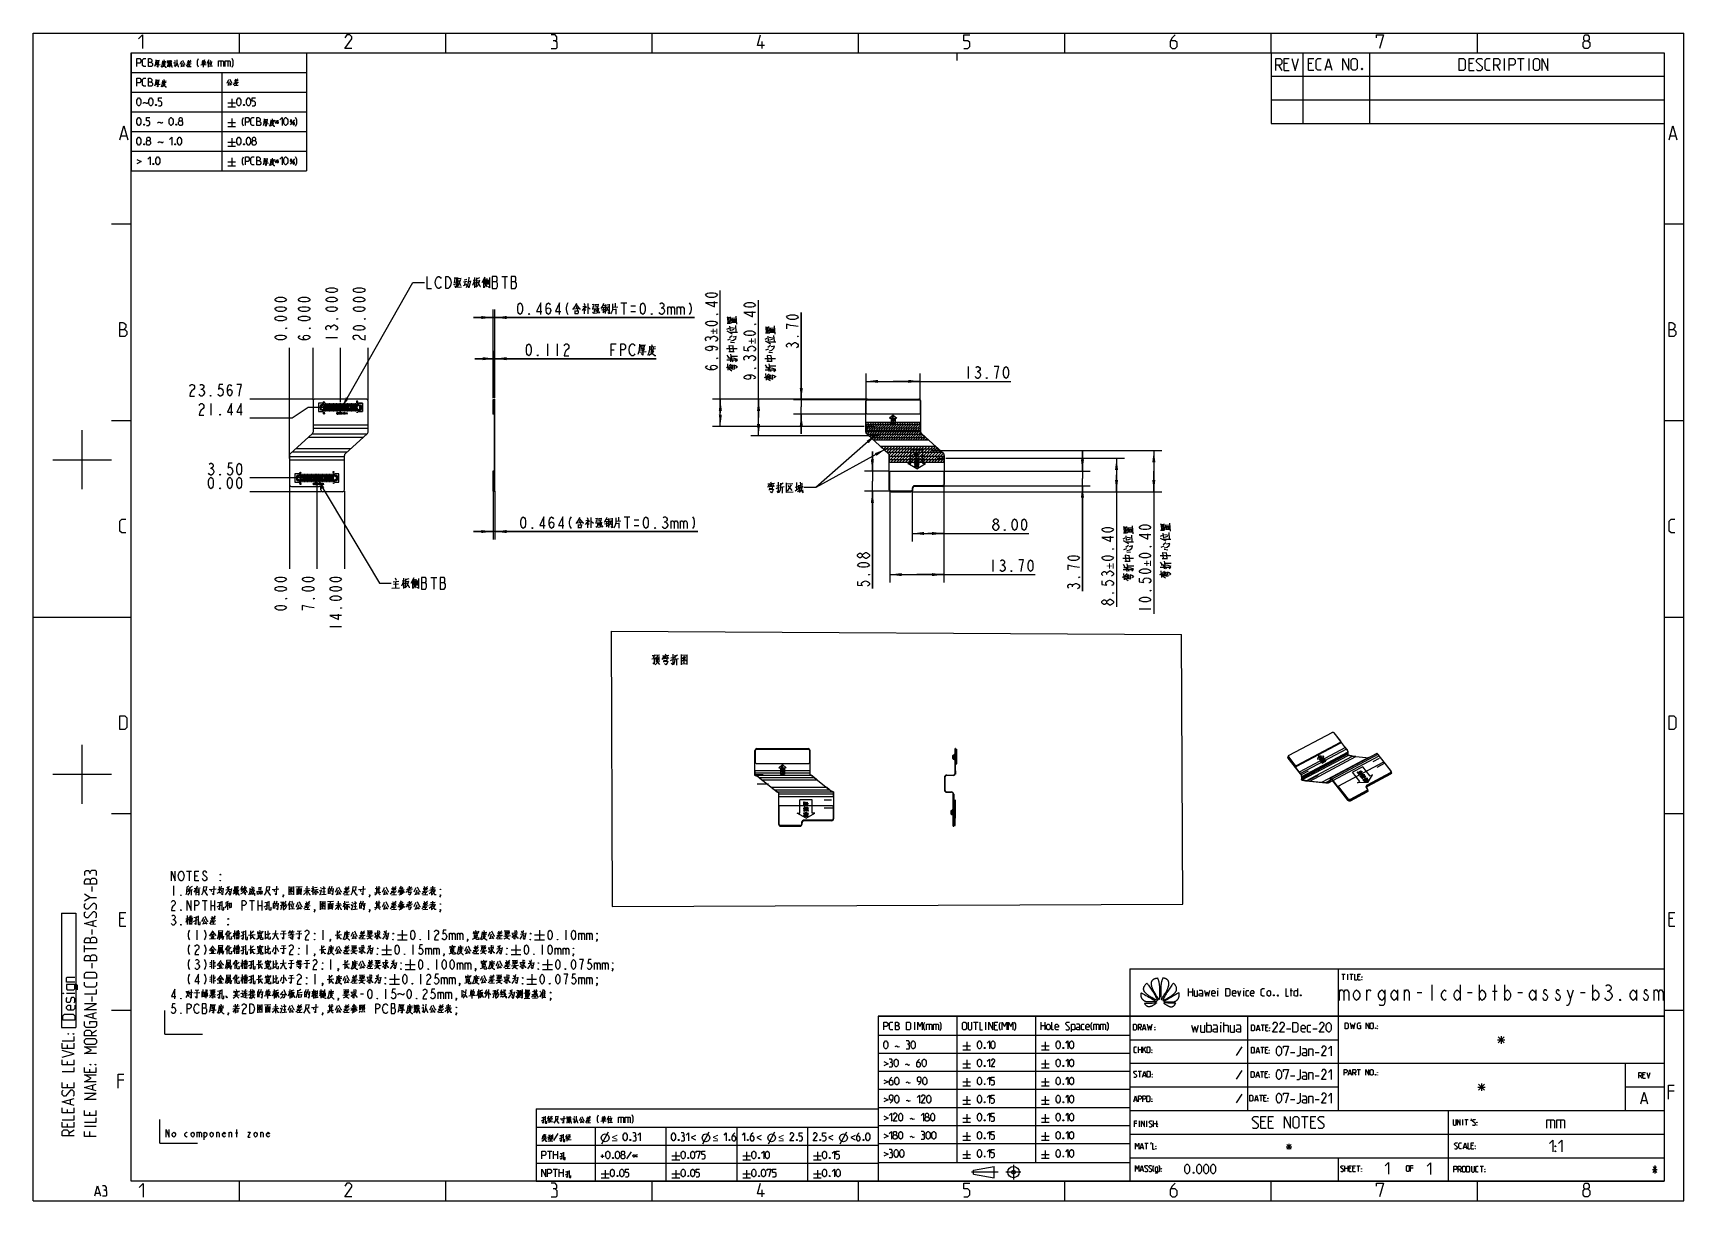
# Model space of a CAD drawing. Header units: millimetres. Extents: x 0 to 420, y 0 to 297.
import ezdxf

# ---------------------------------------------------------------- set-up
doc = ezdxf.new("R2010")
doc.units = ezdxf.units.MM
doc.header["$LTSCALE"] = 23.1
doc.linetypes.add('CENTER', pattern=[0.6, 0.375, -0.075, 0.075, -0.075])
doc.layers.get('0').update_dxf_attribs({"linetype": 'CONTINUOUS'})
for name, color, linetype in [('00_COPY_GEOM', 7, 'CONTINUOUS'), ('00_COSMETICS', 7, 'CONTINUOUS'), ('DEFAULT_1', 7, 'CENTER')]:
    doc.layers.add(name, color=color, linetype=linetype)
doc.styles.get("Standard").update_dxf_attribs({"font": 'SIMPLEX.SHX', "width": 0.8})
doc.dimstyles.new('DIMSTYLE_1', dxfattribs={"dimtxt": 3, "dimasz": 3, "dimexe": 2, "dimexo": 0.35, "dimgap": 0.75, "dimtad": 0, "dimtih": 1, "dimtoh": 1, "dimzin": 0, "dimdsep": 46, "dimtxsty": 'STANDARD', "dimblk": '_FILLED', "dimblk1": '_FILLED', "dimblk2": '_FILLED', "dimcen": 0.09, "dimadec": 3, "dimazin": 0, "dimtp": 0.1, "dimtm": 0.1, "dimtfac": 1, "dimtofl": 0, "dimtmove": 0, "dimatfit": 3, "dimldrblk": '_FILLED', "dimfxl": 1, "dimtolj": 1, "dimtzin": 0, "dimarcsym": 0})
doc.dimstyles.new('DIMSTYLE_2', dxfattribs={"dimtxt": 3, "dimasz": 3, "dimexe": 2, "dimexo": 0.35, "dimgap": 0.75, "dimtad": 0, "dimtih": 1, "dimtoh": 1, "dimzin": 0, "dimdsep": 46, "dimtxsty": 'STANDARD', "dimblk": '_FILLED', "dimblk1": '_FILLED', "dimblk2": '_FILLED', "dimcen": 0.09, "dimadec": 3, "dimazin": 0, "dimtp": 0.1, "dimtm": 0.1, "dimtfac": 1, "dimtdec": 3, "dimtofl": 0, "dimtmove": 0, "dimatfit": 3, "dimldrblk": '_FILLED', "dimfxl": 1, "dimtolj": 1, "dimtzin": 0, "dimarcsym": 0})
doc.dimstyles.new('DIMSTYLE_3', dxfattribs={"dimtxt": 3, "dimasz": 3, "dimexe": 2, "dimexo": 0.35, "dimgap": 0.75, "dimtad": 0, "dimtih": 1, "dimtoh": 1, "dimzin": 0, "dimdsep": 46, "dimtxsty": 'STANDARD', "dimblk": '_FILLED', "dimblk1": '_FILLED', "dimblk2": '_FILLED', "dimcen": 0.09, "dimadec": 3, "dimazin": 0, "dimtp": 0.2, "dimtm": 0.2, "dimtfac": 1, "dimtofl": 0, "dimtmove": 0, "dimatfit": 3, "dimldrblk": '_FILLED', "dimfxl": 1, "dimtolj": 1, "dimtzin": 0, "dimarcsym": 0})
doc.dimstyles.new('DIMSTYLE_4', dxfattribs={"dimtxt": 3, "dimasz": 3, "dimexe": 2, "dimexo": 0.35, "dimgap": 0.75, "dimtad": 1, "dimdec": 3, "dimzin": 0, "dimdsep": 46, "dimtxsty": 'STANDARD', "dimblk": '_FILLED', "dimblk1": '_FILLED', "dimblk2": '_FILLED', "dimcen": 0.09, "dimadec": 3, "dimazin": 0, "dimtp": 0.1, "dimtm": 0.1, "dimtfac": 1, "dimtdec": 3, "dimtofl": 0, "dimtmove": 0, "dimatfit": 3, "dimldrblk": '_FILLED', "dimfxl": 1, "dimtolj": 1, "dimtzin": 0, "dimarcsym": 0})
doc.dimstyles.new('DIMSTYLE_5', dxfattribs={"dimtxt": 3, "dimasz": 3, "dimexe": 2, "dimexo": 0.35, "dimgap": 0.75, "dimtad": 1, "dimzin": 0, "dimdsep": 46, "dimtxsty": 'STANDARD', "dimblk": '_FILLED', "dimblk1": '_FILLED', "dimblk2": '_FILLED', "dimcen": 0.09, "dimadec": 3, "dimazin": 0, "dimtp": 0.2, "dimtm": 0.2, "dimtfac": 1, "dimtofl": 0, "dimtmove": 0, "dimatfit": 3, "dimldrblk": '_FILLED', "dimfxl": 1, "dimtolj": 1, "dimtzin": 0, "dimarcsym": 0})
doc.dimstyles.new('DIMSTYLE_6', dxfattribs={"dimtxt": 3, "dimasz": 3, "dimexe": 2, "dimexo": 0.35, "dimgap": 0.75, "dimtad": 1, "dimzin": 0, "dimdsep": 46, "dimtxsty": 'STANDARD', "dimblk": '_FILLED', "dimblk1": '_FILLED', "dimblk2": '_FILLED', "dimcen": 0.09, "dimadec": 3, "dimazin": 0, "dimtp": 0.1, "dimtm": 0.1, "dimtfac": 1, "dimtofl": 0, "dimtmove": 0, "dimatfit": 3, "dimldrblk": '_FILLED', "dimfxl": 1, "dimtolj": 1, "dimtzin": 0, "dimarcsym": 0})
doc.dimstyles.new('DIMSTYLE_7', dxfattribs={"dimtxt": 3, "dimasz": 3, "dimexe": 2, "dimexo": 0.35, "dimgap": 0.75, "dimtad": 0, "dimtih": 1, "dimtoh": 1, "dimdec": 3, "dimzin": 0, "dimdsep": 46, "dimtxsty": 'STANDARD', "dimblk": '_FILLED', "dimblk1": '_FILLED', "dimblk2": '_FILLED', "dimcen": 0.09, "dimadec": 3, "dimazin": 0, "dimtp": 0.2, "dimtm": 0.2, "dimtfac": 1, "dimtdec": 3, "dimtofl": 0, "dimtmove": 0, "dimatfit": 3, "dimldrblk": '_FILLED', "dimfxl": 1, "dimtolj": 1, "dimtzin": 0, "dimarcsym": 0})
doc.dimstyles.new('DIMSTYLE_8', dxfattribs={"dimtxt": 3, "dimasz": 3, "dimexe": 2, "dimexo": 0.35, "dimgap": 0.75, "dimtad": 1, "dimzin": 0, "dimdsep": 46, "dimtxsty": 'STANDARD', "dimblk": '_FILLED', "dimblk1": '_FILLED', "dimblk2": '_FILLED', "dimcen": 0.09, "dimadec": 3, "dimazin": 0, "dimtol": 1, "dimtp": 0.4, "dimtm": 0.4, "dimtfac": 1, "dimtofl": 0, "dimtmove": 0, "dimatfit": 3, "dimldrblk": '_FILLED', "dimfxl": 1, "dimtolj": 1, "dimtzin": 0, "dimarcsym": 0})
doc.dimstyles.new('DIMSTYLE_9', dxfattribs={"dimtxt": 3, "dimasz": 3, "dimexe": 2, "dimexo": 0.35, "dimgap": 0.75, "dimtad": 0, "dimtih": 1, "dimtoh": 1, "dimdec": 3, "dimzin": 0, "dimdsep": 46, "dimtxsty": 'STANDARD', "dimblk": '_FILLED', "dimblk1": '_FILLED', "dimblk2": '_FILLED', "dimcen": 0.09, "dimadec": 3, "dimazin": 0, "dimtp": 0.1, "dimtm": 0.1, "dimtfac": 1, "dimtdec": 3, "dimtofl": 0, "dimtmove": 0, "dimatfit": 3, "dimldrblk": '_FILLED', "dimfxl": 1, "dimtolj": 1, "dimtzin": 0, "dimarcsym": 0})
doc.dimstyles.get("Standard").update_dxf_attribs({"dimtxt": 3, "dimasz": 3, "dimexe": 2, "dimexo": 0.35, "dimtad": 1, "dimdec": 3, "dimzin": 0, "dimdsep": 46, "dimtxsty": 'STANDARD', "dimblk": '_FILLED', "dimblk1": '_FILLED', "dimblk2": '_FILLED', "dimcen": 0.09, "dimadec": 3, "dimazin": 0, "dimtol": 1, "dimtp": 0.001, "dimtm": 0.001, "dimtfac": 1, "dimtdec": 3, "dimtofl": 0, "dimtmove": 0, "dimatfit": 3, "dimldrblk": '_FILLED', "dimfxl": 1, "dimtolj": 1, "dimtzin": 0, "dimarcsym": 0})

msp = doc.modelspace()

# ---------------------------------------------------------------- blocks, each defined once
blk = doc.blocks.new('1ST_ANG_BL0', base_point=(245.04, 7.32))
at = {"color": 7}
for p, q in [((239.26, 7.82), (244.54, 8.78)), ((244.54, 5.9), (244.54, 8.78)), ((239.26, 6.86), (239.26, 7.82)), ((239.26, 6.86), (244.54, 5.9))]:
    blk.add_line(p, q, dxfattribs=at)
for radius in [1.44, 0.48]:
    blk.add_circle((249.42, 7.34), radius, dxfattribs=at)
at = {"layer": 'DEFAULT_1', "color": 2, "linetype": 'CENTER'}
for p, q in [((249.42, 9.22), (249.42, 5.42)), ((245.55, 7.34), (238.78, 7.34)), ((251.3, 7.34), (247.5, 7.34))]:
    blk.add_line(p, q, dxfattribs=at)
blk = doc.blocks.new('*D0')
at = {"color": 2}
blk.add_line((71.89, 183.85), (55.16, 183.85), dxfattribs=at)
blk = doc.blocks.new('_FILLED')
at = {"color": 0, "linetype": 'BYBLOCK'}
blk.add_solid([(0, 0), (-1, 0.13), (-1, -0.13)], dxfattribs=at)
blk = doc.blocks.new('*D1')
at = {"color": 2}
blk.add_line((73.39, 180.35), (55.16, 180.35), dxfattribs=at)
blk = doc.blocks.new('*D2')
at = {"color": 2}
for p, q in [((69.99, 201.79), (65.96, 199.05)), ((77.89, 201.79), (69.99, 201.79)), ((65.96, 199.05), (55.16, 199.05))]:
    blk.add_line(p, q, dxfattribs=at)
blk = doc.blocks.new('*D3')
at = {"color": 2}
blk.add_line((72.24, 182.34), (72.24, 160.76), dxfattribs=at)
blk = doc.blocks.new('*D4')
at = {"color": 2}
blk.add_line((65.24, 181.87), (65.24, 160.76), dxfattribs=at)
blk = doc.blocks.new('*D5')
at = {"color": 2}
for p, q in [((117.37, 204.26), (117.37, 216.19)), ((117.48, 204.26), (117.48, 216.19)), ((117.37, 214.19), (112.37, 214.19)), ((112.37, 214.19), (117.42, 214.19)), ((158.52, 214.19), (117.42, 214.19)), ((117.48, 214.19), (158.52, 214.19))]:
    blk.add_line(p, q, dxfattribs=at)
at = {"color": 2, "xscale": 3, "yscale": 3, "zscale": 3}
blk.add_blockref('_FILLED', (117.37, 214.19), dxfattribs=at)
at = {"color": 2, "xscale": 3, "yscale": 3, "zscale": 3, "rotation": 180}
blk.add_blockref('_FILLED', (117.48, 214.19), dxfattribs=at)
blk = doc.blocks.new('*D6')
at = {"color": 2}
for p, q in [((117.02, 224.66), (112.02, 224.66)), ((112.02, 224.66), (117.25, 224.66)), ((117.02, 204.11), (117.02, 226.66)), ((168.31, 224.66), (117.25, 224.66)), ((117.48, 204.26), (117.48, 226.66)), ((117.48, 224.66), (168.31, 224.66))]:
    blk.add_line(p, q, dxfattribs=at)
at = {"color": 2, "xscale": 3, "yscale": 3, "zscale": 3}
blk.add_blockref('_FILLED', (117.02, 224.66), dxfattribs=at)
at = {"color": 2, "xscale": 3, "yscale": 3, "zscale": 3, "rotation": 180}
blk.add_blockref('_FILLED', (117.48, 224.66), dxfattribs=at)
blk = doc.blocks.new('*D7')
at = {"color": 2}
for p, q in [((117.02, 180.5), (117.02, 168.23)), ((117.48, 180.5), (117.48, 168.23)), ((117.02, 170.23), (112.02, 170.23)), ((112.02, 170.23), (117.25, 170.23)), ((169.12, 170.23), (117.25, 170.23)), ((117.48, 170.23), (169.12, 170.23))]:
    blk.add_line(p, q, dxfattribs=at)
at = {"color": 2, "xscale": 3, "yscale": 3, "zscale": 3}
blk.add_blockref('_FILLED', (117.02, 170.23), dxfattribs=at)
at = {"color": 2, "xscale": 3, "yscale": 3, "zscale": 3, "rotation": 180}
blk.add_blockref('_FILLED', (117.48, 170.23), dxfattribs=at)
blk = doc.blocks.new('*D8')
at = {"color": 2}
for p, q in [((211.98, 203.76), (211.98, 210.42)), ((225.68, 203.76), (225.68, 210.42)), ((211.98, 208.42), (218.83, 208.42)), ((225.68, 208.42), (218.83, 208.42)), ((218.83, 208.42), (248.73, 208.42))]:
    blk.add_line(p, q, dxfattribs=at)
at = {"color": 2, "xscale": 3, "yscale": 3, "zscale": 3, "rotation": 180}
blk.add_blockref('_FILLED', (211.98, 208.42), dxfattribs=at)
at = {"color": 2, "xscale": 3, "yscale": 3, "zscale": 3}
blk.add_blockref('_FILLED', (225.68, 208.42), dxfattribs=at)
blk = doc.blocks.new('*D9')
at = {"color": 2}
for p, q in [((195.44, 203.76), (195.44, 225.95)), ((195.44, 225.95), (195.44, 201.91)), ((211.98, 203.76), (193.44, 203.76)), ((195.44, 195.06), (195.44, 201.91)), ((211.93, 200.06), (193.44, 200.06)), ((195.44, 200.06), (195.44, 195.06))]:
    blk.add_line(p, q, dxfattribs=at)
at = {"color": 2, "xscale": 3, "yscale": 3, "zscale": 3}
for p, rotation in [((195.44, 203.76), 270), ((195.44, 200.06), 90)]:
    blk.add_blockref('_FILLED', p, dxfattribs=dict(at, rotation=rotation))
blk = doc.blocks.new('*D10')
at = {"color": 2}
for p, q in [((231.68, 181.87), (231.68, 157.28)), ((217.98, 180.5), (217.98, 157.28)), ((217.98, 159.28), (224.83, 159.28)), ((231.68, 159.28), (224.83, 159.28)), ((224.83, 159.28), (254.98, 159.28))]:
    blk.add_line(p, q, dxfattribs=at)
at = {"color": 2, "xscale": 3, "yscale": 3, "zscale": 3, "rotation": 180}
blk.add_blockref('_FILLED', (217.98, 159.28), dxfattribs=at)
at = {"color": 2, "xscale": 3, "yscale": 3, "zscale": 3}
blk.add_blockref('_FILLED', (231.68, 159.28), dxfattribs=at)
blk = doc.blocks.new('*D11')
at = {"color": 2}
for p, q in [((266.97, 185.57), (266.97, 190.57)), ((266.97, 190.57), (266.97, 183.72)), ((231.88, 185.57), (268.97, 185.57)), ((231.68, 181.87), (268.97, 181.87)), ((266.97, 155.09), (266.97, 183.72)), ((266.97, 181.87), (266.97, 155.09))]:
    blk.add_line(p, q, dxfattribs=at)
at = {"color": 2, "xscale": 3, "yscale": 3, "zscale": 3}
for p, rotation in [((266.97, 185.57), 270), ((266.97, 181.87), 90)]:
    blk.add_blockref('_FILLED', p, dxfattribs=dict(at, rotation=rotation))
blk = doc.blocks.new('*D12')
at = {"color": 2}
for p, q in [((213.53, 185.57), (213.53, 190.57)), ((213.53, 190.57), (213.53, 183.03)), ((217.78, 185.57), (211.53, 185.57)), ((213.53, 155.73), (213.53, 183.03)), ((217.98, 180.5), (211.53, 180.5)), ((213.53, 180.5), (213.53, 155.73))]:
    blk.add_line(p, q, dxfattribs=at)
at = {"color": 2, "xscale": 3, "yscale": 3, "zscale": 3}
for p, rotation in [((213.53, 185.57), 270), ((213.53, 180.5), 90)]:
    blk.add_blockref('_FILLED', p, dxfattribs=dict(at, rotation=rotation))
blk = doc.blocks.new('*D13')
at = {"color": 2}
for p, q in [((231.68, 181.87), (231.68, 167.74)), ((223.68, 180.5), (223.68, 167.74)), ((223.68, 169.74), (227.68, 169.74)), ((231.68, 169.74), (227.68, 169.74)), ((227.68, 169.74), (253.32, 169.74))]:
    blk.add_line(p, q, dxfattribs=at)
at = {"color": 2, "xscale": 3, "yscale": 3, "zscale": 3, "rotation": 180}
blk.add_blockref('_FILLED', (223.68, 169.74), dxfattribs=at)
at = {"color": 2, "xscale": 3, "yscale": 3, "zscale": 3}
blk.add_blockref('_FILLED', (231.68, 169.74), dxfattribs=at)
blk = doc.blocks.new('*D14')
at = {"color": 2}
blk.add_line((71.39, 203.91), (55.16, 203.91), dxfattribs=at)
blk = doc.blocks.new('*D15')
at = {"color": 2}
for p, q in [((232.18, 188.88), (277.64, 188.88)), ((275.64, 188.88), (275.64, 184.61)), ((275.64, 180.35), (275.64, 184.61)), ((275.64, 184.61), (275.64, 151.09)), ((223.68, 180.35), (277.64, 180.35))]:
    blk.add_line(p, q, dxfattribs=at)
at = {"color": 2, "xscale": 3, "yscale": 3, "zscale": 3}
for p, rotation in [((275.64, 188.88), 90), ((275.64, 180.35), 270)]:
    blk.add_blockref('_FILLED', p, dxfattribs=dict(at, rotation=rotation))
blk = doc.blocks.new('*D16')
at = {"color": 2}
for p, q in [((231.06, 190.85), (287.13, 190.85)), ((285.13, 190.85), (285.13, 185.6)), ((285.13, 180.35), (285.13, 185.6)), ((285.13, 185.6), (285.13, 149.34)), ((223.68, 180.35), (287.13, 180.35))]:
    blk.add_line(p, q, dxfattribs=at)
at = {"color": 2, "xscale": 3, "yscale": 3, "zscale": 3}
for p, rotation in [((285.13, 190.85), 90), ((285.13, 180.35), 270)]:
    blk.add_blockref('_FILLED', p, dxfattribs=dict(at, rotation=rotation))
blk = doc.blocks.new('*D17')
at = {"color": 2}
for p, q in [((174.85, 200.45), (174.85, 231.56)), ((211.98, 203.91), (172.85, 203.91)), ((174.85, 203.91), (174.85, 200.45)), ((174.85, 196.98), (174.85, 200.45)), ((211.48, 196.98), (172.85, 196.98))]:
    blk.add_line(p, q, dxfattribs=at)
at = {"color": 2, "xscale": 3, "yscale": 3, "zscale": 3}
for p, rotation in [((174.85, 203.91), 90), ((174.85, 196.98), 270)]:
    blk.add_blockref('_FILLED', p, dxfattribs=dict(at, rotation=rotation))
blk = doc.blocks.new('*D18')
at = {"color": 2}
for p, q in [((184.57, 199.24), (184.57, 229.06)), ((211.98, 203.91), (182.57, 203.91)), ((184.57, 203.91), (184.57, 199.24)), ((184.57, 194.56), (184.57, 199.24)), ((212.63, 194.56), (182.57, 194.56))]:
    blk.add_line(p, q, dxfattribs=at)
at = {"color": 2, "xscale": 3, "yscale": 3, "zscale": 3}
for p, rotation in [((184.57, 203.91), 90), ((184.57, 194.56), 270)]:
    blk.add_blockref('_FILLED', p, dxfattribs=dict(at, rotation=rotation))
blk = doc.blocks.new('*D19')
at = {"color": 2}
blk.add_line((71.24, 203.76), (71.24, 216.91), dxfattribs=at)
blk = doc.blocks.new('*D20')
at = {"color": 2}
blk.add_line((65.24, 188.81), (65.24, 216.91), dxfattribs=at)
blk = doc.blocks.new('*D21')
at = {"color": 2}
blk.add_line((78.24, 203.17), (78.24, 216.91), dxfattribs=at)
blk = doc.blocks.new('*D22')
at = {"color": 2}
blk.add_line((85.24, 203.76), (85.24, 216.91), dxfattribs=at)
blk = doc.blocks.new('*D23')
at = {"color": 2}
blk.add_line((79.24, 180.5), (79.24, 160.76), dxfattribs=at)
blk = doc.blocks.new('HUAWEI_LOGO_BL1', base_point=(286.73, 53.03))
at = {"color": 2}
for points in [[(285.99, 50.98), (285.89, 51.04), (285.46, 51.26), (285.13, 51.43), (284.85, 51.58), (284.6, 51.72), (284.39, 51.85), (284.19, 51.97), (284.02, 52.08), (283.85, 52.18), (283.71, 52.29), (283.57, 52.38), (283.45, 52.48), (283.34, 52.57), (283.24, 52.66), (283.15, 52.74), (283.06, 52.83), (282.99, 52.91), (282.92, 52.99), (282.86, 53.07), (282.8, 53.15), (282.75, 53.22), (282.71, 53.3), (282.67, 53.37), (282.64, 53.45), (282.61, 53.52), (282.58, 53.59), (282.57, 53.67), (282.55, 53.74), (282.54, 53.81), (282.54, 53.88), (282.54, 53.96), (282.54, 54.03), (282.55, 54.11), (282.56, 54.18), (282.58, 54.26), (282.6, 54.34), (282.63, 54.41), (282.66, 54.49), (282.7, 54.58), (282.75, 54.66), (282.8, 54.74), (282.85, 54.83), (282.92, 54.92), (282.99, 55.01), (283.07, 55.11), (283.16, 55.2), (283.25, 55.3), (283.36, 55.41), (283.49, 55.24), (283.64, 55.05), (283.79, 54.84), (283.95, 54.62), (284.12, 54.39), (284.29, 54.14), (284.46, 53.88), (284.64, 53.61), (284.81, 53.33), (284.86, 53.25), (285.03, 52.97), (285.2, 52.68), (285.36, 52.39), (285.52, 52.11), (285.66, 51.83), (285.8, 51.56), (285.93, 51.29), (286.05, 51.04), (286.06, 51.04), (286.06, 51.02), (286.06, 51), (286.06, 50.99), (286.06, 50.98), (286.05, 50.97), (286.04, 50.97), (286.04, 50.97), (286.02, 50.97), (286.01, 50.97), (285.99, 50.98)], [(286.39, 51.25), (286.25, 51.47), (286.03, 51.81), (285.84, 52.11), (285.67, 52.38), (285.52, 52.63), (285.38, 52.86), (285.26, 53.08), (285.15, 53.28), (285.05, 53.47), (284.97, 53.66), (284.89, 53.83), (284.82, 53.99), (284.76, 54.15), (284.7, 54.29), (284.66, 54.43), (284.62, 54.56), (284.58, 54.69), (284.56, 54.81), (284.54, 54.92), (284.52, 55.03), (284.51, 55.13), (284.5, 55.23), (284.5, 55.32), (284.51, 55.41), (284.52, 55.5), (284.53, 55.58), (284.54, 55.65), (284.56, 55.73), (284.59, 55.8), (284.61, 55.87), (284.65, 55.93), (284.68, 55.99), (284.72, 56.05), (284.76, 56.11), (284.81, 56.17), (284.86, 56.22), (284.92, 56.27), (284.98, 56.32), (285.04, 56.37), (285.11, 56.41), (285.19, 56.45), (285.27, 56.49), (285.35, 56.53), (285.45, 56.56), (285.55, 56.6), (285.65, 56.63), (285.77, 56.65), (285.89, 56.68), (286.02, 56.7), (286.07, 56.61), (286.12, 56.52), (286.16, 56.42), (286.21, 56.31), (286.25, 56.19), (286.29, 56.07), (286.33, 55.93), (286.37, 55.79), (286.4, 55.64), (286.43, 55.47), (286.46, 55.3), (286.49, 55.11), (286.52, 54.91), (286.54, 54.7), (286.56, 54.48), (286.57, 54.24), (286.58, 53.99), (286.59, 53.73), (286.59, 53.46), (286.59, 53.17), (286.58, 52.87), (286.57, 52.57), (286.55, 52.25), (286.53, 51.92), (286.51, 51.58), (286.48, 51.28), (286.48, 51.27), (286.48, 51.25), (286.47, 51.24), (286.46, 51.23), (286.45, 51.22), (286.44, 51.22), (286.43, 51.22), (286.43, 51.22), (286.42, 51.23), (286.4, 51.24), (286.39, 51.25)], [(287.07, 51.25), (287.22, 51.47), (287.44, 51.81), (287.63, 52.11), (287.8, 52.38), (287.95, 52.63), (288.08, 52.86), (288.2, 53.08), (288.31, 53.28), (288.41, 53.47), (288.5, 53.66), (288.58, 53.83), (288.65, 53.99), (288.71, 54.15), (288.76, 54.29), (288.81, 54.43), (288.85, 54.56), (288.88, 54.69), (288.91, 54.81), (288.93, 54.92), (288.95, 55.03), (288.96, 55.13), (288.96, 55.23), (288.96, 55.32), (288.96, 55.41), (288.95, 55.5), (288.94, 55.58), (288.92, 55.65), (288.9, 55.73), (288.88, 55.8), (288.85, 55.87), (288.82, 55.93), (288.78, 55.99), (288.75, 56.05), (288.7, 56.11), (288.66, 56.17), (288.6, 56.22), (288.55, 56.27), (288.49, 56.32), (288.42, 56.37), (288.35, 56.41), (288.28, 56.45), (288.2, 56.49), (288.11, 56.53), (288.02, 56.56), (287.92, 56.6), (287.81, 56.63), (287.7, 56.65), (287.57, 56.68), (287.44, 56.7), (287.4, 56.61), (287.35, 56.52), (287.3, 56.42), (287.26, 56.31), (287.22, 56.19), (287.18, 56.07), (287.14, 55.93), (287.1, 55.79), (287.06, 55.64), (287.03, 55.47), (287, 55.3), (286.97, 55.11), (286.95, 54.91), (286.93, 54.7), (286.91, 54.48), (286.9, 54.24), (286.88, 53.99), (286.88, 53.73), (286.88, 53.46), (286.88, 53.17), (286.88, 52.87), (286.9, 52.57), (286.91, 52.25), (286.93, 51.92), (286.96, 51.58), (286.99, 51.28), (286.99, 51.27), (286.99, 51.25), (286.99, 51.24), (287, 51.23), (287.01, 51.22), (287.03, 51.22), (287.03, 51.22), (287.04, 51.22), (287.05, 51.23), (287.06, 51.24), (287.07, 51.25)], [(287.48, 50.98), (287.58, 51.04), (288, 51.26), (288.34, 51.43), (288.62, 51.58), (288.86, 51.72), (289.08, 51.85), (289.27, 51.97), (289.45, 52.08), (289.61, 52.18), (289.76, 52.29), (289.89, 52.38), (290.01, 52.48), (290.12, 52.57), (290.23, 52.66), (290.32, 52.74), (290.4, 52.83), (290.48, 52.91), (290.55, 52.99), (290.61, 53.07), (290.67, 53.15), (290.71, 53.22), (290.76, 53.3), (290.8, 53.37), (290.83, 53.45), (290.86, 53.52), (290.88, 53.59), (290.9, 53.67), (290.91, 53.74), (290.92, 53.81), (290.93, 53.88), (290.93, 53.96), (290.92, 54.03), (290.92, 54.11), (290.9, 54.18), (290.89, 54.26), (290.86, 54.34), (290.83, 54.41), (290.8, 54.49), (290.76, 54.58), (290.72, 54.66), (290.67, 54.74), (290.61, 54.83), (290.55, 54.92), (290.48, 55.01), (290.4, 55.11), (290.31, 55.2), (290.21, 55.3), (290.11, 55.41), (289.97, 55.24), (289.82, 55.05), (289.67, 54.84), (289.51, 54.62), (289.35, 54.39), (289.17, 54.14), (289, 53.88), (288.83, 53.61), (288.65, 53.33), (288.61, 53.25), (288.43, 52.97), (288.27, 52.68), (288.1, 52.39), (287.95, 52.11), (287.8, 51.83), (287.66, 51.56), (287.53, 51.29), (287.41, 51.04), (287.41, 51.04), (287.4, 51.02), (287.4, 51), (287.4, 50.99), (287.41, 50.98), (287.42, 50.97), (287.42, 50.97), (287.43, 50.97), (287.44, 50.97), (287.46, 50.97), (287.48, 50.98)], [(285.77, 50.6), (285.48, 50.6), (284.9, 50.6), (284.32, 50.6), (283.74, 50.6), (283.64, 50.61), (283.55, 50.61), (283.45, 50.62), (283.36, 50.63), (283.28, 50.65), (283.19, 50.67), (283.11, 50.69), (283.03, 50.71), (282.96, 50.74), (282.88, 50.77), (282.81, 50.81), (282.74, 50.84), (282.68, 50.88), (282.61, 50.92), (282.55, 50.97), (282.49, 51.02), (282.43, 51.07), (282.38, 51.12), (282.32, 51.18), (282.27, 51.23), (282.23, 51.3), (282.18, 51.36), (282.14, 51.43), (282.1, 51.49), (282.06, 51.57), (282.03, 51.64), (281.99, 51.71), (281.97, 51.79), (281.94, 51.87), (281.92, 51.95), (281.9, 52.03), (281.89, 52.11), (281.88, 52.2), (281.87, 52.28), (281.87, 52.36), (281.87, 52.41), (281.87, 52.49), (281.87, 52.57), (281.88, 52.64), (281.9, 52.72), (281.91, 52.79), (281.93, 52.86), (281.95, 52.92), (282.28, 52.75), (282.72, 52.51), (283.13, 52.28), (283.51, 52.07), (283.87, 51.86), (284.22, 51.66), (284.55, 51.46), (284.88, 51.26), (285.19, 51.07), (285.5, 50.87), (285.8, 50.68), (285.81, 50.67), (285.82, 50.66), (285.82, 50.65), (285.83, 50.64), (285.83, 50.63), (285.82, 50.62), (285.82, 50.62), (285.81, 50.61), (285.8, 50.61), (285.79, 50.61), (285.77, 50.6)], [(287.69, 50.6), (287.98, 50.6), (288.56, 50.6), (289.15, 50.6), (289.73, 50.6), (289.82, 50.61), (289.92, 50.61), (290.01, 50.62), (290.1, 50.63), (290.19, 50.65), (290.27, 50.67), (290.35, 50.69), (290.43, 50.71), (290.51, 50.74), (290.58, 50.77), (290.65, 50.81), (290.72, 50.84), (290.79, 50.88), (290.85, 50.92), (290.92, 50.97), (290.98, 51.02), (291.03, 51.07), (291.09, 51.12), (291.14, 51.18), (291.19, 51.23), (291.24, 51.3), (291.29, 51.36), (291.33, 51.43), (291.37, 51.49), (291.41, 51.57), (291.44, 51.64), (291.47, 51.71), (291.5, 51.79), (291.52, 51.87), (291.54, 51.95), (291.56, 52.03), (291.58, 52.11), (291.59, 52.2), (291.59, 52.28), (291.6, 52.36), (291.6, 52.41), (291.6, 52.49), (291.59, 52.57), (291.58, 52.64), (291.57, 52.72), (291.55, 52.79), (291.54, 52.86), (291.51, 52.92), (291.19, 52.75), (290.74, 52.51), (290.34, 52.28), (289.96, 52.07), (289.59, 51.86), (289.25, 51.66), (288.91, 51.46), (288.59, 51.26), (288.27, 51.07), (287.97, 50.87), (287.67, 50.68), (287.66, 50.67), (287.65, 50.66), (287.64, 50.65), (287.64, 50.64), (287.64, 50.63), (287.65, 50.62), (287.65, 50.62), (287.65, 50.61), (287.66, 50.61), (287.68, 50.61), (287.69, 50.6)], [(285.75, 50.28), (285.59, 50.17), (285.45, 50.07), (285.31, 49.97), (285.18, 49.89), (285.06, 49.82), (284.96, 49.75), (284.85, 49.69), (284.76, 49.64), (284.67, 49.6), (284.58, 49.56), (284.5, 49.52), (284.43, 49.49), (284.36, 49.46), (284.29, 49.44), (284.23, 49.42), (284.17, 49.4), (284.11, 49.39), (284.05, 49.38), (284, 49.37), (283.95, 49.37), (283.9, 49.37), (283.85, 49.37), (283.8, 49.37), (283.76, 49.37), (283.71, 49.38), (283.67, 49.39), (283.63, 49.41), (283.59, 49.42), (283.54, 49.44), (283.5, 49.46), (283.46, 49.48), (283.42, 49.51), (283.38, 49.53), (283.34, 49.57), (283.29, 49.6), (283.25, 49.64), (283.2, 49.69), (283.16, 49.74), (283.11, 49.79), (283.05, 49.85), (283, 49.92), (282.94, 50), (282.87, 50.1), (282.8, 50.21), (282.75, 50.28), (283.2, 50.29), (283.76, 50.31), (284.41, 50.33), (284.74, 50.34), (285.33, 50.35), (285.73, 50.36), (285.74, 50.36), (285.75, 50.35), (285.76, 50.35), (285.77, 50.35), (285.77, 50.34), (285.78, 50.33), (285.78, 50.32), (285.78, 50.31), (285.78, 50.31), (285.78, 50.31), (285.77, 50.3), (285.76, 50.29), (285.75, 50.28)], [(287.71, 50.28), (287.87, 50.17), (288.02, 50.07), (288.16, 49.97), (288.28, 49.89), (288.4, 49.82), (288.51, 49.75), (288.61, 49.69), (288.71, 49.64), (288.8, 49.6), (288.88, 49.56), (288.96, 49.52), (289.04, 49.49), (289.11, 49.46), (289.17, 49.44), (289.24, 49.42), (289.3, 49.4), (289.36, 49.39), (289.41, 49.38), (289.47, 49.37), (289.52, 49.37), (289.57, 49.37), (289.61, 49.37), (289.66, 49.37), (289.71, 49.37), (289.75, 49.38), (289.79, 49.39), (289.84, 49.41), (289.88, 49.42), (289.92, 49.44), (289.96, 49.46), (290, 49.48), (290.05, 49.51), (290.09, 49.53), (290.13, 49.57), (290.17, 49.6), (290.22, 49.64), (290.26, 49.69), (290.31, 49.74), (290.36, 49.79), (290.41, 49.85), (290.47, 49.92), (290.53, 50), (290.59, 50.1), (290.67, 50.21), (290.72, 50.28), (290.27, 50.29), (289.71, 50.31), (289.05, 50.33), (288.73, 50.34), (288.13, 50.35), (287.73, 50.36), (287.72, 50.36), (287.71, 50.35), (287.7, 50.35), (287.7, 50.35), (287.69, 50.34), (287.69, 50.33), (287.69, 50.32), (287.69, 50.31), (287.69, 50.31), (287.69, 50.31), (287.7, 50.3), (287.7, 50.29), (287.71, 50.28)]]:
    blk.add_lwpolyline(points, dxfattribs=at)

# ---------------------------------------------------------------- dimensions: what is measured, and where the dimension line sits
for base, p1, p2, angle, text, dimstyle, picture, middle in [((174.8504, 196.9802), (212.3314, 203.9129), (211.8314, 196.9802), 270, '<>\\P弯折中心位置', 'DIMSTYLE_8', '*D17', (174.8504, 210.7762)), ((184.5738, 194.5628), (212.3314, 203.9129), (212.9815, 194.5628), 270, '<>\\P弯折中心位置', 'DIMSTYLE_8', '*D18', (184.5738, 208.2755)), ((117.016, 224.6589), (117.48, 203.9129), (117.016, 203.7629), 180, '<>(含补强钢片T=0.3mm)', 'DIMSTYLE_4', '*D6', (122.709, 224.6589)), ((117.368, 214.1909), (117.48, 203.9129), (117.368, 203.9129), 180, '<>    FPC厚度\\P ', 'DIMSTYLE_4', '*D5', (124.9165, 214.1909)), ((285.1277, 180.3463), (230.7106, 190.8454), (223.3314, 180.3463), 270, '<>\\P弯折中心位置', 'DIMSTYLE_8', '*D16', (285.1277, 149.3429)), ((275.6429, 188.879), (223.3314, 180.3463), (231.8314, 188.879), 90, '<>\\P弯折中心位置', 'DIMSTYLE_8', '*D15', (275.6429, 151.086)), ((117.016, 170.2302), (117.48, 180.8463), (117.016, 180.8463), 180, '<>(含补强钢片T=0.3mm)', 'DIMSTYLE_4', '*D7', (123.5183, 170.2302))]:
    dim = msp.add_linear_dim(base=base, p1=p1, p2=p2, angle=angle, text=text, dimstyle=dimstyle, dxfattribs=at)
    dim.commit()
    dim.dimension.update_dxf_attribs({"geometry": picture, "text_midpoint": middle, "dimtype": 160})
for base, p1, p2, angle, dimstyle, picture, middle in [((195.4423, 203.7629), (212.2814, 200.0629), (212.3314, 203.7629), 90, 'DIMSTYLE_6', '*D9', (195.4423, 216.3532)), ((213.5346, 185.5723), (218.3314, 180.4963), (218.1314, 185.5723), 90, 'DIMSTYLE_6', '*D12', (213.5346, 155.7345)), ((266.967, 185.5723), (231.3314, 181.8723), (231.5314, 185.5723), 90, 'DIMSTYLE_6', '*D11', (266.967, 155.0915)), ((223.6814, 169.7403), (231.6814, 182.2223), (223.6814, 180.8463), 180, 'DIMSTYLE_5', '*D13', (243.722, 169.7403))]:
    dim = msp.add_linear_dim(base=base, p1=p1, p2=p2, angle=angle, dimstyle=dimstyle, dxfattribs=at)
    dim.commit()
    dim.dimension.update_dxf_attribs({"geometry": picture, "text_midpoint": middle, "dimtype": 160})
for feature_location, offset, dtype, origin, dimstyle, picture, middle in [((65.2351283554, 188.8083002613), (0, 28.1006701107), 1, (65.2351283554, 188.4583002613), 'DIMSTYLE_9', '*D20', (64.4851283554, 218.408970372)), ((71.2351, 203.7629), (0, 13.1461), 1, (65.2351, 188.4583), 'DIMSTYLE_9', '*D19', (70.4851, 218.409)), ((78.2351, 203.1725), (0, 13.7364), 1, (65.2351, 202.8225), 'DIMSTYLE_7', '*D21', (77.4851, 218.409)), ((85.2351, 203.7629), (0, 13.1461), 1, (65.2351, 203.4129), 'DIMSTYLE_7', '*D22', (84.4851, 218.409)), ((71.3851, 203.9129), (-16.2241, 0), 0, (71.7351, 180.3463), 'DIMSTYLE_7', '*D14', (39.261, 204.6629)), ((77.8851, 201.7889), (-22.7241, -2.7372), 0, (79.3912, 180.3463), 'DIMSTYLE_3', '*D2', (41.661, 199.8017)), ((71.8851, 183.8463), (-16.7241, 0), 0, (73.7351, 180.3463), 'DIMSTYLE_1', '*D0', (44.061, 184.5963)), ((73.3851283554, 180.3463002613), (-18.2241080338, 0), 0, (73.7351283554, 180.3463002613), 'DIMSTYLE_2', '*D1', (44.0610203216, 181.0963002613)), ((65.2351283554, 181.8723002613), (0, -21.1118017312), 1, (65.2351283554, 182.2223002613), 'DIMSTYLE_2', '*D4', (64.4851283554, 149.6604985301)), ((72.2351, 182.3402), (0, -21.5797), 1, (65.2351, 182.2223), 'DIMSTYLE_3', '*D3', (71.4851, 149.6605)), ((79.2351, 180.4963), (0, -19.7358), 1, (65.2351, 180.8463), 'DIMSTYLE_7', '*D23', (78.4851, 144.8605))]:
    dim = msp.add_ordinate_dim(feature_location=feature_location, offset=offset, dtype=dtype, origin=origin, dimstyle=dimstyle, override={"dimtad": 1, "dimtih": 0, "dimtoh": 0}, dxfattribs=at)
    dim.commit()
    dim.dimension.update_dxf_attribs({"geometry": picture, "text_midpoint": middle})
for base, p1, p2, picture, middle in [((225.6814, 208.4249), (211.9814, 203.4129), (225.6814, 203.4129), '*D8', (236.7268, 208.4249)), ((231.6814, 159.2831), (217.9814, 180.8463), (231.6814, 182.2223), '*D10', (242.9802, 159.2831))]:
    dim = msp.add_linear_dim(base=base, p1=p1, p2=p2, dimstyle='DIMSTYLE_5', dxfattribs=at)
    dim.commit()
    dim.dimension.update_dxf_attribs({"geometry": picture, "text_midpoint": middle, "dimtype": 160})

# ---------------------------------------------------------------- linework, layer by layer
at = {"color": 2}
for p, q in [((0, 0), (0, 297)), ((0, 297), (420, 297)), ((52.5, 292), (52.5, 297)), ((105, 292), (105, 297)), ((157.5, 292), (157.5, 297)), ((185.4853, 293.0553), (185.4853, 294.8053)), ((210, 292), (210, 297)), ((262.5, 292), (262.5, 297)), ((315, 292), (315, 297)), ((367.5, 292), (367.5, 297)), ((420, 0), (420, 297)), ((25.0038, 291.9975), (69.6038, 291.9975)), ((25.0038, 291.9975), (25.0038, 261.9975)), ((31.2038, 290.0336), (32.1943, 290.1304)), ((31.4324, 289.9691), (31.4324, 289.3562)), ((32.0419, 289.9046), (31.4324, 289.84)), ((32.0038, 289.4852), (32.0419, 289.9691)), ((32.9181, 289.7433), (33.9086, 289.84)), ((33.261, 290.1626), (33.3753, 289.84)), ((34.2515, 290.0336), (34.2515, 289.3884)), ((34.2896, 289.9046), (34.7467, 290.0013)), ((34.5181, 289.9691), (34.5181, 289.0014)), ((34.6324, 289.8078), (34.5943, 289.6143)), ((34.7848, 290.0336), (34.7467, 289.4852)), ((35.1657, 289.84), (35.3181, 289.6788)), ((35.9657, 290.0981), (36.1562, 289.7756)), ((39.4324, 290.0981), (39.5848, 289.7756)), ((43.0991, 290.1626), (43.2515, 289.8078)), ((43.6324, 290.1626), (43.4419, 289.7433)), ((44.7372, 290.1626), (44.2419, 289.2271)), ((45.0419, 290.1304), (45.1943, 289.7756)), ((47.8134, 289.9261), (47.8134, 288.4975)), ((49.5277, 289.9261), (49.5277, 288.4975)), ((69.6038, 291.9975), (69.6038, 261.9975)), ((315, 292), (415, 292)), ((315, 292), (315, 274)), ((315, 292), (315, 274)), ((323, 292), (323, 274)), ((323, 292), (323, 274)), ((340, 292), (340, 274)), ((340, 292), (340, 274)), ((374.3812, 287.5017), (374.3812, 290.5017)), ((377.6669, 290.5017), (379.3812, 290.5017)), ((378.5241, 287.5017), (378.5241, 290.5017)), ((380.5955, 287.5017), (380.5955, 290.5017)), ((415, 292), (415, 274)), ((25.0038, 286.9975), (69.6038, 286.9975)), ((31.2419, 288.8723), (32.3086, 289.0014)), ((31.3562, 289.2271), (32.0038, 289.2917)), ((31.4324, 289.6143), (31.8896, 289.6788)), ((31.4324, 289.4207), (32.0419, 289.4852)), ((31.7753, 288.3562), (31.5086, 288.6142)), ((31.7372, 289.0014), (32.0419, 289.3239)), ((33.3753, 288.6142), (32.7657, 288.2917)), ((32.9562, 289.3884), (33.9086, 289.4852)), ((33.1086, 288.9691), (33.6038, 289.0336)), ((33.1848, 289.7433), (33.1848, 289.1304)), ((33.1848, 289.1626), (33.5657, 289.2271)), ((33.5277, 289.2271), (33.5657, 289.7433)), ((34.7848, 289.1304), (34.1753, 288.9368)), ((34.2515, 288.8078), (34.1753, 288.3885)), ((34.7467, 289.3562), (34.2515, 289.2271)), ((34.2896, 289.453), (34.7467, 289.5497)), ((34.3657, 289.7433), (34.4038, 289.6143)), ((34.3657, 288.8401), (34.3657, 288.5175)), ((34.5181, 288.9046), (34.5562, 288.582)), ((34.7086, 288.6465), (34.6324, 288.9691)), ((34.8229, 289.3239), (35.3562, 289.4207)), ((35.7753, 289.453), (36.08, 289.5175)), ((35.9657, 288.5497), (36.2324, 288.9368)), ((36.08, 289.5497), (36.0419, 288.6142)), ((37.5657, 288.5175), (38.3276, 288.6788)), ((37.9467, 289.3884), (37.68, 288.5497)), ((38.0991, 289.0014), (38.4419, 288.4852)), ((39.1277, 289.1304), (40.2705, 289.2271)), ((39.2038, 288.453), (40.2324, 288.5175)), ((39.2419, 289.6788), (40.1943, 289.7756)), ((40.08, 289.4852), (39.3181, 289.4207)), ((39.4324, 288.9046), (40.0038, 288.9368)), ((39.6991, 288.9046), (39.6991, 288.453)), ((42.68, 288.9046), (44.0515, 289.0014)), ((43.0229, 289.7756), (43.0229, 289.0659)), ((43.7467, 289.7433), (43.0229, 289.6788)), ((43.0229, 289.1304), (43.7848, 289.1949)), ((43.1372, 289.453), (43.6324, 289.4852)), ((43.4038, 288.3562), (43.4038, 289.711)), ((43.7848, 289.7756), (43.7086, 289.1949)), ((44.5467, 289.7756), (44.5467, 288.3562)), ((44.661, 288.582), (45.6515, 288.6465)), ((44.7372, 289.5497), (45.5372, 289.6465)), ((44.8896, 289.3884), (45.0419, 288.9046)), ((45.3467, 289.453), (45.1943, 288.6142)), ((48.0038, 286.9975), (48.0038, 261.9975)), ((315, 286), (415, 286)), ((316.8064, 288.798), (317.6636, 287.5123)), ((319.1635, 289.2266), (318.3064, 289.2266)), ((318.3064, 287.5123), (319.5921, 287.5123)), ((325.3676, 289.2427), (324.5104, 289.2427)), ((324.5104, 287.5284), (325.7961, 287.5284)), ((329.0104, 288.3855), (330.1533, 288.3855)), ((366.1669, 289.216), (365.3098, 289.216)), ((365.3098, 287.5017), (366.5955, 287.5017)), ((372.3098, 288.7874), (373.1669, 287.5017)), ((25.0038, 281.9975), (69.6038, 281.9975)), ((31.2038, 285.0336), (32.1943, 285.1304)), ((31.2419, 283.8723), (32.3086, 284.0013)), ((31.3562, 284.2272), (32.0038, 284.2917)), ((31.4324, 284.9691), (31.4324, 284.3562)), ((32.0419, 284.9046), (31.4324, 284.8401)), ((31.4324, 284.6142), (31.8896, 284.6788)), ((31.4324, 284.4207), (32.0419, 284.4852)), ((31.7753, 283.3562), (31.5086, 283.6143)), ((31.7372, 284.0013), (32.0419, 284.3239)), ((32.0038, 284.4852), (32.0419, 284.9691)), ((33.3753, 283.6143), (32.7657, 283.2917)), ((32.9181, 284.7433), (33.9086, 284.8401)), ((32.9562, 284.3884), (33.9086, 284.4852)), ((33.1086, 283.9691), (33.6038, 284.0336)), ((33.1848, 284.7433), (33.1848, 284.1304)), ((33.1848, 284.1626), (33.5657, 284.2272)), ((33.261, 285.1626), (33.3753, 284.8401)), ((33.5277, 284.2272), (33.5657, 284.7433)), ((49.5467, 283.7556), (50.3086, 283.9169)), ((49.9277, 284.6265), (49.661, 283.7878)), ((50.08, 284.2394), (50.4229, 283.7233)), ((51.1086, 284.3685), (52.2515, 284.4653)), ((51.1848, 283.6911), (52.2134, 283.7556)), ((51.2229, 284.9169), (52.1753, 285.0136)), ((52.061, 284.7233), (51.2991, 284.6588)), ((51.4134, 285.3362), (51.5657, 285.0136)), ((51.4134, 284.1427), (51.9848, 284.1749)), ((51.68, 284.1427), (51.68, 283.6911)), ((28.8991, 279.0981), (28.6324, 279.2272)), ((29.28, 279.3562), (29.1657, 279.1626)), ((49.5372, 279.2594), (51.5372, 279.2594)), ((49.5372, 278.2594), (51.5372, 278.2594)), ((50.5372, 280.2594), (50.5372, 278.2594)), ((315, 280), (415, 280)), ((315, 280), (415, 280)), ((25.0038, 276.9975), (69.6038, 276.9975)), ((32.6134, 274.0981), (32.3467, 274.2271)), ((32.9943, 274.3562), (32.88, 274.1626)), ((49.5372, 274.2594), (51.5372, 274.2594)), ((49.5372, 273.2594), (51.5372, 273.2594)), ((50.5372, 275.2594), (50.5372, 273.2594)), ((58.7753, 275.0336), (59.7657, 275.1304)), ((58.8134, 273.8723), (59.88, 274.0014)), ((58.9276, 274.2271), (59.5753, 274.2917)), ((59.0038, 274.9691), (59.0038, 274.3562)), ((59.6134, 274.9046), (59.0038, 274.84)), ((59.0038, 274.6143), (59.461, 274.6788)), ((59.0038, 274.4207), (59.6134, 274.4852)), ((59.3467, 273.3562), (59.08, 273.6142)), ((59.3086, 274.0014), (59.6134, 274.3239)), ((59.5753, 274.4852), (59.6134, 274.9691)), ((60.9467, 273.6142), (60.3372, 273.2917)), ((60.4896, 274.7433), (61.48, 274.84)), ((60.5276, 274.3884), (61.48, 274.4852)), ((60.68, 273.9691), (61.1753, 274.0336)), ((60.7562, 274.7433), (60.7562, 274.1304)), ((60.7562, 274.1626), (61.1372, 274.2271)), ((60.8324, 275.1626), (60.9467, 274.84)), ((61.0991, 274.2271), (61.1372, 274.7433)), ((61.5943, 274.3547), (62.5467, 274.3547)), ((61.6896, 274.7356), (62.4515, 273.9737)), ((62.4515, 274.7356), (61.6896, 273.9737)), ((62.0705, 274.8308), (62.0705, 273.8785)), ((66.5086, 274.9691), (65.4419, 273.6142)), ((65.5181, 274.84), (65.48, 274.7433)), ((65.48, 274.7433), (65.48, 274.6143)), ((65.48, 274.5175), (65.48, 274.6143)), ((65.5181, 274.3884), (65.48, 274.5175)), ((65.5562, 274.9046), (65.5181, 274.84)), ((65.5562, 274.3562), (65.5181, 274.3884)), ((65.6324, 274.9368), (65.5562, 274.9046)), ((65.6324, 274.3239), (65.5562, 274.3562)), ((65.6324, 274.9368), (65.7086, 274.9046)), ((65.6324, 274.3239), (65.7086, 274.3562)), ((65.7086, 274.9046), (65.7467, 274.84)), ((65.7467, 274.84), (65.7848, 274.7433)), ((66.3181, 274.2271), (66.2419, 274.2271)), ((66.3181, 274.2271), (66.3943, 274.2271)), ((66.3181, 273.6142), (66.3943, 273.6465)), ((66.3943, 273.6465), (66.4324, 273.711)), ((315, 274), (415, 274)), ((315, 274), (415, 274)), ((22.4222, 270.8638), (23.7555, 270.8638)), ((25.0038, 271.9975), (69.6038, 271.9975)), ((32.7562, 269.0981), (32.4896, 269.2272)), ((33.1372, 269.3562), (33.0229, 269.1626)), ((49.5372, 269.2594), (51.5372, 269.2594)), ((50.5372, 270.2594), (50.5372, 268.2594)), ((416.5347, 270.8638), (417.868, 270.8638)), ((25.0038, 266.9975), (69.6038, 266.9975)), ((49.5372, 268.2594), (51.5372, 268.2594)), ((50.5372, 265.2594), (50.5372, 263.2594)), ((58.7753, 265.0336), (59.7657, 265.1304)), ((59.0038, 264.9691), (59.0038, 264.3562)), ((59.6134, 264.9046), (59.0038, 264.8401)), ((59.0038, 264.6143), (59.461, 264.6788)), ((59.5753, 264.4852), (59.6134, 264.9691)), ((60.4896, 264.7433), (61.48, 264.8401)), ((60.7562, 264.7433), (60.7562, 264.1304)), ((60.8324, 265.1626), (60.9467, 264.8401)), ((61.0991, 264.2271), (61.1372, 264.7433)), ((61.6896, 264.7356), (62.4515, 263.9737)), ((62.4515, 264.7356), (61.6896, 263.9737)), ((62.0705, 264.8308), (62.0705, 263.8785)), ((66.5086, 264.9691), (65.4419, 263.6142)), ((65.5181, 264.8401), (65.48, 264.7433)), ((65.48, 264.7433), (65.48, 264.6143)), ((65.48, 264.5175), (65.48, 264.6143)), ((65.5562, 264.9046), (65.5181, 264.8401)), ((65.6324, 264.9368), (65.5562, 264.9046)), ((65.6324, 264.9368), (65.7086, 264.9046)), ((65.7086, 264.9046), (65.7467, 264.8401)), ((65.7467, 264.8401), (65.7848, 264.7433)), ((25.0038, 261.9975), (69.6038, 261.9975)), ((49.5372, 264.2594), (51.5372, 264.2594)), ((49.5372, 263.2594), (51.5372, 263.2594)), ((58.8134, 263.8723), (59.88, 264.0013)), ((58.9276, 264.2271), (59.5753, 264.2917)), ((59.0038, 264.4207), (59.6134, 264.4852)), ((59.3467, 263.3562), (59.08, 263.6142)), ((59.3086, 264.0013), (59.6134, 264.3239)), ((60.9467, 263.6142), (60.3372, 263.2917)), ((60.5276, 264.3884), (61.48, 264.4852)), ((60.68, 263.9691), (61.1753, 264.0336)), ((60.7562, 264.1626), (61.1372, 264.2271)), ((61.5943, 264.3547), (62.5467, 264.3547)), ((65.5181, 264.3884), (65.48, 264.5175)), ((65.5562, 264.3562), (65.5181, 264.3884)), ((65.6324, 264.3239), (65.5562, 264.3562)), ((65.6324, 264.3239), (65.7086, 264.3562)), ((66.3181, 264.2271), (66.2419, 264.2271)), ((66.3181, 264.2271), (66.3943, 264.2271)), ((66.3181, 263.6142), (66.3943, 263.6465)), ((66.3943, 263.6465), (66.4324, 263.711)), ((20, 248.5), (25, 248.5)), ((415, 248.5), (420, 248.5)), ((106.964, 233.0155), (107.7069, 233.2575)), ((107.0783, 233.4994), (107.8212, 233.5962)), ((107.1355, 234.7091), (107.8212, 234.7574)), ((107.3069, 234.5639), (107.1355, 233.5478)), ((107.8212, 234.8542), (107.6497, 233.6445)), ((107.9926, 232.3381), (108.964, 232.4349)), ((108.0497, 232.3381), (108.0497, 234.8058)), ((108.0497, 234.5639), (108.9069, 234.6607)), ((108.7355, 234.322), (108.164, 232.6768)), ((108.2212, 234.1284), (108.7355, 232.822)), ((109.4783, 233.7413), (110.3355, 233.8865)), ((109.5355, 232.7736), (110.2212, 233.0155)), ((109.6497, 234.2736), (110.3355, 234.4187)), ((109.9354, 233.7897), (109.6497, 232.822)), ((110.1069, 233.3059), (110.3355, 232.7736)), ((110.5069, 233.7413), (111.2497, 233.9349)), ((112.3355, 234.0317), (111.764, 232.822)), ((112.7355, 234.1768), (111.9354, 234.08)), ((112.3355, 234.8542), (112.3355, 232.1929)), ((112.3355, 233.7413), (112.6783, 233.4026)), ((112.8497, 234.5155), (113.7069, 234.8058)), ((113.0212, 233.9833), (113.5926, 234.08)), ((114.9069, 234.9026), (114.164, 233.4994)), ((114.6212, 234.322), (114.6212, 232.1929)), ((114.964, 234.5639), (114.964, 233.0155)), ((114.964, 234.4187), (115.4783, 234.5155)), ((115.1926, 232.9187), (115.5355, 232.4349)), ((115.4783, 234.5639), (115.4783, 233.0155)), ((115.764, 234.2736), (115.764, 233.0155)), ((116.8426, 233.7978), (117.8926, 233.7978)), ((119.2426, 235.0478), (120.7426, 235.0478)), ((119.9926, 235.0478), (119.9926, 232.0478)), ((121.6426, 233.7978), (122.6926, 233.7978)), ((137.7376, 226.8605), (138.5947, 227.0057)), ((138.0804, 227.4412), (138.3661, 227.1025)), ((138.1376, 227.9734), (139.0519, 226.8605)), ((138.6519, 227.0541), (138.309, 226.3767)), ((139.0519, 226.8605), (139.2804, 226.8605)), ((139.8519, 227.4412), (140.5376, 227.6347)), ((140.1376, 228.2154), (140.3661, 227.8283)), ((140.2519, 227.1509), (140.2519, 225.6025)), ((141.109, 228.2638), (141.109, 225.6025)), ((141.2233, 227.296), (141.7376, 226.7638)), ((142.709, 227.9734), (142.2519, 227.8767)), ((142.4233, 227.4896), (142.3661, 226.7638)), ((142.3661, 226.8122), (142.7661, 226.9089)), ((142.4233, 227.3444), (142.7661, 227.3928)), ((142.6519, 227.3928), (142.7661, 228.0218)), ((143.109, 228.0218), (143.1662, 227.296)), ((143.109, 226.9573), (143.1662, 226.1831)), ((143.7947, 227.9734), (143.1662, 227.8767)), ((143.1662, 227.3928), (143.8519, 227.4896)), ((143.8519, 226.9089), (143.1662, 226.8122)), ((143.509, 227.3928), (143.509, 225.8444)), ((143.7376, 227.4896), (143.8519, 228.0218)), ((143.8519, 226.425), (143.909, 227.0057)), ((144.709, 227.1992), (145.3947, 227.296)), ((144.9376, 227.6831), (145.4519, 227.7799)), ((145.5661, 227.9734), (145.5661, 225.6509)), ((145.5661, 227.8283), (146.5376, 227.9734)), ((145.7376, 227.4412), (146.3662, 226.2799)), ((147.4519, 227.296), (148.7661, 227.3928)), ((148.1376, 228.3122), (148.1376, 227.3444)), ((148.2519, 226.8605), (148.2519, 225.5057)), ((149.559, 228.4089), (151.059, 228.4089)), ((150.309, 228.4089), (150.309, 225.4089)), ((152.109, 227.6589), (153.309, 227.6589)), ((159.759, 227.1589), (160.059, 227.1589)), ((161.409, 227.4089), (161.409, 225.4089)), ((163.809, 227.4089), (163.809, 225.4089)), ((76.4851, 222.759), (76.7351, 222.759)), ((137.8519, 226.425), (137.8519, 225.5541)), ((137.8519, 226.2799), (138.709, 226.3283)), ((137.8519, 225.6509), (138.709, 225.6993)), ((138.709, 226.4734), (138.6519, 225.7476)), ((142.9376, 225.7476), (143.9662, 225.9412)), ((143.1662, 226.2799), (143.909, 226.425)), ((143.8519, 226.1831), (144.1376, 225.7476)), ((144.5947, 226.6186), (145.4519, 226.7638)), ((147.4519, 226.7154), (148.2519, 226.7638)), ((152.109, 226.1589), (153.309, 226.1589)), ((177.1246, 224.6047), (176.5924, 224.719)), ((176.5924, 223.2333), (177.3665, 223.2333)), ((176.6891, 224.6619), (176.7859, 223.2333)), ((176.7859, 224.2047), (177.1246, 224.1476)), ((176.7859, 223.7476), (177.1246, 223.7476)), ((177.2214, 223.2333), (177.1246, 224.719)), ((177.3181, 223.9762), (177.8988, 223.919)), ((177.6085, 223.119), (177.4633, 224.8333)), ((178.9633, 224.3762), (177.7052, 224.4904)), ((177.802, 224.4333), (177.8988, 223.4619)), ((177.802, 223.4619), (179.0601, 223.4619)), ((178.1891, 223.4619), (178.1407, 224.2047)), ((178.3827, 224.2047), (178.4794, 223.4619)), ((178.7214, 223.4619), (178.673, 224.2047)), ((178.8665, 221.119), (178.7698, 222.6047)), ((179.0601, 222.9476), (178.9149, 225.0047)), ((191.6923, 222.9533), (191.6923, 221.7532)), ((74.4851, 219.609), (77.4851, 219.609)), ((75.7351, 221.859), (75.7351, 222.159)), ((172.3504, 219.0262), (172.3504, 219.3262)), ((176.4956, 221.2333), (177.8988, 220.4904)), ((176.544, 221.6904), (177.0762, 221.919)), ((176.7375, 218.9476), (177.4633, 219.2333)), ((177.0762, 220.9476), (179.2053, 220.9476)), ((177.2214, 219.5762), (177.8988, 220.0904)), ((177.4149, 221.2333), (177.2698, 222.4333)), ((177.5601, 222.1476), (178.8182, 221.919)), ((177.6569, 221.4619), (178.3827, 221.6904)), ((186.2189, 218.7326), (187.6222, 217.9898)), ((186.2673, 219.1898), (186.7996, 219.4183)), ((186.848, 222.1041), (186.3157, 222.2184)), ((186.3157, 220.7326), (187.0899, 220.7326)), ((186.4125, 222.1612), (186.5093, 220.7326)), ((186.5093, 221.7041), (186.848, 221.6469)), ((186.5093, 221.2469), (186.848, 221.2469)), ((186.7996, 218.4469), (188.9286, 218.4469)), ((186.9447, 220.7326), (186.848, 222.2184)), ((187.1383, 218.7326), (186.9931, 219.9326)), ((187.0415, 221.4755), (187.6222, 221.4183)), ((187.3318, 220.6184), (187.1867, 222.3326)), ((187.2835, 219.6469), (188.5415, 219.4183)), ((187.3802, 218.9612), (188.106, 219.1898)), ((188.6867, 221.8755), (187.4286, 221.9898)), ((187.5254, 221.9326), (187.6222, 220.9612)), ((187.5254, 220.9612), (188.7835, 220.9612)), ((187.9125, 220.9612), (187.8641, 221.7041)), ((188.106, 221.7041), (188.2028, 220.9612)), ((188.4448, 220.9612), (188.3964, 221.7041)), ((188.5899, 218.6184), (188.4931, 220.1041)), ((188.7835, 220.4469), (188.6383, 222.5041)), ((130.9165, 217.9409), (130.9165, 214.9409)), ((133.3165, 217.9409), (133.3165, 214.9409)), ((147.1165, 216.4409), (147.8665, 216.4409)), ((154.288, 217.6022), (155.7737, 217.7473)), ((154.3451, 215.8602), (155.9451, 216.0538)), ((154.5165, 216.3925), (155.488, 216.4893)), ((154.6308, 217.5054), (154.6308, 216.5861)), ((155.5451, 217.4086), (154.6308, 217.3119)), ((154.6308, 216.9732), (155.3165, 217.0699)), ((154.6308, 216.6828), (155.5451, 216.7796)), ((155.1451, 215.086), (154.7451, 215.4732)), ((155.0879, 216.0538), (155.5451, 216.5377)), ((155.488, 216.7796), (155.5451, 217.5054)), ((157.5451, 215.4732), (156.6308, 214.9893)), ((156.8594, 217.1667), (158.3451, 217.3119)), ((156.9165, 216.6344), (158.3451, 216.7796)), ((157.1451, 216.0054), (157.888, 216.1022)), ((157.2594, 217.1667), (157.2594, 216.2474)), ((157.2594, 216.2957), (157.8308, 216.3925)), ((157.3737, 217.7957), (157.5451, 217.3119)), ((157.7737, 216.3925), (157.8308, 217.1667)), ((176.4472, 216.7761), (179.1569, 216.7761)), ((177.0762, 214.4333), (176.5924, 215.119)), ((176.9794, 216.0333), (178.3343, 216.0333)), ((177.0762, 217.5762), (177.9956, 217.4619)), ((177.3181, 216.0333), (177.1246, 217.519)), ((177.3181, 214.2047), (177.4633, 213.4047)), ((177.4633, 218.3762), (178.4311, 218.2619)), ((177.7052, 214.4333), (177.5601, 215.3476)), ((178.0923, 213.3476), (177.6085, 214.2047)), ((177.6569, 214.8333), (179.2536, 214.8333)), ((177.9956, 217.519), (178.1407, 216.0333)), ((182.0738, 214.1255), (182.0738, 214.4255)), ((186.1705, 214.2755), (188.8802, 214.2755)), ((186.4609, 216.4469), (187.1867, 216.7326)), ((186.7996, 215.0755), (187.7189, 214.9612)), ((187.0415, 213.5326), (186.848, 215.0183)), ((186.9447, 217.0755), (187.6222, 217.5898)), ((187.1867, 215.8755), (188.1544, 215.7612)), ((187.7189, 215.0183), (187.8641, 213.5326)), ((192.9423, 217.4033), (192.9423, 217.7033)), ((176.3988, 211.919), (176.6891, 212.0904)), ((176.4956, 213.8619), (179.2053, 213.8619)), ((176.8827, 211.2333), (176.7375, 212.8905)), ((176.8343, 212.1476), (177.4633, 212.1476)), ((176.8343, 211.8047), (177.4633, 211.8047)), ((177.0762, 212.3762), (177.5601, 212.8333)), ((177.0762, 211.5762), (177.802, 211.119)), ((177.9956, 212.4333), (177.5117, 212.4905)), ((177.5601, 212.4905), (177.6569, 211.519)), ((177.8988, 211.6333), (178.4794, 211.519)), ((178.044, 211.6333), (177.9956, 212.4905)), ((178.2375, 212.6047), (178.7698, 212.4333)), ((178.2859, 212.5476), (178.4311, 211.5762)), ((178.7214, 213.4619), (179.2053, 213.8619)), ((186.2189, 211.3612), (188.9286, 211.3612)), ((186.7996, 211.9326), (186.3157, 212.6183)), ((186.606, 208.7327), (186.4609, 210.3898)), ((186.7028, 213.5326), (188.0577, 213.5326)), ((186.7996, 209.8755), (187.2835, 210.3326)), ((187.0415, 211.7041), (187.1867, 210.9041)), ((187.4286, 211.9326), (187.2835, 212.8469)), ((187.8157, 210.8469), (187.3318, 211.7041)), ((187.3802, 212.3326), (188.977, 212.3326)), ((187.9609, 210.1041), (188.4931, 209.9326)), ((188.0093, 210.0469), (188.1544, 209.0755)), ((188.4448, 210.9612), (188.9286, 211.3612)), ((237.9268, 212.1749), (237.9268, 209.1748)), ((240.1768, 210.9249), (240.4768, 210.9249)), ((245.7268, 212.1749), (244.5268, 212.1749)), ((42.711, 206.4129), (43.011, 206.4129)), ((53.061, 207.6629), (51.861, 207.6629)), ((186.1222, 209.4184), (186.4125, 209.5898)), ((186.5576, 209.6469), (187.1867, 209.6469)), ((186.5576, 209.3041), (187.1867, 209.3041)), ((186.7996, 209.0755), (187.5254, 208.6183)), ((187.7189, 209.9326), (187.2351, 209.9898)), ((187.2835, 209.9898), (187.3802, 209.0183)), ((187.6222, 209.1326), (188.2028, 209.0183)), ((187.7673, 209.1326), (187.7189, 209.9898)), ((43.611, 205.6629), (43.611, 205.4129)), ((45.261, 202.8017), (45.261, 199.8017)), ((72.6351, 202.8389), (72.6351, 200.7389)), ((73.7551, 202.8389), (72.6351, 202.8389)), ((73.0951, 202.3089), (73.2551, 202.4739)), ((73.0951, 201.2689), (73.0951, 202.3089)), ((73.2251, 202.1489), (73.0951, 202.1489)), ((73.3251, 202.0489), (73.2251, 202.1489)), ((73.2551, 202.4739), (73.2551, 202.2639)), ((73.2551, 202.4739), (73.7551, 202.4739)), ((73.2551, 202.2639), (73.3251, 202.1939)), ((73.3251, 202.1939), (73.6051, 202.1939)), ((73.3251, 201.5289), (73.3251, 202.0489)), ((73.6051, 202.1939), (73.6051, 202.4739)), ((73.7551, 202.4739), (73.7551, 202.8389)), ((73.9018, 203.108), (73.9047, 203.1293)), ((73.9018, 203.0697), (73.9018, 203.108)), ((73.9047, 203.0485), (73.9018, 203.0697)), ((73.9047, 203.1293), (73.9076, 203.1421)), ((73.9076, 203.0357), (73.9047, 203.0485)), ((73.9076, 203.1421), (73.9135, 203.1591)), ((73.9135, 203.0187), (73.9076, 203.0357)), ((73.9101, 202.3189), (73.9101, 201.9889)), ((74.1601, 202.3189), (73.9101, 202.3189)), ((73.9101, 201.9889), (74.1601, 201.9889)), ((73.9135, 203.1591), (73.9222, 203.1719)), ((73.9222, 203.0059), (73.9135, 203.0187)), ((73.9193, 203.1293), (73.9164, 203.1038)), ((73.9164, 203.1038), (73.9164, 203.074)), ((73.9164, 203.074), (73.9193, 203.0485)), ((73.931, 203.1549), (73.9193, 203.1293)), ((73.9193, 203.0485), (73.931, 203.0229)), ((73.9222, 203.1719), (73.9368, 203.1846)), ((73.9368, 202.9931), (73.9222, 203.0059)), ((73.9397, 203.1634), (73.931, 203.1549)), ((73.931, 203.0229), (73.9397, 203.0144)), ((73.9368, 203.1846), (73.9543, 203.1889)), ((73.9543, 202.9889), (73.9368, 202.9931)), ((73.9543, 203.1676), (73.9397, 203.1634)), ((73.9397, 203.0144), (73.9543, 203.0102)), ((73.9451, 202.6889), (73.9451, 202.3189)), ((74.1251, 202.6889), (73.9451, 202.6889)), ((73.9543, 203.1889), (73.9718, 203.1846)), ((73.9689, 203.1634), (73.9543, 203.1676)), ((73.9543, 203.0102), (73.9689, 203.0144)), ((73.9718, 202.9931), (73.9543, 202.9889)), ((73.9776, 203.1549), (73.9689, 203.1634)), ((73.9689, 203.0144), (73.9776, 203.0229)), ((73.9718, 203.1846), (73.9864, 203.1719)), ((73.9864, 203.0059), (73.9718, 202.9931)), ((73.9893, 203.1293), (73.9776, 203.1549)), ((73.9776, 203.0229), (73.9893, 203.0485)), ((73.9864, 203.1719), (73.9951, 203.1591)), ((73.9951, 203.0187), (73.9864, 203.0059)), ((73.9922, 203.1038), (73.9893, 203.1293)), ((73.9893, 203.0485), (73.9922, 203.074)), ((73.9922, 203.074), (73.9922, 203.1038)), ((73.9951, 203.1591), (74.001, 203.1421)), ((74.001, 203.0357), (73.9951, 203.0187)), ((74.001, 203.1421), (74.0039, 203.1293)), ((74.0039, 203.0485), (74.001, 203.0357)), ((74.0039, 203.1293), (74.0068, 203.108)), ((74.0068, 203.0697), (74.0039, 203.0485)), ((74.0068, 203.108), (74.0068, 203.0697)), ((74.0301, 203.1336), (74.036, 203.1549)), ((74.0301, 203.1166), (74.0301, 203.1336)), ((74.036, 203.0953), (74.0301, 203.1166)), ((74.036, 203.1549), (74.0447, 203.1719)), ((74.0447, 203.0783), (74.036, 203.0953)), ((74.036, 202.9889), (74.036, 203.0102)), ((74.036, 203.0102), (74.1205, 203.0102)), ((74.1351, 202.9889), (74.036, 202.9889)), ((74.0447, 203.1719), (74.0593, 203.1846)), ((74.0476, 203.1421), (74.0447, 203.1293)), ((74.0447, 203.1293), (74.0447, 203.1208)), ((74.0447, 203.1208), (74.0476, 203.108)), ((74.0593, 203.0655), (74.0447, 203.0783)), ((74.0535, 203.1549), (74.0476, 203.1421)), ((74.0476, 203.108), (74.0535, 203.0953)), ((74.0622, 203.1634), (74.0535, 203.1549)), ((74.0535, 203.0953), (74.0622, 203.0868)), ((74.0593, 203.1846), (74.0739, 203.1889)), ((74.0739, 203.0612), (74.0593, 203.0655)), ((74.0739, 203.1676), (74.0622, 203.1634)), ((74.0622, 203.0868), (74.0739, 203.0825)), ((74.0739, 203.1889), (74.0914, 203.1889)), ((74.0914, 203.1676), (74.0739, 203.1676)), ((74.0739, 203.0825), (74.0914, 203.0825)), ((74.0914, 203.0612), (74.0739, 203.0612)), ((74.0914, 203.1889), (74.106, 203.1846)), ((74.103, 203.1634), (74.0914, 203.1676)), ((74.0914, 203.0825), (74.103, 203.0868)), ((74.106, 203.0655), (74.0914, 203.0612)), ((74.1118, 203.1549), (74.103, 203.1634)), ((74.103, 203.0868), (74.1147, 203.0995)), ((74.106, 203.1846), (74.1205, 203.1719)), ((74.1205, 203.0783), (74.106, 203.0655)), ((74.1176, 203.1378), (74.1118, 203.1549)), ((74.1147, 203.0995), (74.1351, 203.0995)), ((74.1351, 203.1378), (74.1176, 203.1378)), ((74.1205, 203.1719), (74.1293, 203.1549)), ((74.1205, 203.0102), (74.1205, 203.0783)), ((74.1251, 202.3189), (74.1251, 202.6889)), ((74.1293, 203.1549), (74.1351, 203.1378)), ((74.1351, 203.0995), (74.1351, 202.9889)), ((74.1601, 201.9889), (74.1601, 202.3189)), ((74.2601, 202.3189), (74.2601, 201.9889)), ((74.5101, 202.3189), (74.2601, 202.3189)), ((74.2601, 201.9889), (74.5101, 201.9889)), ((74.2951, 202.6889), (74.2951, 202.3189)), ((74.4751, 202.6889), (74.2951, 202.6889)), ((74.4751, 202.3189), (74.4751, 202.6889)), ((74.5101, 201.9889), (74.5101, 202.3189)), ((74.6101, 202.3189), (74.6101, 201.9889)), ((74.8601, 202.3189), (74.6101, 202.3189)), ((74.6101, 201.9889), (74.8601, 201.9889)), ((74.6451, 202.6889), (74.6451, 202.3189)), ((74.8251, 202.6889), (74.6451, 202.6889)), ((74.8251, 202.3189), (74.8251, 202.6889)), ((74.8601, 201.9889), (74.8601, 202.3189)), ((74.9601, 202.3189), (74.9601, 201.9889)), ((75.2101, 202.3189), (74.9601, 202.3189)), ((74.9601, 201.9889), (75.2101, 201.9889)), ((74.9951, 202.6889), (74.9951, 202.3189)), ((75.1751, 202.6889), (74.9951, 202.6889)), ((75.1751, 202.3189), (75.1751, 202.6889)), ((75.2101, 201.9889), (75.2101, 202.3189)), ((75.3101, 202.3189), (75.3101, 201.9889)), ((75.5601, 202.3189), (75.3101, 202.3189)), ((75.3101, 201.9889), (75.5601, 201.9889)), ((75.3451, 202.6889), (75.3451, 202.3189)), ((75.5251, 202.6889), (75.3451, 202.6889)), ((75.5251, 202.3189), (75.5251, 202.6889)), ((75.5601, 201.9889), (75.5601, 202.3189)), ((75.6601, 202.3189), (75.6601, 201.9889)), ((75.9101, 202.3189), (75.6601, 202.3189)), ((75.6601, 201.9889), (75.9101, 201.9889)), ((75.6951, 202.6889), (75.6951, 202.3189)), ((75.8751, 202.6889), (75.6951, 202.6889)), ((75.8751, 202.3189), (75.8751, 202.6889)), ((75.9101, 201.9889), (75.9101, 202.3189)), ((76.0101, 202.3189), (76.0101, 201.9889)), ((76.2601, 202.3189), (76.0101, 202.3189)), ((76.0101, 201.9889), (76.2601, 201.9889)), ((76.0451, 202.6889), (76.0451, 202.3189)), ((76.2251, 202.6889), (76.0451, 202.6889)), ((76.2251, 202.3189), (76.2251, 202.6889)), ((76.2601, 201.9889), (76.2601, 202.3189)), ((76.3601, 202.3189), (76.3601, 201.9889)), ((76.6101, 202.3189), (76.3601, 202.3189)), ((76.3601, 201.9889), (76.6101, 201.9889)), ((76.3951, 202.6889), (76.3951, 202.3189)), ((76.5751, 202.6889), (76.3951, 202.6889)), ((76.5751, 202.3189), (76.5751, 202.6889)), ((76.6101, 201.9889), (76.6101, 202.3189)), ((76.7101, 202.3189), (76.7101, 201.9889)), ((76.9601, 202.3189), (76.7101, 202.3189)), ((76.7101, 201.9889), (76.9601, 201.9889)), ((76.7451, 202.6889), (76.7451, 202.3189)), ((76.9251, 202.6889), (76.7451, 202.6889)), ((76.9251, 202.3189), (76.9251, 202.6889)), ((76.9601, 201.9889), (76.9601, 202.3189)), ((77.0601, 202.3189), (77.0601, 201.9889)), ((77.3101, 202.3189), (77.0601, 202.3189)), ((77.0601, 201.9889), (77.3101, 201.9889)), ((77.0951, 202.6889), (77.0951, 202.3189)), ((77.2751, 202.6889), (77.0951, 202.6889)), ((77.1335, 201.7889), (79.3912, 201.7889)), ((77.2751, 202.3189), (77.2751, 202.6889)), ((77.3101, 201.9889), (77.3101, 202.3189)), ((77.4101, 202.3189), (77.4101, 201.9889)), ((77.6601, 202.3189), (77.4101, 202.3189)), ((77.4101, 201.9889), (77.6601, 201.9889)), ((77.4451, 202.6889), (77.4451, 202.3189)), ((77.6251, 202.6889), (77.4451, 202.6889)), ((77.6251, 202.3189), (77.6251, 202.6889)), ((77.6601, 201.9889), (77.6601, 202.3189)), ((77.7601, 202.3189), (77.7601, 201.9889)), ((78.0101, 202.3189), (77.7601, 202.3189)), ((77.7601, 201.9889), (78.0101, 201.9889)), ((77.7951, 202.6889), (77.7951, 202.3189)), ((77.9751, 202.6889), (77.7951, 202.6889)), ((77.9751, 202.3189), (77.9751, 202.6889)), ((78.0101, 201.9889), (78.0101, 202.3189)), ((78.1101, 202.3189), (78.1101, 201.9889)), ((78.3601, 202.3189), (78.1101, 202.3189)), ((78.1101, 201.9889), (78.3601, 201.9889)), ((78.1451, 202.6889), (78.1451, 202.3189)), ((78.3251, 202.6889), (78.1451, 202.6889)), ((78.2351, 200.6328), (78.2351, 202.8225)), ((78.3251, 202.3189), (78.3251, 202.6889)), ((78.3601, 201.9889), (78.3601, 202.3189)), ((78.4601, 202.3189), (78.4601, 201.9889)), ((78.7101, 202.3189), (78.4601, 202.3189)), ((78.4601, 201.9889), (78.7101, 201.9889)), ((78.4951, 202.6889), (78.4951, 202.3189)), ((78.6751, 202.6889), (78.4951, 202.6889)), ((78.6751, 202.3189), (78.6751, 202.6889)), ((78.7101, 201.9889), (78.7101, 202.3189)), ((78.8101, 202.3189), (78.8101, 201.9889)), ((79.0601, 202.3189), (78.8101, 202.3189)), ((78.8101, 201.9889), (79.0601, 201.9889)), ((78.8451, 202.6889), (78.8451, 202.3189)), ((79.0251, 202.6889), (78.8451, 202.6889)), ((79.0251, 202.3189), (79.0251, 202.6889)), ((79.0601, 201.9889), (79.0601, 202.3189)), ((79.1601, 202.3189), (79.1601, 201.9889)), ((79.4101, 202.3189), (79.1601, 202.3189)), ((79.1601, 201.9889), (79.4101, 201.9889)), ((79.1951, 202.6889), (79.1951, 202.3189)), ((79.3751, 202.6889), (79.1951, 202.6889)), ((79.3751, 202.3189), (79.3751, 202.6889)), ((79.4101, 201.9889), (79.4101, 202.3189)), ((79.5101, 202.3189), (79.5101, 201.9889)), ((79.7601, 202.3189), (79.5101, 202.3189)), ((79.5101, 201.9889), (79.7601, 201.9889)), ((79.5451, 202.6889), (79.5451, 202.3189)), ((79.7251, 202.6889), (79.5451, 202.6889)), ((79.7251, 202.3189), (79.7251, 202.6889)), ((79.7601, 201.9889), (79.7601, 202.3189)), ((79.8601, 202.3189), (79.8601, 201.9889)), ((80.1101, 202.3189), (79.8601, 202.3189)), ((79.8601, 201.9889), (80.1101, 201.9889)), ((79.8951, 202.6889), (79.8951, 202.3189)), ((80.0751, 202.6889), (79.8951, 202.6889)), ((80.0751, 202.3189), (80.0751, 202.6889)), ((80.1101, 201.9889), (80.1101, 202.3189)), ((80.2101, 202.3189), (80.2101, 201.9889)), ((80.4601, 202.3189), (80.2101, 202.3189)), ((80.2101, 201.9889), (80.4601, 201.9889)), ((80.2451, 202.6889), (80.2451, 202.3189)), ((80.4251, 202.6889), (80.2451, 202.6889)), ((80.4251, 202.3189), (80.4251, 202.6889)), ((80.4601, 201.9889), (80.4601, 202.3189)), ((80.5601, 202.3189), (80.5601, 201.9889)), ((80.8101, 202.3189), (80.5601, 202.3189)), ((80.5601, 201.9889), (80.8101, 201.9889)), ((80.5951, 202.6889), (80.5951, 202.3189)), ((80.7751, 202.6889), (80.5951, 202.6889)), ((80.7751, 202.3189), (80.7751, 202.6889)), ((80.8101, 201.9889), (80.8101, 202.3189)), ((80.9101, 202.3189), (80.9101, 201.9889)), ((81.1601, 202.3189), (80.9101, 202.3189)), ((80.9101, 201.9889), (81.1601, 201.9889)), ((80.9451, 202.6889), (80.9451, 202.3189)), ((81.1251, 202.6889), (80.9451, 202.6889)), ((81.1251, 202.3189), (81.1251, 202.6889)), ((81.1601, 201.9889), (81.1601, 202.3189)), ((81.2601, 202.3189), (81.2601, 201.9889)), ((81.5101, 202.3189), (81.2601, 202.3189)), ((81.2601, 201.9889), (81.5101, 201.9889)), ((81.2951, 202.6889), (81.2951, 202.3189)), ((81.4751, 202.6889), (81.2951, 202.6889)), ((81.4751, 202.3189), (81.4751, 202.6889)), ((81.5101, 201.9889), (81.5101, 202.3189)), ((81.6101, 202.3189), (81.6101, 201.9889)), ((81.8601, 202.3189), (81.6101, 202.3189)), ((81.6101, 201.9889), (81.8601, 201.9889)), ((81.6451, 202.6889), (81.6451, 202.3189)), ((81.8251, 202.6889), (81.6451, 202.6889)), ((81.8251, 202.3189), (81.8251, 202.6889)), ((81.8601, 201.9889), (81.8601, 202.3189)), ((81.9601, 202.3189), (81.9601, 201.9889)), ((82.2101, 202.3189), (81.9601, 202.3189)), ((81.9601, 201.9889), (82.2101, 201.9889)), ((81.9951, 202.6889), (81.9951, 202.3189)), ((82.1751, 202.6889), (81.9951, 202.6889)), ((82.1751, 202.3189), (82.1751, 202.6889)), ((82.2101, 201.9889), (82.2101, 202.3189)), ((82.3101, 202.3189), (82.3101, 201.9889)), ((82.5601, 202.3189), (82.3101, 202.3189)), ((82.3101, 201.9889), (82.5601, 201.9889)), ((82.3451, 202.6889), (82.3451, 202.3189)), ((82.5251, 202.6889), (82.3451, 202.6889)), ((82.3651, 203.1676), (82.3651, 203.1889)), ((82.3651, 203.1889), (82.4851, 203.1889)), ((82.4585, 203.1676), (82.3651, 203.1676)), ((82.3651, 203.0442), (82.3685, 203.0612)), ((82.3651, 203.0357), (82.3651, 203.0442)), ((82.3685, 203.0187), (82.3651, 203.0357)), ((82.3685, 203.0612), (82.3751, 203.074)), ((82.3818, 203.0017), (82.3685, 203.0187)), ((82.3751, 203.074), (82.4585, 203.1676)), ((82.3951, 202.9931), (82.3818, 203.0017)), ((82.3918, 203.0612), (82.3851, 203.0442)), ((82.3851, 203.0442), (82.3851, 203.0357)), ((82.3851, 203.0357), (82.3918, 203.0229)), ((82.4851, 203.1676), (82.3918, 203.0612)), ((82.3918, 203.0229), (82.4018, 203.0144)), ((82.4151, 202.9889), (82.3951, 202.9931)), ((82.4018, 203.0144), (82.4185, 203.0102)), ((82.4285, 202.9889), (82.4151, 202.9889)), ((82.4185, 203.0102), (82.4318, 203.0102)), ((82.4518, 202.9931), (82.4285, 202.9889)), ((82.4318, 203.0102), (82.4485, 203.0144)), ((82.4485, 203.0144), (82.4585, 203.0229)), ((82.4651, 203.0017), (82.4518, 202.9931)), ((82.4585, 203.0229), (82.4651, 203.0357)), ((82.4651, 203.0357), (82.4818, 203.0357)), ((82.4785, 203.0187), (82.4651, 203.0017)), ((82.4818, 203.0357), (82.4785, 203.0187)), ((82.4851, 203.1889), (82.4851, 203.1676)), ((82.5251, 202.3189), (82.5251, 202.6889)), ((82.5601, 201.9889), (82.5601, 202.3189)), ((82.7151, 202.8389), (82.7151, 202.4739)), ((83.8351, 202.8389), (82.7151, 202.8389)), ((82.7151, 202.4739), (83.2151, 202.4739)), ((82.8651, 202.1939), (82.8651, 202.4739)), ((83.1451, 202.1939), (82.8651, 202.1939)), ((83.2151, 202.2639), (83.1451, 202.1939)), ((83.2451, 202.1489), (83.1451, 202.0489)), ((83.1451, 202.0489), (83.1451, 201.5289)), ((83.2151, 202.4739), (83.2151, 202.2639)), ((83.2151, 202.4739), (83.3751, 202.3089)), ((83.3751, 202.1489), (83.2451, 202.1489)), ((83.3751, 202.3089), (83.3751, 201.2689)), ((83.8351, 200.7389), (83.8351, 202.8389)), ((20, 198.5), (25, 198.5)), ((72.6351, 200.7389), (73.7551, 200.7389)), ((73.0951, 201.4289), (73.2251, 201.4289)), ((73.2551, 201.1039), (73.0951, 201.2689)), ((73.2251, 201.4289), (73.3251, 201.5289)), ((73.2551, 201.3139), (73.3251, 201.3839)), ((73.2551, 201.1039), (73.2551, 201.3139)), ((73.7551, 201.1039), (73.2551, 201.1039)), ((73.3251, 201.3839), (73.6051, 201.3839)), ((73.6051, 201.3839), (73.6051, 201.1039)), ((73.7551, 200.7389), (73.7551, 201.1039)), ((73.8901, 200.5038), (73.893, 200.5336)), ((73.8901, 200.474), (73.8901, 200.5038)), ((73.893, 200.4442), (73.8901, 200.474)), ((73.893, 200.5336), (73.8989, 200.5549)), ((73.8989, 200.4229), (73.893, 200.4442)), ((73.8989, 200.5549), (73.9076, 200.5719)), ((73.9076, 200.4059), (73.8989, 200.4229)), ((73.9076, 200.5293), (73.9047, 200.5038)), ((73.9047, 200.4953), (73.9222, 200.5123)), ((73.9047, 200.5038), (73.9047, 200.4953)), ((73.9076, 200.5719), (73.9222, 200.5846)), ((73.9105, 200.5421), (73.9076, 200.5293)), ((73.9105, 200.4697), (73.9076, 200.457)), ((73.9076, 200.457), (73.9076, 200.4485)), ((73.9076, 200.4485), (73.9105, 200.4357)), ((73.9222, 200.3931), (73.9076, 200.4059)), ((73.9101, 201.5889), (73.9101, 201.2589)), ((74.1601, 201.5889), (73.9101, 201.5889)), ((73.9101, 201.2589), (74.1601, 201.2589)), ((73.9164, 200.5549), (73.9105, 200.5421)), ((73.9164, 200.4825), (73.9105, 200.4697)), ((73.9105, 200.4357), (73.9164, 200.4229)), ((73.9251, 200.5634), (73.9164, 200.5549)), ((73.9251, 200.491), (73.9164, 200.4825)), ((73.9164, 200.4229), (73.9251, 200.4144)), ((73.9222, 200.5846), (73.9368, 200.5889)), ((73.9222, 200.5123), (73.9368, 200.5166)), ((73.9368, 200.3889), (73.9222, 200.3931)), ((73.9339, 200.5676), (73.9251, 200.5634)), ((73.9339, 200.4953), (73.9251, 200.491)), ((73.9251, 200.4144), (73.9339, 200.4102)), ((73.9514, 200.5676), (73.9339, 200.5676)), ((73.9543, 200.4953), (73.9339, 200.4953)), ((73.9339, 200.4102), (73.9543, 200.4102)), ((73.9351, 200.1389), (73.9351, 200.3389)), ((73.9351, 200.3389), (74.1351, 200.3389)), ((74.1351, 200.1389), (73.9351, 200.1389)), ((73.9368, 200.5889), (73.9485, 200.5889)), ((73.9368, 200.5166), (73.9514, 200.5166)), ((73.9514, 200.3889), (73.9368, 200.3889)), ((73.9451, 201.2589), (73.9451, 200.8889)), ((73.9451, 200.8889), (74.1251, 200.8889)), ((73.9485, 200.5889), (73.963, 200.5846)), ((73.9601, 200.5634), (73.9514, 200.5676)), ((73.9514, 200.5166), (73.966, 200.5123)), ((73.966, 200.3931), (73.9514, 200.3889)), ((73.963, 200.491), (73.9543, 200.4953)), ((73.9543, 200.4102), (73.963, 200.4144)), ((73.9689, 200.5549), (73.9601, 200.5634)), ((73.963, 200.5846), (73.9776, 200.5719)), ((73.9718, 200.4825), (73.963, 200.491)), ((73.963, 200.4144), (73.9718, 200.4229)), ((73.966, 200.5123), (73.9805, 200.4995)), ((73.9805, 200.4059), (73.966, 200.3931)), ((73.9747, 200.5421), (73.9689, 200.5549)), ((73.9776, 200.4697), (73.9718, 200.4825)), ((73.9718, 200.4229), (73.9776, 200.4357)), ((73.9893, 200.5421), (73.9747, 200.5421)), ((73.9776, 200.5719), (73.9864, 200.5549)), ((73.9805, 200.457), (73.9776, 200.4697)), ((73.9776, 200.4357), (73.9805, 200.4485)), ((73.9805, 200.4995), (73.9893, 200.4825)), ((73.9805, 200.4485), (73.9805, 200.457)), ((73.9893, 200.4229), (73.9805, 200.4059)), ((73.9864, 200.5549), (73.9893, 200.5421)), ((73.9893, 200.4825), (73.9951, 200.4612)), ((73.9951, 200.4442), (73.9893, 200.4229)), ((73.9951, 200.4612), (73.9951, 200.4442)), ((74.0185, 200.5038), (74.0185, 200.5293)), ((74.0185, 200.5293), (74.0476, 200.5293)), ((74.0476, 200.5038), (74.0185, 200.5038)), ((74.0476, 200.5293), (74.0476, 200.5889)), ((74.0476, 200.5889), (74.0651, 200.5889)), ((74.0476, 200.3889), (74.0476, 200.5038)), ((74.0651, 200.3889), (74.0476, 200.3889)), ((74.0651, 200.5889), (74.0651, 200.5293)), ((74.0651, 200.5293), (74.1351, 200.5293)), ((74.1351, 200.5038), (74.0651, 200.3889)), ((74.0651, 200.4229), (74.1147, 200.5038)), ((74.0651, 200.5038), (74.0651, 200.4229)), ((74.1147, 200.5038), (74.0651, 200.5038)), ((74.1251, 200.8889), (74.1251, 201.2589)), ((74.1351, 200.5293), (74.1351, 200.5038)), ((74.1351, 200.3389), (74.1351, 200.1389)), ((74.1601, 201.2589), (74.1601, 201.5889)), ((74.2601, 201.5889), (74.2601, 201.2589)), ((74.5101, 201.5889), (74.2601, 201.5889)), ((74.2601, 201.2589), (74.5101, 201.2589)), ((74.2951, 201.2589), (74.2951, 200.8889)), ((74.2951, 200.8889), (74.4751, 200.8889)), ((74.4751, 200.8889), (74.4751, 201.2589)), ((74.5101, 201.2589), (74.5101, 201.5889)), ((74.6101, 201.5889), (74.6101, 201.2589)), ((74.8601, 201.5889), (74.6101, 201.5889)), ((74.6101, 201.2589), (74.8601, 201.2589)), ((74.6451, 201.2589), (74.6451, 200.8889)), ((74.6451, 200.8889), (74.8251, 200.8889)), ((74.8251, 200.8889), (74.8251, 201.2589)), ((74.8601, 201.2589), (74.8601, 201.5889)), ((74.9601, 201.5889), (74.9601, 201.2589)), ((75.2101, 201.5889), (74.9601, 201.5889)), ((74.9601, 201.2589), (75.2101, 201.2589)), ((74.9951, 201.2589), (74.9951, 200.8889)), ((74.9951, 200.8889), (75.1751, 200.8889)), ((75.1751, 200.8889), (75.1751, 201.2589)), ((75.2101, 201.2589), (75.2101, 201.5889)), ((75.3101, 201.5889), (75.3101, 201.2589)), ((75.5601, 201.5889), (75.3101, 201.5889)), ((75.3101, 201.2589), (75.5601, 201.2589)), ((75.3451, 201.2589), (75.3451, 200.8889)), ((75.3451, 200.8889), (75.5251, 200.8889)), ((75.5251, 200.8889), (75.5251, 201.2589)), ((75.5601, 201.2589), (75.5601, 201.5889)), ((75.6601, 201.5889), (75.6601, 201.2589)), ((75.9101, 201.5889), (75.6601, 201.5889)), ((75.6601, 201.2589), (75.9101, 201.2589)), ((75.6951, 201.2589), (75.6951, 200.8889)), ((75.6951, 200.8889), (75.8751, 200.8889)), ((75.8751, 200.8889), (75.8751, 201.2589)), ((75.9101, 201.2589), (75.9101, 201.5889)), ((76.0101, 201.5889), (76.0101, 201.2589)), ((76.2601, 201.5889), (76.0101, 201.5889)), ((76.0101, 201.2589), (76.2601, 201.2589)), ((76.0451, 201.2589), (76.0451, 200.8889)), ((76.0451, 200.8889), (76.2251, 200.8889)), ((76.2251, 200.8889), (76.2251, 201.2589)), ((76.2601, 201.2589), (76.2601, 201.5889)), ((76.3601, 201.5889), (76.3601, 201.2589)), ((76.6101, 201.5889), (76.3601, 201.5889)), ((76.3601, 201.2589), (76.6101, 201.2589)), ((76.3951, 201.2589), (76.3951, 200.8889)), ((76.3951, 200.8889), (76.5751, 200.8889)), ((76.5751, 200.8889), (76.5751, 201.2589)), ((76.6101, 201.2589), (76.6101, 201.5889)), ((76.7101, 201.5889), (76.7101, 201.2589)), ((76.9601, 201.5889), (76.7101, 201.5889)), ((76.7101, 201.2589), (76.9601, 201.2589)), ((76.7451, 201.2589), (76.7451, 200.8889)), ((76.7451, 200.8889), (76.9251, 200.8889)), ((76.9251, 200.8889), (76.9251, 201.2589)), ((76.9601, 201.2589), (76.9601, 201.5889)), ((77.0601, 201.5889), (77.0601, 201.2589)), ((77.3101, 201.5889), (77.0601, 201.5889)), ((77.0601, 201.2589), (77.3101, 201.2589)), ((77.0951, 201.2589), (77.0951, 200.8889)), ((77.0951, 200.8889), (77.2751, 200.8889)), ((77.2751, 200.8889), (77.2751, 201.2589)), ((77.3082, 200.3287), (77.3167, 200.3723)), ((77.3082, 200.2502), (77.3082, 200.3287)), ((77.3167, 200.2066), (77.3082, 200.2502)), ((77.3101, 201.2589), (77.3101, 201.5889)), ((77.3167, 200.3723), (77.3253, 200.3985)), ((77.3253, 200.1804), (77.3167, 200.2066)), ((77.3253, 200.3985), (77.3424, 200.4334)), ((77.3424, 200.1455), (77.3253, 200.1804)), ((77.3424, 200.4334), (77.368, 200.4596)), ((77.368, 200.1193), (77.3424, 200.1455)), ((77.3595, 200.3723), (77.3509, 200.32)), ((77.3509, 200.32), (77.3509, 200.2589)), ((77.3509, 200.2589), (77.3595, 200.2066)), ((77.3936, 200.4247), (77.3595, 200.3723)), ((77.3595, 200.2066), (77.3936, 200.1542)), ((77.368, 200.4596), (77.4107, 200.4857)), ((77.4107, 200.0932), (77.368, 200.1193)), ((77.4192, 200.4421), (77.3936, 200.4247)), ((77.3936, 200.1542), (77.4192, 200.1368)), ((77.4101, 201.5889), (77.4101, 201.2589)), ((77.6601, 201.5889), (77.4101, 201.5889)), ((77.4101, 201.2589), (77.6601, 201.2589)), ((77.4107, 200.4857), (77.462, 200.4945)), ((77.462, 200.0845), (77.4107, 200.0932)), ((77.462, 200.4508), (77.4192, 200.4421)), ((77.4192, 200.1368), (77.462, 200.1281)), ((77.4451, 201.2589), (77.4451, 200.8889)), ((77.4451, 200.8889), (77.6251, 200.8889)), ((77.462, 200.4945), (77.5132, 200.4857)), ((77.5047, 200.4421), (77.462, 200.4508)), ((77.462, 200.1281), (77.5047, 200.1368)), ((77.5132, 200.0932), (77.462, 200.0845)), ((77.5303, 200.4247), (77.5047, 200.4421)), ((77.5047, 200.1368), (77.5303, 200.1542)), ((77.5132, 200.4857), (77.5559, 200.4596)), ((77.5559, 200.1193), (77.5132, 200.0932)), ((77.5645, 200.3723), (77.5303, 200.4247)), ((77.5303, 200.1542), (77.5645, 200.2066)), ((77.5559, 200.4596), (77.5815, 200.4334)), ((77.5815, 200.1455), (77.5559, 200.1193)), ((77.573, 200.32), (77.5645, 200.3723)), ((77.5645, 200.2066), (77.573, 200.2589)), ((77.573, 200.2589), (77.573, 200.32)), ((77.5815, 200.4334), (77.5986, 200.3985)), ((77.5986, 200.1804), (77.5815, 200.1455)), ((77.5986, 200.3985), (77.6072, 200.3723)), ((77.6072, 200.2066), (77.5986, 200.1804)), ((77.6072, 200.3723), (77.6157, 200.3287)), ((77.6157, 200.2502), (77.6072, 200.2066)), ((77.6157, 200.3287), (77.6157, 200.2502)), ((77.6251, 200.8889), (77.6251, 201.2589)), ((77.6601, 201.2589), (77.6601, 201.5889)), ((77.684, 200.4508), (77.684, 200.4945)), ((77.684, 200.4945), (77.9915, 200.4945)), ((77.9232, 200.4508), (77.684, 200.4508)), ((77.684, 200.1979), (77.6926, 200.2327)), ((77.684, 200.1804), (77.684, 200.1979)), ((77.6926, 200.1455), (77.684, 200.1804)), ((77.6926, 200.2327), (77.7097, 200.2589)), ((77.7267, 200.1106), (77.6926, 200.1455)), ((77.7097, 200.2589), (77.9232, 200.4508)), ((77.7609, 200.0932), (77.7267, 200.1106)), ((77.7524, 200.2327), (77.7353, 200.1979)), ((77.7353, 200.1979), (77.7353, 200.1804)), ((77.7353, 200.1804), (77.7524, 200.1542)), ((77.9915, 200.4508), (77.7524, 200.2327)), ((77.7524, 200.1542), (77.778, 200.1368)), ((77.7601, 201.5889), (77.7601, 201.2589)), ((78.0101, 201.5889), (77.7601, 201.5889)), ((77.7601, 201.2589), (78.0101, 201.2589)), ((77.8122, 200.0845), (77.7609, 200.0932)), ((77.778, 200.1368), (77.8207, 200.1281)), ((77.7951, 201.2589), (77.7951, 200.8889)), ((77.7951, 200.8889), (77.9751, 200.8889)), ((77.8463, 200.0845), (77.8122, 200.0845)), ((77.8207, 200.1281), (77.8549, 200.1281)), ((77.9061, 200.0932), (77.8463, 200.0845)), ((77.8549, 200.1281), (77.8976, 200.1368)), ((77.8976, 200.1368), (77.9232, 200.1542)), ((77.9403, 200.1106), (77.9061, 200.0932)), ((77.9232, 200.1542), (77.9403, 200.1804)), ((77.9403, 200.1804), (77.983, 200.1804)), ((77.9745, 200.1455), (77.9403, 200.1106)), ((77.983, 200.1804), (77.9745, 200.1455)), ((77.9751, 200.8889), (77.9751, 201.2589)), ((77.9915, 200.4945), (77.9915, 200.4508)), ((78.0101, 201.2589), (78.0101, 201.5889)), ((78.0599, 200.0845), (78.0599, 200.4945)), ((78.0599, 200.4945), (78.1111, 200.4945)), ((78.1111, 200.0845), (78.0599, 200.0845)), ((78.1101, 201.5889), (78.1101, 201.2589)), ((78.3601, 201.5889), (78.1101, 201.5889)), ((78.1101, 201.2589), (78.3601, 201.2589)), ((78.1111, 200.4945), (78.1111, 200.1542)), ((78.1111, 200.1542), (78.1624, 200.2153)), ((78.1624, 200.1455), (78.1111, 200.0845)), ((78.1451, 201.2589), (78.1451, 200.8889)), ((78.1451, 200.8889), (78.3251, 200.8889)), ((78.1624, 200.2153), (78.1624, 200.1455)), ((78.2307, 200.4508), (78.2307, 200.4945)), ((78.2307, 200.4945), (78.5382, 200.4945)), ((78.4699, 200.4508), (78.2307, 200.4508)), ((78.2307, 200.1979), (78.2392, 200.2327)), ((78.2307, 200.1804), (78.2307, 200.1979)), ((78.2392, 200.1455), (78.2307, 200.1804)), ((78.2392, 200.2327), (78.2563, 200.2589)), ((78.2734, 200.1106), (78.2392, 200.1455)), ((78.2563, 200.2589), (78.4699, 200.4508)), ((78.3076, 200.0932), (78.2734, 200.1106)), ((78.299, 200.2327), (78.282, 200.1979)), ((78.282, 200.1979), (78.282, 200.1804)), ((78.282, 200.1804), (78.299, 200.1542)), ((78.5382, 200.4508), (78.299, 200.2327)), ((78.299, 200.1542), (78.3247, 200.1368)), ((78.3588, 200.0845), (78.3076, 200.0932)), ((78.3247, 200.1368), (78.3674, 200.1281)), ((78.3251, 200.8889), (78.3251, 201.2589)), ((78.393, 200.0845), (78.3588, 200.0845)), ((78.3601, 201.2589), (78.3601, 201.5889)), ((78.3674, 200.1281), (78.4015, 200.1281)), ((78.4528, 200.0932), (78.393, 200.0845)), ((78.4015, 200.1281), (78.4442, 200.1368)), ((78.4442, 200.1368), (78.4699, 200.1542)), ((78.487, 200.1106), (78.4528, 200.0932)), ((78.4601, 201.5889), (78.4601, 201.2589)), ((78.7101, 201.5889), (78.4601, 201.5889)), ((78.4601, 201.2589), (78.7101, 201.2589)), ((78.4699, 200.1542), (78.487, 200.1804)), ((78.487, 200.1804), (78.5297, 200.1804)), ((78.5211, 200.1455), (78.487, 200.1106)), ((78.4951, 201.2589), (78.4951, 200.8889)), ((78.4951, 200.8889), (78.6751, 200.8889)), ((78.5297, 200.1804), (78.5211, 200.1455)), ((78.5382, 200.4945), (78.5382, 200.4508)), ((78.6065, 200.32), (78.6065, 200.3723)), ((78.6065, 200.3723), (78.692, 200.3723)), ((78.692, 200.32), (78.6065, 200.32)), ((78.6751, 200.8889), (78.6751, 201.2589)), ((78.692, 200.3723), (78.692, 200.4945)), ((78.692, 200.4945), (78.7432, 200.4945)), ((78.692, 200.0845), (78.692, 200.32)), ((78.7432, 200.0845), (78.692, 200.0845)), ((78.7101, 201.2589), (78.7101, 201.5889)), ((78.7432, 200.4945), (78.7432, 200.3723)), ((78.7432, 200.3723), (78.9482, 200.3723)), ((78.9482, 200.32), (78.7432, 200.0845)), ((78.7432, 200.1542), (78.8884, 200.32)), ((78.7432, 200.32), (78.7432, 200.1542)), ((78.8884, 200.32), (78.7432, 200.32)), ((78.8101, 201.5889), (78.8101, 201.2589)), ((79.0601, 201.5889), (78.8101, 201.5889)), ((78.8101, 201.2589), (79.0601, 201.2589)), ((78.8451, 201.2589), (78.8451, 200.8889)), ((78.8451, 200.8889), (79.0251, 200.8889)), ((78.9482, 200.3723), (78.9482, 200.32)), ((79.0165, 200.4508), (79.0165, 200.4945)), ((79.0165, 200.4945), (79.324, 200.4945)), ((79.2557, 200.4508), (79.0165, 200.4508)), ((79.0165, 200.1979), (79.0251, 200.2327)), ((79.0165, 200.1804), (79.0165, 200.1979)), ((79.0251, 200.1455), (79.0165, 200.1804)), ((79.0251, 200.8889), (79.0251, 201.2589)), ((79.0251, 200.2327), (79.0422, 200.2589)), ((79.0592, 200.1106), (79.0251, 200.1455)), ((79.0422, 200.2589), (79.2557, 200.4508)), ((79.0934, 200.0932), (79.0592, 200.1106)), ((79.0601, 201.2589), (79.0601, 201.5889)), ((79.0849, 200.2327), (79.0678, 200.1979)), ((79.0678, 200.1979), (79.0678, 200.1804)), ((79.0678, 200.1804), (79.0849, 200.1542)), ((79.324, 200.4508), (79.0849, 200.2327)), ((79.0849, 200.1542), (79.1105, 200.1368)), ((79.1447, 200.0845), (79.0934, 200.0932)), ((79.1105, 200.1368), (79.1532, 200.1281)), ((79.1788, 200.0845), (79.1447, 200.0845)), ((79.1532, 200.1281), (79.1874, 200.1281)), ((79.1601, 201.5889), (79.1601, 201.2589)), ((79.4101, 201.5889), (79.1601, 201.5889)), ((79.1601, 201.2589), (79.4101, 201.2589)), ((79.2386, 200.0932), (79.1788, 200.0845)), ((79.1874, 200.1281), (79.2301, 200.1368)), ((79.1951, 201.2589), (79.1951, 200.8889)), ((79.1951, 200.8889), (79.3751, 200.8889)), ((79.2301, 200.1368), (79.2557, 200.1542)), ((79.2728, 200.1106), (79.2386, 200.0932)), ((79.2557, 200.1542), (79.2728, 200.1804)), ((79.2728, 200.1804), (79.3155, 200.1804)), ((79.307, 200.1455), (79.2728, 200.1106)), ((79.3155, 200.1804), (79.307, 200.1455)), ((79.324, 200.4945), (79.324, 200.4508)), ((79.3751, 200.8889), (79.3751, 201.2589)), ((79.3924, 200.32), (79.3924, 200.3723)), ((79.3924, 200.3723), (79.4778, 200.3723)), ((79.4778, 200.32), (79.3924, 200.32)), ((79.4101, 201.2589), (79.4101, 201.5889)), ((79.4778, 200.3723), (79.4778, 200.4945)), ((79.4778, 200.4945), (79.529, 200.4945)), ((79.4778, 200.0845), (79.4778, 200.32)), ((79.529, 200.0845), (79.4778, 200.0845)), ((79.5101, 201.5889), (79.5101, 201.2589)), ((79.7601, 201.5889), (79.5101, 201.5889)), ((79.5101, 201.2589), (79.7601, 201.2589)), ((79.529, 200.4945), (79.529, 200.3723)), ((79.529, 200.3723), (79.734, 200.3723)), ((79.734, 200.32), (79.529, 200.0845)), ((79.529, 200.1542), (79.6742, 200.32)), ((79.529, 200.32), (79.529, 200.1542)), ((79.6742, 200.32), (79.529, 200.32)), ((79.5451, 201.2589), (79.5451, 200.8889)), ((79.5451, 200.8889), (79.7251, 200.8889)), ((79.7251, 200.8889), (79.7251, 201.2589)), ((79.734, 200.3723), (79.734, 200.32)), ((79.7601, 201.2589), (79.7601, 201.5889)), ((79.8024, 200.0845), (79.8024, 200.4945)), ((79.8024, 200.4945), (79.8536, 200.4945)), ((79.8536, 200.0845), (79.8024, 200.0845)), ((79.8536, 200.4945), (79.8536, 200.1542)), ((79.8536, 200.1542), (79.9049, 200.2153)), ((79.9049, 200.1455), (79.8536, 200.0845)), ((79.8601, 201.5889), (79.8601, 201.2589)), ((80.1101, 201.5889), (79.8601, 201.5889)), ((79.8601, 201.2589), (80.1101, 201.2589)), ((79.8951, 201.2589), (79.8951, 200.8889)), ((79.8951, 200.8889), (80.0751, 200.8889)), ((79.9049, 200.2153), (79.9049, 200.1455)), ((80.0751, 200.8889), (80.0751, 201.2589)), ((80.1101, 201.2589), (80.1101, 201.5889)), ((80.2101, 201.5889), (80.2101, 201.2589)), ((80.4601, 201.5889), (80.2101, 201.5889)), ((80.2101, 201.2589), (80.4601, 201.2589)), ((80.2451, 201.2589), (80.2451, 200.8889)), ((80.2451, 200.8889), (80.4251, 200.8889)), ((80.4251, 200.8889), (80.4251, 201.2589)), ((80.4601, 201.2589), (80.4601, 201.5889)), ((80.5601, 201.5889), (80.5601, 201.2589)), ((80.8101, 201.5889), (80.5601, 201.5889)), ((80.5601, 201.2589), (80.8101, 201.2589)), ((80.5951, 201.2589), (80.5951, 200.8889)), ((80.5951, 200.8889), (80.7751, 200.8889)), ((80.7751, 200.8889), (80.7751, 201.2589)), ((80.8101, 201.2589), (80.8101, 201.5889)), ((80.9101, 201.5889), (80.9101, 201.2589)), ((81.1601, 201.5889), (80.9101, 201.5889)), ((80.9101, 201.2589), (81.1601, 201.2589)), ((80.9451, 201.2589), (80.9451, 200.8889)), ((80.9451, 200.8889), (81.1251, 200.8889)), ((81.1251, 200.8889), (81.1251, 201.2589)), ((81.1601, 201.2589), (81.1601, 201.5889)), ((81.2601, 201.5889), (81.2601, 201.2589)), ((81.5101, 201.5889), (81.2601, 201.5889)), ((81.2601, 201.2589), (81.5101, 201.2589)), ((81.2951, 201.2589), (81.2951, 200.8889)), ((81.2951, 200.8889), (81.4751, 200.8889)), ((81.4751, 200.8889), (81.4751, 201.2589)), ((81.5101, 201.2589), (81.5101, 201.5889)), ((81.6101, 201.5889), (81.6101, 201.2589)), ((81.8601, 201.5889), (81.6101, 201.5889)), ((81.6101, 201.2589), (81.8601, 201.2589)), ((81.6451, 201.2589), (81.6451, 200.8889)), ((81.6451, 200.8889), (81.8251, 200.8889)), ((81.8251, 200.8889), (81.8251, 201.2589)), ((81.8601, 201.2589), (81.8601, 201.5889)), ((81.9601, 201.5889), (81.9601, 201.2589)), ((82.2101, 201.5889), (81.9601, 201.5889)), ((81.9601, 201.2589), (82.2101, 201.2589)), ((81.9951, 201.2589), (81.9951, 200.8889)), ((81.9951, 200.8889), (82.1751, 200.8889)), ((82.1751, 200.8889), (82.1751, 201.2589)), ((82.2101, 201.2589), (82.2101, 201.5889)), ((82.3101, 201.5889), (82.3101, 201.2589)), ((82.5601, 201.5889), (82.3101, 201.5889)), ((82.3101, 201.2589), (82.5601, 201.2589)), ((82.3451, 201.2589), (82.3451, 200.8889)), ((82.3451, 200.8889), (82.5251, 200.8889)), ((82.4451, 200.3889), (82.4451, 200.5889)), ((82.4451, 200.5889), (82.4651, 200.5889)), ((82.4651, 200.3889), (82.4451, 200.3889)), ((82.4651, 200.5889), (82.4651, 200.4229)), ((82.4651, 200.4229), (82.4851, 200.4527)), ((82.4851, 200.4187), (82.4651, 200.3889)), ((82.4851, 200.4527), (82.4851, 200.4187)), ((82.5251, 200.8889), (82.5251, 201.2589)), ((82.5601, 201.2589), (82.5601, 201.5889)), ((82.7151, 201.1039), (82.7151, 200.7389)), ((83.2151, 201.1039), (82.7151, 201.1039)), ((82.7151, 200.7389), (83.8351, 200.7389)), ((82.8651, 201.1039), (82.8651, 201.3839)), ((82.8651, 201.3839), (83.1451, 201.3839)), ((83.1451, 201.5289), (83.2451, 201.4289)), ((83.1451, 201.3839), (83.2151, 201.3139)), ((83.2151, 201.3139), (83.2151, 201.1039)), ((83.3751, 201.2689), (83.2151, 201.1039)), ((83.2451, 201.4289), (83.3751, 201.4289)), ((218.8314, 199.842), (217.9018, 199.0355)), ((217.9018, 199.0355), (218.3025, 199.0355)), ((218.3025, 199.0355), (218.3025, 197.4313)), ((218.3025, 197.4313), (219.3603, 197.4313)), ((218.6199, 199.2204), (218.6199, 199.5376)), ((218.6199, 199.5376), (219.0429, 199.5376)), ((218.6739, 199.2204), (218.6199, 199.2204)), ((218.6199, 199.0089), (218.6289, 199.0529)), ((218.6199, 198.9295), (218.6199, 199.0089)), ((218.6289, 198.8855), (218.6199, 198.9295)), ((218.6199, 198.5242), (218.6199, 198.7357)), ((218.6199, 198.7357), (219.0429, 198.7357)), ((218.6289, 198.4801), (218.6199, 198.5242)), ((218.6289, 199.0529), (218.6469, 199.0882)), ((218.6469, 198.8502), (218.6289, 198.8855)), ((218.6469, 198.4449), (218.6289, 198.4801)), ((218.6333, 198.2254), (218.6401, 198.2321)), ((218.6468, 198.1985), (218.6333, 198.2254)), ((218.6401, 198.2321), (218.8213, 198.2321)), ((218.6401, 197.8158), (218.6468, 197.8225)), ((218.6401, 197.8158), (218.6803, 197.7621)), ((218.6401, 197.5607), (218.6401, 197.5741)), ((218.6401, 197.5741), (218.6535, 197.5741)), ((218.6535, 197.5338), (218.6401, 197.5607)), ((218.8415, 198.1985), (218.6468, 198.1985)), ((218.6468, 198.1851), (218.6535, 198.1918)), ((218.6669, 198.165), (218.6468, 198.1851)), ((218.6468, 198.165), (218.6468, 198.1717)), ((218.6468, 198.1717), (218.6535, 198.165)), ((218.6535, 198.1314), (218.6468, 198.165)), ((218.6468, 197.9635), (218.7072, 198.0307)), ((218.6602, 197.9568), (218.6468, 197.9635)), ((218.6468, 197.8225), (218.8616, 197.8225)), ((218.6468, 197.7822), (218.6535, 197.789)), ((218.6803, 197.7352), (218.6468, 197.7822)), ((218.6469, 199.0882), (218.6829, 199.1234)), ((218.6829, 198.815), (218.6469, 198.8502)), ((218.6829, 198.4096), (218.6469, 198.4449)), ((218.6535, 198.1918), (218.6602, 198.1918)), ((218.6535, 198.165), (218.6803, 198.118)), ((218.6669, 198.0844), (218.6535, 198.1314)), ((218.6535, 197.789), (218.8683, 197.789)), ((218.6535, 197.648), (218.6602, 197.6547)), ((218.6535, 197.6412), (218.6535, 197.648)), ((218.6736, 197.6278), (218.6535, 197.6412)), ((218.6535, 197.5741), (218.6602, 197.5808)), ((218.6602, 197.5271), (218.6535, 197.5338)), ((218.6602, 198.1918), (218.7072, 198.1582)), ((218.6736, 197.9434), (218.6602, 197.9568)), ((218.6602, 197.6547), (218.7005, 197.6681)), ((218.6602, 197.5808), (218.6736, 197.601)), ((218.6736, 197.5204), (218.6602, 197.5271)), ((218.7072, 198.1314), (218.6669, 198.165)), ((218.7072, 198.0307), (218.6669, 198.0844)), ((218.6803, 197.93), (218.6736, 197.9434)), ((218.6938, 197.6278), (218.6736, 197.6278)), ((218.6736, 197.601), (218.6803, 197.6077)), ((218.9691, 197.5204), (218.6736, 197.5204)), ((218.6739, 199.4847), (218.6739, 199.2204)), ((219.0429, 199.4847), (218.6739, 199.4847)), ((218.6829, 199.0441), (218.6739, 199.0089)), ((218.6739, 199.0089), (218.6739, 198.9295)), ((218.6739, 198.9295), (218.6829, 198.8943)), ((218.6739, 198.5242), (218.6739, 198.6828)), ((218.6739, 198.6828), (218.9889, 198.6828)), ((218.6829, 198.4889), (218.6739, 198.5242)), ((218.6803, 198.118), (218.7005, 198.0844)), ((218.6871, 197.93), (218.6803, 197.93)), ((218.6803, 197.7621), (218.7072, 197.742)), ((218.7005, 197.7151), (218.6803, 197.7352)), ((218.6803, 197.6077), (218.6803, 197.554)), ((218.6803, 197.554), (219.0093, 197.554)), ((218.6829, 199.1234), (218.7189, 199.141)), ((218.7009, 199.0705), (218.6829, 199.0441)), ((218.6829, 198.8943), (218.7009, 198.8679)), ((218.7279, 198.8062), (218.6829, 198.815)), ((218.7009, 198.4625), (218.6829, 198.4889)), ((218.7189, 198.392), (218.6829, 198.4096)), ((218.7005, 197.9635), (218.6871, 197.93)), ((218.7072, 197.6345), (218.6938, 197.6278)), ((218.7005, 198.0844), (218.7341, 198.0575)), ((218.7139, 197.9904), (218.7005, 197.9635)), ((218.7273, 197.7017), (218.7005, 197.7151)), ((218.7005, 197.6681), (218.7139, 197.6815)), ((218.7279, 199.0882), (218.7009, 199.0705)), ((218.7009, 198.8679), (218.7279, 198.859)), ((218.7279, 198.4449), (218.7009, 198.4625)), ((218.7072, 198.1582), (218.7475, 198.1381)), ((218.7743, 198.1045), (218.7072, 198.1314)), ((218.7072, 197.742), (218.7408, 197.7218)), ((218.7139, 197.6412), (218.7072, 197.6345)), ((218.7341, 198.0172), (218.7139, 197.9904)), ((218.7139, 197.6815), (218.7273, 197.7017)), ((218.7408, 197.695), (218.7139, 197.6412)), ((218.7189, 199.141), (218.7639, 199.1499)), ((218.7639, 198.3832), (218.7189, 198.392)), ((218.7639, 199.097), (218.7279, 199.0882)), ((218.7279, 198.859), (218.7279, 198.8062)), ((218.7639, 198.436), (218.7279, 198.4449)), ((218.7341, 198.2925), (218.7341, 198.2992)), ((218.7341, 198.2992), (218.7945, 198.2657)), ((218.7811, 198.2522), (218.7341, 198.2925)), ((218.7341, 198.0575), (218.7676, 198.071)), ((218.7676, 197.9971), (218.7341, 198.0172)), ((218.7341, 197.7554), (218.7408, 197.7621)), ((218.7475, 197.7352), (218.7341, 197.7554)), ((218.7408, 197.5808), (218.7341, 197.6077)), ((218.7341, 197.6077), (218.9623, 197.6077)), ((218.7408, 197.7621), (218.9959, 197.7621)), ((218.7408, 197.7218), (218.7878, 197.7151)), ((218.7811, 197.6882), (218.7408, 197.695)), ((218.9221, 197.5808), (218.7408, 197.5808)), ((218.7475, 198.1381), (218.8012, 198.1314)), ((218.9556, 197.7352), (218.7475, 197.7352)), ((218.7609, 197.6345), (218.7475, 197.6614)), ((218.7475, 197.6614), (218.9556, 197.6614)), ((218.7609, 198.0374), (218.7878, 198.0508)), ((218.7878, 198.024), (218.7609, 198.0374)), ((218.9556, 197.6345), (218.7609, 197.6345)), ((218.7639, 199.1499), (218.8989, 199.1499)), ((218.8989, 199.097), (218.7639, 199.097)), ((218.8989, 198.436), (218.7639, 198.436)), ((218.8989, 198.3832), (218.7639, 198.3832)), ((218.7676, 198.071), (218.8012, 198.0777)), ((218.8012, 197.9837), (218.7676, 197.9971)), ((218.8616, 198.0978), (218.7743, 198.1045)), ((218.8213, 198.2321), (218.7811, 198.2522)), ((218.8952, 197.6882), (218.7811, 197.6882)), ((218.7878, 198.165), (218.8012, 198.1717)), ((218.7878, 198.1582), (218.7878, 198.165)), ((218.7945, 198.1448), (218.7878, 198.1582)), ((218.7878, 198.0508), (218.8348, 198.071)), ((218.8146, 198.0172), (218.7878, 198.024)), ((218.7878, 197.7151), (218.9355, 197.7151)), ((218.7945, 198.2657), (218.8482, 198.2455)), ((218.8079, 198.1381), (218.7945, 198.1448)), ((218.8012, 198.1717), (218.8213, 198.1784)), ((218.8012, 198.1314), (218.9825, 198.1314)), ((218.8012, 198.0777), (218.8616, 198.0844)), ((218.8549, 197.9702), (218.8012, 197.9837)), ((218.8348, 198.1515), (218.8079, 198.1381)), ((218.8079, 197.8628), (218.8146, 197.8695)), ((218.8616, 197.8225), (218.8079, 197.8628)), ((218.8616, 198.0105), (218.8146, 198.0172)), ((218.8146, 197.8695), (218.8683, 197.8427)), ((218.8213, 198.1784), (218.8415, 198.1985)), ((218.8314, 199.842), (219.761, 199.0355)), ((218.8482, 198.1717), (218.8348, 198.1515)), ((218.8348, 198.071), (218.8616, 198.071)), ((218.8482, 198.2455), (218.9019, 198.2321)), ((218.8549, 198.1985), (218.8482, 198.1717)), ((218.9019, 198.1985), (218.8549, 198.1985)), ((218.8683, 197.9568), (218.8549, 197.9702)), ((218.8616, 198.0844), (218.8616, 198.0978)), ((218.8616, 198.071), (218.8616, 198.0105)), ((218.9019, 197.9837), (218.8683, 197.9568)), ((218.8683, 197.8427), (218.9288, 197.8225)), ((218.8818, 197.7822), (218.8683, 197.789)), ((218.8818, 198.0978), (218.8818, 198.0038)), ((218.9489, 198.0978), (218.8818, 198.0978)), ((218.8818, 198.0038), (218.9019, 197.9904)), ((218.8885, 197.7822), (218.8818, 197.7822)), ((218.9019, 197.8024), (218.8885, 197.7822)), ((218.9086, 197.6748), (218.8952, 197.6882)), ((218.8989, 199.1499), (218.9439, 199.141)), ((218.9349, 199.0882), (218.8989, 199.097)), ((218.9349, 198.4449), (218.8989, 198.436)), ((218.9439, 198.392), (218.8989, 198.3832)), ((218.9019, 198.2925), (218.9153, 198.2992)), ((218.9019, 198.2321), (218.9019, 198.2925)), ((218.9019, 198.1381), (218.9019, 198.1985)), ((218.9086, 198.1381), (218.9019, 198.1381)), ((218.9019, 197.9904), (218.9019, 197.9837)), ((218.9758, 197.7688), (218.9019, 197.8024)), ((218.9355, 198.1582), (218.9086, 198.1381)), ((218.9153, 197.6748), (218.9086, 197.6748)), ((218.9153, 198.2992), (218.9153, 198.2321)), ((218.9153, 198.2321), (219.0161, 198.2321)), ((218.9153, 198.1985), (218.9153, 198.1784)), ((218.9758, 198.1985), (218.9153, 198.1985)), ((218.9153, 198.1784), (218.9355, 198.165)), ((218.9355, 197.7151), (218.9153, 197.6748)), ((218.9355, 197.5741), (218.9221, 197.5808)), ((218.9288, 197.8225), (218.9825, 197.8024)), ((218.9619, 199.0705), (218.9349, 199.0882)), ((218.9349, 198.859), (218.9619, 198.8679)), ((218.9349, 198.8062), (218.9349, 198.859)), ((218.9799, 198.815), (218.9349, 198.8062)), ((218.9619, 198.4625), (218.9349, 198.4449)), ((218.9355, 198.165), (218.9355, 198.1582)), ((218.9422, 197.5741), (218.9355, 197.5741)), ((218.9623, 197.6077), (218.9422, 197.5741)), ((218.9439, 199.141), (218.9799, 199.1234)), ((218.9799, 198.4096), (218.9439, 198.392)), ((218.9691, 197.9501), (218.9489, 198.0978)), ((218.9556, 197.6614), (218.9556, 197.7352)), ((218.9623, 197.6278), (218.9556, 197.6345)), ((218.9799, 199.0441), (218.9619, 199.0705)), ((218.9619, 198.8679), (218.9799, 198.8943)), ((218.9799, 198.4889), (218.9619, 198.4625)), ((218.9825, 198.1314), (218.9623, 198.0978)), ((218.9623, 198.0978), (219.0026, 197.977)), ((218.9691, 197.6278), (218.9623, 197.6278)), ((218.9758, 197.9501), (218.9691, 197.9501)), ((218.9892, 197.6614), (218.9691, 197.6278)), ((218.9825, 197.5137), (218.9691, 197.5204)), ((218.9959, 198.1851), (218.9758, 198.1985)), ((219.0026, 197.9702), (218.9758, 197.9501)), ((218.9892, 197.7621), (218.9758, 197.7688)), ((218.9892, 197.7621), (218.9758, 197.7352)), ((218.9758, 197.7352), (218.9758, 197.6681)), ((218.9758, 197.6681), (218.9959, 197.6614)), ((218.9799, 199.1234), (219.0159, 199.0882)), ((218.9889, 199.0089), (218.9799, 199.0441)), ((218.9799, 198.8943), (218.9889, 198.9295)), ((219.0159, 198.8502), (218.9799, 198.815)), ((218.9889, 198.5242), (218.9799, 198.4889)), ((219.0159, 198.4449), (218.9799, 198.4096)), ((218.9825, 197.8024), (219.0228, 197.7957)), ((218.9892, 197.5137), (218.9825, 197.5137)), ((218.9889, 198.9295), (218.9889, 199.0089)), ((218.9889, 198.6828), (218.9889, 198.5242)), ((218.9959, 197.6614), (218.9892, 197.6614)), ((219.0093, 197.554), (218.9892, 197.5137)), ((219.0161, 198.2321), (218.9959, 198.1851)), ((219.0228, 197.7957), (218.9959, 197.7621)), ((219.0026, 197.977), (219.0026, 197.9702)), ((219.0159, 199.0882), (219.0339, 199.0529)), ((219.0339, 198.8855), (219.0159, 198.8502)), ((219.0339, 198.4801), (219.0159, 198.4449)), ((219.0339, 199.0529), (219.0429, 199.0089)), ((219.0429, 198.9295), (219.0339, 198.8855)), ((219.0429, 198.5242), (219.0339, 198.4801)), ((219.0429, 199.5376), (219.0429, 199.4847)), ((219.0429, 199.0089), (219.0429, 198.9295)), ((219.0429, 198.7357), (219.0429, 198.5242)), ((219.3603, 199.0355), (219.3603, 197.4313)), ((219.761, 199.0355), (219.3603, 199.0355)), ((415, 198.5), (420, 198.5)), ((12.5, 181), (12.5, 196)), ((213.9465, 196.9802), (211.8314, 196.9802)), ((215.3027, 194.5628), (212.9815, 194.5628)), ((226.3891, 190.9008), (223.2738, 190.9008)), ((223.2738, 187.5266), (223.2738, 190.9008)), ((224.289, 190.3743), (224.3528, 190.3955)), ((224.289, 189.2895), (224.289, 190.3743)), ((224.3103, 189.2682), (224.289, 189.2895)), ((224.4379, 189.3746), (224.3103, 189.2682)), ((224.3528, 190.3955), (224.3528, 189.9063)), ((224.3528, 189.9063), (224.6932, 189.9063)), ((224.6932, 189.7787), (224.3528, 189.7787)), ((224.3528, 189.7787), (224.3528, 189.4597)), ((224.3528, 189.4597), (224.4379, 189.3958)), ((224.4379, 189.3958), (224.4379, 189.3746)), ((224.523, 189.0768), (224.7144, 188.9705)), ((224.523, 189.0555), (224.523, 189.0768)), ((224.6719, 188.9279), (224.523, 189.0555)), ((224.6932, 190.2679), (224.7357, 190.2679)), ((224.6932, 189.9063), (224.6932, 190.2679)), ((224.6932, 189.4171), (224.6932, 189.7787)), ((224.7144, 189.3958), (224.6932, 189.4171)), ((224.8208, 189.4809), (224.7144, 189.3958)), ((224.7357, 190.2679), (224.7357, 189.9063)), ((224.7357, 189.9063), (225.0547, 189.9063)), ((225.0547, 189.7787), (224.7357, 189.7787)), ((224.7357, 189.7787), (224.7357, 189.566)), ((224.7357, 189.566), (224.8208, 189.5022)), ((224.8208, 189.5022), (224.8208, 189.4809)), ((225.0547, 190.3105), (225.0973, 190.3317)), ((225.0547, 189.9063), (225.0547, 190.3105)), ((225.0547, 189.332), (225.0547, 189.7787)), ((225.076, 189.3108), (225.0547, 189.332)), ((225.0547, 189.0555), (225.0973, 189.0768)), ((225.0547, 188.8641), (225.0547, 189.0555)), ((225.1824, 189.4171), (225.076, 189.3108)), ((225.0973, 190.3317), (225.0973, 189.5235)), ((225.0973, 189.5235), (225.1824, 189.4384)), ((225.0973, 189.0768), (225.0973, 188.8641)), ((225.1186, 189.8425), (225.1398, 189.8638)), ((225.1398, 189.8), (225.1186, 189.8425)), ((225.1398, 189.8638), (225.1824, 189.8851)), ((225.1824, 189.7574), (225.1398, 189.8)), ((225.1824, 189.8851), (225.2462, 189.9063)), ((225.2674, 189.7574), (225.1824, 189.7574)), ((225.1824, 189.4384), (225.1824, 189.4171)), ((225.2462, 189.9063), (225.3738, 189.9701)), ((225.2887, 189.7787), (225.2674, 189.7574)), ((225.3312, 189.8425), (225.2887, 189.7787)), ((225.3951, 189.9489), (225.3312, 189.8425)), ((225.3738, 189.9701), (225.3951, 189.9489)), ((226.3891, 187.5266), (226.3891, 190.9008)), ((228.361, 190.8454), (230.7106, 190.8454)), ((5, 188.5), (20, 188.5)), ((45.111, 186.3463), (45.411, 186.3463)), ((46.011, 185.5963), (46.011, 185.3463)), ((66.6351, 184.8963), (66.6351, 182.7963)), ((67.7551, 184.8963), (66.6351, 184.8963)), ((67.7551, 184.5313), (67.7551, 184.8963)), ((67.9018, 185.1654), (67.9047, 185.1867)), ((67.9018, 185.1272), (67.9018, 185.1654)), ((67.9047, 185.1059), (67.9018, 185.1272)), ((67.9047, 185.1867), (67.9076, 185.1995)), ((67.9076, 185.0931), (67.9047, 185.1059)), ((67.9076, 185.1995), (67.9135, 185.2165)), ((67.9135, 185.0761), (67.9076, 185.0931)), ((67.9135, 185.2165), (67.9222, 185.2293)), ((67.9222, 185.0633), (67.9135, 185.0761)), ((67.9193, 185.1867), (67.9164, 185.1612)), ((67.9164, 185.1612), (67.9164, 185.1314)), ((67.9164, 185.1314), (67.9193, 185.1059)), ((67.931, 185.2123), (67.9193, 185.1867)), ((67.9193, 185.1059), (67.931, 185.0803)), ((67.9222, 185.2293), (67.9368, 185.242)), ((67.9368, 185.0506), (67.9222, 185.0633)), ((67.9397, 185.2208), (67.931, 185.2123)), ((67.931, 185.0803), (67.9397, 185.0718)), ((67.9368, 185.242), (67.9543, 185.2463)), ((67.9543, 185.0463), (67.9368, 185.0506)), ((67.9543, 185.225), (67.9397, 185.2208)), ((67.9397, 185.0718), (67.9543, 185.0676)), ((67.9543, 185.2463), (67.9718, 185.242)), ((67.9689, 185.2208), (67.9543, 185.225)), ((67.9543, 185.0676), (67.9689, 185.0718)), ((67.9718, 185.0506), (67.9543, 185.0463)), ((67.9776, 185.2123), (67.9689, 185.2208)), ((67.9689, 185.0718), (67.9776, 185.0803)), ((67.9718, 185.242), (67.9864, 185.2293)), ((67.9864, 185.0633), (67.9718, 185.0506)), ((67.9893, 185.1867), (67.9776, 185.2123)), ((67.9776, 185.0803), (67.9893, 185.1059)), ((67.9864, 185.2293), (67.9951, 185.2165)), ((67.9951, 185.0761), (67.9864, 185.0633)), ((67.9922, 185.1612), (67.9893, 185.1867)), ((67.9893, 185.1059), (67.9922, 185.1314)), ((67.9922, 185.1314), (67.9922, 185.1612)), ((67.9951, 185.2165), (68.001, 185.1995)), ((68.001, 185.0931), (67.9951, 185.0761)), ((68.001, 185.1995), (68.0039, 185.1867)), ((68.0039, 185.1059), (68.001, 185.0931)), ((68.0039, 185.1867), (68.0068, 185.1654)), ((68.0068, 185.1272), (68.0039, 185.1059)), ((68.0068, 185.1654), (68.0068, 185.1272)), ((68.0301, 185.191), (68.036, 185.2123)), ((68.0301, 185.174), (68.0301, 185.191)), ((68.036, 185.1527), (68.0301, 185.174)), ((68.036, 185.2123), (68.0447, 185.2293)), ((68.0447, 185.1357), (68.036, 185.1527)), ((68.036, 185.0463), (68.036, 185.0676)), ((68.036, 185.0676), (68.1205, 185.0676)), ((68.1351, 185.0463), (68.036, 185.0463)), ((68.0447, 185.2293), (68.0593, 185.242)), ((68.0476, 185.1995), (68.0447, 185.1867)), ((68.0447, 185.1867), (68.0447, 185.1782)), ((68.0447, 185.1782), (68.0476, 185.1654)), ((68.0593, 185.1229), (68.0447, 185.1357)), ((68.0535, 185.2123), (68.0476, 185.1995)), ((68.0476, 185.1654), (68.0535, 185.1527)), ((68.0622, 185.2208), (68.0535, 185.2123)), ((68.0535, 185.1527), (68.0622, 185.1442)), ((68.0593, 185.242), (68.0739, 185.2463)), ((68.0739, 185.1186), (68.0593, 185.1229)), ((68.0739, 185.225), (68.0622, 185.2208)), ((68.0622, 185.1442), (68.0739, 185.1399)), ((68.0739, 185.2463), (68.0914, 185.2463)), ((68.0914, 185.225), (68.0739, 185.225)), ((68.0739, 185.1399), (68.0914, 185.1399)), ((68.0914, 185.1186), (68.0739, 185.1186)), ((68.0914, 185.2463), (68.106, 185.242)), ((68.103, 185.2208), (68.0914, 185.225)), ((68.0914, 185.1399), (68.103, 185.1442)), ((68.106, 185.1229), (68.0914, 185.1186)), ((68.1118, 185.2123), (68.103, 185.2208)), ((68.103, 185.1442), (68.1147, 185.1569)), ((68.106, 185.242), (68.1205, 185.2293)), ((68.1205, 185.1357), (68.106, 185.1229)), ((68.1176, 185.1952), (68.1118, 185.2123)), ((68.1147, 185.1569), (68.1351, 185.1569)), ((68.1351, 185.1952), (68.1176, 185.1952)), ((68.1205, 185.2293), (68.1293, 185.2123)), ((68.1205, 185.0676), (68.1205, 185.1357)), ((68.1293, 185.2123), (68.1351, 185.1952)), ((68.1351, 185.1569), (68.1351, 185.0463)), ((72.2351, 182.6902), (72.2351, 184.8799)), ((76.3651, 185.2463), (76.4851, 185.2463)), ((76.3651, 185.225), (76.3651, 185.2463)), ((76.4585, 185.225), (76.3651, 185.225)), ((76.3651, 185.1016), (76.3685, 185.1186)), ((76.3651, 185.0931), (76.3651, 185.1016)), ((76.3685, 185.0761), (76.3651, 185.0931)), ((76.3685, 185.1186), (76.3751, 185.1314)), ((76.3818, 185.0591), (76.3685, 185.0761)), ((76.3751, 185.1314), (76.4585, 185.225)), ((76.3951, 185.0506), (76.3818, 185.0591)), ((76.3918, 185.1186), (76.3851, 185.1016)), ((76.3851, 185.1016), (76.3851, 185.0931)), ((76.3851, 185.0931), (76.3918, 185.0803)), ((76.4851, 185.225), (76.3918, 185.1186)), ((76.3918, 185.0803), (76.4018, 185.0718)), ((76.4151, 185.0463), (76.3951, 185.0506)), ((76.4018, 185.0718), (76.4185, 185.0676)), ((76.4285, 185.0463), (76.4151, 185.0463)), ((76.4185, 185.0676), (76.4318, 185.0676)), ((76.4518, 185.0506), (76.4285, 185.0463)), ((76.4318, 185.0676), (76.4485, 185.0718)), ((76.4485, 185.0718), (76.4585, 185.0803)), ((76.4651, 185.0591), (76.4518, 185.0506)), ((76.4585, 185.0803), (76.4651, 185.0931)), ((76.4651, 185.0931), (76.4818, 185.0931)), ((76.4785, 185.0761), (76.4651, 185.0591)), ((76.4818, 185.0931), (76.4785, 185.0761)), ((76.4851, 185.2463), (76.4851, 185.225)), ((77.8351, 184.8963), (76.7151, 184.8963)), ((76.7151, 184.8963), (76.7151, 184.5313)), ((77.8351, 182.7963), (77.8351, 184.8963)), ((222.5784, 187.5266), (223.2738, 187.5266)), ((224.8314, 186.194), (222.5784, 187.5266)), ((224.2039, 188.8428), (224.2252, 188.8641)), ((224.2465, 188.7578), (224.2039, 188.8428)), ((224.2252, 188.8641), (224.7995, 188.8641)), ((224.2252, 187.5454), (224.2465, 187.5666)), ((224.3528, 187.3752), (224.2252, 187.5454)), ((224.2252, 186.7797), (224.2678, 186.7797)), ((224.2252, 186.7371), (224.2252, 186.7797)), ((224.2678, 186.652), (224.2252, 186.7371)), ((224.8633, 188.7578), (224.2465, 188.7578)), ((224.2465, 188.7152), (224.2678, 188.7365)), ((224.3103, 188.6514), (224.2465, 188.7152)), ((224.2465, 188.6727), (224.2678, 188.6514)), ((224.2465, 188.6514), (224.2465, 188.6727)), ((224.2678, 188.5451), (224.2465, 188.6514)), ((224.2465, 188.0133), (224.4379, 188.226)), ((224.289, 187.992), (224.2465, 188.0133)), ((224.2465, 187.5666), (224.9271, 187.5666)), ((224.2465, 187.439), (224.2678, 187.4603)), ((224.3528, 187.2901), (224.2465, 187.439)), ((224.2678, 188.7365), (224.289, 188.7365)), ((224.2678, 188.6514), (224.3528, 188.5025)), ((224.3103, 188.3962), (224.2678, 188.5451)), ((224.2678, 187.4603), (224.9484, 187.4603)), ((224.2678, 187.0136), (224.289, 187.0349)), ((224.2678, 186.9924), (224.2678, 187.0136)), ((224.3316, 186.9498), (224.2678, 186.9924)), ((224.2678, 186.7797), (224.289, 186.8009)), ((224.289, 186.6308), (224.2678, 186.652)), ((224.289, 188.7365), (224.4379, 188.6301)), ((224.3316, 187.9495), (224.289, 187.992)), ((224.289, 187.0349), (224.4166, 187.0774)), ((224.289, 186.8009), (224.3316, 186.8647)), ((224.3316, 186.6095), (224.289, 186.6308)), ((224.4379, 188.5451), (224.3103, 188.6514)), ((224.4379, 188.226), (224.3103, 188.3962)), ((224.3528, 187.907), (224.3316, 187.9495)), ((224.3954, 186.9498), (224.3316, 186.9498)), ((224.3316, 186.8647), (224.3528, 186.886)), ((225.2674, 186.6095), (224.3316, 186.6095)), ((224.3528, 188.5025), (224.4166, 188.3962)), ((224.3741, 187.907), (224.3528, 187.907)), ((224.3528, 187.3752), (224.4379, 187.3114)), ((224.4166, 187.2263), (224.3528, 187.2901)), ((224.3528, 186.886), (224.3528, 186.7158)), ((224.3528, 186.7158), (225.3951, 186.7158)), ((224.4166, 188.0133), (224.3741, 187.907)), ((224.4379, 186.9711), (224.3954, 186.9498)), ((224.4166, 188.3962), (224.523, 188.3111)), ((224.4592, 188.0984), (224.4166, 188.0133)), ((224.5017, 187.1838), (224.4166, 187.2263)), ((224.4166, 187.0774), (224.4592, 187.12)), ((224.4379, 188.6301), (224.5655, 188.5663)), ((224.6506, 188.46), (224.4379, 188.5451)), ((224.4379, 187.3114), (224.5443, 187.2476)), ((224.4592, 186.9924), (224.4379, 186.9711)), ((224.523, 188.1835), (224.4592, 188.0984)), ((224.4592, 187.12), (224.5017, 187.1838)), ((224.5443, 187.1625), (224.4592, 186.9924)), ((224.523, 188.3111), (224.6293, 188.3536)), ((224.6293, 188.1197), (224.523, 188.1835)), ((224.523, 187.3539), (224.5443, 187.3752)), ((224.5655, 187.2901), (224.523, 187.3539)), ((224.523, 186.886), (225.2462, 186.886)), ((224.5443, 186.8009), (224.523, 186.886)), ((224.5443, 187.3752), (225.3525, 187.3752)), ((224.5443, 187.2476), (224.6932, 187.2263)), ((224.6719, 187.1412), (224.5443, 187.1625)), ((225.1186, 186.8009), (224.5443, 186.8009)), ((224.5655, 188.5663), (224.7357, 188.5451)), ((225.2249, 187.2901), (224.5655, 187.2901)), ((224.5655, 187.0562), (225.2249, 187.0562)), ((224.6081, 186.9711), (224.5655, 187.0562)), ((224.6081, 188.2473), (224.6932, 188.2898)), ((224.6932, 188.2047), (224.6081, 188.2473)), ((225.2249, 186.9711), (224.6081, 186.9711)), ((224.6293, 188.3536), (224.7357, 188.3749)), ((224.7357, 188.0771), (224.6293, 188.1197)), ((224.9271, 188.4387), (224.6506, 188.46)), ((224.7995, 188.8641), (224.6719, 188.9279)), ((225.0335, 187.1412), (224.6719, 187.1412)), ((224.6932, 188.6514), (224.7357, 188.6727)), ((224.6932, 188.6301), (224.6932, 188.6514)), ((224.7144, 188.5876), (224.6932, 188.6301)), ((224.6932, 188.2898), (224.842, 188.3536)), ((224.7782, 188.1835), (224.6932, 188.2047)), ((224.6932, 187.2263), (225.1611, 187.2263)), ((224.7144, 188.9705), (224.8846, 188.9066)), ((224.757, 188.5663), (224.7144, 188.5876)), ((224.7357, 188.6727), (224.7995, 188.6939)), ((224.7357, 188.5451), (225.31, 188.5451)), ((224.7357, 188.3749), (224.9271, 188.3962)), ((224.9059, 188.0346), (224.7357, 188.0771)), ((224.842, 188.6089), (224.757, 188.5663)), ((224.757, 187.6943), (224.7782, 187.7155)), ((224.9271, 187.5666), (224.757, 187.6943)), ((224.9271, 188.1622), (224.7782, 188.1835)), ((224.7782, 187.7155), (224.9484, 187.6305)), ((224.7995, 188.6939), (224.8633, 188.7578)), ((224.8314, 186.194), (227.0844, 187.5266)), ((224.8846, 188.6727), (224.842, 188.6089)), ((224.842, 188.3536), (224.9271, 188.3536)), ((224.8846, 188.9066), (225.0547, 188.8641)), ((224.9059, 188.7578), (224.8846, 188.6727)), ((225.0547, 188.7578), (224.9059, 188.7578)), ((224.9484, 187.992), (224.9059, 188.0346)), ((224.9271, 188.3962), (224.9271, 188.4387)), ((224.9271, 188.3536), (224.9271, 188.1622)), ((225.0547, 188.0771), (224.9484, 187.992)), ((224.9484, 187.6305), (225.1398, 187.5666)), ((224.9909, 187.439), (224.9484, 187.4603)), ((225.2036, 188.4387), (224.9909, 188.4387)), ((224.9909, 188.4387), (224.9909, 188.1409)), ((224.9909, 188.1409), (225.0547, 188.0984)), ((225.0122, 187.439), (224.9909, 187.439)), ((225.0547, 187.5028), (225.0122, 187.439)), ((225.076, 187.0987), (225.0335, 187.1412)), ((225.0547, 188.5663), (225.0547, 188.7578)), ((225.076, 188.5663), (225.0547, 188.5663)), ((225.0547, 188.0984), (225.0547, 188.0771)), ((225.2887, 187.3965), (225.0547, 187.5028)), ((225.1611, 188.6301), (225.076, 188.5663)), ((225.0973, 187.0987), (225.076, 187.0987)), ((225.0973, 188.8641), (225.4163, 188.8641)), ((225.2887, 188.7578), (225.0973, 188.7578)), ((225.0973, 188.7578), (225.0973, 188.6939)), ((225.0973, 188.6939), (225.1611, 188.6514)), ((225.1611, 187.2263), (225.0973, 187.0987)), ((225.1611, 186.7797), (225.1186, 186.8009)), ((225.1398, 187.5666), (225.31, 187.5028)), ((225.1611, 188.6514), (225.1611, 188.6301)), ((225.1824, 186.7797), (225.1611, 186.7797)), ((225.2462, 186.886), (225.1824, 186.7797)), ((225.2674, 187.9708), (225.2036, 188.4387)), ((225.2249, 187.0562), (225.2249, 187.2901)), ((225.2462, 186.9498), (225.2249, 186.9711)), ((225.31, 188.5451), (225.2462, 188.4387)), ((225.2462, 188.4387), (225.3738, 188.0558)), ((225.2674, 186.9498), (225.2462, 186.9498)), ((225.2887, 187.9708), (225.2674, 187.9708)), ((225.3312, 187.0562), (225.2674, 186.9498)), ((225.31, 186.5882), (225.2674, 186.6095)), ((225.3525, 188.7152), (225.2887, 188.7578)), ((225.3738, 188.0346), (225.2887, 187.9708)), ((225.3312, 187.3752), (225.2887, 187.3965)), ((225.3312, 187.3752), (225.2887, 187.2901)), ((225.2887, 187.2901), (225.2887, 187.0774)), ((225.2887, 187.0774), (225.3525, 187.0562)), ((225.31, 187.5028), (225.4376, 187.4816)), ((225.3312, 186.5882), (225.31, 186.5882)), ((225.3525, 187.0562), (225.3312, 187.0562)), ((225.3951, 186.7158), (225.3312, 186.5882)), ((225.4163, 188.8641), (225.3525, 188.7152)), ((225.4376, 187.4816), (225.3525, 187.3752)), ((225.3738, 188.0558), (225.3738, 188.0346)), ((227.0844, 187.5266), (226.3891, 187.5266)), ((230.0106, 188.879), (231.8314, 188.879)), ((66.6351, 182.7963), (67.7551, 182.7963)), ((67.0951, 184.3663), (67.2551, 184.5313)), ((67.0951, 183.3263), (67.0951, 184.3663)), ((67.2251, 184.2063), (67.0951, 184.2063)), ((67.0951, 183.4863), (67.2251, 183.4863)), ((67.2551, 183.1613), (67.0951, 183.3263)), ((67.3251, 184.1063), (67.2251, 184.2063)), ((67.2251, 183.4863), (67.3251, 183.5863)), ((67.2551, 184.5313), (67.2551, 184.3213)), ((67.2551, 184.5313), (67.7551, 184.5313)), ((67.2551, 184.3213), (67.3251, 184.2513)), ((67.2551, 183.3713), (67.3251, 183.4413)), ((67.2551, 183.1613), (67.2551, 183.3713)), ((67.7551, 183.1613), (67.2551, 183.1613)), ((67.3251, 184.2513), (67.6051, 184.2513)), ((67.3251, 183.5863), (67.3251, 184.1063)), ((67.3251, 183.4413), (67.6051, 183.4413)), ((67.6051, 184.2513), (67.6051, 184.5313)), ((67.6051, 183.4413), (67.6051, 183.1613)), ((67.7551, 182.7963), (67.7551, 183.1613)), ((67.8901, 182.5612), (67.893, 182.591)), ((67.8901, 182.5314), (67.8901, 182.5612)), ((67.893, 182.5016), (67.8901, 182.5314)), ((67.893, 182.591), (67.8989, 182.6123)), ((67.8989, 182.4803), (67.893, 182.5016)), ((67.8989, 182.6123), (67.9076, 182.6293)), ((67.9076, 182.4633), (67.8989, 182.4803)), ((67.9076, 182.5867), (67.9047, 182.5612)), ((67.9047, 182.5527), (67.9222, 182.5697)), ((67.9047, 182.5612), (67.9047, 182.5527)), ((67.9076, 182.6293), (67.9222, 182.642)), ((67.9105, 182.5995), (67.9076, 182.5867)), ((67.9105, 182.5272), (67.9076, 182.5144)), ((67.9076, 182.5144), (67.9076, 182.5059)), ((67.9076, 182.5059), (67.9105, 182.4931)), ((67.9222, 182.4506), (67.9076, 182.4633)), ((67.9101, 184.3763), (67.9101, 184.0463)), ((68.1601, 184.3763), (67.9101, 184.3763)), ((67.9101, 184.0463), (68.1601, 184.0463)), ((68.1601, 183.6463), (67.9101, 183.6463)), ((67.9101, 183.6463), (67.9101, 183.3163)), ((67.9101, 183.3163), (68.1601, 183.3163)), ((67.9164, 182.6123), (67.9105, 182.5995)), ((67.9164, 182.5399), (67.9105, 182.5272)), ((67.9105, 182.4931), (67.9164, 182.4803)), ((67.9251, 182.6208), (67.9164, 182.6123)), ((67.9251, 182.5484), (67.9164, 182.5399)), ((67.9164, 182.4803), (67.9251, 182.4718)), ((67.9222, 182.642), (67.9368, 182.6463)), ((67.9222, 182.5697), (67.9368, 182.574)), ((67.9368, 182.4463), (67.9222, 182.4506)), ((67.9339, 182.625), (67.9251, 182.6208)), ((67.9339, 182.5527), (67.9251, 182.5484)), ((67.9251, 182.4718), (67.9339, 182.4676)), ((67.9514, 182.625), (67.9339, 182.625)), ((67.9543, 182.5527), (67.9339, 182.5527)), ((67.9339, 182.4676), (67.9543, 182.4676)), ((67.9351, 182.3963), (68.1351, 182.3963)), ((67.9351, 182.1963), (67.9351, 182.3963)), ((68.1351, 182.1963), (67.9351, 182.1963)), ((67.9368, 182.6463), (67.9485, 182.6463)), ((67.9368, 182.574), (67.9514, 182.574)), ((67.9514, 182.4463), (67.9368, 182.4463)), ((67.9451, 184.7463), (67.9451, 184.3763)), ((68.1251, 184.7463), (67.9451, 184.7463)), ((67.9451, 183.3163), (67.9451, 182.9463)), ((67.9451, 182.9463), (68.1251, 182.9463)), ((67.9485, 182.6463), (67.963, 182.642)), ((67.9601, 182.6208), (67.9514, 182.625)), ((67.9514, 182.574), (67.966, 182.5697)), ((67.966, 182.4506), (67.9514, 182.4463)), ((67.963, 182.5484), (67.9543, 182.5527)), ((67.9543, 182.4676), (67.963, 182.4718)), ((67.9689, 182.6123), (67.9601, 182.6208)), ((67.963, 182.642), (67.9776, 182.6293)), ((67.9718, 182.5399), (67.963, 182.5484)), ((67.963, 182.4718), (67.9718, 182.4803)), ((67.966, 182.5697), (67.9805, 182.5569)), ((67.9805, 182.4633), (67.966, 182.4506)), ((67.9747, 182.5995), (67.9689, 182.6123)), ((67.9776, 182.5272), (67.9718, 182.5399)), ((67.9718, 182.4803), (67.9776, 182.4931)), ((67.9893, 182.5995), (67.9747, 182.5995)), ((67.9776, 182.6293), (67.9864, 182.6123)), ((67.9805, 182.5144), (67.9776, 182.5272)), ((67.9776, 182.4931), (67.9805, 182.5059)), ((67.9805, 182.5569), (67.9893, 182.5399)), ((67.9805, 182.5059), (67.9805, 182.5144)), ((67.9893, 182.4803), (67.9805, 182.4633)), ((67.9864, 182.6123), (67.9893, 182.5995)), ((67.9893, 182.5399), (67.9951, 182.5186)), ((67.9951, 182.5016), (67.9893, 182.4803)), ((67.9951, 182.5186), (67.9951, 182.5016)), ((68.0185, 182.5867), (68.0476, 182.5867)), ((68.0185, 182.5612), (68.0185, 182.5867)), ((68.0476, 182.5612), (68.0185, 182.5612)), ((68.0476, 182.6463), (68.0651, 182.6463)), ((68.0476, 182.5867), (68.0476, 182.6463)), ((68.0476, 182.4463), (68.0476, 182.5612)), ((68.0651, 182.4463), (68.0476, 182.4463)), ((68.0651, 182.6463), (68.0651, 182.5867)), ((68.0651, 182.5867), (68.1351, 182.5867)), ((68.1147, 182.5612), (68.0651, 182.5612)), ((68.0651, 182.5612), (68.0651, 182.4803)), ((68.1351, 182.5612), (68.0651, 182.4463)), ((68.0651, 182.4803), (68.1147, 182.5612)), ((68.1251, 184.3763), (68.1251, 184.7463)), ((68.1251, 182.9463), (68.1251, 183.3163)), ((68.1351, 182.5867), (68.1351, 182.5612)), ((68.1351, 182.3963), (68.1351, 182.1963)), ((68.1601, 184.0463), (68.1601, 184.3763)), ((68.1601, 183.3163), (68.1601, 183.6463)), ((68.5101, 184.3763), (68.2601, 184.3763)), ((68.2601, 184.3763), (68.2601, 184.0463)), ((68.2601, 184.0463), (68.5101, 184.0463)), ((68.5101, 183.6463), (68.2601, 183.6463)), ((68.2601, 183.6463), (68.2601, 183.3163)), ((68.2601, 183.3163), (68.5101, 183.3163)), ((68.4751, 184.7463), (68.2951, 184.7463)), ((68.2951, 184.7463), (68.2951, 184.3763)), ((68.2951, 183.3163), (68.2951, 182.9463)), ((68.2951, 182.9463), (68.4751, 182.9463)), ((68.4751, 184.3763), (68.4751, 184.7463)), ((68.4751, 182.9463), (68.4751, 183.3163)), ((68.5101, 184.0463), (68.5101, 184.3763)), ((68.5101, 183.3163), (68.5101, 183.6463)), ((68.8601, 184.3763), (68.6101, 184.3763)), ((68.6101, 184.3763), (68.6101, 184.0463)), ((68.6101, 184.0463), (68.8601, 184.0463)), ((68.8601, 183.6463), (68.6101, 183.6463)), ((68.6101, 183.6463), (68.6101, 183.3163)), ((68.6101, 183.3163), (68.8601, 183.3163)), ((68.8251, 184.7463), (68.6451, 184.7463)), ((68.6451, 184.7463), (68.6451, 184.3763)), ((68.6451, 183.3163), (68.6451, 182.9463)), ((68.6451, 182.9463), (68.8251, 182.9463)), ((68.8251, 184.3763), (68.8251, 184.7463)), ((68.8251, 182.9463), (68.8251, 183.3163)), ((68.8601, 184.0463), (68.8601, 184.3763)), ((68.8601, 183.3163), (68.8601, 183.6463)), ((69.2101, 184.3763), (68.9601, 184.3763)), ((68.9601, 184.3763), (68.9601, 184.0463)), ((68.9601, 184.0463), (69.2101, 184.0463)), ((69.2101, 183.6463), (68.9601, 183.6463)), ((68.9601, 183.6463), (68.9601, 183.3163)), ((68.9601, 183.3163), (69.2101, 183.3163)), ((69.1751, 184.7463), (68.9951, 184.7463)), ((68.9951, 184.7463), (68.9951, 184.3763)), ((68.9951, 183.3163), (68.9951, 182.9463)), ((68.9951, 182.9463), (69.1751, 182.9463)), ((69.1751, 184.3763), (69.1751, 184.7463)), ((69.1751, 182.9463), (69.1751, 183.3163)), ((69.2101, 184.0463), (69.2101, 184.3763)), ((69.2101, 183.3163), (69.2101, 183.6463)), ((69.5601, 184.3763), (69.3101, 184.3763)), ((69.3101, 184.3763), (69.3101, 184.0463)), ((69.3101, 184.0463), (69.5601, 184.0463)), ((69.5601, 183.6463), (69.3101, 183.6463)), ((69.3101, 183.6463), (69.3101, 183.3163)), ((69.3101, 183.3163), (69.5601, 183.3163)), ((69.5251, 184.7463), (69.3451, 184.7463)), ((69.3451, 184.7463), (69.3451, 184.3763)), ((69.3451, 183.3163), (69.3451, 182.9463)), ((69.3451, 182.9463), (69.5251, 182.9463)), ((69.5251, 184.3763), (69.5251, 184.7463)), ((69.5251, 182.9463), (69.5251, 183.3163)), ((69.5601, 184.0463), (69.5601, 184.3763)), ((69.5601, 183.3163), (69.5601, 183.6463)), ((69.9101, 184.3763), (69.6601, 184.3763)), ((69.6601, 184.3763), (69.6601, 184.0463)), ((69.6601, 184.0463), (69.9101, 184.0463)), ((69.9101, 183.6463), (69.6601, 183.6463)), ((69.6601, 183.6463), (69.6601, 183.3163)), ((69.6601, 183.3163), (69.9101, 183.3163)), ((69.8751, 184.7463), (69.6951, 184.7463)), ((69.6951, 184.7463), (69.6951, 184.3763)), ((69.6951, 183.3163), (69.6951, 182.9463)), ((69.6951, 182.9463), (69.8751, 182.9463)), ((69.8751, 184.3763), (69.8751, 184.7463)), ((69.8751, 182.9463), (69.8751, 183.3163)), ((69.9101, 184.0463), (69.9101, 184.3763)), ((69.9101, 183.3163), (69.9101, 183.6463)), ((70.2601, 184.3763), (70.0101, 184.3763)), ((70.0101, 184.3763), (70.0101, 184.0463)), ((70.0101, 184.0463), (70.2601, 184.0463)), ((70.2601, 183.6463), (70.0101, 183.6463)), ((70.0101, 183.6463), (70.0101, 183.3163)), ((70.0101, 183.3163), (70.2601, 183.3163)), ((70.2251, 184.7463), (70.0451, 184.7463)), ((70.0451, 184.7463), (70.0451, 184.3763)), ((70.0451, 183.3163), (70.0451, 182.9463)), ((70.0451, 182.9463), (70.2251, 182.9463)), ((70.2251, 184.3763), (70.2251, 184.7463)), ((70.2251, 182.9463), (70.2251, 183.3163)), ((70.2601, 184.0463), (70.2601, 184.3763)), ((70.2601, 183.3163), (70.2601, 183.6463)), ((70.6101, 184.3763), (70.3601, 184.3763)), ((70.3601, 184.3763), (70.3601, 184.0463)), ((70.3601, 184.0463), (70.6101, 184.0463)), ((70.6101, 183.6463), (70.3601, 183.6463)), ((70.3601, 183.6463), (70.3601, 183.3163)), ((70.3601, 183.3163), (70.6101, 183.3163)), ((70.5751, 184.7463), (70.3951, 184.7463)), ((70.3951, 184.7463), (70.3951, 184.3763)), ((70.3951, 183.3163), (70.3951, 182.9463)), ((70.3951, 182.9463), (70.5751, 182.9463)), ((70.5751, 184.3763), (70.5751, 184.7463)), ((70.5751, 182.9463), (70.5751, 183.3163)), ((70.6101, 184.0463), (70.6101, 184.3763)), ((70.6101, 183.3163), (70.6101, 183.6463)), ((70.9601, 184.3763), (70.7101, 184.3763)), ((70.7101, 184.3763), (70.7101, 184.0463)), ((70.7101, 184.0463), (70.9601, 184.0463)), ((70.9601, 183.6463), (70.7101, 183.6463)), ((70.7101, 183.6463), (70.7101, 183.3163)), ((70.7101, 183.3163), (70.9601, 183.3163)), ((70.9251, 184.7463), (70.7451, 184.7463)), ((70.7451, 184.7463), (70.7451, 184.3763)), ((70.7451, 183.3163), (70.7451, 182.9463)), ((70.7451, 182.9463), (70.9251, 182.9463)), ((70.9251, 184.3763), (70.9251, 184.7463)), ((70.9251, 182.9463), (70.9251, 183.3163)), ((70.9601, 184.0463), (70.9601, 184.3763)), ((70.9601, 183.3163), (70.9601, 183.6463)), ((71.3101, 184.3763), (71.0601, 184.3763)), ((71.0601, 184.3763), (71.0601, 184.0463)), ((71.0601, 184.0463), (71.3101, 184.0463)), ((71.3101, 183.6463), (71.0601, 183.6463)), ((71.0601, 183.6463), (71.0601, 183.3163)), ((71.0601, 183.3163), (71.3101, 183.3163)), ((71.2751, 184.7463), (71.0951, 184.7463)), ((71.0951, 184.7463), (71.0951, 184.3763)), ((71.0951, 183.3163), (71.0951, 182.9463)), ((71.0951, 182.9463), (71.2751, 182.9463)), ((71.1335, 183.8463), (73.3912, 183.8463)), ((71.2751, 184.3763), (71.2751, 184.7463)), ((71.2751, 182.9463), (71.2751, 183.3163)), ((71.3082, 182.3861), (71.3167, 182.4297)), ((71.3082, 182.3076), (71.3082, 182.3861)), ((71.3167, 182.264), (71.3082, 182.3076)), ((71.3101, 184.0463), (71.3101, 184.3763)), ((71.3101, 183.3163), (71.3101, 183.6463)), ((71.3167, 182.4297), (71.3253, 182.4559)), ((71.3253, 182.2378), (71.3167, 182.264)), ((71.3253, 182.4559), (71.3424, 182.4908)), ((71.3424, 182.2029), (71.3253, 182.2378)), ((71.3424, 182.4908), (71.368, 182.517)), ((71.368, 182.1768), (71.3424, 182.2029)), ((71.3595, 182.4297), (71.3509, 182.3774)), ((71.3509, 182.3774), (71.3509, 182.3163)), ((71.3509, 182.3163), (71.3595, 182.264)), ((71.3936, 182.4821), (71.3595, 182.4297)), ((71.3595, 182.264), (71.3936, 182.2116)), ((71.368, 182.517), (71.4107, 182.5431)), ((71.4107, 182.1506), (71.368, 182.1768)), ((71.4192, 182.4995), (71.3936, 182.4821)), ((71.3936, 182.2116), (71.4192, 182.1942)), ((71.6601, 184.3763), (71.4101, 184.3763)), ((71.4101, 184.3763), (71.4101, 184.0463)), ((71.4101, 184.0463), (71.6601, 184.0463)), ((71.6601, 183.6463), (71.4101, 183.6463)), ((71.4101, 183.6463), (71.4101, 183.3163)), ((71.4101, 183.3163), (71.6601, 183.3163)), ((71.4107, 182.5431), (71.462, 182.5519)), ((71.462, 182.1419), (71.4107, 182.1506)), ((71.462, 182.5082), (71.4192, 182.4995)), ((71.4192, 182.1942), (71.462, 182.1855)), ((71.6251, 184.7463), (71.4451, 184.7463)), ((71.4451, 184.7463), (71.4451, 184.3763)), ((71.4451, 183.3163), (71.4451, 182.9463)), ((71.4451, 182.9463), (71.6251, 182.9463)), ((71.462, 182.5519), (71.5132, 182.5431)), ((71.5047, 182.4995), (71.462, 182.5082)), ((71.462, 182.1855), (71.5047, 182.1942)), ((71.5132, 182.1506), (71.462, 182.1419)), ((71.5303, 182.4821), (71.5047, 182.4995)), ((71.5047, 182.1942), (71.5303, 182.2116)), ((71.5132, 182.5431), (71.5559, 182.517)), ((71.5559, 182.1768), (71.5132, 182.1506)), ((71.5645, 182.4297), (71.5303, 182.4821)), ((71.5303, 182.2116), (71.5645, 182.264)), ((71.5559, 182.517), (71.5815, 182.4908)), ((71.5815, 182.2029), (71.5559, 182.1768)), ((71.573, 182.3774), (71.5645, 182.4297)), ((71.5645, 182.264), (71.573, 182.3163)), ((71.573, 182.3163), (71.573, 182.3774)), ((71.5815, 182.4908), (71.5986, 182.4559)), ((71.5986, 182.2378), (71.5815, 182.2029)), ((71.5986, 182.4559), (71.6072, 182.4297)), ((71.6072, 182.264), (71.5986, 182.2378)), ((71.6072, 182.4297), (71.6157, 182.3861)), ((71.6157, 182.3076), (71.6072, 182.264)), ((71.6157, 182.3861), (71.6157, 182.3076)), ((71.6251, 184.3763), (71.6251, 184.7463)), ((71.6251, 182.9463), (71.6251, 183.3163)), ((71.6601, 184.0463), (71.6601, 184.3763)), ((71.6601, 183.3163), (71.6601, 183.6463)), ((71.684, 182.5519), (71.9915, 182.5519)), ((71.684, 182.5082), (71.684, 182.5519)), ((71.9232, 182.5082), (71.684, 182.5082)), ((71.684, 182.2553), (71.6926, 182.2902)), ((71.684, 182.2378), (71.684, 182.2553)), ((71.6926, 182.2029), (71.684, 182.2378)), ((71.6926, 182.2902), (71.7097, 182.3163)), ((71.7267, 182.168), (71.6926, 182.2029)), ((71.7097, 182.3163), (71.9232, 182.5082)), ((71.7609, 182.1506), (71.7267, 182.168)), ((71.7524, 182.2902), (71.7353, 182.2553)), ((71.7353, 182.2553), (71.7353, 182.2378)), ((71.7353, 182.2378), (71.7524, 182.2116)), ((71.9915, 182.5082), (71.7524, 182.2902)), ((71.7524, 182.2116), (71.778, 182.1942)), ((72.0101, 184.3763), (71.7601, 184.3763)), ((71.7601, 184.3763), (71.7601, 184.0463)), ((71.7601, 184.0463), (72.0101, 184.0463)), ((72.0101, 183.6463), (71.7601, 183.6463)), ((71.7601, 183.6463), (71.7601, 183.3163)), ((71.7601, 183.3163), (72.0101, 183.3163)), ((71.8122, 182.1419), (71.7609, 182.1506)), ((71.778, 182.1942), (71.8207, 182.1855)), ((71.9751, 184.7463), (71.7951, 184.7463)), ((71.7951, 184.7463), (71.7951, 184.3763)), ((71.7951, 183.3163), (71.7951, 182.9463)), ((71.7951, 182.9463), (71.9751, 182.9463)), ((71.8463, 182.1419), (71.8122, 182.1419)), ((71.8207, 182.1855), (71.8549, 182.1855)), ((71.9061, 182.1506), (71.8463, 182.1419)), ((71.8549, 182.1855), (71.8976, 182.1942)), ((71.8976, 182.1942), (71.9232, 182.2116)), ((71.9403, 182.168), (71.9061, 182.1506)), ((71.9232, 182.2116), (71.9403, 182.2378)), ((71.9403, 182.2378), (71.983, 182.2378)), ((71.9745, 182.2029), (71.9403, 182.168)), ((71.983, 182.2378), (71.9745, 182.2029)), ((71.9751, 184.3763), (71.9751, 184.7463)), ((71.9751, 182.9463), (71.9751, 183.3163)), ((71.9915, 182.5519), (71.9915, 182.5082)), ((72.0101, 184.0463), (72.0101, 184.3763)), ((72.0101, 183.3163), (72.0101, 183.6463)), ((72.0599, 182.5519), (72.1111, 182.5519)), ((72.0599, 182.1419), (72.0599, 182.5519)), ((72.1111, 182.1419), (72.0599, 182.1419)), ((72.3601, 184.3763), (72.1101, 184.3763)), ((72.1101, 184.3763), (72.1101, 184.0463)), ((72.1101, 184.0463), (72.3601, 184.0463)), ((72.3601, 183.6463), (72.1101, 183.6463)), ((72.1101, 183.6463), (72.1101, 183.3163)), ((72.1101, 183.3163), (72.3601, 183.3163)), ((72.1111, 182.5519), (72.1111, 182.2116)), ((72.1111, 182.2116), (72.1624, 182.2727)), ((72.1624, 182.2029), (72.1111, 182.1419)), ((72.3251, 184.7463), (72.1451, 184.7463)), ((72.1451, 184.7463), (72.1451, 184.3763)), ((72.1451, 183.3163), (72.1451, 182.9463)), ((72.1451, 182.9463), (72.3251, 182.9463)), ((72.1624, 182.2727), (72.1624, 182.2029)), ((72.2307, 182.5519), (72.5382, 182.5519)), ((72.2307, 182.5082), (72.2307, 182.5519)), ((72.4699, 182.5082), (72.2307, 182.5082)), ((72.2307, 182.2553), (72.2392, 182.2902)), ((72.2307, 182.2378), (72.2307, 182.2553)), ((72.2392, 182.2029), (72.2307, 182.2378)), ((72.2392, 182.2902), (72.2563, 182.3163)), ((72.2734, 182.168), (72.2392, 182.2029)), ((72.2563, 182.3163), (72.4699, 182.5082)), ((72.3076, 182.1506), (72.2734, 182.168)), ((72.299, 182.2902), (72.282, 182.2553)), ((72.282, 182.2553), (72.282, 182.2378)), ((72.282, 182.2378), (72.299, 182.2116)), ((72.5382, 182.5082), (72.299, 182.2902)), ((72.299, 182.2116), (72.3247, 182.1942)), ((72.3588, 182.1419), (72.3076, 182.1506)), ((72.3247, 182.1942), (72.3674, 182.1855)), ((72.3251, 184.3763), (72.3251, 184.7463)), ((72.3251, 182.9463), (72.3251, 183.3163)), ((72.393, 182.1419), (72.3588, 182.1419)), ((72.3601, 184.0463), (72.3601, 184.3763)), ((72.3601, 183.3163), (72.3601, 183.6463)), ((72.3674, 182.1855), (72.4015, 182.1855)), ((72.4528, 182.1506), (72.393, 182.1419)), ((72.4015, 182.1855), (72.4442, 182.1942)), ((72.4442, 182.1942), (72.4699, 182.2116)), ((72.487, 182.168), (72.4528, 182.1506)), ((72.7101, 184.3763), (72.4601, 184.3763)), ((72.4601, 184.3763), (72.4601, 184.0463)), ((72.4601, 184.0463), (72.7101, 184.0463)), ((72.7101, 183.6463), (72.4601, 183.6463)), ((72.4601, 183.6463), (72.4601, 183.3163)), ((72.4601, 183.3163), (72.7101, 183.3163)), ((72.4699, 182.2116), (72.487, 182.2378)), ((72.487, 182.2378), (72.5297, 182.2378)), ((72.5211, 182.2029), (72.487, 182.168)), ((72.6751, 184.7463), (72.4951, 184.7463)), ((72.4951, 184.7463), (72.4951, 184.3763)), ((72.4951, 183.3163), (72.4951, 182.9463)), ((72.4951, 182.9463), (72.6751, 182.9463)), ((72.5297, 182.2378), (72.5211, 182.2029)), ((72.5382, 182.5519), (72.5382, 182.5082)), ((72.6065, 182.4297), (72.692, 182.4297)), ((72.6065, 182.3774), (72.6065, 182.4297)), ((72.692, 182.3774), (72.6065, 182.3774)), ((72.6751, 184.3763), (72.6751, 184.7463)), ((72.6751, 182.9463), (72.6751, 183.3163)), ((72.692, 182.5519), (72.7432, 182.5519)), ((72.692, 182.4297), (72.692, 182.5519)), ((72.692, 182.1419), (72.692, 182.3774)), ((72.7432, 182.1419), (72.692, 182.1419)), ((72.7101, 184.0463), (72.7101, 184.3763)), ((72.7101, 183.3163), (72.7101, 183.6463)), ((72.7432, 182.5519), (72.7432, 182.4297)), ((72.7432, 182.4297), (72.9482, 182.4297)), ((72.8884, 182.3774), (72.7432, 182.3774)), ((72.7432, 182.3774), (72.7432, 182.2116)), ((72.9482, 182.3774), (72.7432, 182.1419)), ((72.7432, 182.2116), (72.8884, 182.3774)), ((73.0601, 184.3763), (72.8101, 184.3763)), ((72.8101, 184.3763), (72.8101, 184.0463)), ((72.8101, 184.0463), (73.0601, 184.0463)), ((73.0601, 183.6463), (72.8101, 183.6463)), ((72.8101, 183.6463), (72.8101, 183.3163)), ((72.8101, 183.3163), (73.0601, 183.3163)), ((73.0251, 184.7463), (72.8451, 184.7463)), ((72.8451, 184.7463), (72.8451, 184.3763)), ((72.8451, 183.3163), (72.8451, 182.9463)), ((72.8451, 182.9463), (73.0251, 182.9463)), ((72.9482, 182.4297), (72.9482, 182.3774)), ((73.0165, 182.5519), (73.324, 182.5519)), ((73.0165, 182.5082), (73.0165, 182.5519)), ((73.2557, 182.5082), (73.0165, 182.5082)), ((73.0165, 182.2553), (73.0251, 182.2902)), ((73.0165, 182.2378), (73.0165, 182.2553)), ((73.0251, 182.2029), (73.0165, 182.2378)), ((73.0251, 184.3763), (73.0251, 184.7463)), ((73.0251, 182.9463), (73.0251, 183.3163)), ((73.0251, 182.2902), (73.0422, 182.3163)), ((73.0592, 182.168), (73.0251, 182.2029)), ((73.0422, 182.3163), (73.2557, 182.5082)), ((73.0934, 182.1506), (73.0592, 182.168)), ((73.0601, 184.0463), (73.0601, 184.3763)), ((73.0601, 183.3163), (73.0601, 183.6463)), ((73.0849, 182.2902), (73.0678, 182.2553)), ((73.0678, 182.2553), (73.0678, 182.2378)), ((73.0678, 182.2378), (73.0849, 182.2116)), ((73.324, 182.5082), (73.0849, 182.2902)), ((73.0849, 182.2116), (73.1105, 182.1942)), ((73.1447, 182.1419), (73.0934, 182.1506)), ((73.1105, 182.1942), (73.1532, 182.1855)), ((73.1788, 182.1419), (73.1447, 182.1419)), ((73.1532, 182.1855), (73.1874, 182.1855)), ((73.4101, 184.3763), (73.1601, 184.3763)), ((73.1601, 184.3763), (73.1601, 184.0463)), ((73.1601, 184.0463), (73.4101, 184.0463)), ((73.4101, 183.6463), (73.1601, 183.6463)), ((73.1601, 183.6463), (73.1601, 183.3163)), ((73.1601, 183.3163), (73.4101, 183.3163)), ((73.2386, 182.1506), (73.1788, 182.1419)), ((73.1874, 182.1855), (73.2301, 182.1942)), ((73.3751, 184.7463), (73.1951, 184.7463)), ((73.1951, 184.7463), (73.1951, 184.3763)), ((73.1951, 183.3163), (73.1951, 182.9463)), ((73.1951, 182.9463), (73.3751, 182.9463)), ((73.2301, 182.1942), (73.2557, 182.2116)), ((73.2728, 182.168), (73.2386, 182.1506)), ((73.2557, 182.2116), (73.2728, 182.2378)), ((73.2728, 182.2378), (73.3155, 182.2378)), ((73.307, 182.2029), (73.2728, 182.168)), ((73.3155, 182.2378), (73.307, 182.2029)), ((73.324, 182.5519), (73.324, 182.5082)), ((73.3751, 184.3763), (73.3751, 184.7463)), ((73.3751, 182.9463), (73.3751, 183.3163)), ((73.3924, 182.4297), (73.4778, 182.4297)), ((73.3924, 182.3774), (73.3924, 182.4297)), ((73.4778, 182.3774), (73.3924, 182.3774)), ((73.4101, 184.0463), (73.4101, 184.3763)), ((73.4101, 183.3163), (73.4101, 183.6463)), ((73.4778, 182.5519), (73.529, 182.5519)), ((73.4778, 182.4297), (73.4778, 182.5519)), ((73.4778, 182.1419), (73.4778, 182.3774)), ((73.529, 182.1419), (73.4778, 182.1419)), ((73.7601, 184.3763), (73.5101, 184.3763)), ((73.5101, 184.3763), (73.5101, 184.0463)), ((73.5101, 184.0463), (73.7601, 184.0463)), ((73.7601, 183.6463), (73.5101, 183.6463)), ((73.5101, 183.6463), (73.5101, 183.3163)), ((73.5101, 183.3163), (73.7601, 183.3163)), ((73.529, 182.5519), (73.529, 182.4297)), ((73.529, 182.4297), (73.734, 182.4297)), ((73.6742, 182.3774), (73.529, 182.3774)), ((73.529, 182.3774), (73.529, 182.2116)), ((73.734, 182.3774), (73.529, 182.1419)), ((73.529, 182.2116), (73.6742, 182.3774)), ((73.7251, 184.7463), (73.5451, 184.7463)), ((73.5451, 184.7463), (73.5451, 184.3763)), ((73.5451, 183.3163), (73.5451, 182.9463)), ((73.5451, 182.9463), (73.7251, 182.9463)), ((73.7251, 184.3763), (73.7251, 184.7463)), ((73.7251, 182.9463), (73.7251, 183.3163)), ((73.734, 182.4297), (73.734, 182.3774)), ((73.7601, 184.0463), (73.7601, 184.3763)), ((73.7601, 183.3163), (73.7601, 183.6463)), ((73.8024, 182.5519), (73.8536, 182.5519)), ((73.8024, 182.1419), (73.8024, 182.5519)), ((73.8536, 182.1419), (73.8024, 182.1419)), ((73.8536, 182.5519), (73.8536, 182.2116)), ((73.8536, 182.2116), (73.9049, 182.2727)), ((73.9049, 182.2029), (73.8536, 182.1419)), ((74.1101, 184.3763), (73.8601, 184.3763)), ((73.8601, 184.3763), (73.8601, 184.0463)), ((73.8601, 184.0463), (74.1101, 184.0463)), ((74.1101, 183.6463), (73.8601, 183.6463)), ((73.8601, 183.6463), (73.8601, 183.3163)), ((73.8601, 183.3163), (74.1101, 183.3163)), ((74.0751, 184.7463), (73.8951, 184.7463)), ((73.8951, 184.7463), (73.8951, 184.3763)), ((73.8951, 183.3163), (73.8951, 182.9463)), ((73.8951, 182.9463), (74.0751, 182.9463)), ((73.9049, 182.2727), (73.9049, 182.2029)), ((74.0751, 184.3763), (74.0751, 184.7463)), ((74.0751, 182.9463), (74.0751, 183.3163)), ((74.1101, 184.0463), (74.1101, 184.3763)), ((74.1101, 183.3163), (74.1101, 183.6463)), ((74.4601, 184.3763), (74.2101, 184.3763)), ((74.2101, 184.3763), (74.2101, 184.0463)), ((74.2101, 184.0463), (74.4601, 184.0463)), ((74.4601, 183.6463), (74.2101, 183.6463)), ((74.2101, 183.6463), (74.2101, 183.3163)), ((74.2101, 183.3163), (74.4601, 183.3163)), ((74.4251, 184.7463), (74.2451, 184.7463)), ((74.2451, 184.7463), (74.2451, 184.3763)), ((74.2451, 183.3163), (74.2451, 182.9463)), ((74.2451, 182.9463), (74.4251, 182.9463)), ((74.4251, 184.3763), (74.4251, 184.7463)), ((74.4251, 182.9463), (74.4251, 183.3163)), ((74.4601, 184.0463), (74.4601, 184.3763)), ((74.4601, 183.3163), (74.4601, 183.6463)), ((74.8101, 184.3763), (74.5601, 184.3763)), ((74.5601, 184.3763), (74.5601, 184.0463)), ((74.5601, 184.0463), (74.8101, 184.0463)), ((74.8101, 183.6463), (74.5601, 183.6463)), ((74.5601, 183.6463), (74.5601, 183.3163)), ((74.5601, 183.3163), (74.8101, 183.3163)), ((74.7751, 184.7463), (74.5951, 184.7463)), ((74.5951, 184.7463), (74.5951, 184.3763)), ((74.5951, 183.3163), (74.5951, 182.9463)), ((74.5951, 182.9463), (74.7751, 182.9463)), ((74.7751, 184.3763), (74.7751, 184.7463)), ((74.7751, 182.9463), (74.7751, 183.3163)), ((74.8101, 184.0463), (74.8101, 184.3763)), ((74.8101, 183.3163), (74.8101, 183.6463)), ((75.1601, 184.3763), (74.9101, 184.3763)), ((74.9101, 184.3763), (74.9101, 184.0463)), ((74.9101, 184.0463), (75.1601, 184.0463)), ((75.1601, 183.6463), (74.9101, 183.6463)), ((74.9101, 183.6463), (74.9101, 183.3163)), ((74.9101, 183.3163), (75.1601, 183.3163)), ((75.1251, 184.7463), (74.9451, 184.7463)), ((74.9451, 184.7463), (74.9451, 184.3763)), ((74.9451, 183.3163), (74.9451, 182.9463)), ((74.9451, 182.9463), (75.1251, 182.9463)), ((75.1251, 184.3763), (75.1251, 184.7463)), ((75.1251, 182.9463), (75.1251, 183.3163)), ((75.1601, 184.0463), (75.1601, 184.3763)), ((75.1601, 183.3163), (75.1601, 183.6463)), ((75.5101, 184.3763), (75.2601, 184.3763)), ((75.2601, 184.3763), (75.2601, 184.0463)), ((75.2601, 184.0463), (75.5101, 184.0463)), ((75.5101, 183.6463), (75.2601, 183.6463)), ((75.2601, 183.6463), (75.2601, 183.3163)), ((75.2601, 183.3163), (75.5101, 183.3163)), ((75.4751, 184.7463), (75.2951, 184.7463)), ((75.2951, 184.7463), (75.2951, 184.3763)), ((75.2951, 183.3163), (75.2951, 182.9463)), ((75.2951, 182.9463), (75.4751, 182.9463)), ((75.4751, 184.3763), (75.4751, 184.7463)), ((75.4751, 182.9463), (75.4751, 183.3163)), ((75.5101, 184.0463), (75.5101, 184.3763)), ((75.5101, 183.3163), (75.5101, 183.6463)), ((75.8601, 184.3763), (75.6101, 184.3763)), ((75.6101, 184.3763), (75.6101, 184.0463)), ((75.6101, 184.0463), (75.8601, 184.0463)), ((75.8601, 183.6463), (75.6101, 183.6463)), ((75.6101, 183.6463), (75.6101, 183.3163)), ((75.6101, 183.3163), (75.8601, 183.3163)), ((75.8251, 184.7463), (75.6451, 184.7463)), ((75.6451, 184.7463), (75.6451, 184.3763)), ((75.6451, 183.3163), (75.6451, 182.9463)), ((75.6451, 182.9463), (75.8251, 182.9463)), ((75.8251, 184.3763), (75.8251, 184.7463)), ((75.8251, 182.9463), (75.8251, 183.3163)), ((75.8601, 184.0463), (75.8601, 184.3763)), ((75.8601, 183.3163), (75.8601, 183.6463)), ((76.2101, 184.3763), (75.9601, 184.3763)), ((75.9601, 184.3763), (75.9601, 184.0463)), ((75.9601, 184.0463), (76.2101, 184.0463)), ((76.2101, 183.6463), (75.9601, 183.6463)), ((75.9601, 183.6463), (75.9601, 183.3163)), ((75.9601, 183.3163), (76.2101, 183.3163)), ((76.1751, 184.7463), (75.9951, 184.7463)), ((75.9951, 184.7463), (75.9951, 184.3763)), ((75.9951, 183.3163), (75.9951, 182.9463)), ((75.9951, 182.9463), (76.1751, 182.9463)), ((76.1751, 184.3763), (76.1751, 184.7463)), ((76.1751, 182.9463), (76.1751, 183.3163)), ((76.2101, 184.0463), (76.2101, 184.3763)), ((76.2101, 183.3163), (76.2101, 183.6463)), ((76.5601, 184.3763), (76.3101, 184.3763)), ((76.3101, 184.3763), (76.3101, 184.0463)), ((76.3101, 184.0463), (76.5601, 184.0463)), ((76.5601, 183.6463), (76.3101, 183.6463)), ((76.3101, 183.6463), (76.3101, 183.3163)), ((76.3101, 183.3163), (76.5601, 183.3163)), ((76.5251, 184.7463), (76.3451, 184.7463)), ((76.3451, 184.7463), (76.3451, 184.3763)), ((76.3451, 183.3163), (76.3451, 182.9463)), ((76.3451, 182.9463), (76.5251, 182.9463)), ((76.4451, 182.6463), (76.4651, 182.6463)), ((76.4451, 182.4463), (76.4451, 182.6463)), ((76.4651, 182.4463), (76.4451, 182.4463)), ((76.4651, 182.6463), (76.4651, 182.4803)), ((76.4651, 182.4803), (76.4851, 182.5101)), ((76.4851, 182.4761), (76.4651, 182.4463)), ((76.4851, 182.5101), (76.4851, 182.4761)), ((76.5251, 184.3763), (76.5251, 184.7463)), ((76.5251, 182.9463), (76.5251, 183.3163)), ((76.5601, 184.0463), (76.5601, 184.3763)), ((76.5601, 183.3163), (76.5601, 183.6463)), ((76.7151, 184.5313), (77.2151, 184.5313)), ((77.2151, 183.1613), (76.7151, 183.1613)), ((76.7151, 183.1613), (76.7151, 182.7963)), ((76.7151, 182.7963), (77.8351, 182.7963)), ((76.8651, 184.2513), (76.8651, 184.5313)), ((77.1451, 184.2513), (76.8651, 184.2513)), ((76.8651, 183.4413), (77.1451, 183.4413)), ((76.8651, 183.1613), (76.8651, 183.4413)), ((77.2151, 184.3213), (77.1451, 184.2513)), ((77.2451, 184.2063), (77.1451, 184.1063)), ((77.1451, 184.1063), (77.1451, 183.5863)), ((77.1451, 183.5863), (77.2451, 183.4863)), ((77.1451, 183.4413), (77.2151, 183.3713)), ((77.2151, 184.5313), (77.3751, 184.3663)), ((77.2151, 184.5313), (77.2151, 184.3213)), ((77.2151, 183.3713), (77.2151, 183.1613)), ((77.3751, 183.3263), (77.2151, 183.1613)), ((77.3751, 184.2063), (77.2451, 184.2063)), ((77.2451, 183.4863), (77.3751, 183.4863)), ((77.3751, 184.3663), (77.3751, 183.3263)), ((187.3069, 182.1677), (186.8498, 181.4419)), ((186.964, 182.3613), (188.6212, 182.5064)), ((188.2212, 181.6839), (187.2498, 181.5871)), ((187.3641, 181.3451), (187.2498, 180.7645)), ((188.2783, 180.958), (187.3069, 180.8129)), ((187.3641, 181.2), (188.2212, 181.2484)), ((187.5355, 182.4097), (187.5355, 181.7806)), ((187.6498, 182.8452), (187.8212, 182.5548)), ((187.8783, 182.4097), (187.8783, 181.7806)), ((188.1069, 182.1677), (188.5641, 181.6839)), ((188.1641, 181.2484), (188.2212, 181.7322)), ((188.3355, 181.0064), (188.1641, 180.4742)), ((189.0783, 181.1516), (189.9355, 181.6355)), ((189.9355, 181.9258), (189.1355, 181.7806)), ((189.5926, 182.7484), (189.5926, 180.0387)), ((190.164, 182.1677), (190.8498, 182.6516)), ((190.164, 181.5387), (191.0783, 181.6839)), ((190.5641, 181.5871), (190.5641, 179.9903)), ((191.7069, 180.1839), (191.7069, 182.6516)), ((191.7069, 182.3613), (193.3069, 182.4581)), ((192.9069, 182.1193), (191.8783, 180.5226)), ((192.0498, 181.9742), (193.0212, 180.6677)), ((193.8783, 181.5387), (194.5641, 181.6839)), ((193.8783, 180.6193), (194.5641, 181.1032)), ((194.2212, 182.7), (194.2212, 180.8613)), ((194.4498, 180.4258), (195.1355, 180.8129)), ((194.6212, 181.9258), (195.7641, 182.1193)), ((194.7355, 181.7322), (194.7355, 180.958)), ((194.7355, 181.5387), (195.0212, 181.5871)), ((194.7355, 181.0548), (195.0783, 181.1032)), ((195.0783, 181.6839), (195.0212, 181.1032)), ((195.4783, 182.6516), (195.7069, 182.3129)), ((189.1926, 180.5226), (189.5926, 180.0387)), ((193.364, 180.2806), (191.6498, 180.1839)), ((138.5469, 172.4318), (139.404, 172.577)), ((138.8898, 173.0125), (139.1755, 172.6738)), ((138.9469, 173.5448), (139.8612, 172.4318)), ((139.4612, 172.6254), (139.1183, 171.948)), ((139.8612, 172.4318), (140.0898, 172.4318)), ((140.6612, 173.0125), (141.3469, 173.206)), ((140.9469, 173.7867), (141.1755, 173.3996)), ((141.0612, 172.7222), (141.0612, 171.1738)), ((141.9183, 173.8351), (141.9183, 171.1738)), ((142.0326, 172.8673), (142.5469, 172.3351)), ((143.5183, 173.5448), (143.0612, 173.448)), ((143.2326, 173.0609), (143.1755, 172.3351)), ((143.1755, 172.3835), (143.5755, 172.4802)), ((143.2326, 172.9157), (143.5755, 172.9641)), ((143.4612, 172.9641), (143.5755, 173.5931)), ((143.9183, 173.5931), (143.9755, 172.8673)), ((143.9183, 172.5286), (143.9755, 171.7544)), ((144.604, 173.5448), (143.9755, 173.448)), ((143.9755, 172.9641), (144.6612, 173.0609)), ((144.6612, 172.4802), (143.9755, 172.3835)), ((144.3183, 172.9641), (144.3183, 171.4157)), ((144.5469, 173.0609), (144.6612, 173.5931)), ((144.6612, 171.9964), (144.7183, 172.577)), ((145.404, 172.1899), (146.2612, 172.3351)), ((145.5183, 172.7706), (146.204, 172.8673)), ((145.7469, 173.2544), (146.2612, 173.3512)), ((146.3755, 173.3996), (147.3469, 173.5448)), ((146.3755, 173.5448), (146.3755, 171.2222)), ((146.5469, 173.0125), (147.1755, 171.8512)), ((148.2612, 172.8673), (149.5755, 172.9641)), ((148.2612, 172.2867), (149.0612, 172.3351)), ((148.9469, 173.8835), (148.9469, 172.9157)), ((149.0612, 172.4318), (149.0612, 171.077)), ((150.3683, 173.9802), (151.8683, 173.9802)), ((151.1183, 173.9802), (151.1183, 170.9802)), ((152.9183, 173.2302), (154.1183, 173.2302)), ((160.5683, 172.7302), (160.8683, 172.7302)), ((162.2183, 172.9802), (162.2183, 170.9802)), ((164.6183, 172.9802), (164.6183, 170.9802)), ((289.3373, 170.2989), (289.1922, 172.3561)), ((138.6612, 171.9964), (138.6612, 171.1254)), ((138.6612, 171.8512), (139.5183, 171.8996)), ((138.6612, 171.2222), (139.5183, 171.2706)), ((139.5183, 172.0448), (139.4612, 171.319)), ((143.7469, 171.319), (144.7755, 171.5125)), ((143.9755, 171.8512), (144.7183, 171.9964)), ((144.6612, 171.7544), (144.9469, 171.319)), ((152.9183, 171.7302), (154.1183, 171.7302)), ((277.3365, 168.3849), (277.8687, 168.6135)), ((277.9171, 171.2992), (277.3849, 171.4135)), ((277.3849, 169.9278), (278.159, 169.9278)), ((277.4816, 171.3564), (277.5784, 169.9278)), ((277.5784, 170.8992), (277.9171, 170.8421)), ((277.5784, 170.4421), (277.9171, 170.4421)), ((278.0139, 169.9278), (277.9171, 171.4135)), ((278.2074, 167.9278), (278.0623, 169.1278)), ((278.1106, 170.6707), (278.6913, 170.6135)), ((278.401, 169.8135), (278.2558, 171.5278)), ((278.3526, 168.8421), (279.6107, 168.6135)), ((278.4494, 168.1564), (279.1752, 168.3849)), ((279.7558, 171.0706), (278.4978, 171.1849)), ((278.5945, 171.1278), (278.6913, 170.1564)), ((278.5945, 170.1564), (279.8526, 170.1564)), ((278.9816, 170.1564), (278.9332, 170.8992)), ((279.1752, 170.8992), (279.272, 170.1564)), ((279.5139, 170.1564), (279.4655, 170.8992)), ((279.659, 167.8135), (279.5623, 169.2992)), ((279.8526, 169.6421), (279.7074, 171.6992)), ((286.7728, 168.5846), (288.176, 167.8418)), ((286.8212, 169.0418), (287.3535, 169.2704)), ((287.4018, 171.9561), (286.8696, 172.0704)), ((286.8696, 170.5846), (287.6438, 170.5846)), ((286.9664, 172.0132), (287.0632, 170.5846)), ((287.0632, 171.5561), (287.4018, 171.4989)), ((287.0632, 171.0989), (287.4018, 171.0989)), ((287.3535, 168.2989), (289.4825, 168.2989)), ((287.4986, 170.5846), (287.4018, 172.0704)), ((287.6922, 168.5846), (287.547, 169.7846)), ((287.5954, 171.3275), (288.176, 171.2704)), ((287.8857, 170.4704), (287.7406, 172.1846)), ((287.8373, 169.4989), (289.0954, 169.2704)), ((287.9341, 168.8132), (288.6599, 169.0418)), ((289.2406, 171.7275), (287.9825, 171.8418)), ((288.0793, 171.7846), (288.176, 170.8132)), ((288.0793, 170.8132), (289.3373, 170.8132)), ((288.4664, 170.8132), (288.418, 171.5561)), ((288.6599, 171.5561), (288.7567, 170.8132)), ((288.9986, 170.8132), (288.9502, 171.5561)), ((289.1438, 168.4704), (289.047, 169.9561)), ((211.7846, 164.8845), (212.0346, 164.8845)), ((212.7846, 163.9845), (212.5346, 163.6845)), ((277.2881, 167.9278), (278.6913, 167.1849)), ((277.53, 165.6421), (278.2558, 165.9278)), ((277.8687, 167.6421), (279.9978, 167.6421)), ((277.8687, 164.2706), (278.7881, 164.1564)), ((278.1106, 162.7278), (277.9171, 164.2135)), ((278.0139, 166.2706), (278.6913, 166.7849)), ((278.2558, 165.0706), (279.2236, 164.9564)), ((278.7881, 164.2135), (278.9332, 162.7278)), ((286.7244, 164.1275), (289.4341, 164.1275)), ((287.0148, 166.2989), (287.7406, 166.5846)), ((287.3535, 164.9275), (288.2728, 164.8132)), ((287.5954, 163.3846), (287.4018, 164.8704)), ((287.4986, 166.9275), (288.176, 167.4418)), ((287.7406, 165.7275), (288.7083, 165.6132)), ((288.2728, 164.8704), (288.418, 163.3846)), ((244.1802, 163.0331), (244.1802, 160.0331)), ((246.4302, 161.7831), (246.7302, 161.7831)), ((263.217, 161.6915), (263.217, 160.4915)), ((273.1429, 159.336), (273.1429, 159.636)), ((277.2397, 163.4707), (279.9494, 163.4707)), ((277.2881, 160.5564), (279.9978, 160.5564)), ((277.8687, 161.1278), (277.3849, 161.8135)), ((277.772, 162.7278), (279.1268, 162.7278)), ((278.1106, 160.8992), (278.2558, 160.0992)), ((278.4978, 161.1278), (278.3526, 162.0421)), ((278.8848, 160.0421), (278.401, 160.8992)), ((278.4494, 161.5278), (280.0462, 161.5278)), ((279.5139, 160.1564), (279.9978, 160.5564)), ((286.7728, 161.2132), (289.4825, 161.2132)), ((287.3535, 161.7846), (286.8696, 162.4704)), ((287.1599, 158.5846), (287.0148, 160.2418)), ((287.2567, 163.3846), (288.6115, 163.3846)), ((287.3535, 159.7275), (287.8373, 160.1846)), ((287.5954, 161.5561), (287.7406, 160.7561)), ((288.2728, 159.7846), (287.789, 159.8418)), ((287.9825, 161.7846), (287.8373, 162.6989)), ((287.8373, 159.8418), (287.9341, 158.8704)), ((288.3696, 160.6989), (287.8857, 161.5561)), ((287.9341, 162.1846), (289.5309, 162.1846)), ((288.3212, 158.9846), (288.2728, 159.8418)), ((288.5147, 159.9561), (289.047, 159.7846)), ((288.5631, 159.8989), (288.7083, 158.9275)), ((288.9986, 160.8132), (289.4825, 161.2132)), ((91.3085, 155.8059), (93.2514, 155.9511)), ((91.5942, 157.4511), (93.08, 157.5962)), ((92.9657, 156.822), (91.7085, 156.7252)), ((92.1657, 158.4188), (92.3942, 157.8382)), ((92.3371, 155.8543), (92.3371, 157.4994)), ((94.28, 157.5478), (93.7085, 156.3382)), ((94.68, 157.693), (93.88, 157.5962)), ((94.28, 158.3704), (94.28, 155.7091)), ((94.28, 157.2575), (94.6228, 156.9188)), ((94.7942, 158.0317), (95.6514, 158.322)), ((94.9657, 157.4994), (95.5371, 157.5962)), ((96.8514, 158.4188), (96.1085, 157.0156)), ((96.5657, 157.8382), (96.5657, 155.7091)), ((96.9085, 158.0801), (96.9085, 156.5317)), ((96.9085, 157.9349), (97.4228, 158.0317)), ((97.1371, 156.4349), (97.48, 155.9511)), ((97.4228, 158.0801), (97.4228, 156.5317)), ((97.7085, 157.7898), (97.7085, 156.5317)), ((98.7871, 157.314), (99.8371, 157.314)), ((101.1871, 158.564), (102.6871, 158.564)), ((101.9371, 158.564), (101.9371, 155.564)), ((103.5871, 157.314), (104.6371, 157.314)), ((264.467, 156.1415), (264.467, 156.4415)), ((265.217, 157.0415), (265.467, 157.0415)), ((277.1913, 158.6135), (277.4816, 158.7849)), ((277.6752, 157.9278), (277.53, 159.5849)), ((277.6268, 158.8421), (278.2558, 158.8421)), ((277.6268, 158.4992), (278.2558, 158.4992)), ((277.8687, 159.0706), (278.3526, 159.5278)), ((277.8687, 158.2707), (278.5945, 157.8135)), ((278.7881, 159.1278), (278.3042, 159.1849)), ((278.3526, 159.1849), (278.4494, 158.2135)), ((278.6913, 158.3278), (279.272, 158.2135)), ((278.8365, 158.3278), (278.7881, 159.1849)), ((279.03, 159.2992), (279.5623, 159.1278)), ((279.0784, 159.2421), (279.2236, 158.2707)), ((286.676, 159.2704), (286.9664, 159.4418)), ((287.1115, 159.4989), (287.7406, 159.4989)), ((287.1115, 159.1561), (287.7406, 159.1561)), ((287.3535, 158.9275), (288.0793, 158.4704)), ((288.176, 158.9846), (288.7567, 158.8704)), ((274.8929, 152.136), (274.6429, 151.836)), ((0, 148.5), (25, 148.5)), ((281.3777, 150.5429), (284.3777, 150.5429)), ((415, 148.5), (420, 148.5)), ((75.4851, 146.0605), (78.4851, 146.0605)), ((157.4711, 138.7186), (158.0996, 138.767)), ((158.1568, 138.8637), (157.8711, 138.2831)), ((158.3853, 138.767), (159.3568, 138.8637)), ((158.8425, 138.767), (158.7854, 138.2831)), ((160.0996, 138.6218), (161.7568, 138.767)), ((160.6711, 138.6702), (160.6711, 138.0412)), ((160.7854, 139.1057), (160.9568, 138.8154)), ((161.0139, 138.6702), (161.0139, 138.0412)), ((162.7282, 139.0089), (162.7282, 136.2992)), ((163.2996, 138.4283), (163.9854, 138.9121)), ((164.8996, 138.9605), (164.8996, 136.3476)), ((166.3854, 138.767), (164.8996, 138.6702)), ((166.3854, 136.4444), (166.3854, 138.9121)), ((157.4139, 137.896), (158.2711, 138.0412)), ((157.6996, 138.4283), (157.9854, 138.0412)), ((158.3282, 138.0895), (158.1568, 137.7024)), ((158.4996, 138.3799), (158.4996, 137.025)), ((158.4996, 138.2347), (159.1853, 138.3315)), ((158.8996, 137.025), (159.4139, 136.396)), ((159.1853, 138.4283), (159.1853, 137.0734)), ((160.4425, 138.4283), (159.9854, 137.7024)), ((161.3568, 137.9444), (160.3853, 137.8476)), ((160.4996, 137.6057), (160.3853, 137.025)), ((161.4139, 137.2186), (160.4425, 137.0734)), ((160.4996, 137.4605), (161.3568, 137.5089)), ((161.2425, 138.4283), (161.6996, 137.9444)), ((161.2996, 137.5089), (161.3568, 137.9928)), ((161.4711, 137.267), (161.2996, 136.7347)), ((162.2139, 137.4121), (163.0711, 137.896)), ((163.0711, 138.1863), (162.2711, 138.0412)), ((162.3282, 136.7831), (162.7282, 136.2992)), ((163.2996, 137.7992), (164.2139, 137.9444)), ((163.6996, 137.8476), (163.6996, 136.2508)), ((164.8996, 136.5895), (166.2711, 136.6863)), ((164.9568, 137.267), (165.4711, 137.6057)), ((165.6996, 138.525), (165.0711, 137.8476)), ((165.4139, 137.1218), (165.7568, 136.7831)), ((165.4711, 138.2347), (165.9282, 138.2831)), ((165.5282, 137.4605), (165.7568, 137.2186)), ((166.3854, 136.5412), (166.2711, 136.6863)), ((12.5, 101), (12.5, 116)), ((190.6648, 110.9613), (189.7351, 110.1548)), ((189.7351, 110.1548), (190.1359, 110.1548)), ((190.1359, 110.1548), (190.1359, 108.5506)), ((190.4533, 110.3397), (190.4533, 110.6569)), ((190.4533, 110.6569), (190.8763, 110.6569)), ((190.5073, 110.3397), (190.4533, 110.3397)), ((190.4533, 110.1282), (190.4623, 110.1723)), ((190.4533, 110.0489), (190.4533, 110.1282)), ((190.4623, 110.0048), (190.4533, 110.0489)), ((190.4533, 109.6435), (190.4533, 109.855)), ((190.4533, 109.855), (190.8763, 109.855)), ((190.4623, 109.5994), (190.4533, 109.6435)), ((190.4623, 110.1723), (190.4803, 110.2075)), ((190.4803, 109.9696), (190.4623, 110.0048)), ((190.4803, 109.5642), (190.4623, 109.5994)), ((190.4667, 109.3447), (190.4734, 109.3514)), ((190.4801, 109.3179), (190.4667, 109.3447)), ((190.4734, 109.3514), (190.6547, 109.3514)), ((190.6748, 109.3179), (190.4801, 109.3179)), ((190.4801, 109.3044), (190.4868, 109.3111)), ((190.5003, 109.2843), (190.4801, 109.3044)), ((190.4801, 109.2843), (190.4801, 109.291)), ((190.4801, 109.291), (190.4868, 109.2843)), ((190.4868, 109.2507), (190.4801, 109.2843)), ((190.4803, 110.2075), (190.5163, 110.2428)), ((190.5163, 109.9343), (190.4803, 109.9696)), ((190.5163, 109.5289), (190.4803, 109.5642)), ((190.4868, 109.3111), (190.4935, 109.3111)), ((190.4868, 109.2843), (190.5137, 109.2373)), ((190.5003, 109.2037), (190.4868, 109.2507)), ((190.4935, 109.3111), (190.5405, 109.2776)), ((190.5405, 109.2507), (190.5003, 109.2843)), ((190.5405, 109.15), (190.5003, 109.2037)), ((190.5073, 110.6041), (190.5073, 110.3397)), ((190.8763, 110.6041), (190.5073, 110.6041)), ((190.5163, 110.1634), (190.5073, 110.1282)), ((190.5073, 110.1282), (190.5073, 110.0489)), ((190.5073, 110.0489), (190.5163, 110.0136)), ((190.5073, 109.6435), (190.5073, 109.8021)), ((190.5073, 109.8021), (190.8223, 109.8021)), ((190.5163, 109.6083), (190.5073, 109.6435)), ((190.5137, 109.2373), (190.5338, 109.2037)), ((190.5163, 110.2428), (190.5523, 110.2604)), ((190.5343, 110.1899), (190.5163, 110.1634)), ((190.5163, 110.0136), (190.5343, 109.9872)), ((190.5613, 109.9255), (190.5163, 109.9343)), ((190.5343, 109.5818), (190.5163, 109.6083)), ((190.5523, 109.5113), (190.5163, 109.5289)), ((190.5338, 109.2037), (190.5674, 109.1769)), ((190.5613, 110.2075), (190.5343, 110.1899)), ((190.5343, 109.9872), (190.5613, 109.9784)), ((190.5613, 109.5642), (190.5343, 109.5818)), ((190.5405, 109.2776), (190.5808, 109.2574)), ((190.6077, 109.2239), (190.5405, 109.2507)), ((190.5523, 110.2604), (190.5973, 110.2692)), ((190.5973, 109.5025), (190.5523, 109.5113)), ((190.5973, 110.2163), (190.5613, 110.2075)), ((190.5613, 109.9784), (190.5613, 109.9255)), ((190.5973, 109.5554), (190.5613, 109.5642)), ((190.5674, 109.4119), (190.5674, 109.4186)), ((190.5674, 109.4186), (190.6278, 109.385)), ((190.6144, 109.3716), (190.5674, 109.4119)), ((190.5808, 109.2574), (190.6345, 109.2507)), ((190.5973, 110.2692), (190.7323, 110.2692)), ((190.7323, 110.2163), (190.5973, 110.2163)), ((190.7323, 109.5554), (190.5973, 109.5554)), ((190.7323, 109.5025), (190.5973, 109.5025)), ((190.695, 109.2171), (190.6077, 109.2239)), ((190.6547, 109.3514), (190.6144, 109.3716)), ((190.6211, 109.2843), (190.6345, 109.291)), ((190.6211, 109.2776), (190.6211, 109.2843)), ((190.6278, 109.2641), (190.6211, 109.2776)), ((190.6278, 109.385), (190.6815, 109.3649)), ((190.6413, 109.2574), (190.6278, 109.2641)), ((190.6345, 109.291), (190.6547, 109.2977)), ((190.6345, 109.2507), (190.8158, 109.2507)), ((190.6345, 109.197), (190.695, 109.2037)), ((190.6681, 109.2709), (190.6413, 109.2574)), ((190.6547, 109.2977), (190.6748, 109.3179)), ((190.6648, 110.9613), (191.5944, 110.1548)), ((190.6815, 109.291), (190.6681, 109.2709)), ((190.6815, 109.3649), (190.7353, 109.3514)), ((190.6883, 109.3179), (190.6815, 109.291)), ((190.7353, 109.3179), (190.6883, 109.3179)), ((190.695, 109.2037), (190.695, 109.2171)), ((190.7151, 109.2171), (190.7151, 109.1231)), ((190.7823, 109.2171), (190.7151, 109.2171)), ((190.7323, 110.2692), (190.7773, 110.2604)), ((190.7683, 110.2075), (190.7323, 110.2163)), ((190.7683, 109.5642), (190.7323, 109.5554)), ((190.7773, 109.5113), (190.7323, 109.5025)), ((190.7353, 109.4119), (190.7487, 109.4186)), ((190.7353, 109.3514), (190.7353, 109.4119)), ((190.7353, 109.2574), (190.7353, 109.3179)), ((190.742, 109.2574), (190.7353, 109.2574)), ((190.7688, 109.2776), (190.742, 109.2574)), ((190.7487, 109.4186), (190.7487, 109.3514)), ((190.7487, 109.3514), (190.8494, 109.3514)), ((190.7487, 109.3179), (190.7487, 109.2977)), ((190.8091, 109.3179), (190.7487, 109.3179)), ((190.7487, 109.2977), (190.7688, 109.2843)), ((190.7953, 110.1899), (190.7683, 110.2075)), ((190.7683, 109.9784), (190.7953, 109.9872)), ((190.7683, 109.9255), (190.7683, 109.9784)), ((190.8133, 109.9343), (190.7683, 109.9255)), ((190.7953, 109.5818), (190.7683, 109.5642)), ((190.7688, 109.2843), (190.7688, 109.2776)), ((190.7773, 110.2604), (190.8133, 110.2428)), ((190.8133, 109.5289), (190.7773, 109.5113)), ((190.8024, 109.0694), (190.7823, 109.2171)), ((190.8133, 110.1634), (190.7953, 110.1899)), ((190.7953, 109.9872), (190.8133, 110.0136)), ((190.8133, 109.6083), (190.7953, 109.5818)), ((190.8158, 109.2507), (190.7957, 109.2171)), ((190.7957, 109.2171), (190.836, 109.0963)), ((190.8293, 109.3044), (190.8091, 109.3179)), ((190.8133, 110.2428), (190.8493, 110.2075)), ((190.8223, 110.1282), (190.8133, 110.1634)), ((190.8133, 110.0136), (190.8223, 110.0489)), ((190.8493, 109.9696), (190.8133, 109.9343)), ((190.8223, 109.6435), (190.8133, 109.6083)), ((190.8493, 109.5642), (190.8133, 109.5289)), ((190.8223, 110.0489), (190.8223, 110.1282)), ((190.8223, 109.8021), (190.8223, 109.6435)), ((190.8494, 109.3514), (190.8293, 109.3044)), ((190.8493, 110.2075), (190.8673, 110.1723)), ((190.8673, 110.0048), (190.8493, 109.9696)), ((190.8673, 109.5994), (190.8493, 109.5642)), ((190.8673, 110.1723), (190.8763, 110.1282)), ((190.8763, 110.0489), (190.8673, 110.0048)), ((190.8763, 109.6435), (190.8673, 109.5994)), ((190.8763, 110.6569), (190.8763, 110.6041)), ((190.8763, 110.1282), (190.8763, 110.0489)), ((190.8763, 109.855), (190.8763, 109.6435)), ((191.1936, 110.1548), (191.1936, 108.5506)), ((191.5944, 110.1548), (191.1936, 110.1548)), ((324.4145, 109.3143), (322.636, 108.3672)), ((327.1356, 113.3032), (326.7904, 112.3197)), ((326.7904, 112.3197), (327.1274, 112.4992)), ((327.1225, 112.9944), (327.4782, 113.1838)), ((327.2942, 112.7713), (327.1225, 112.9944)), ((327.1274, 112.4992), (327.9956, 111.3711)), ((327.1356, 113.3032), (328.3538, 113.1523)), ((327.5068, 113.1467), (327.1965, 112.9814)), ((327.1965, 112.9814), (327.3396, 112.7955)), ((327.3396, 112.7955), (327.2942, 112.7713)), ((327.3885, 112.6905), (327.3996, 112.7314)), ((327.3924, 112.6576), (327.3885, 112.6905)), ((327.4087, 112.6226), (327.3924, 112.6576)), ((327.3996, 112.7314), (327.4204, 112.7599)), ((327.4516, 112.5668), (327.4087, 112.6226)), ((327.4204, 112.7599), (327.4535, 112.7862)), ((327.4434, 112.7023), (327.4426, 112.6756)), ((327.4426, 112.6756), (327.4541, 112.6468)), ((327.4566, 112.7267), (327.4434, 112.7023)), ((327.483, 112.5399), (327.4516, 112.5668)), ((327.4535, 112.7862), (327.567, 112.8467)), ((327.4541, 112.6468), (327.497, 112.591)), ((327.4821, 112.7491), (327.4566, 112.7267)), ((327.4782, 113.1838), (327.5068, 113.1467)), ((327.5956, 112.8095), (327.4821, 112.7491)), ((327.5172, 112.5232), (327.483, 112.5399)), ((327.497, 112.591), (327.5236, 112.5703)), ((327.5666, 112.5145), (327.5172, 112.5232)), ((327.5236, 112.5703), (327.5531, 112.5597)), ((327.5531, 112.5597), (327.5806, 112.5656)), ((327.5565, 112.4305), (327.9122, 112.6199)), ((327.671, 112.2818), (327.5565, 112.4305)), ((327.6092, 112.5284), (327.5666, 112.5145)), ((327.567, 112.8467), (327.6096, 112.8606)), ((327.5806, 112.5656), (327.6092, 112.5284)), ((327.6306, 112.8194), (327.5956, 112.8095)), ((327.6096, 112.8606), (327.6494, 112.8644)), ((327.6305, 112.4175), (327.8954, 112.5586)), ((327.7164, 112.306), (327.6305, 112.4175)), ((327.6629, 112.8191), (327.6306, 112.8194)), ((327.6494, 112.8644), (327.6987, 112.8557)), ((327.6923, 112.8086), (327.6629, 112.8191)), ((327.7024, 112.2548), (327.671, 112.2818)), ((327.719, 112.7878), (327.6923, 112.8086)), ((327.6987, 112.8557), (327.7329, 112.839)), ((327.7366, 112.2381), (327.7024, 112.2548)), ((327.743, 112.2852), (327.7164, 112.306)), ((327.7619, 112.7321), (327.719, 112.7878)), ((327.7329, 112.839), (327.7644, 112.812)), ((327.786, 112.2294), (327.7366, 112.2381)), ((327.7725, 112.2747), (327.743, 112.2852)), ((327.7546, 112.6583), (327.7726, 112.6766)), ((327.7832, 112.6211), (327.7546, 112.6583)), ((327.7734, 112.7033), (327.7619, 112.7321)), ((327.7644, 112.812), (327.8073, 112.7562)), ((327.8047, 112.2744), (327.7725, 112.2747)), ((327.7726, 112.6766), (327.7734, 112.7033)), ((327.8163, 112.6475), (327.7832, 112.6211)), ((327.8258, 112.2331), (327.786, 112.2294)), ((327.8398, 112.2843), (327.8047, 112.2744)), ((327.8073, 112.7562), (327.8236, 112.7212)), ((327.8275, 112.6884), (327.8163, 112.6475)), ((327.8236, 112.7212), (327.8275, 112.6884)), ((327.8684, 112.2471), (327.8258, 112.2331)), ((327.9533, 112.3447), (327.8398, 112.2843)), ((327.844, 112.0777), (327.846, 112.0854)), ((327.8698, 112.0648), (327.844, 112.0777)), ((327.846, 112.0854), (327.9984, 112.1666)), ((327.9819, 112.3076), (327.8684, 112.2471)), ((328.0335, 112.152), (327.8698, 112.0648)), ((327.8771, 112.0554), (327.8791, 112.0631)), ((327.9049, 112.0502), (327.8771, 112.0554)), ((327.8791, 112.0631), (327.8847, 112.0661)), ((327.888, 112.0412), (327.8843, 112.0459)), ((327.8843, 112.0459), (327.8936, 112.0442)), ((327.8847, 112.0661), (327.9424, 112.0635)), ((327.9118, 112.0206), (327.888, 112.0412)), ((327.8887, 112.1747), (327.9577, 112.1782)), ((327.8923, 112.17), (327.8887, 112.1747)), ((327.9536, 112.1627), (327.8923, 112.17)), ((327.8936, 112.0442), (327.9416, 112.0232)), ((327.8954, 112.5586), (327.9813, 112.447)), ((327.9569, 112.0447), (327.9049, 112.0502)), ((327.9485, 111.9936), (327.9118, 112.0206)), ((327.9122, 112.6199), (328.0267, 112.4712)), ((327.9416, 112.0232), (327.9767, 112.0086)), ((327.9424, 112.0635), (327.9872, 112.0674)), ((328.0115, 111.9738), (327.9485, 111.9936)), ((327.9788, 112.3671), (327.9533, 112.3447)), ((327.9984, 112.1666), (327.9536, 112.1627)), ((328.0279, 112.0558), (327.9569, 112.0447)), ((327.9577, 112.1782), (328.0137, 112.1881)), ((327.9767, 112.0086), (328.0195, 112.0047)), ((327.9919, 112.3915), (327.9788, 112.3671)), ((327.9813, 112.447), (327.9928, 112.4182)), ((328.015, 112.3339), (327.9819, 112.3076)), ((327.9872, 112.0674), (328.036, 112.0867)), ((327.9928, 112.4182), (327.9919, 112.3915)), ((327.9956, 111.3711), (328.885, 111.8448)), ((327.997, 111.8996), (328.0115, 111.9738)), ((328.0119, 111.9008), (327.997, 111.8996)), ((328.0065, 112.1043), (328.0142, 112.1151)), ((328.0102, 112.0996), (328.0065, 112.1043)), ((328.0231, 112.0932), (328.0102, 112.0996)), ((328.0305, 111.8974), (328.0119, 111.9008)), ((328.0137, 112.1881), (328.0662, 112.2027)), ((328.0142, 112.1151), (328.0275, 112.1288)), ((328.0357, 112.3624), (328.015, 112.3339)), ((328.3538, 113.1523), (328.0168, 112.9728)), ((328.0168, 112.9728), (328.885, 111.8448)), ((328.0195, 112.0047), (328.0405, 112.0292)), ((328.038, 112.0945), (328.0231, 112.0932)), ((328.0267, 112.4712), (328.0429, 112.4362)), ((328.0275, 112.1288), (328.0335, 112.152)), ((328.105, 112.0902), (328.0279, 112.0558)), ((328.0434, 111.891), (328.0305, 111.8974)), ((328.0335, 112.2452), (328.0411, 112.2559)), ((328.0662, 112.2027), (328.0335, 112.2452)), ((328.0469, 112.4033), (328.0357, 112.3624)), ((328.036, 112.0867), (328.1884, 112.1679)), ((328.0533, 112.1159), (328.038, 112.0945)), ((328.0413, 111.9764), (328.0389, 111.9485)), ((328.0389, 111.9485), (328.0421, 111.9236)), ((328.0405, 112.0292), (328.0651, 112.049)), ((328.0411, 112.2559), (328.0775, 112.2087)), ((328.0804, 111.9773), (328.0413, 111.9764)), ((328.0421, 111.9236), (328.049, 111.894)), ((328.0429, 112.4362), (328.0469, 112.4033)), ((328.049, 111.894), (328.0434, 111.891)), ((328.0843, 112.1791), (328.0448, 112.158)), ((328.0448, 112.158), (328.0537, 112.1361)), ((328.053, 112.0026), (328.0683, 112.0241)), ((328.0828, 112.0052), (328.053, 112.0026)), ((328.0537, 112.1361), (328.0533, 112.1159)), ((328.0651, 112.049), (328.1122, 112.0808)), ((328.0683, 112.0241), (328.0969, 112.0593)), ((328.0713, 111.7927), (328.0733, 111.8004)), ((328.0713, 111.7927), (328.1342, 111.7729)), ((328.0733, 111.8004), (328.254, 111.8966)), ((328.0775, 112.2087), (328.1622, 112.2538)), ((328.1159, 111.9829), (328.0804, 111.9773)), ((328.1091, 112.0125), (328.0828, 112.0052)), ((328.117, 112.1366), (328.0843, 112.1791)), ((328.0951, 111.7721), (328.0971, 111.7798)), ((328.1488, 111.7541), (328.0951, 111.7721)), ((328.1464, 112.2121), (328.0956, 112.1851)), ((328.0956, 112.1851), (328.1065, 112.1709)), ((328.0969, 112.0593), (328.1195, 112.0713)), ((328.0971, 111.7798), (328.2778, 111.876)), ((328.1122, 112.0808), (328.105, 112.0902)), ((328.1065, 112.1709), (328.1307, 112.1705)), ((328.1522, 112.0288), (328.1091, 112.0125)), ((328.1684, 111.9975), (328.1159, 111.9829)), ((328.1227, 112.1396), (328.117, 112.1366)), ((328.1195, 112.0713), (328.1522, 112.0288)), ((328.1784, 112.1293), (328.1219, 112.0992)), ((328.1219, 112.0992), (328.1728, 112.0331)), ((328.1344, 112.1658), (328.1227, 112.1396)), ((328.1307, 112.1705), (328.1344, 112.1658)), ((328.1342, 111.7729), (328.1677, 111.7708)), ((328.1707, 112.2117), (328.1464, 112.2121)), ((328.1766, 111.7489), (328.1488, 111.7541)), ((328.1622, 112.2538), (328.1707, 112.2117)), ((328.1677, 111.7708), (328.2068, 111.7717)), ((328.1869, 111.994), (328.1684, 111.9975)), ((328.1728, 112.0331), (328.197, 112.0327)), ((328.1734, 111.6806), (328.1754, 111.6884)), ((328.177, 111.6759), (328.1734, 111.6806)), ((328.1754, 111.6884), (328.202, 111.7159)), ((328.2064, 111.7515), (328.1766, 111.7489)), ((328.2012, 111.6755), (328.177, 111.6759)), ((328.2752, 112.0344), (328.1784, 112.1293)), ((328.183, 111.7923), (328.185, 111.8)), ((328.2052, 111.7841), (328.183, 111.7923)), ((328.185, 111.8), (328.3996, 111.9142)), ((328.2006, 112.028), (328.1869, 111.994)), ((328.187, 111.9009), (328.189, 111.9086)), ((328.254, 111.8966), (328.187, 111.9009)), ((328.1884, 112.1679), (328.1897, 112.1353)), ((328.189, 111.9086), (328.2487, 111.9138)), ((328.1897, 112.1353), (328.2889, 112.0683)), ((328.197, 112.0327), (328.2006, 112.028)), ((328.2182, 111.6845), (328.2012, 111.6755)), ((328.202, 111.7159), (328.2061, 111.7313)), ((328.2021, 111.6227), (328.2134, 111.6287)), ((328.2094, 111.6133), (328.2021, 111.6227)), ((328.3802, 111.8773), (328.2052, 111.7841)), ((328.2061, 111.7313), (328.2064, 111.7515)), ((328.2068, 111.7717), (328.25, 111.788)), ((328.2352, 111.6004), (328.2094, 111.6133)), ((328.2134, 111.6287), (328.2154, 111.6364)), ((328.2154, 111.6364), (328.2158, 111.6566)), ((328.2158, 111.6566), (328.2178, 111.6643)), ((328.2178, 111.6643), (328.2469, 111.6266)), ((328.2258, 111.6953), (328.2182, 111.6845)), ((328.2589, 111.7661), (328.2214, 111.7528)), ((328.2214, 111.7528), (328.2279, 111.703)), ((328.2279, 111.703), (328.2258, 111.6953)), ((328.2445, 111.5987), (328.2352, 111.6004)), ((328.2594, 111.6), (328.2445, 111.5987)), ((328.2452, 111.7322), (328.4202, 111.8254)), ((328.271, 111.7193), (328.2452, 111.7322)), ((328.2469, 111.6266), (328.5235, 111.7739)), ((328.2487, 111.9138), (328.3104, 111.9267)), ((328.25, 111.788), (328.3742, 111.8541)), ((328.3549, 111.8172), (328.2589, 111.7661)), ((328.5078, 111.7322), (328.2594, 111.6)), ((328.263, 111.6884), (328.4549, 111.7906)), ((328.2831, 111.6725), (328.263, 111.6884)), ((328.4347, 111.8065), (328.271, 111.7193)), ((328.2809, 112.0374), (328.2752, 112.0344)), ((328.2927, 111.8773), (328.2778, 111.876)), ((328.2926, 112.0636), (328.2809, 112.0374)), ((328.4356, 111.7537), (328.2831, 111.6725)), ((328.2889, 112.0683), (328.2926, 112.0636)), ((328.2983, 111.8803), (328.2927, 111.8773)), ((328.2987, 111.9005), (328.2983, 111.8803)), ((328.379, 111.91), (328.2987, 111.9005)), ((328.3104, 111.9267), (328.3665, 111.9366)), ((328.3734, 111.8138), (328.3549, 111.8172)), ((328.3665, 111.9366), (328.404, 111.9499)), ((328.3791, 111.8168), (328.3734, 111.8138)), ((328.3742, 111.8541), (328.3791, 111.8168)), ((328.3939, 111.9112), (328.379, 111.91)), ((328.4202, 111.8254), (328.3802, 111.8773)), ((328.3939, 111.9112), (328.3972, 111.8863)), ((328.3972, 111.8863), (328.4335, 111.8391)), ((328.404, 111.9499), (328.3996, 111.9142)), ((328.4335, 111.8391), (328.4541, 111.8434)), ((328.444, 111.8048), (328.4347, 111.8065)), ((328.4505, 111.755), (328.4356, 111.7537)), ((328.4497, 111.8078), (328.444, 111.8048)), ((328.4541, 111.8434), (328.4484, 111.8404)), ((328.4484, 111.8404), (328.4497, 111.8078)), ((328.4562, 111.758), (328.4505, 111.755)), ((328.4549, 111.7906), (328.4562, 111.758)), ((328.5227, 111.7335), (328.5078, 111.7322)), ((328.5284, 111.7365), (328.5227, 111.7335)), ((328.5235, 111.7739), (328.5284, 111.7365)), ((338.3295, 110.3999), (335.71, 109.0049)), ((337.246, 109.1955), (337.2818, 109.2145)), ((337.2818, 109.2145), (337.4774, 108.9602)), ((337.527, 109.3873), (337.5513, 109.4213)), ((337.7457, 109.1031), (337.527, 109.3873)), ((337.5513, 109.4213), (337.9887, 108.8529)), ((337.9067, 109.1888), (337.9795, 109.2909)), ((337.9795, 109.2909), (338.0089, 109.2854)), ((338.0089, 109.2854), (338.0128, 109.1821)), ((340.1556, 108.0272), (338.3295, 110.3999)), ((340.9083, 111.7183), (342.4994, 112.5656)), ((341.9725, 110.3355), (344, 111.4152)), ((5, 108.5), (20, 108.5)), ((185.7799, 108.3995), (183.6648, 108.3995)), ((187.1361, 105.9821), (184.1903, 105.9821)), ((190.1359, 108.5506), (191.1936, 108.5506)), ((190.4734, 108.9351), (190.4801, 108.9419)), ((190.4734, 108.9351), (190.5137, 108.8814)), ((190.4734, 108.68), (190.4734, 108.6934)), ((190.4734, 108.6934), (190.4868, 108.6934)), ((190.4868, 108.6531), (190.4734, 108.68)), ((190.4801, 109.0829), (190.5405, 109.15)), ((190.4935, 109.0761), (190.4801, 109.0829)), ((190.4801, 108.9419), (190.695, 108.9419)), ((190.4801, 108.9016), (190.4868, 108.9083)), ((190.5137, 108.8546), (190.4801, 108.9016)), ((190.4868, 108.9083), (190.7017, 108.9083)), ((190.4868, 108.7673), (190.4935, 108.774)), ((190.4868, 108.7606), (190.4868, 108.7673)), ((190.507, 108.7471), (190.4868, 108.7606)), ((190.4868, 108.6934), (190.4935, 108.7001)), ((190.4935, 108.6464), (190.4868, 108.6531)), ((190.507, 109.0627), (190.4935, 109.0761)), ((190.4935, 108.774), (190.5338, 108.7874)), ((190.4935, 108.7001), (190.507, 108.7203)), ((190.507, 108.6397), (190.4935, 108.6464)), ((190.5137, 109.0493), (190.507, 109.0627)), ((190.5271, 108.7471), (190.507, 108.7471)), ((190.507, 108.7203), (190.5137, 108.727)), ((190.8024, 108.6397), (190.507, 108.6397)), ((190.5204, 109.0493), (190.5137, 109.0493)), ((190.5137, 108.8814), (190.5405, 108.8613)), ((190.5338, 108.8344), (190.5137, 108.8546)), ((190.5137, 108.727), (190.5137, 108.6733)), ((190.5137, 108.6733), (190.8427, 108.6733)), ((190.5338, 109.0829), (190.5204, 109.0493)), ((190.5405, 108.7539), (190.5271, 108.7471)), ((190.5473, 109.1097), (190.5338, 109.0829)), ((190.5607, 108.821), (190.5338, 108.8344)), ((190.5338, 108.7874), (190.5473, 108.8009)), ((190.5405, 108.8613), (190.5741, 108.8411)), ((190.5473, 108.7606), (190.5405, 108.7539)), ((190.5674, 109.1366), (190.5473, 109.1097)), ((190.5473, 108.8009), (190.5607, 108.821)), ((190.5741, 108.8143), (190.5473, 108.7606)), ((190.5674, 109.1769), (190.601, 109.1903)), ((190.601, 109.1164), (190.5674, 109.1366)), ((190.5674, 108.8747), (190.5741, 108.8814)), ((190.5808, 108.8546), (190.5674, 108.8747)), ((190.5741, 108.7001), (190.5674, 108.727)), ((190.5674, 108.727), (190.7957, 108.727)), ((190.5741, 108.8814), (190.8293, 108.8814)), ((190.5741, 108.8411), (190.6211, 108.8344)), ((190.6144, 108.8076), (190.5741, 108.8143)), ((190.7554, 108.7001), (190.5741, 108.7001)), ((190.789, 108.8546), (190.5808, 108.8546)), ((190.5943, 108.7539), (190.5808, 108.7807)), ((190.5808, 108.7807), (190.789, 108.7807)), ((190.5943, 109.1567), (190.6211, 109.1701)), ((190.6211, 109.1433), (190.5943, 109.1567)), ((190.789, 108.7539), (190.5943, 108.7539)), ((190.601, 109.1903), (190.6345, 109.197)), ((190.6345, 109.103), (190.601, 109.1164)), ((190.7285, 108.8076), (190.6144, 108.8076)), ((190.6211, 109.1701), (190.6681, 109.1903)), ((190.648, 109.1366), (190.6211, 109.1433)), ((190.6211, 108.8344), (190.7688, 108.8344)), ((190.6883, 109.0896), (190.6345, 109.103)), ((190.6413, 108.9821), (190.648, 108.9889)), ((190.695, 108.9419), (190.6413, 108.9821)), ((190.695, 109.1299), (190.648, 109.1366)), ((190.648, 108.9889), (190.7017, 108.962)), ((190.6681, 109.1903), (190.695, 109.1903)), ((190.7017, 109.0761), (190.6883, 109.0896)), ((190.695, 109.1903), (190.695, 109.1299)), ((190.7353, 109.103), (190.7017, 109.0761)), ((190.7017, 108.962), (190.7621, 108.9419)), ((190.7151, 108.9016), (190.7017, 108.9083)), ((190.7151, 109.1231), (190.7353, 109.1097)), ((190.7218, 108.9016), (190.7151, 108.9016)), ((190.7353, 108.9217), (190.7218, 108.9016)), ((190.742, 108.7941), (190.7285, 108.8076)), ((190.7353, 109.1097), (190.7353, 109.103)), ((190.8091, 108.8881), (190.7353, 108.9217)), ((190.7487, 108.7941), (190.742, 108.7941)), ((190.7688, 108.8344), (190.7487, 108.7941)), ((190.7688, 108.6934), (190.7554, 108.7001)), ((190.7621, 108.9419), (190.8158, 108.9217)), ((190.7755, 108.6934), (190.7688, 108.6934)), ((190.7957, 108.727), (190.7755, 108.6934)), ((190.789, 108.7807), (190.789, 108.8546)), ((190.7957, 108.7471), (190.789, 108.7539)), ((190.8024, 108.7471), (190.7957, 108.7471)), ((190.8091, 109.0694), (190.8024, 109.0694)), ((190.8225, 108.7807), (190.8024, 108.7471)), ((190.8158, 108.633), (190.8024, 108.6397)), ((190.836, 109.0896), (190.8091, 109.0694)), ((190.8225, 108.8814), (190.8091, 108.8881)), ((190.8225, 108.8814), (190.8091, 108.8546)), ((190.8091, 108.8546), (190.8091, 108.7874)), ((190.8091, 108.7874), (190.8293, 108.7807)), ((190.8158, 108.9217), (190.8561, 108.915)), ((190.8225, 108.633), (190.8158, 108.633)), ((190.8293, 108.7807), (190.8225, 108.7807)), ((190.8427, 108.6733), (190.8225, 108.633)), ((190.8561, 108.915), (190.8293, 108.8814)), ((190.836, 109.0963), (190.836, 109.0896)), ((234.6688, 108.8202), (234.6688, 108.5506)), ((326.8632, 108.2217), (324.3862, 106.9026)), ((337.536, 106.6322), (335.71, 109.0049)), ((336.8486, 109.0893), (336.8908, 109.1328)), ((337.4357, 108.3265), (336.8486, 109.0893)), ((336.8908, 109.1328), (337.1555, 108.7888)), ((336.9513, 106.3209), (337.536, 106.6322)), ((339.567, 106.3926), (336.9513, 106.3209)), ((337.1555, 108.7888), (337.4417, 108.9412)), ((337.5107, 108.8515), (337.2246, 108.6991)), ((337.2246, 108.6991), (337.3972, 108.4747)), ((337.4417, 108.9412), (337.246, 109.1955)), ((337.3972, 108.4747), (337.5033, 108.4679)), ((337.4651, 108.321), (337.4357, 108.3265)), ((337.5148, 108.453), (337.4651, 108.321)), ((337.4774, 108.9602), (337.7457, 109.1031)), ((337.5033, 108.4679), (337.5148, 108.453)), ((337.7064, 108.5972), (337.5107, 108.8515)), ((337.8148, 109.0134), (337.5465, 108.8705)), ((337.5465, 108.8705), (337.6616, 108.7209)), ((337.6059, 107.9743), (337.6122, 107.9988)), ((337.6877, 107.9335), (337.6059, 107.9743)), ((337.6122, 107.9988), (338.0951, 108.2559)), ((337.6616, 108.7209), (337.7677, 108.7142)), ((338.2064, 108.2097), (337.6877, 107.9335)), ((337.7358, 108.5918), (337.7064, 108.5972)), ((337.7107, 107.9036), (337.7171, 107.9281)), ((337.7989, 107.8873), (337.7107, 107.9036)), ((337.7171, 107.9281), (337.735, 107.9376)), ((337.7337, 107.8737), (337.7631, 107.8682)), ((337.7452, 107.8587), (337.7337, 107.8737)), ((337.735, 107.9376), (337.9177, 107.9295)), ((337.7792, 108.6992), (337.7358, 108.5918)), ((337.8207, 107.7935), (337.7452, 107.8587)), ((337.7475, 108.2817), (337.966, 108.2926)), ((337.759, 108.2667), (337.7475, 108.2817)), ((337.9533, 108.2437), (337.759, 108.2667)), ((337.7631, 107.8682), (337.9152, 107.8016)), ((337.7677, 108.7142), (337.7792, 108.6992)), ((337.9638, 107.8697), (337.7989, 107.8873)), ((338.0565, 108.6993), (337.8148, 109.0134)), ((337.937, 107.7078), (337.8207, 107.7935)), ((337.8339, 109.0868), (337.8403, 109.1113)), ((337.8748, 109.0664), (337.8339, 109.0868)), ((337.8403, 109.1113), (337.8645, 109.1453)), ((337.8645, 109.1453), (337.9067, 109.1888)), ((337.9336, 109.0556), (337.8748, 109.0664)), ((337.9152, 107.8016), (338.0265, 107.7554)), ((337.9177, 107.9295), (338.0596, 107.9418)), ((338.0052, 109.0937), (337.9336, 109.0556)), ((338.1364, 107.6453), (337.937, 107.7078)), ((338.0951, 108.2559), (337.9533, 108.2437)), ((338.1887, 107.9051), (337.9638, 107.8697)), ((337.966, 108.2926), (338.1437, 108.3239)), ((337.9887, 108.8529), (338.1063, 108.8312)), ((338.0115, 109.1181), (338.0052, 109.0937)), ((338.0128, 109.1821), (338.0115, 109.1181)), ((338.0265, 107.7554), (338.1619, 107.7432)), ((338.0859, 108.6938), (338.0565, 108.6993)), ((338.0596, 107.9418), (338.2142, 108.003)), ((338.1178, 108.8162), (338.0859, 108.6938)), ((338.0906, 107.41), (338.1364, 107.6453)), ((338.1379, 107.4141), (338.0906, 107.41)), ((338.1063, 108.8312), (338.1178, 108.8162)), ((338.1208, 108.0587), (338.1451, 108.0927)), ((338.1323, 108.0438), (338.1208, 108.0587)), ((338.1732, 108.0234), (338.1323, 108.0438)), ((338.1966, 107.4032), (338.1379, 107.4141)), ((338.1437, 108.3239), (338.3098, 108.3702)), ((338.1451, 108.0927), (338.1872, 108.1363)), ((338.1619, 107.7432), (338.2283, 107.8208)), ((338.2205, 108.0275), (338.1732, 108.0234)), ((338.1872, 108.1363), (338.2064, 108.2097)), ((338.4327, 108.0139), (338.1887, 107.9051)), ((338.2376, 107.3828), (338.1966, 107.4032)), ((338.2062, 108.5048), (338.2304, 108.5388)), ((338.3098, 108.3702), (338.2062, 108.5048)), ((338.2142, 108.003), (338.6971, 108.2602)), ((338.269, 108.0955), (338.2205, 108.0275)), ((338.231, 107.6535), (338.2234, 107.5651)), ((338.2234, 107.5651), (338.2337, 107.4862)), ((338.2283, 107.8208), (338.3062, 107.8833)), ((338.2304, 108.5388), (338.3455, 108.3893)), ((338.3549, 107.6562), (338.231, 107.6535)), ((338.2337, 107.4862), (338.2554, 107.3924)), ((338.2554, 107.3924), (338.2376, 107.3828)), ((338.3673, 108.2954), (338.2421, 108.2288)), ((338.2421, 108.2288), (338.2703, 108.1594)), ((338.268, 107.7365), (338.3165, 107.8045)), ((338.3626, 107.7446), (338.268, 107.7365)), ((338.2703, 108.1594), (338.269, 108.0955)), ((338.3062, 107.8833), (338.4557, 107.984)), ((338.3165, 107.8045), (338.4072, 107.916)), ((338.3259, 107.0714), (338.3323, 107.0959)), ((338.5253, 107.0089), (338.3259, 107.0714)), ((338.3323, 107.0959), (338.9046, 107.4007)), ((338.3455, 108.3893), (338.6138, 108.5321)), ((338.4674, 107.6739), (338.3549, 107.6562)), ((338.4456, 107.7678), (338.3626, 107.7446)), ((338.4709, 108.1608), (338.3673, 108.2954)), ((338.4014, 107.0062), (338.4077, 107.0307)), ((338.5714, 106.9491), (338.4014, 107.0062)), ((338.5641, 108.4002), (338.4031, 108.3145)), ((338.4031, 108.3145), (338.4376, 108.2696)), ((338.4072, 107.916), (338.4787, 107.9541)), ((338.4077, 107.0307), (338.9801, 107.3354)), ((338.4557, 107.984), (338.4327, 108.0139)), ((338.4376, 108.2696), (338.5143, 108.2683)), ((338.5823, 107.8195), (338.4456, 107.7678)), ((338.6335, 107.7202), (338.4674, 107.6739)), ((338.4888, 108.1703), (338.4709, 108.1608)), ((338.4787, 107.9541), (338.5823, 107.8195)), ((338.6652, 108.1377), (338.4863, 108.0425)), ((338.4863, 108.0425), (338.6475, 107.8331)), ((338.5258, 108.2533), (338.4888, 108.1703)), ((338.5143, 108.2683), (338.5258, 108.2533)), ((338.5253, 107.0089), (338.6314, 107.0021)), ((338.6407, 108.3989), (338.5641, 108.4002)), ((338.6596, 106.9328), (338.5714, 106.9491)), ((338.6138, 108.5321), (338.6407, 108.3989)), ((338.6314, 107.0021), (338.7554, 107.0049)), ((338.6923, 107.7094), (338.6335, 107.7202)), ((338.6475, 107.8331), (338.7242, 107.8318)), ((338.6495, 106.7166), (338.6558, 106.741)), ((338.661, 106.7016), (338.6495, 106.7166)), ((338.6558, 106.741), (338.7401, 106.8281)), ((338.7541, 106.941), (338.6596, 106.9328)), ((338.7377, 106.7003), (338.661, 106.7016)), ((338.9721, 107.8373), (338.6652, 108.1377)), ((338.6799, 107.0702), (338.6863, 107.0946)), ((338.7502, 107.0443), (338.6799, 107.0702)), ((338.6863, 107.0946), (339.3659, 107.4566)), ((338.7357, 107.8168), (338.6923, 107.7094)), ((338.6925, 107.4142), (338.6989, 107.4387)), ((338.9046, 107.4007), (338.6925, 107.4142)), ((338.6971, 108.2602), (338.701, 108.1568)), ((338.6989, 107.4387), (338.888, 107.4551)), ((338.701, 108.1568), (339.0155, 107.9447)), ((338.7242, 107.8318), (338.7357, 107.8168)), ((338.7913, 106.7288), (338.7377, 106.7003)), ((338.7401, 106.8281), (338.7529, 106.8771)), ((338.7403, 106.533), (338.7761, 106.552)), ((338.7633, 106.5031), (338.7403, 106.533)), ((339.3047, 107.3396), (338.7502, 107.0443)), ((338.7529, 106.8771), (338.7541, 106.941)), ((338.7554, 107.0049), (338.8921, 107.0566)), ((338.8452, 106.4623), (338.7633, 106.5031)), ((338.7761, 106.552), (338.7825, 106.5765)), ((338.7825, 106.5765), (338.7837, 106.6404)), ((338.7837, 106.6404), (338.7901, 106.6649)), ((338.7901, 106.6649), (338.8822, 106.5453)), ((338.8156, 106.7628), (338.7913, 106.7288)), ((338.9202, 106.9873), (338.8014, 106.9451)), ((338.8014, 106.9451), (338.822, 106.7873)), ((338.822, 106.7873), (338.8156, 106.7628)), ((338.8746, 106.4569), (338.8452, 106.4623)), ((338.9218, 106.4609), (338.8746, 106.4569)), ((338.8768, 106.8798), (339.4313, 107.1751)), ((338.9587, 106.839), (338.8768, 106.8798)), ((338.8822, 106.5453), (339.7585, 107.0119)), ((338.888, 107.4551), (339.0835, 107.4959)), ((338.8921, 107.0566), (339.2855, 107.2661)), ((339.2243, 107.1492), (338.9202, 106.9873)), ((339.7088, 106.88), (338.9218, 106.4609)), ((338.9332, 106.7411), (339.5413, 107.0649)), ((338.9971, 106.6908), (338.9332, 106.7411)), ((339.4773, 107.1152), (338.9587, 106.839)), ((338.99, 107.8468), (338.9721, 107.8373)), ((339.0273, 107.3395), (338.9801, 107.3354)), ((339.027, 107.9298), (338.99, 107.8468)), ((339.48, 106.948), (338.9971, 106.6908)), ((339.0155, 107.9447), (339.027, 107.9298)), ((339.0452, 107.349), (339.0273, 107.3395)), ((339.0465, 107.413), (339.0452, 107.349)), ((339.3008, 107.443), (339.0465, 107.413)), ((339.0835, 107.4959), (339.2611, 107.5273)), ((339.2831, 107.1383), (339.2243, 107.1492)), ((339.2611, 107.5273), (339.3799, 107.5694)), ((339.301, 107.1478), (339.2831, 107.1383)), ((339.2855, 107.2661), (339.301, 107.1478)), ((339.348, 107.447), (339.3008, 107.443)), ((339.4313, 107.1751), (339.3047, 107.3396)), ((339.348, 107.447), (339.3583, 107.3682)), ((339.3583, 107.3682), (339.4734, 107.2186)), ((339.3799, 107.5694), (339.3659, 107.4566)), ((339.4734, 107.2186), (339.5386, 107.2322)), ((339.5067, 107.1098), (339.4773, 107.1152)), ((339.5273, 106.952), (339.48, 106.948)), ((339.5246, 107.1193), (339.5067, 107.1098)), ((339.5386, 107.2322), (339.5207, 107.2227)), ((339.5207, 107.2227), (339.5246, 107.1193)), ((339.5452, 106.9616), (339.5273, 106.952)), ((339.5413, 107.0649), (339.5452, 106.9616)), ((339.567, 106.3926), (340.7402, 108.3386)), ((339.7561, 106.8841), (339.7088, 106.88)), ((339.774, 106.8936), (339.7561, 106.8841)), ((339.7585, 107.0119), (339.774, 106.8936)), ((340.7402, 108.3386), (340.1556, 108.0272)), ((198.2224, 102.0201), (195.1071, 102.0201)), ((195.1071, 98.646), (195.1071, 102.0201)), ((196.1224, 101.4936), (196.1862, 101.5149)), ((196.1224, 100.4088), (196.1224, 101.4936)), ((196.1862, 101.5149), (196.1862, 101.0257)), ((196.1862, 101.0257), (196.5265, 101.0257)), ((196.5265, 100.898), (196.1862, 100.898)), ((196.1862, 100.898), (196.1862, 100.579)), ((196.5265, 101.3872), (196.569, 101.3872)), ((196.5265, 101.0257), (196.5265, 101.3872)), ((196.5265, 100.5365), (196.5265, 100.898)), ((196.569, 101.3872), (196.569, 101.0257)), ((196.569, 101.0257), (196.8881, 101.0257)), ((196.8881, 100.898), (196.569, 100.898)), ((196.569, 100.898), (196.569, 100.6853)), ((196.8881, 101.4298), (196.9306, 101.4511)), ((196.8881, 101.0257), (196.8881, 101.4298)), ((196.8881, 100.4514), (196.8881, 100.898)), ((196.9306, 101.4511), (196.9306, 100.6428)), ((196.9519, 100.9619), (196.9732, 100.9831)), ((196.9732, 100.9193), (196.9519, 100.9619)), ((196.9732, 100.9831), (197.0157, 101.0044)), ((197.0157, 100.8768), (196.9732, 100.9193)), ((197.0157, 101.0044), (197.0795, 101.0257)), ((197.1008, 100.8768), (197.0157, 100.8768)), ((197.0795, 101.0257), (197.2071, 101.0895)), ((197.1221, 100.898), (197.1008, 100.8768)), ((197.1646, 100.9619), (197.1221, 100.898)), ((197.2284, 101.0682), (197.1646, 100.9619)), ((197.2071, 101.0895), (197.2284, 101.0682)), ((198.2224, 98.646), (198.2224, 102.0201)), ((201.2536, 101.9647), (203.1458, 101.9647)), ((234.6688, 97.3133), (234.6688, 102.0201)), ((20, 98.5), (25, 98.5)), ((194.4118, 98.646), (195.1071, 98.646)), ((196.6648, 97.3133), (194.4118, 98.646)), ((196.0373, 99.9622), (196.0586, 99.9834)), ((196.0798, 99.8771), (196.0373, 99.9622)), ((196.0586, 99.9834), (196.6328, 99.9834)), ((196.0586, 98.6647), (196.0798, 98.686)), ((196.1862, 98.4945), (196.0586, 98.6647)), ((196.0586, 97.899), (196.1011, 97.899)), ((196.0586, 97.8565), (196.0586, 97.899)), ((196.1011, 97.7714), (196.0586, 97.8565)), ((196.6967, 99.8771), (196.0798, 99.8771)), ((196.0798, 99.8345), (196.1011, 99.8558)), ((196.1436, 99.7707), (196.0798, 99.8345)), ((196.0798, 99.792), (196.1011, 99.7707)), ((196.0798, 99.7707), (196.0798, 99.792)), ((196.1011, 99.6644), (196.0798, 99.7707)), ((196.0798, 99.1326), (196.2713, 99.3453)), ((196.1224, 99.1114), (196.0798, 99.1326)), ((196.0798, 98.686), (196.7605, 98.686)), ((196.0798, 98.5584), (196.1011, 98.5796)), ((196.1862, 98.4095), (196.0798, 98.5584)), ((196.1011, 99.8558), (196.1224, 99.8558)), ((196.1011, 99.7707), (196.1862, 99.6219)), ((196.1436, 99.5155), (196.1011, 99.6644)), ((196.1011, 98.5796), (196.7817, 98.5796)), ((196.1011, 98.133), (196.1224, 98.1542)), ((196.1011, 98.1117), (196.1011, 98.133)), ((196.1649, 98.0692), (196.1011, 98.1117)), ((196.1011, 97.899), (196.1224, 97.9203)), ((196.1224, 97.7501), (196.1011, 97.7714)), ((196.1436, 100.3876), (196.1224, 100.4088)), ((196.1224, 99.8558), (196.2713, 99.7495)), ((196.1649, 99.0688), (196.1224, 99.1114)), ((196.1224, 98.1542), (196.25, 98.1968)), ((196.1224, 97.9203), (196.1649, 97.9841)), ((196.1649, 97.7288), (196.1224, 97.7501)), ((196.2713, 100.4939), (196.1436, 100.3876)), ((196.2713, 99.6644), (196.1436, 99.7707)), ((196.2713, 99.3453), (196.1436, 99.5155)), ((196.1862, 99.0263), (196.1649, 99.0688)), ((196.2287, 98.0692), (196.1649, 98.0692)), ((196.1649, 97.9841), (196.1862, 98.0053)), ((197.1008, 97.7288), (196.1649, 97.7288)), ((196.1862, 100.579), (196.2713, 100.5152)), ((196.1862, 99.6219), (196.25, 99.5155)), ((196.2075, 99.0263), (196.1862, 99.0263)), ((196.1862, 98.4945), (196.2713, 98.4307)), ((196.25, 98.3457), (196.1862, 98.4095)), ((196.1862, 98.0053), (196.1862, 97.8352)), ((196.1862, 97.8352), (197.2284, 97.8352)), ((196.25, 99.1326), (196.2075, 99.0263)), ((196.2713, 98.0904), (196.2287, 98.0692)), ((196.25, 99.5155), (196.3563, 99.4304)), ((196.2925, 99.2177), (196.25, 99.1326)), ((196.3351, 98.3031), (196.25, 98.3457)), ((196.25, 98.1968), (196.2925, 98.2393)), ((196.2713, 100.5152), (196.2713, 100.4939)), ((196.2713, 99.7495), (196.3989, 99.6857)), ((196.484, 99.5793), (196.2713, 99.6644)), ((196.2713, 98.4307), (196.3776, 98.3669)), ((196.2925, 98.1117), (196.2713, 98.0904)), ((196.3563, 99.3028), (196.2925, 99.2177)), ((196.2925, 98.2393), (196.3351, 98.3031)), ((196.3776, 98.2819), (196.2925, 98.1117)), ((196.3563, 100.1961), (196.5478, 100.0898)), ((196.3563, 100.1749), (196.3563, 100.1961)), ((196.5052, 100.0472), (196.3563, 100.1749)), ((196.3563, 99.4304), (196.4627, 99.473)), ((196.4627, 99.239), (196.3563, 99.3028)), ((196.3563, 98.4733), (196.3776, 98.4945)), ((196.3989, 98.4095), (196.3563, 98.4733)), ((196.3563, 98.0053), (197.0795, 98.0053)), ((196.3776, 97.9203), (196.3563, 98.0053)), ((196.3776, 98.4945), (197.1859, 98.4945)), ((196.3776, 98.3669), (196.5265, 98.3457)), ((196.5052, 98.2606), (196.3776, 98.2819)), ((196.9519, 97.9203), (196.3776, 97.9203)), ((196.3989, 99.6857), (196.569, 99.6644)), ((197.0582, 98.4095), (196.3989, 98.4095)), ((196.3989, 98.1755), (197.0582, 98.1755)), ((196.4414, 98.0904), (196.3989, 98.1755)), ((196.4414, 99.3666), (196.5265, 99.4092)), ((196.5265, 99.3241), (196.4414, 99.3666)), ((197.0582, 98.0904), (196.4414, 98.0904)), ((196.4627, 99.473), (196.569, 99.4942)), ((196.569, 99.1965), (196.4627, 99.239)), ((196.7605, 99.558), (196.484, 99.5793)), ((196.6328, 99.9834), (196.5052, 100.0472)), ((196.8668, 98.2606), (196.5052, 98.2606)), ((196.5478, 100.5152), (196.5265, 100.5365)), ((196.5265, 99.7707), (196.569, 99.792)), ((196.5265, 99.7495), (196.5265, 99.7707)), ((196.5478, 99.7069), (196.5265, 99.7495)), ((196.5265, 99.4092), (196.6754, 99.473)), ((196.6116, 99.3028), (196.5265, 99.3241)), ((196.5265, 98.3457), (196.9944, 98.3457)), ((196.6541, 100.6003), (196.5478, 100.5152)), ((196.5478, 100.0898), (196.7179, 100.026)), ((196.5903, 99.6857), (196.5478, 99.7069)), ((196.569, 100.6853), (196.6541, 100.6215)), ((196.569, 99.792), (196.6328, 99.8133)), ((196.569, 99.6644), (197.1433, 99.6644)), ((196.569, 99.4942), (196.7605, 99.5155)), ((196.7392, 99.1539), (196.569, 99.1965)), ((196.6754, 99.7282), (196.5903, 99.6857)), ((196.5903, 98.8136), (196.6116, 98.8349)), ((196.7605, 98.686), (196.5903, 98.8136)), ((196.7605, 99.2815), (196.6116, 99.3028)), ((196.6116, 98.8349), (196.7817, 98.7498)), ((196.6328, 99.8133), (196.6967, 99.8771)), ((196.6541, 100.6215), (196.6541, 100.6003)), ((196.6648, 97.3133), (198.9177, 98.646)), ((196.7179, 99.792), (196.6754, 99.7282)), ((196.6754, 99.473), (196.7605, 99.473)), ((196.7179, 100.026), (196.8881, 99.9834)), ((196.7392, 99.8771), (196.7179, 99.792)), ((196.8881, 99.8771), (196.7392, 99.8771)), ((196.7817, 99.1114), (196.7392, 99.1539)), ((196.7605, 99.5155), (196.7605, 99.558)), ((196.7605, 99.473), (196.7605, 99.2815)), ((196.8881, 99.1965), (196.7817, 99.1114)), ((196.7817, 98.7498), (196.9732, 98.686)), ((196.8243, 98.5584), (196.7817, 98.5796)), ((197.037, 99.558), (196.8243, 99.558)), ((196.8243, 99.558), (196.8243, 99.2603)), ((196.8243, 99.2603), (196.8881, 99.2177)), ((196.8455, 98.5584), (196.8243, 98.5584)), ((196.8881, 98.6222), (196.8455, 98.5584)), ((196.9094, 98.218), (196.8668, 98.2606)), ((196.9094, 100.4301), (196.8881, 100.4514)), ((196.8881, 100.1749), (196.9306, 100.1961)), ((196.8881, 99.9834), (196.8881, 100.1749)), ((196.8881, 99.6857), (196.8881, 99.8771)), ((196.9094, 99.6857), (196.8881, 99.6857)), ((196.8881, 99.2177), (196.8881, 99.1965)), ((197.1221, 98.5158), (196.8881, 98.6222)), ((197.0157, 100.5365), (196.9094, 100.4301)), ((196.9944, 99.7495), (196.9094, 99.6857)), ((196.9306, 98.218), (196.9094, 98.218)), ((196.9306, 100.6428), (197.0157, 100.5577)), ((196.9306, 100.1961), (196.9306, 99.9834)), ((196.9306, 99.9834), (197.2497, 99.9834)), ((197.1221, 99.8771), (196.9306, 99.8771)), ((196.9306, 99.8771), (196.9306, 99.8133)), ((196.9306, 99.8133), (196.9944, 99.7707)), ((196.9944, 98.3457), (196.9306, 98.218)), ((196.9944, 97.899), (196.9519, 97.9203)), ((196.9732, 98.686), (197.1433, 98.6222)), ((196.9944, 99.7707), (196.9944, 99.7495)), ((197.0157, 97.899), (196.9944, 97.899)), ((197.0157, 100.5577), (197.0157, 100.5365)), ((197.0795, 98.0053), (197.0157, 97.899)), ((197.1008, 99.0901), (197.037, 99.558)), ((197.0582, 98.1755), (197.0582, 98.4095)), ((197.0795, 98.0692), (197.0582, 98.0904)), ((197.1433, 99.6644), (197.0795, 99.558)), ((197.0795, 99.558), (197.2071, 99.1752)), ((197.1008, 98.0692), (197.0795, 98.0692)), ((197.1221, 99.0901), (197.1008, 99.0901)), ((197.1646, 98.1755), (197.1008, 98.0692)), ((197.1433, 97.7076), (197.1008, 97.7288)), ((197.1859, 99.8345), (197.1221, 99.8771)), ((197.2071, 99.1539), (197.1221, 99.0901)), ((197.1646, 98.4945), (197.1221, 98.5158)), ((197.1646, 98.4945), (197.1221, 98.4095)), ((197.1221, 98.4095), (197.1221, 98.1968)), ((197.1221, 98.1968), (197.1859, 98.1755)), ((197.1433, 98.6222), (197.2709, 98.6009)), ((197.1646, 97.7076), (197.1433, 97.7076)), ((197.1859, 98.1755), (197.1646, 98.1755)), ((197.2284, 97.8352), (197.1646, 97.7076)), ((197.2497, 99.9834), (197.1859, 99.8345)), ((197.2709, 98.6009), (197.1859, 98.4945)), ((197.2071, 99.1752), (197.2071, 99.1539)), ((198.9177, 98.646), (198.2224, 98.646)), ((201.2536, 99.9983), (203.6648, 99.9983)), ((415, 98.5), (420, 98.5)), ((15.0545, 78.6724), (15.0545, 79.9581)), ((35.6966, 80.1462), (35.6966, 77.6462)), ((39.0716, 83.8962), (40.3216, 83.8962)), ((39.649, 80.0252), (39.1251, 79.7026)), ((39.6966, 83.8962), (39.6966, 81.3962)), ((40.4585, 79.9446), (39.8871, 79.622)), ((41.1966, 82.6462), (41.8216, 82.6462)), ((44.2204, 79.8639), (43.3632, 79.7833)), ((44.1251, 79.0978), (44.2204, 79.9849)), ((47.3156, 79.9446), (47.3156, 78.5333)), ((47.887, 80.0252), (47.6013, 78.9365)), ((49.268, 79.8639), (49.5537, 79.4204)), ((49.7442, 79.2188), (49.8871, 80.0655)), ((51.268, 79.9849), (51.268, 79.2188)), ((51.268, 79.8639), (52.1251, 79.9043)), ((52.1251, 80.0252), (52.0775, 79.4204)), ((53.2204, 80.0252), (52.887, 79.2591)), ((55.9823, 79.8236), (56.2204, 79.5414)), ((57.4109, 79.8236), (57.4109, 79.0575)), ((57.9823, 79.2188), (58.0299, 79.8236)), ((60.2204, 79.8639), (59.3632, 79.7833)), ((60.1251, 79.0978), (60.2204, 79.9849)), ((65.0775, 79.9849), (65.0775, 77.8075)), ((65.0775, 79.9446), (65.0775, 77.9285)), ((66.3156, 79.8236), (65.0775, 79.743)), ((66.3156, 77.9688), (66.3156, 79.9446)), ((68.4585, 79.9043), (66.8871, 79.7833)), ((67.5537, 79.2591), (67.6966, 79.8236)), ((69.7442, 77.7672), (69.7442, 80.0252)), ((71.2204, 80.0252), (71.2204, 77.8075)), ((71.649, 79.7026), (72.3156, 79.8236)), ((73.7918, 79.9446), (74.0299, 79.5414)), ((75.4109, 79.9849), (75.2204, 79.3801)), ((76.0299, 80.0252), (75.7442, 79.0575)), ((79.4585, 79.9446), (79.649, 79.5414)), ((82.2204, 79.8639), (81.3632, 79.7833)), ((82.1251, 79.0978), (82.2204, 79.9849)), ((87.4109, 79.9849), (87.4109, 78.4526)), ((87.9823, 80.0655), (87.9347, 78.493)), ((91.4585, 79.9446), (91.649, 79.5414)), ((93.6966, 80.0655), (93.268, 79.4204)), ((93.7918, 79.8236), (94.1728, 79.4607)), ((95.649, 80.0252), (95.649, 79.2188)), ((99.4585, 79.9446), (99.649, 79.5414)), ((101.649, 80.0252), (101.649, 79.0172)), ((14.4116, 77.1724), (13.1259, 78.0295)), ((39.0775, 78.7752), (39.5537, 78.8155)), ((39.1251, 79.2591), (39.6013, 79.3397)), ((39.6013, 79.4204), (39.5537, 78.8155)), ((39.8394, 79.0575), (40.6013, 79.1785)), ((40.268, 79.1381), (40.268, 77.7268)), ((40.9823, 79.501), (42.5537, 79.622)), ((41.4585, 79.2591), (41.4585, 77.7672)), ((41.4585, 79.1381), (42.2204, 79.2188)), ((41.4585, 78.7752), (42.0299, 78.8559)), ((42.0299, 78.4526), (41.4585, 78.372)), ((43.0716, 76.3962), (44.3216, 76.3962)), ((43.3156, 79.0172), (44.2204, 79.0978)), ((43.6966, 76.3962), (43.6966, 73.8962)), ((44.8394, 79.2188), (46.5537, 79.3801)), ((45.1966, 76.3962), (45.1966, 73.8962)), ((45.5061, 78.5736), (45.3156, 79.0575)), ((46.1966, 76.3962), (46.1966, 73.8962)), ((46.8871, 78.2914), (47.5537, 78.6139)), ((46.9347, 75.872), (47.6966, 75.993)), ((46.9823, 79.2188), (47.6013, 79.2994)), ((47.7442, 76.0736), (47.4109, 75.5091)), ((47.5061, 78.372), (48.1251, 78.6543)), ((47.7442, 79.4204), (48.4109, 79.501)), ((47.7918, 79.0575), (48.0299, 78.7752)), ((48.9823, 77.8075), (49.5537, 78.6543)), ((49.0299, 75.9123), (49.6966, 76.2752)), ((49.0775, 79.0978), (50.4109, 79.2994)), ((49.4585, 76.1139), (49.4585, 74.0575)), ((49.7442, 79.2188), (49.5537, 78.6543)), ((49.7918, 78.8559), (50.0299, 78.4526)), ((49.9823, 75.7914), (49.9823, 74.4607)), ((50.4585, 75.6704), (49.9823, 75.5897)), ((50.4585, 74.743), (50.4585, 75.7914)), ((50.8871, 79.0575), (52.4109, 79.1381)), ((50.8871, 78.0897), (51.7442, 78.4526)), ((51.1251, 79.0575), (51.1251, 78.2107)), ((51.1251, 78.7752), (51.5061, 78.8155)), ((51.1251, 78.5333), (51.5061, 78.5736)), ((51.268, 79.5817), (51.8871, 79.622)), ((51.268, 79.3397), (52.1251, 79.3801)), ((51.5537, 79.0575), (51.5537, 77.7672)), ((51.9823, 78.372), (51.649, 77.8075)), ((51.6966, 78.8155), (52.2204, 78.8559)), ((52.8394, 79.2188), (53.268, 79.3801)), ((53.4585, 78.8559), (52.887, 78.6946)), ((52.887, 78.1301), (53.4585, 78.4123)), ((53.4109, 79.5817), (52.9347, 78.7349)), ((53.7442, 79.622), (54.2204, 79.6623)), ((54.1251, 77.8075), (53.7442, 78.1704)), ((53.7918, 78.6139), (54.1251, 78.372)), ((55.0716, 76.3962), (56.3216, 76.3962)), ((55.1251, 79.2188), (56.3156, 79.3801)), ((55.1251, 78.7752), (55.5537, 78.8559)), ((55.6966, 76.3962), (55.6966, 73.8962)), ((57.0775, 77.9285), (57.0299, 78.7752)), ((57.0775, 78.6543), (57.5537, 78.7349)), ((57.0775, 78.0897), (57.5537, 78.1301)), ((57.1966, 76.3962), (57.1966, 73.8962)), ((57.4109, 79.7026), (58.0299, 79.7833)), ((57.4109, 79.1381), (58.0299, 79.2188)), ((57.5537, 78.7752), (57.5061, 78.1301)), ((57.8394, 78.7752), (57.8394, 77.9285)), ((58.3156, 78.7349), (57.887, 78.6543)), ((57.887, 78.0897), (58.3632, 78.1704)), ((58.1966, 76.3962), (58.1966, 73.8962)), ((58.3156, 78.1704), (58.3632, 78.7752)), ((58.9347, 75.872), (59.6966, 75.993)), ((59.3156, 79.0172), (60.2204, 79.0978)), ((59.7442, 76.0736), (59.4109, 75.5091)), ((60.8394, 79.2188), (62.5537, 79.3801)), ((61.0775, 75.751), (61.0775, 74.3397)), ((61.6013, 75.6301), (61.1251, 75.5494)), ((61.4109, 76.2349), (61.2204, 75.6301)), ((61.5061, 78.5736), (61.3156, 79.0575)), ((61.5537, 74.3397), (61.649, 75.7107)), ((62.0299, 76.2752), (61.7442, 75.3075)), ((61.887, 75.5897), (62.4585, 75.6704)), ((62.9823, 75.9526), (63.8394, 76.0736)), ((63.3156, 75.9526), (63.3156, 75.1059)), ((63.649, 76.0333), (63.649, 74.0978)), ((64.3156, 76.2349), (63.8871, 75.5494)), ((65.4109, 76.2752), (64.7918, 75.1059)), ((65.0775, 78.0091), (66.2204, 78.0897)), ((65.1251, 78.5736), (65.5537, 78.8559)), ((65.1728, 75.7914), (65.1728, 74.0172)), ((65.7442, 79.622), (65.2204, 79.0575)), ((65.4109, 75.5091), (66.4109, 75.6301)), ((65.5061, 78.4526), (65.7918, 78.1704)), ((65.5537, 79.3801), (65.9347, 79.4204)), ((65.6013, 78.7349), (65.7918, 78.5333)), ((65.7918, 76.2349), (65.9823, 75.7914)), ((67.1251, 79.4204), (67.1251, 77.8881)), ((68.268, 79.3397), (67.1251, 79.2188)), ((67.1251, 78.0494), (68.2204, 78.1704)), ((67.4585, 79.2591), (67.4585, 78.0897)), ((67.7918, 78.9768), (67.4585, 78.9365)), ((67.4585, 78.5736), (67.7918, 78.6139)), ((67.8871, 79.2591), (67.8871, 78.1301)), ((68.2204, 77.8881), (68.3156, 79.4607)), ((68.9347, 78.8559), (70.5061, 79.0172)), ((69.2204, 79.3397), (70.3156, 79.4204)), ((69.2204, 75.6704), (70.4109, 75.7914)), ((69.4585, 76.1946), (69.649, 75.7914)), ((71.2204, 79.2591), (70.8394, 78.493)), ((71.4585, 79.4204), (70.887, 79.3397)), ((71.2204, 79.2591), (71.4109, 78.9365)), ((71.7918, 78.8559), (71.4109, 78.1704)), ((71.5061, 79.1381), (72.5537, 79.2591)), ((72.0299, 77.8075), (71.6966, 78.1301)), ((72.0299, 77.8075), (72.0299, 79.2188)), ((72.1728, 78.7752), (72.5537, 78.251)), ((72.8394, 79.1381), (73.0775, 78.8155)), ((73.0775, 76.2349), (73.0775, 74.0575)), ((73.0775, 76.1946), (73.0775, 74.1785)), ((74.3156, 76.0736), (73.0775, 75.993)), ((73.1251, 79.743), (73.3632, 79.4607)), ((73.7442, 75.872), (73.2204, 75.3075)), ((74.5537, 77.9688), (73.3632, 77.8075)), ((73.5537, 79.4204), (74.4109, 79.5414)), ((73.5537, 75.6301), (73.9347, 75.6704)), ((73.6013, 78.6139), (74.3156, 78.6946)), ((73.9823, 79.501), (73.9823, 77.9688)), ((74.3156, 74.2188), (74.3156, 76.1946)), ((76.4585, 76.1543), (74.8871, 76.0333)), ((75.0775, 79.501), (75.0775, 78.0897)), ((75.0775, 78.8155), (75.4585, 78.8559)), ((75.0775, 78.251), (75.5061, 78.3317)), ((75.6013, 79.3801), (75.1251, 79.2994)), ((75.1251, 75.6704), (75.1251, 74.1381)), ((75.5537, 78.0897), (75.649, 79.4607)), ((75.5537, 75.5091), (75.6966, 76.0736)), ((75.8871, 79.3397), (76.4585, 79.4204)), ((75.9347, 79.0172), (76.1251, 78.6543)), ((76.268, 77.8075), (76.0299, 78.1704)), ((76.2204, 74.1381), (76.3156, 75.7107)), ((77.1251, 77.9688), (78.0775, 78.1704)), ((77.2204, 75.5897), (78.3156, 75.6704)), ((77.6013, 79.0575), (77.268, 78.0091)), ((77.7442, 74.0172), (77.7442, 76.2752)), ((77.7918, 78.5736), (78.2204, 77.9285)), ((79.4585, 75.6704), (78.887, 75.5897)), ((79.0775, 78.7349), (80.5061, 78.8559)), ((79.1728, 77.8881), (80.4585, 77.9688)), ((79.2204, 79.4204), (80.4109, 79.5414)), ((79.2204, 76.2752), (79.2204, 74.0575)), ((80.268, 79.1785), (79.3156, 79.0978)), ((79.4585, 78.4526), (80.1728, 78.493)), ((79.649, 75.9526), (80.3156, 76.0736)), ((79.7918, 78.4526), (79.7918, 77.8881)), ((81.1251, 75.993), (81.3632, 75.7107)), ((81.3156, 79.0172), (82.2204, 79.0978)), ((81.5537, 75.6704), (82.4109, 75.7914)), ((81.7918, 76.1946), (82.0299, 75.7914)), ((81.9823, 75.751), (81.9823, 74.2188)), ((82.8394, 79.2188), (84.5537, 79.3801)), ((83.0775, 75.751), (83.0775, 74.3397)), ((83.6013, 75.6301), (83.1251, 75.5494)), ((83.4109, 76.2349), (83.2204, 75.6301)), ((83.5061, 78.5736), (83.3156, 79.0575)), ((83.5537, 74.3397), (83.649, 75.7107)), ((84.0299, 76.2752), (83.7442, 75.3075)), ((83.8871, 75.5897), (84.4585, 75.6704)), ((86.8871, 78.372), (88.4585, 78.5333)), ((86.9347, 77.8075), (87.5061, 78.2914)), ((87.0775, 79.501), (88.3156, 79.622)), ((87.0775, 75.751), (88.3156, 75.872)), ((87.4109, 79.2188), (87.8394, 79.2591)), ((87.4109, 78.8559), (87.8394, 78.8962)), ((87.4109, 76.2349), (87.4109, 74.7026)), ((87.8871, 78.2914), (88.3156, 77.8478)), ((87.9823, 76.3155), (87.9347, 74.743)), ((89.1251, 77.9688), (90.0775, 78.1704)), ((89.6013, 79.0575), (89.268, 78.0091)), ((89.7918, 78.5736), (90.2204, 77.9285)), ((91.0775, 78.7349), (92.5061, 78.8559)), ((91.1728, 77.8881), (92.4585, 77.9688)), ((91.2204, 79.4204), (92.4109, 79.5414)), ((91.2204, 75.6704), (92.4109, 75.7914)), ((92.268, 79.1785), (91.3156, 79.0978)), ((91.4585, 78.4526), (92.1728, 78.493)), ((91.4585, 76.1946), (91.649, 75.7914)), ((91.7918, 78.4526), (91.7918, 77.8881)), ((92.887, 79.0575), (94.4585, 79.2188)), ((93.2204, 79.4204), (94.0299, 79.5817)), ((93.7918, 78.8962), (93.2204, 78.4123)), ((93.2204, 75.6704), (94.0299, 75.8317)), ((93.6966, 76.3155), (93.268, 75.6704)), ((93.9823, 78.6543), (93.3156, 78.1301)), ((93.7918, 76.0736), (94.1728, 75.7107)), ((94.9823, 79.1785), (96.5061, 79.3397)), ((95.268, 79.5817), (95.9823, 79.6623)), ((95.268, 75.8317), (95.9823, 75.9123)), ((95.4109, 78.8962), (96.2204, 78.9768)), ((95.649, 76.2752), (95.649, 75.4688)), ((97.1251, 77.9688), (98.0775, 78.1704)), ((97.6013, 79.0575), (97.268, 78.0091)), ((97.7918, 78.5736), (98.2204, 77.9285)), ((99.0775, 78.7349), (100.5061, 78.8559)), ((99.1728, 77.8881), (100.4585, 77.9688)), ((99.2204, 79.4204), (100.4109, 79.5414)), ((99.2204, 75.6704), (100.4109, 75.7914)), ((100.268, 79.1785), (99.3156, 79.0978)), ((99.4585, 78.4526), (100.1728, 78.493)), ((99.4585, 76.1946), (99.649, 75.7914)), ((99.7918, 78.4526), (99.7918, 77.8881)), ((102.4585, 79.0575), (100.887, 78.9365)), ((101.0775, 79.622), (102.3156, 79.7026)), ((101.0775, 75.872), (102.3156, 75.9526)), ((101.2204, 79.2591), (102.1251, 79.3397)), ((101.3632, 77.7672), (101.7918, 78.1704)), ((101.4109, 78.6543), (101.4109, 77.8075)), ((101.649, 76.2752), (101.649, 75.2672)), ((102.2204, 78.8559), (101.887, 78.4526)), ((23.0888, 71.8638), (22.0888, 71.8638)), ((35.5716, 71.6045), (35.8216, 71.6045)), ((39.2204, 71.7591), (38.8394, 70.7914)), ((38.887, 71.7591), (39.5537, 71.8397)), ((39.2204, 72.5655), (39.2204, 70.3075)), ((39.2204, 71.6784), (39.4109, 71.4365)), ((39.5537, 72.122), (40.5537, 72.243)), ((39.649, 71.8397), (39.649, 71.1543)), ((39.649, 71.7591), (40.4109, 71.8397)), ((39.7442, 71.5172), (40.3156, 71.5575)), ((39.8871, 72.4849), (39.8871, 71.2349)), ((40.1728, 72.6059), (40.1251, 71.2752)), ((40.4585, 71.9204), (40.3632, 71.2752)), ((40.8394, 71.0736), (41.8394, 71.5575)), ((40.9347, 72.122), (41.6966, 72.243)), ((41.7442, 72.3236), (41.4109, 71.7591)), ((43.6013, 71.5575), (43.268, 70.5091)), ((45.1966, 75.1462), (46.1966, 75.1462)), ((45.2204, 71.9204), (46.4109, 72.0414)), ((46.268, 71.6784), (45.3156, 71.5978)), ((45.4585, 72.4446), (45.649, 72.0414)), ((46.8394, 74.8236), (47.8394, 75.3075)), ((48.887, 74.5413), (49.4585, 75.3881)), ((49.7918, 75.5897), (48.9347, 75.4688)), ((49.4585, 75.3075), (49.7442, 74.9446)), ((49.9823, 74.7026), (50.5061, 74.743)), ((57.1966, 75.1462), (58.1966, 75.1462)), ((58.8394, 74.8236), (59.8394, 75.3075)), ((61.0775, 75.0655), (61.4585, 75.1059)), ((61.0775, 74.501), (61.5061, 74.5817)), ((61.9347, 75.2672), (62.1251, 74.9043)), ((62.268, 74.0575), (62.0299, 74.4204)), ((62.8871, 75.1462), (63.9347, 75.3075)), ((63.2204, 74.7026), (62.9823, 74.0575)), ((63.2204, 74.6623), (63.3156, 75.1059)), ((64.3632, 75.5897), (63.7918, 74.8236)), ((65.3156, 74.2994), (66.5537, 74.3801)), ((65.6013, 75.3075), (65.7918, 74.7026)), ((66.1728, 75.3881), (65.9823, 74.3397)), ((67.1251, 74.2188), (68.0775, 74.4204)), ((67.6013, 75.3075), (67.268, 74.2591)), ((67.7918, 74.8236), (68.2204, 74.1785)), ((69.0775, 74.9849), (70.5061, 75.1059)), ((69.1728, 74.1381), (70.4585, 74.2188)), ((70.268, 75.4284), (69.3156, 75.3478)), ((69.4585, 74.7026), (70.1728, 74.743)), ((69.7918, 74.7026), (69.7918, 74.1381)), ((73.0775, 74.2591), (74.2204, 74.3397)), ((73.1251, 74.8236), (73.5537, 75.1059)), ((73.5061, 74.7026), (73.7918, 74.4204)), ((73.6013, 74.9849), (73.7918, 74.7833)), ((76.268, 75.5897), (75.1251, 75.4688)), ((75.1251, 74.2994), (76.2204, 74.4204)), ((75.4585, 75.5091), (75.4585, 74.3397)), ((75.7918, 75.2268), (75.4585, 75.1865)), ((75.4585, 74.8236), (75.7918, 74.8639)), ((75.8871, 75.5091), (75.8871, 74.3801)), ((76.9347, 75.1059), (78.5061, 75.2672)), ((79.2204, 75.5091), (78.8394, 74.743)), ((79.2204, 75.5091), (79.4109, 75.1865)), ((79.7918, 75.1059), (79.4109, 74.4204)), ((79.5061, 75.3881), (80.5537, 75.5091)), ((80.0299, 74.0575), (79.6966, 74.3801)), ((80.0299, 74.0575), (80.0299, 75.4688)), ((80.1728, 75.0252), (80.5537, 74.501)), ((80.8394, 75.3881), (81.0775, 75.0655)), ((82.5537, 74.2188), (81.3632, 74.0575)), ((81.6013, 74.8639), (82.3156, 74.9446)), ((83.0775, 75.0655), (83.4585, 75.1059)), ((83.0775, 74.501), (83.5061, 74.5817)), ((83.9347, 75.2672), (84.1251, 74.9043)), ((84.268, 74.0575), (84.0299, 74.4204)), ((86.8871, 74.622), (88.4585, 74.7833)), ((86.9347, 74.0575), (87.5061, 74.5413)), ((87.4109, 75.4688), (87.8394, 75.5091)), ((87.4109, 75.1059), (87.8394, 75.1462)), ((87.8871, 74.5413), (88.3156, 74.0978)), ((89.1251, 74.2188), (90.0775, 74.4204)), ((89.6013, 75.3075), (89.268, 74.2591)), ((89.7918, 74.8236), (90.2204, 74.1785)), ((91.0775, 74.9849), (92.5061, 75.1059)), ((91.1728, 74.1381), (92.4585, 74.2188)), ((92.268, 75.4284), (91.3156, 75.3478)), ((91.4585, 74.7026), (92.1728, 74.743)), ((91.7918, 74.7026), (91.7918, 74.1381)), ((92.887, 75.3075), (94.4585, 75.4688)), ((93.7918, 75.1462), (93.2204, 74.6623)), ((93.9823, 74.9043), (93.3156, 74.3801)), ((94.9823, 75.4284), (96.5061, 75.5897)), ((95.4109, 75.1462), (96.2204, 75.2268)), ((97.1251, 74.2188), (98.0775, 74.4204)), ((97.6013, 75.3075), (97.268, 74.2591)), ((97.7918, 74.8236), (98.2204, 74.1785)), ((99.0775, 74.9849), (100.5061, 75.1059)), ((99.1728, 74.1381), (100.4585, 74.2188)), ((100.268, 75.4284), (99.3156, 75.3478)), ((99.4585, 74.7026), (100.1728, 74.743)), ((99.7918, 74.7026), (99.7918, 74.1381)), ((102.4585, 75.3075), (100.887, 75.1865)), ((101.2204, 75.5091), (102.1251, 75.5897)), ((101.3632, 74.0172), (101.7918, 74.4204)), ((101.4109, 74.9043), (101.4109, 74.0575)), ((102.2204, 75.1059), (101.887, 74.7026)), ((417.2013, 71.8638), (416.2013, 71.8638)), ((15.0545, 67.7438), (15.0545, 69.0295)), ((15.2688, 69.9581), (15.2688, 71.1009)), ((22.0888, 69.8638), (23.5888, 69.8638)), ((40.4585, 71.2752), (39.649, 71.1946)), ((39.7442, 71.0333), (39.7442, 70.3075)), ((39.7442, 70.9526), (40.3632, 71.0333)), ((39.7442, 70.6301), (40.1728, 70.6704)), ((40.3156, 70.3881), (39.7442, 70.3478)), ((40.3632, 71.0736), (40.3156, 70.3075)), ((41.6966, 68.8962), (41.6966, 66.3962)), ((43.1251, 70.4688), (44.0775, 70.6704)), ((43.7918, 71.0736), (44.2204, 70.4284)), ((45.0775, 71.2349), (46.5061, 71.3559)), ((45.1728, 70.3881), (46.4585, 70.4688)), ((46.1251, 67.4446), (45.1728, 67.3236)), ((45.3156, 67.8075), (45.9823, 67.8881)), ((45.3156, 67.2026), (45.4109, 66.8397)), ((45.4585, 70.9526), (46.1728, 70.993)), ((45.6966, 66.7188), (45.6966, 67.8478)), ((45.7918, 70.9526), (45.7918, 70.3881)), ((45.8871, 66.7591), (46.0299, 67.243)), ((47.0775, 67.3236), (46.8394, 66.5978)), ((47.2204, 68.0897), (47.0775, 67.3236)), ((47.2204, 68.7752), (47.2204, 68.0897)), ((48.268, 68.6946), (47.2204, 68.6139)), ((47.2204, 68.251), (48.3156, 68.3317)), ((47.3156, 67.2026), (48.4585, 67.2833)), ((47.3156, 67.2833), (47.3156, 66.4365)), ((47.3632, 68.0494), (48.268, 68.1704)), ((47.4585, 67.8881), (47.4585, 67.3639)), ((48.2204, 67.8478), (47.4585, 67.8075)), ((47.4585, 67.4446), (48.268, 67.5252)), ((47.8394, 66.9204), (47.8394, 68.0897)), ((48.2204, 68.3317), (48.268, 68.7349)), ((48.2204, 67.5252), (48.2204, 67.8881)), ((49.6013, 68.7349), (48.8394, 67.6462)), ((49.3156, 68.2913), (49.3156, 66.5172)), ((50.4109, 68.251), (49.5061, 67.3639)), ((51.2204, 68.0091), (50.8394, 67.0414)), ((50.8871, 68.0091), (51.5537, 68.0897)), ((51.2204, 68.8155), (51.2204, 66.5575)), ((51.2204, 67.9285), (51.4109, 67.6865)), ((51.5537, 68.372), (52.5537, 68.493)), ((51.649, 68.0897), (51.649, 67.4043)), ((51.649, 68.0091), (52.4109, 68.0897)), ((52.4585, 67.5252), (51.649, 67.4446)), ((51.7442, 67.7672), (52.3156, 67.8075)), ((51.7442, 67.2833), (51.7442, 66.5575)), ((51.7442, 67.2026), (52.3632, 67.2833)), ((51.8871, 68.7349), (51.8871, 67.4849)), ((52.1728, 68.8559), (52.1251, 67.5252)), ((52.3632, 67.3236), (52.3156, 66.5575)), ((52.4585, 68.1704), (52.3632, 67.5252)), ((52.8394, 67.3236), (53.8394, 67.8075)), ((52.9347, 68.372), (53.6966, 68.493)), ((53.7442, 68.5736), (53.4109, 68.0091)), ((54.8394, 67.6059), (56.5061, 67.7672)), ((55.3632, 68.6946), (55.3632, 66.6381)), ((57.1251, 68.5333), (57.0775, 68.0091)), ((57.1251, 68.372), (58.3632, 68.5333)), ((57.1251, 68.0091), (58.3156, 68.0897)), ((57.3156, 67.7672), (57.3156, 67.001)), ((57.3156, 67.6059), (58.0299, 67.6865)), ((57.5061, 68.2913), (57.5537, 67.8075)), ((57.6013, 68.7752), (57.7918, 68.5736)), ((57.9347, 68.372), (57.887, 67.8075)), ((58.0775, 67.7268), (58.0299, 66.9204)), ((58.4585, 68.5736), (58.268, 68.1704)), ((59.0775, 68.5736), (59.0775, 66.7994)), ((59.0775, 67.6865), (59.5537, 67.8075)), ((59.7442, 67.4849), (60.3156, 68.0897)), ((62.3632, 67.9688), (60.887, 67.8075)), ((61.649, 68.8155), (61.6013, 67.8881)), ((62.8871, 67.9285), (64.4109, 68.0091)), ((63.2204, 68.6139), (64.2204, 68.6946)), ((63.6966, 68.6543), (63.6966, 66.5978)), ((65.4109, 68.7752), (64.9347, 68.0091)), ((66.4585, 67.6865), (64.9347, 67.4849)), ((65.0775, 67.122), (66.268, 67.2833)), ((65.2204, 68.4526), (65.7442, 68.5333)), ((65.5061, 68.0897), (65.3156, 68.4526)), ((65.3156, 67.8478), (66.1728, 67.9688)), ((65.9823, 68.7752), (65.649, 68.0897)), ((65.7442, 67.6059), (65.7442, 68.0897)), ((65.8394, 68.4526), (66.4109, 68.5333)), ((65.9823, 68.4526), (66.1251, 68.1301)), ((65.9823, 67.5252), (65.9823, 66.5172)), ((66.8871, 67.9285), (68.4109, 68.0091)), ((67.2204, 68.6139), (68.2204, 68.6946)), ((67.6966, 68.6543), (67.6966, 66.5978)), ((73.6966, 68.8962), (73.6966, 66.3962)), ((76.8394, 67.6059), (78.5061, 67.7672)), ((77.3632, 68.6946), (77.3632, 66.6381)), ((79.3156, 68.251), (80.5537, 68.372)), ((79.3632, 67.8075), (80.5537, 67.9285)), ((79.5537, 67.2833), (80.1728, 67.3639)), ((79.649, 68.251), (79.649, 67.4849)), ((79.649, 67.5252), (80.1251, 67.6059)), ((79.7442, 68.7752), (79.887, 68.372)), ((80.0775, 67.6059), (80.1251, 68.251)), ((81.6013, 67.8075), (81.268, 66.7591)), ((81.7918, 67.3236), (82.2204, 66.6784)), ((83.0775, 67.4849), (84.5061, 67.6059)), ((83.2204, 68.1704), (84.4109, 68.2913)), ((84.268, 67.9285), (83.3156, 67.8478)), ((83.4585, 68.6946), (83.649, 68.2913)), ((83.4585, 67.2026), (84.1728, 67.243)), ((83.7918, 67.2026), (83.7918, 66.6381)), ((84.8394, 67.3236), (86.5537, 67.4849)), ((84.9823, 68.6543), (86.3156, 68.7349)), ((85.1728, 68.372), (85.1728, 67.6059)), ((85.1728, 68.251), (86.1728, 68.2913)), ((86.1728, 67.8478), (85.1728, 67.7672)), ((85.649, 67.7268), (85.3156, 67.0414)), ((85.4585, 67.8075), (85.4585, 68.6543)), ((85.8394, 68.6946), (85.7918, 67.8075)), ((86.2204, 68.4123), (86.1251, 67.8478)), ((86.8871, 68.1301), (88.3156, 68.251)), ((86.8871, 67.0414), (87.5537, 67.4849)), ((87.3156, 67.5252), (87.0775, 67.9688)), ((88.2204, 67.9688), (87.7918, 67.6059)), ((87.9347, 68.7752), (88.1728, 68.4526)), ((88.9823, 66.5575), (89.5537, 67.4043)), ((89.0775, 67.8478), (90.4109, 68.0494)), ((89.268, 68.6139), (89.5537, 68.1704)), ((89.7442, 67.9688), (89.5537, 67.4043)), ((89.7442, 67.9688), (89.887, 68.8155)), ((89.7918, 67.6059), (90.0299, 67.2026)), ((92.6966, 67.6462), (95.1966, 67.6462)), ((93.9466, 68.8962), (93.9466, 66.3962)), ((100.6132, 68.8962), (100.6132, 66.3962)), ((105.8632, 68.0629), (105.8632, 66.3962)), ((107.8632, 68.0629), (107.8632, 66.3962)), ((112.0418, 68.5333), (111.9942, 68.0091)), ((112.0418, 68.372), (113.2799, 68.5333)), ((112.0418, 68.0091), (113.2323, 68.0897)), ((112.2323, 67.7672), (112.2323, 67.001)), ((112.2323, 67.6059), (112.9466, 67.6865)), ((112.4228, 68.2913), (112.4704, 67.8075)), ((112.518, 68.7752), (112.7085, 68.5736)), ((112.8513, 68.372), (112.8037, 67.8075)), ((112.9942, 67.7268), (112.9466, 66.9204)), ((113.3751, 68.5736), (113.1847, 68.1704)), ((114.2323, 68.251), (115.4704, 68.372)), ((114.2799, 67.8075), (115.4704, 67.9285)), ((114.4704, 67.2833), (115.0894, 67.3639)), ((114.5656, 68.251), (114.5656, 67.4849)), ((114.5656, 67.5252), (115.0418, 67.6059)), ((114.6609, 68.7752), (114.8037, 68.372)), ((114.9942, 67.6059), (115.0418, 68.251)), ((116.518, 67.8075), (116.1847, 66.7591)), ((116.7085, 67.3236), (117.137, 66.6784)), ((117.9942, 67.4849), (119.4228, 67.6059)), ((118.137, 68.1704), (119.3275, 68.2913)), ((119.1847, 67.9285), (118.2323, 67.8478)), ((118.3751, 68.6946), (118.5656, 68.2913)), ((118.3751, 67.2026), (119.0894, 67.243)), ((118.7085, 67.2026), (118.7085, 66.6381)), ((119.7561, 67.3236), (121.4704, 67.4849)), ((119.899, 68.6543), (121.2323, 68.7349)), ((120.0894, 68.372), (120.0894, 67.6059)), ((120.0894, 68.251), (121.0894, 68.2913)), ((121.0894, 67.8478), (120.0894, 67.7672)), ((120.5656, 67.7268), (120.2323, 67.0414)), ((120.3751, 67.8075), (120.3751, 68.6543)), ((120.7561, 68.6946), (120.7085, 67.8075)), ((121.137, 68.4123), (121.0418, 67.8478)), ((121.8037, 68.1301), (123.2323, 68.251)), ((121.8037, 67.0414), (122.4704, 67.4849)), ((122.2323, 67.5252), (121.9942, 67.9688)), ((123.137, 67.9688), (122.7085, 67.6059)), ((122.8513, 68.7752), (123.0894, 68.4526)), ((123.8989, 66.5575), (124.4704, 67.4043)), ((123.9942, 67.8478), (125.3275, 68.0494)), ((124.1847, 68.6139), (124.4704, 68.1704)), ((124.6609, 67.9688), (124.4704, 67.4043)), ((124.6609, 67.9688), (124.8037, 68.8155)), ((124.7085, 67.6059), (124.9466, 67.2026)), ((127.6132, 67.6462), (130.1132, 67.6462)), ((128.8632, 68.8962), (128.8632, 66.3962)), ((135.5299, 68.8962), (135.5299, 66.3962)), ((138.7799, 68.0629), (138.7799, 66.3962)), ((140.7799, 68.0629), (140.7799, 66.3962)), ((416.2013, 69.8638), (417.7013, 69.8638)), ((13.1259, 63.2438), (13.1259, 64.9581)), ((16.1259, 64.1009), (13.1259, 64.1009)), ((44.8871, 66.6381), (46.4109, 66.7591)), ((44.8871, 62.8881), (46.4109, 63.0091)), ((46.1251, 63.6946), (45.1728, 63.5736)), ((45.3156, 64.0575), (45.9823, 64.1381)), ((45.3156, 63.4526), (45.4109, 63.0897)), ((45.6966, 62.9688), (45.6966, 64.0978)), ((45.8871, 63.0091), (46.0299, 63.493)), ((47.0775, 63.5736), (46.8394, 62.8478)), ((47.2204, 64.3397), (47.0775, 63.5736)), ((47.2204, 65.0252), (47.2204, 64.3397)), ((48.268, 64.9446), (47.2204, 64.8639)), ((47.2204, 64.501), (48.3156, 64.5817)), ((47.3156, 63.4526), (48.4585, 63.5333)), ((47.3156, 63.5333), (47.3156, 62.6865)), ((47.3632, 64.2994), (48.268, 64.4204)), ((47.4585, 64.1381), (47.4585, 63.6139)), ((48.2204, 64.0978), (47.4585, 64.0575)), ((47.4585, 63.6946), (48.268, 63.7752)), ((47.5537, 66.8397), (48.0775, 67.001)), ((47.5537, 63.0897), (48.0775, 63.251)), ((47.8394, 63.1704), (47.8394, 64.3397)), ((48.0299, 67.0817), (48.1251, 66.7994)), ((48.0299, 63.3317), (48.1251, 63.0494)), ((48.2204, 64.5817), (48.268, 64.9849)), ((48.2204, 63.7752), (48.2204, 64.1381)), ((49.6013, 64.9849), (48.8394, 63.8962)), ((49.3156, 64.5413), (49.3156, 62.7672)), ((50.4109, 64.501), (49.5061, 63.6139)), ((51.2204, 64.2591), (50.8394, 63.2914)), ((50.8871, 64.2591), (51.5537, 64.3397)), ((51.2204, 65.0655), (51.2204, 62.8075)), ((51.2204, 64.1785), (51.4109, 63.9365)), ((51.5537, 64.622), (52.5537, 64.743)), ((51.649, 64.3397), (51.649, 63.6543)), ((51.649, 64.2591), (52.4109, 64.3397)), ((52.4585, 63.7752), (51.649, 63.6946)), ((51.7442, 66.8801), (52.1728, 66.9204)), ((52.3156, 66.6381), (51.7442, 66.5978)), ((51.7442, 64.0172), (52.3156, 64.0575)), ((51.7442, 63.5333), (51.7442, 62.8075)), ((51.7442, 63.4526), (52.3632, 63.5333)), ((51.7442, 63.1301), (52.1728, 63.1704)), ((51.8871, 64.9849), (51.8871, 63.7349)), ((52.1728, 65.1059), (52.1251, 63.7752)), ((52.3632, 63.5736), (52.3156, 62.8075)), ((52.4585, 64.4204), (52.3632, 63.7752)), ((52.8394, 63.5736), (53.8394, 64.0575)), ((52.9347, 64.622), (53.6966, 64.743)), ((53.7442, 64.8236), (53.4109, 64.2591)), ((54.8394, 63.8559), (56.5061, 64.0172)), ((55.7918, 67.0414), (55.268, 66.5575)), ((55.7918, 63.2914), (55.268, 62.8075)), ((55.3632, 64.9446), (55.3632, 62.8881)), ((57.1251, 64.7833), (57.0775, 64.2591)), ((57.1251, 64.622), (58.3632, 64.7833)), ((57.1251, 64.2591), (58.3156, 64.3397)), ((57.3156, 64.0172), (57.3156, 63.251)), ((57.3156, 63.8559), (58.0299, 63.9365)), ((57.5061, 64.5413), (57.5537, 64.0575)), ((57.6013, 65.0252), (57.7918, 64.8236)), ((57.9347, 64.622), (57.887, 64.0575)), ((58.0775, 63.9768), (58.0299, 63.1704)), ((58.4585, 64.8236), (58.268, 64.4204)), ((58.9347, 66.6381), (59.6013, 67.0817)), ((58.9347, 62.8881), (59.6013, 63.3317)), ((59.0775, 64.8236), (59.0775, 63.0494)), ((59.0775, 63.9365), (59.5537, 64.0575)), ((59.7442, 63.7349), (60.3156, 64.3397)), ((61.3156, 64.4204), (60.8394, 63.2914)), ((61.9347, 64.4204), (62.4585, 63.4526)), ((62.8871, 64.1785), (64.4109, 64.2591)), ((63.2204, 64.8639), (64.2204, 64.9446)), ((63.6966, 66.5575), (63.3632, 67.001)), ((63.6966, 62.8075), (63.3632, 63.251)), ((63.6966, 64.9043), (63.6966, 62.8478)), ((65.4109, 67.122), (65.5537, 66.7591)), ((67.6966, 66.5575), (67.3632, 67.001)), ((69.6966, 65.1462), (69.6966, 62.6462)), ((72.8394, 63.8559), (74.5061, 64.0172)), ((73.7918, 63.2914), (73.268, 62.8075)), ((73.3632, 64.9446), (73.3632, 62.8881)), ((75.8871, 63.0897), (75.1251, 62.6865)), ((75.3156, 64.501), (76.5537, 64.622)), ((75.3632, 64.0575), (76.5537, 64.1785)), ((75.5537, 63.5333), (76.1728, 63.6139)), ((75.649, 64.501), (75.649, 63.7349)), ((75.649, 63.7752), (76.1251, 63.8559)), ((75.7442, 65.0252), (75.8871, 64.622)), ((76.0775, 63.8559), (76.1251, 64.501)), ((77.1251, 62.9688), (78.0775, 63.1704)), ((77.7918, 67.0414), (77.268, 66.5575)), ((77.6013, 64.0575), (77.268, 63.0091)), ((77.7918, 63.5736), (78.2204, 62.9284)), ((79.0775, 63.7349), (80.5061, 63.8559)), ((79.887, 66.8397), (79.1251, 66.4365)), ((79.2204, 64.4204), (80.4109, 64.5413)), ((80.268, 64.1785), (79.3156, 64.0978)), ((79.4585, 64.9446), (79.649, 64.5413)), ((79.4585, 63.4526), (80.1728, 63.493)), ((79.7918, 63.4526), (79.7918, 62.8881)), ((80.8394, 63.5736), (82.5537, 63.7349)), ((80.9823, 64.9043), (82.3156, 64.9849)), ((81.1251, 66.7188), (82.0775, 66.9204)), ((81.1728, 64.622), (81.1728, 63.8559)), ((81.1728, 64.501), (82.1728, 64.5413)), ((82.1728, 64.0978), (81.1728, 64.0172)), ((81.649, 63.9768), (81.3156, 63.2914)), ((81.3156, 63.3317), (82.3156, 62.8075)), ((81.4585, 64.0575), (81.4585, 64.9043)), ((81.8394, 64.9446), (81.7918, 64.0575)), ((82.2204, 64.6623), (82.1251, 64.0978)), ((82.887, 64.3801), (84.3156, 64.501)), ((82.887, 63.2914), (83.5537, 63.7349)), ((83.3156, 63.7752), (83.0775, 64.2188)), ((83.1728, 66.6381), (84.4585, 66.7188)), ((84.2204, 64.2188), (83.7918, 63.8559)), ((83.9347, 65.0252), (84.1728, 64.7026)), ((84.9823, 62.8075), (85.5537, 63.6543)), ((85.0775, 64.0978), (86.4109, 64.2994)), ((85.268, 64.8639), (85.5537, 64.4204)), ((85.3156, 67.0817), (86.3156, 66.5575)), ((85.7442, 64.2188), (85.5537, 63.6543)), ((85.7442, 64.2188), (85.8871, 65.0655)), ((85.7918, 63.8559), (86.0299, 63.4526)), ((88.6966, 63.8962), (91.1966, 63.8962)), ((89.9466, 65.1462), (89.9466, 62.6462)), ((92.6966, 66.3962), (95.1966, 66.3962)), ((96.6132, 65.1462), (96.6132, 62.6462)), ((99.8632, 64.3129), (99.8632, 62.6462)), ((101.8632, 64.3129), (101.8632, 62.6462)), ((106.0418, 64.7833), (105.9942, 64.2591)), ((106.0418, 64.622), (107.2799, 64.7833)), ((106.0418, 64.2591), (107.2323, 64.3397)), ((106.2323, 64.0172), (106.2323, 63.251)), ((106.2323, 63.8559), (106.9466, 63.9365)), ((106.4228, 64.5413), (106.4704, 64.0575)), ((106.518, 65.0252), (106.7085, 64.8236)), ((106.8513, 64.622), (106.8037, 64.0575)), ((106.9942, 63.9768), (106.9466, 63.1704)), ((107.3751, 64.8236), (107.1847, 64.4204)), ((108.8037, 63.0897), (108.0418, 62.6865)), ((108.2323, 64.501), (109.4704, 64.622)), ((108.2799, 64.0575), (109.4704, 64.1785)), ((108.4704, 63.5333), (109.0894, 63.6139)), ((108.5656, 64.501), (108.5656, 63.7349)), ((108.5656, 63.7752), (109.0418, 63.8559)), ((108.6609, 65.0252), (108.8037, 64.622)), ((108.9942, 63.8559), (109.0418, 64.501)), ((110.0418, 62.9688), (110.9942, 63.1704)), ((110.518, 64.0575), (110.1847, 63.0091)), ((110.7085, 63.5736), (111.1371, 62.9284)), ((111.9942, 63.7349), (113.4228, 63.8559)), ((112.1371, 64.4204), (113.3275, 64.5413)), ((113.1847, 64.1785), (112.2323, 64.0978)), ((112.3751, 64.9446), (112.5656, 64.5413)), ((112.3751, 63.4526), (113.0894, 63.493)), ((112.7085, 63.4526), (112.7085, 62.8881)), ((113.7561, 63.5736), (115.4704, 63.7349)), ((113.899, 64.9043), (115.2323, 64.9849)), ((114.8037, 66.8397), (114.0418, 66.4365)), ((114.0894, 64.622), (114.0894, 63.8559)), ((114.0894, 64.501), (115.0894, 64.5413)), ((115.0894, 64.0978), (114.0894, 64.0172)), ((114.5656, 63.9768), (114.2323, 63.2914)), ((114.2323, 63.3317), (115.2323, 62.8075)), ((114.3751, 64.0575), (114.3751, 64.9043)), ((114.7561, 64.9446), (114.7085, 64.0575)), ((115.1371, 64.6623), (115.0418, 64.0978)), ((115.8037, 64.3801), (117.2323, 64.501)), ((115.8037, 63.2914), (116.4704, 63.7349)), ((116.2323, 63.7752), (115.9942, 64.2188)), ((116.0418, 66.7188), (116.9942, 66.9204)), ((117.137, 64.2188), (116.7085, 63.8559)), ((116.8513, 65.0252), (117.0894, 64.7026)), ((117.899, 62.8075), (118.4704, 63.6543)), ((117.9942, 64.0978), (119.3275, 64.2994)), ((118.0894, 66.6381), (119.3751, 66.7188)), ((118.1847, 64.8639), (118.4704, 64.4204)), ((118.6609, 64.2188), (118.4704, 63.6543)), ((118.6609, 64.2188), (118.8037, 65.0655)), ((118.7085, 63.8559), (118.9466, 63.4526)), ((120.2323, 67.0817), (121.2323, 66.5575)), ((121.6132, 63.8962), (124.1132, 63.8962)), ((122.8632, 65.1462), (122.8632, 62.6462)), ((127.6132, 66.3962), (130.1132, 66.3962)), ((129.5299, 65.1462), (129.5299, 62.6462)), ((132.7799, 64.3129), (132.7799, 62.6462)), ((134.7799, 64.3129), (134.7799, 62.6462)), ((15.0545, 59.1724), (15.0545, 60.4581)), ((41.5716, 60.3545), (41.8216, 60.3545)), ((44.8871, 59.622), (45.5061, 59.743)), ((45.5061, 60.6301), (44.9823, 60.5494)), ((45.5061, 60.1865), (44.9823, 60.1059)), ((45.5061, 59.0978), (45.5061, 61.2349)), ((45.8871, 61.2752), (45.8871, 59.0172)), ((45.8871, 60.6704), (46.4585, 60.751)), ((46.3632, 60.3075), (45.8871, 60.2268)), ((45.8871, 59.743), (46.5061, 59.8236)), ((46.8871, 59.1381), (48.4109, 59.2591)), ((48.1251, 59.9446), (47.1728, 59.8236)), ((47.3156, 60.3075), (47.9823, 60.3881)), ((47.3156, 59.7026), (47.4109, 59.3397)), ((47.6966, 59.2188), (47.6966, 60.3478)), ((47.887, 59.2591), (48.0299, 59.743)), ((49.0775, 59.8236), (48.8394, 59.0978)), ((49.2204, 60.5897), (49.0775, 59.8236)), ((49.2204, 61.2752), (49.2204, 60.5897)), ((50.268, 61.1946), (49.2204, 61.1139)), ((49.2204, 60.751), (50.3156, 60.8317)), ((49.3156, 59.7026), (50.4585, 59.7833)), ((49.3156, 59.7833), (49.3156, 58.9365)), ((49.3632, 60.5494), (50.268, 60.6704)), ((49.4585, 60.3881), (49.4585, 59.8639)), ((50.2204, 60.3478), (49.4585, 60.3075)), ((49.4585, 59.9446), (50.268, 60.0252)), ((49.5537, 59.3397), (50.0775, 59.501)), ((49.8394, 59.4204), (49.8394, 60.5897)), ((50.0299, 59.5817), (50.1251, 59.2994)), ((50.2204, 60.8317), (50.268, 61.2349)), ((50.2204, 60.0252), (50.2204, 60.3881)), ((51.6013, 61.2349), (50.8394, 60.1462)), ((51.3156, 60.7914), (51.3156, 59.0172)), ((52.4109, 60.751), (51.5061, 59.8639)), ((52.3156, 62.8881), (51.7442, 62.8478)), ((53.2204, 60.5091), (52.8394, 59.5414)), ((52.887, 60.5091), (53.5537, 60.5897)), ((53.2204, 61.3155), (53.2204, 59.0575)), ((53.2204, 60.4284), (53.4109, 60.1865)), ((53.5537, 60.872), (54.5537, 60.993)), ((53.649, 60.5897), (53.649, 59.9043)), ((53.649, 60.5091), (54.4109, 60.5897)), ((54.4585, 60.0252), (53.649, 59.9446)), ((53.7442, 60.2672), (54.3156, 60.3075)), ((53.7442, 59.7833), (53.7442, 59.0575)), ((53.7442, 59.7026), (54.3632, 59.7833)), ((53.7442, 59.3801), (54.1728, 59.4204)), ((54.3156, 59.1381), (53.7442, 59.0978)), ((53.8871, 61.2349), (53.8871, 59.9849)), ((54.1728, 61.3559), (54.1251, 60.0252)), ((54.3632, 59.8236), (54.3156, 59.0575)), ((54.4585, 60.6704), (54.3632, 60.0252)), ((54.8394, 59.8236), (55.8394, 60.3075)), ((54.9347, 60.872), (55.6966, 60.993)), ((55.7442, 61.0736), (55.4109, 60.5091)), ((56.8394, 60.1059), (58.5061, 60.2672)), ((57.7918, 59.5414), (57.268, 59.0575)), ((57.3632, 61.1946), (57.3632, 59.1381)), ((59.1251, 61.0333), (59.0775, 60.5091)), ((59.1251, 60.872), (60.3632, 61.0333)), ((59.1251, 60.5091), (60.3156, 60.5897)), ((59.3156, 60.2672), (59.3156, 59.501)), ((59.3156, 60.1059), (60.0299, 60.1865)), ((59.5061, 60.7914), (59.5537, 60.3075)), ((59.6013, 61.2752), (59.7918, 61.0736)), ((59.9347, 60.872), (59.887, 60.3075)), ((60.0775, 60.2268), (60.0299, 59.4204)), ((60.4585, 61.0736), (60.268, 60.6704)), ((60.9347, 59.1381), (61.6013, 59.5817)), ((61.0775, 61.0736), (61.0775, 59.2994)), ((61.0775, 60.1865), (61.5537, 60.3075)), ((61.7442, 59.9849), (62.3156, 60.5897)), ((64.3632, 60.4688), (62.8871, 60.3075)), ((63.649, 61.3155), (63.6013, 60.3881)), ((64.8871, 60.4284), (66.4109, 60.5091)), ((65.2204, 61.1139), (66.2204, 61.1946)), ((65.6966, 59.0575), (65.3632, 59.501)), ((65.6966, 61.1543), (65.6966, 59.0978)), ((67.4109, 61.2752), (66.9347, 60.5091)), ((68.4585, 60.1865), (66.9347, 59.9849)), ((67.0775, 59.622), (68.268, 59.7833)), ((67.2204, 60.9526), (67.7442, 61.0333)), ((67.5061, 60.5897), (67.3156, 60.9526)), ((67.3156, 60.3478), (68.1728, 60.4688)), ((67.4109, 59.622), (67.5537, 59.2591)), ((67.9823, 61.2752), (67.649, 60.5897)), ((67.7442, 60.1059), (67.7442, 60.5897)), ((67.8394, 60.9526), (68.4109, 61.0333)), ((67.9823, 60.9526), (68.1251, 60.6301)), ((67.9823, 60.0252), (67.9823, 59.0172)), ((68.887, 60.4284), (70.4109, 60.5091)), ((69.2204, 61.1139), (70.2204, 61.1946)), ((69.6966, 59.0575), (69.3632, 59.501)), ((69.6966, 61.1543), (69.6966, 59.0978)), ((75.6966, 61.3962), (75.6966, 58.8962)), ((78.8394, 60.1059), (80.5061, 60.2672)), ((79.1728, 62.8881), (80.4585, 62.9688)), ((79.7918, 59.5414), (79.268, 59.0575)), ((79.3632, 61.1946), (79.3632, 59.1381)), ((81.887, 59.3397), (81.1251, 58.9365)), ((81.3156, 60.751), (82.5537, 60.872)), ((81.3632, 60.3075), (82.5537, 60.4284)), ((81.5537, 59.7833), (82.1728, 59.8639)), ((81.649, 60.751), (81.649, 59.9849)), ((81.649, 60.0252), (82.1251, 60.1059)), ((81.7442, 61.2752), (81.887, 60.872)), ((82.0775, 60.1059), (82.1251, 60.751)), ((83.1251, 59.2188), (84.0775, 59.4204)), ((83.6013, 60.3075), (83.268, 59.2591)), ((83.7918, 59.8236), (84.2204, 59.1784)), ((85.0775, 59.9849), (86.5061, 60.1059)), ((85.1728, 59.1381), (86.4585, 59.2188)), ((85.2204, 60.6704), (86.4109, 60.7914)), ((86.268, 60.4284), (85.3156, 60.3478)), ((85.4585, 61.1946), (85.649, 60.7914)), ((85.4585, 59.7026), (86.1728, 59.743)), ((85.7918, 59.7026), (85.7918, 59.1381)), ((86.8394, 59.8236), (88.5537, 59.9849)), ((86.9823, 61.1543), (88.3156, 61.2349)), ((87.1728, 60.872), (87.1728, 60.1059)), ((87.1728, 60.751), (88.1728, 60.7914)), ((88.1728, 60.3478), (87.1728, 60.2672)), ((87.649, 60.2268), (87.3156, 59.5414)), ((87.3156, 59.5817), (88.3156, 59.0575)), ((87.4585, 60.3075), (87.4585, 61.1543)), ((87.8394, 61.1946), (87.7918, 60.3075)), ((88.2204, 60.9123), (88.1251, 60.3478)), ((88.6966, 62.6462), (91.1966, 62.6462)), ((88.8871, 60.6301), (90.3156, 60.751)), ((88.8871, 59.5414), (89.5537, 59.9849)), ((89.3156, 60.0252), (89.0775, 60.4688)), ((90.2204, 60.4688), (89.7918, 60.1059)), ((89.9347, 61.2752), (90.1728, 60.9526)), ((90.9823, 59.0575), (91.5537, 59.9043)), ((91.0775, 60.3478), (92.4109, 60.5494)), ((91.268, 61.1139), (91.5537, 60.6704)), ((91.7442, 60.4688), (91.5537, 59.9043)), ((91.7442, 60.4688), (91.887, 61.3155)), ((91.7918, 60.1059), (92.0299, 59.7026)), ((94.6966, 60.1462), (97.1966, 60.1462)), ((94.6966, 58.8962), (97.1966, 58.8962)), ((95.9466, 61.3962), (95.9466, 58.8962)), ((102.6132, 61.3962), (102.6132, 58.8962)), ((107.8632, 60.5629), (107.8632, 58.8962)), ((109.8632, 60.5629), (109.8632, 58.8962)), ((112.0894, 62.8881), (113.3751, 62.9688)), ((114.0418, 61.0333), (113.9942, 60.5091)), ((114.0418, 60.872), (115.2799, 61.0333)), ((114.0418, 60.5091), (115.2323, 60.5897)), ((114.2323, 60.2672), (114.2323, 59.501)), ((114.2323, 60.1059), (114.9466, 60.1865)), ((114.4228, 60.7914), (114.4704, 60.3075)), ((114.518, 61.2752), (114.7085, 61.0736)), ((114.8513, 60.872), (114.8037, 60.3075)), ((114.9942, 60.2268), (114.9466, 59.4204)), ((115.3751, 61.0736), (115.1847, 60.6704)), ((116.8037, 59.3397), (116.0418, 58.9365)), ((116.2323, 60.751), (117.4704, 60.872)), ((116.2799, 60.3075), (117.4704, 60.4284)), ((116.4704, 59.7833), (117.0894, 59.8639)), ((116.5656, 60.751), (116.5656, 59.9849)), ((116.5656, 60.0252), (117.0418, 60.1059)), ((116.6609, 61.2752), (116.8037, 60.872)), ((116.9942, 60.1059), (117.0418, 60.751)), ((118.0418, 59.2188), (118.9942, 59.4204)), ((118.518, 60.3075), (118.1847, 59.2591)), ((118.7085, 59.8236), (119.137, 59.1784)), ((119.9942, 59.9849), (121.4228, 60.1059)), ((120.0894, 59.1381), (121.3751, 59.2188)), ((120.137, 60.6704), (121.3275, 60.7914)), ((121.1847, 60.4284), (120.2323, 60.3478)), ((120.3751, 61.1946), (120.5656, 60.7914)), ((120.3751, 59.7026), (121.0894, 59.743)), ((120.7085, 59.7026), (120.7085, 59.1381)), ((121.6132, 62.6462), (124.1132, 62.6462)), ((121.7561, 59.8236), (123.4704, 59.9849)), ((121.899, 61.1543), (123.2323, 61.2349)), ((122.0894, 60.872), (122.0894, 60.1059)), ((122.0894, 60.751), (123.0894, 60.7914)), ((123.0894, 60.3478), (122.0894, 60.2672)), ((122.5656, 60.2268), (122.2323, 59.5414)), ((122.2323, 59.5817), (123.2323, 59.0575)), ((122.3751, 60.3075), (122.3751, 61.1543)), ((122.7561, 61.1946), (122.7085, 60.3075)), ((123.137, 60.9123), (123.0418, 60.3478)), ((123.8037, 60.6301), (125.2323, 60.751)), ((123.8037, 59.5414), (124.4704, 59.9849)), ((124.2323, 60.0252), (123.9942, 60.4688)), ((125.137, 60.4688), (124.7085, 60.1059)), ((124.8513, 61.2752), (125.0894, 60.9526)), ((125.899, 59.0575), (126.4704, 59.9043)), ((125.9942, 60.3478), (127.3275, 60.5494)), ((126.1847, 61.1139), (126.4704, 60.6704)), ((126.6609, 60.4688), (126.4704, 59.9043)), ((126.6609, 60.4688), (126.8037, 61.3155)), ((126.7085, 60.1059), (126.9466, 59.7026)), ((129.6132, 60.1462), (132.1132, 60.1462)), ((129.6132, 58.8962), (132.1132, 58.8962)), ((130.8632, 61.3962), (130.8632, 58.8962)), ((142.7799, 60.5629), (142.7799, 58.8962)), ((144.7799, 60.5629), (144.7799, 58.8962)), ((279, 59), (415, 59)), ((279, 59), (279, 5)), ((332, 59), (332, 23)), ((415, 59), (415, 5)), ((44.8871, 55.872), (45.5061, 55.993)), ((45.5061, 56.8801), (44.9823, 56.7994)), ((45.5061, 56.4365), (44.9823, 56.3559)), ((45.5061, 55.3478), (45.5061, 57.4849)), ((45.8871, 57.5252), (45.8871, 55.2672)), ((45.8871, 56.9204), (46.4585, 57.001)), ((46.3632, 56.5575), (45.8871, 56.4768)), ((45.8871, 55.993), (46.5061, 56.0736)), ((46.8871, 55.3881), (48.4109, 55.5091)), ((48.1251, 56.1946), (47.1728, 56.0736)), ((47.3156, 56.5575), (47.9823, 56.6381)), ((47.3156, 55.9526), (47.4109, 55.5897)), ((47.6966, 55.4688), (47.6966, 56.5978)), ((47.887, 55.5091), (48.0299, 55.993)), ((49.0775, 56.0736), (48.8394, 55.3478)), ((49.2204, 56.8397), (49.0775, 56.0736)), ((49.2204, 57.5252), (49.2204, 56.8397)), ((50.268, 57.4446), (49.2204, 57.3639)), ((49.2204, 57.001), (50.3156, 57.0817)), ((49.3156, 55.9526), (50.4585, 56.0333)), ((49.3156, 56.0333), (49.3156, 55.1865)), ((49.3632, 56.7994), (50.268, 56.9204)), ((49.4585, 56.6381), (49.4585, 56.1139)), ((50.2204, 56.5978), (49.4585, 56.5575)), ((49.4585, 56.1946), (50.268, 56.2752)), ((49.5537, 55.5897), (50.0775, 55.751)), ((49.8394, 55.6704), (49.8394, 56.8397)), ((50.0299, 55.8317), (50.1251, 55.5494)), ((50.2204, 57.0817), (50.268, 57.4849)), ((50.2204, 56.2752), (50.2204, 56.6381)), ((51.6013, 57.4849), (50.8394, 56.3962)), ((51.3156, 57.0414), (51.3156, 55.2672)), ((52.4109, 57.001), (51.5061, 56.1139)), ((53.2204, 56.7591), (52.8394, 55.7914)), ((52.887, 56.7591), (53.5537, 56.8397)), ((53.2204, 57.5655), (53.2204, 55.3075)), ((53.2204, 56.6784), (53.4109, 56.4365)), ((53.5537, 57.122), (54.5537, 57.243)), ((53.649, 56.8397), (53.649, 56.1543)), ((53.649, 56.7591), (54.4109, 56.8397)), ((54.4585, 56.2752), (53.649, 56.1946)), ((53.7442, 56.5172), (54.3156, 56.5575)), ((53.7442, 56.0333), (53.7442, 55.3075)), ((53.7442, 55.9526), (54.3632, 56.0333)), ((53.7442, 55.6301), (54.1728, 55.6704)), ((54.3156, 55.3881), (53.7442, 55.3478)), ((53.8871, 57.4849), (53.8871, 56.2349)), ((54.1728, 57.6059), (54.1251, 56.2752)), ((54.3632, 56.0736), (54.3156, 55.3075)), ((54.4585, 56.9204), (54.3632, 56.2752)), ((54.8394, 56.0736), (55.8394, 56.5575)), ((54.9347, 57.122), (55.6966, 57.243)), ((55.7442, 57.3236), (55.4109, 56.7591)), ((56.8394, 56.3559), (58.5061, 56.5172)), ((57.7918, 55.7914), (57.268, 55.3075)), ((57.3632, 57.4446), (57.3632, 55.3881)), ((59.1251, 57.2833), (59.0775, 56.7591)), ((59.1251, 57.122), (60.3632, 57.2833)), ((59.1251, 56.7591), (60.3156, 56.8397)), ((59.3156, 56.5172), (59.3156, 55.751)), ((59.3156, 56.3559), (60.0299, 56.4365)), ((59.5061, 57.0414), (59.5537, 56.5575)), ((59.6013, 57.5252), (59.7918, 57.3236)), ((59.9347, 57.122), (59.887, 56.5575)), ((60.0775, 56.4768), (60.0299, 55.6704)), ((60.4585, 57.3236), (60.268, 56.9204)), ((60.9347, 55.3881), (61.6013, 55.8317)), ((61.0775, 57.3236), (61.0775, 55.5494)), ((61.0775, 56.4365), (61.5537, 56.5575)), ((61.7442, 56.2349), (62.3156, 56.8397)), ((63.3156, 56.9204), (62.8394, 55.7914)), ((63.9347, 56.9204), (64.4585, 55.9526)), ((64.8871, 56.6784), (66.4109, 56.7591)), ((65.2204, 57.3639), (66.2204, 57.4446)), ((65.6966, 55.3075), (65.3632, 55.751)), ((65.6966, 57.4043), (65.6966, 55.3478)), ((71.6966, 57.6462), (71.6966, 55.1462)), ((74.8394, 56.3559), (76.5061, 56.5172)), ((75.7918, 55.7914), (75.268, 55.3075)), ((75.3632, 57.4446), (75.3632, 55.3881)), ((77.8871, 55.5897), (77.1251, 55.1865)), ((77.3156, 57.001), (78.5537, 57.122)), ((77.3632, 56.5575), (78.5537, 56.6784)), ((77.5537, 56.0333), (78.1728, 56.1139)), ((77.649, 57.001), (77.649, 56.2349)), ((77.649, 56.2752), (78.1251, 56.3559)), ((77.7442, 57.5252), (77.8871, 57.122)), ((78.0775, 56.3559), (78.1251, 57.001)), ((79.1251, 55.4688), (80.0775, 55.6704)), ((79.6013, 56.5575), (79.268, 55.5091)), ((79.7918, 56.0736), (80.2204, 55.4284)), ((81.0775, 56.2349), (82.5061, 56.3559)), ((81.1728, 55.3881), (82.4585, 55.4688)), ((81.2204, 56.9204), (82.4109, 57.0414)), ((82.268, 56.6784), (81.3156, 56.5978)), ((81.4585, 57.4446), (81.649, 57.0414)), ((81.4585, 55.9526), (82.1728, 55.993)), ((81.7918, 55.9526), (81.7918, 55.3881)), ((82.8394, 56.0736), (84.5537, 56.2349)), ((82.9823, 57.4043), (84.3156, 57.4849)), ((83.1728, 57.122), (83.1728, 56.3559)), ((83.1728, 57.001), (84.1728, 57.0414)), ((84.1728, 56.5978), (83.1728, 56.5172)), ((83.649, 56.4768), (83.3156, 55.7914)), ((83.3156, 55.8317), (84.3156, 55.3075)), ((83.4585, 56.5575), (83.4585, 57.4043)), ((83.8394, 57.4446), (83.7918, 56.5575)), ((84.2204, 57.1623), (84.1251, 56.5978)), ((84.8871, 56.8801), (86.3156, 57.001)), ((84.8871, 55.7914), (85.5537, 56.2349)), ((85.3156, 56.2752), (85.0775, 56.7188)), ((86.2204, 56.7188), (85.7918, 56.3559)), ((85.9347, 57.5252), (86.1728, 57.2026)), ((86.9823, 55.3075), (87.5537, 56.1543)), ((87.0775, 56.5978), (88.4109, 56.7994)), ((87.268, 57.3639), (87.5537, 56.9204)), ((87.7442, 56.7188), (87.5537, 56.1543)), ((87.7442, 56.7188), (87.8871, 57.5655)), ((87.7918, 56.3559), (88.0299, 55.9526)), ((90.6966, 56.3962), (93.1966, 56.3962)), ((90.6966, 55.1462), (93.1966, 55.1462)), ((91.9466, 57.6462), (91.9466, 55.1462)), ((98.6132, 57.6462), (98.6132, 55.1462)), ((103.8632, 56.8129), (103.8632, 55.1462)), ((105.8632, 56.8129), (105.8632, 55.1462)), ((110.0418, 57.2833), (109.9942, 56.7591)), ((110.0418, 57.122), (111.2799, 57.2833)), ((110.0418, 56.7591), (111.2323, 56.8397)), ((110.2323, 56.5172), (110.2323, 55.751)), ((110.2323, 56.3559), (110.9466, 56.4365)), ((110.4228, 57.0414), (110.4704, 56.5575)), ((110.518, 57.5252), (110.7085, 57.3236)), ((110.8513, 57.122), (110.8037, 56.5575)), ((110.9942, 56.4768), (110.9466, 55.6704)), ((111.3751, 57.3236), (111.1847, 56.9204)), ((112.8037, 55.5897), (112.0418, 55.1865)), ((112.2323, 57.001), (113.4704, 57.122)), ((112.2799, 56.5575), (113.4704, 56.6784)), ((112.4704, 56.0333), (113.0894, 56.1139)), ((112.5656, 57.001), (112.5656, 56.2349)), ((112.5656, 56.2752), (113.0418, 56.3559)), ((112.6609, 57.5252), (112.8037, 57.122)), ((112.9942, 56.3559), (113.0418, 57.001)), ((114.0418, 55.4688), (114.9942, 55.6704)), ((114.518, 56.5575), (114.1847, 55.5091)), ((114.7085, 56.0736), (115.1371, 55.4284)), ((115.9942, 56.2349), (117.4228, 56.3559)), ((116.0894, 55.3881), (117.3751, 55.4688)), ((116.137, 56.9204), (117.3275, 57.0414)), ((117.1847, 56.6784), (116.2323, 56.5978)), ((116.3751, 57.4446), (116.5656, 57.0414)), ((116.3751, 55.9526), (117.0894, 55.993)), ((116.7085, 55.9526), (116.7085, 55.3881)), ((117.7561, 56.0736), (119.4704, 56.2349)), ((117.899, 57.4043), (119.2323, 57.4849)), ((118.0894, 57.122), (118.0894, 56.3559)), ((118.0894, 57.001), (119.0894, 57.0414)), ((119.0894, 56.5978), (118.0894, 56.5172)), ((118.5656, 56.4768), (118.2323, 55.7914)), ((118.2323, 55.8317), (119.2323, 55.3075)), ((118.3751, 56.5575), (118.3751, 57.4043)), ((118.7561, 57.4446), (118.7085, 56.5575)), ((119.137, 57.1623), (119.0418, 56.5978)), ((119.8037, 56.8801), (121.2323, 57.001)), ((119.8037, 55.7914), (120.4704, 56.2349)), ((120.2323, 56.2752), (119.9942, 56.7188)), ((121.137, 56.7188), (120.7085, 56.3559)), ((120.8513, 57.5252), (121.0894, 57.2026)), ((121.899, 55.3075), (122.4704, 56.1543)), ((121.9942, 56.5978), (123.3275, 56.7994)), ((122.1847, 57.3639), (122.4704, 56.9204)), ((122.6609, 56.7188), (122.4704, 56.1543)), ((122.6609, 56.7188), (122.8037, 57.5655)), ((122.7085, 56.3559), (122.9466, 55.9526)), ((125.6132, 56.3962), (128.1132, 56.3962)), ((125.6132, 55.1462), (128.1132, 55.1462)), ((126.8632, 57.6462), (126.8632, 55.1462)), ((138.7799, 56.8129), (138.7799, 55.1462)), ((140.7799, 56.8129), (140.7799, 55.1462)), ((332.9866, 57.7083), (333.8438, 57.7083)), ((333.4152, 56.2083), (333.4152, 57.7083)), ((334.4509, 56.2083), (334.4509, 57.7083)), ((335.0223, 57.7083), (335.8795, 57.7083)), ((335.4509, 56.2083), (335.4509, 57.7083)), ((337.4866, 57.0654), (337.058, 57.0654)), ((337.058, 56.2083), (337.7009, 56.2083)), ((10.6213, 52.7905), (8.4785, 52.7905)), ((15.0545, 50.7438), (15.0545, 52.0295)), ((38.887, 53.251), (39.5537, 53.2914)), ((39.0775, 53.1301), (39.6013, 51.9607)), ((39.649, 53.0091), (40.5537, 53.1301)), ((39.7918, 52.8075), (39.8871, 52.3639)), ((40.8871, 52.9284), (42.4109, 53.0091)), ((41.2204, 53.6139), (42.2204, 53.6946)), ((41.6966, 51.5575), (41.3632, 52.001)), ((41.6966, 53.6543), (41.6966, 51.5978)), ((42.9823, 53.2914), (42.9823, 51.8397)), ((42.9823, 53.0091), (43.649, 53.0897)), ((42.9823, 52.0414), (43.6013, 52.122)), ((43.5061, 52.6462), (43.0775, 52.5655)), ((43.268, 52.0817), (43.3156, 53.7752)), ((43.649, 53.2107), (43.6013, 51.8397)), ((43.9347, 53.7349), (43.9347, 51.5575)), ((43.9347, 53.5333), (44.3156, 53.5736)), ((44.3632, 52.3236), (44.3632, 52.6462)), ((45.4109, 52.243), (44.8871, 51.7188)), ((46.4585, 52.4043), (44.9347, 52.2833)), ((44.9823, 53.6139), (46.3156, 53.7349)), ((45.2204, 53.372), (45.2204, 52.6865)), ((46.2204, 53.372), (45.2204, 53.2914)), ((45.3156, 52.6059), (46.1251, 52.6462)), ((45.5537, 53.6543), (45.5537, 52.8478)), ((45.8871, 53.6543), (45.8871, 52.8881)), ((45.9823, 52.2026), (46.3632, 51.7591)), ((46.8394, 52.3236), (47.8394, 52.8075)), ((46.9347, 53.372), (47.6966, 53.493)), ((47.7442, 53.5736), (47.4109, 53.0091)), ((50.9823, 52.2833), (52.5061, 52.4446)), ((51.1251, 53.4526), (51.0775, 52.9284)), ((51.1251, 53.2914), (52.4585, 53.372)), ((51.3156, 52.7672), (51.649, 52.4849)), ((51.4585, 53.0897), (51.6966, 52.8881)), ((51.649, 53.7752), (51.7918, 53.4526)), ((51.8394, 52.122), (52.3632, 51.5575)), ((52.4585, 53.4526), (52.3156, 53.0091)), ((52.887, 52.7672), (53.4109, 52.8881)), ((52.887, 52.001), (53.268, 52.001)), ((53.1251, 53.5736), (53.3156, 53.251)), ((53.5537, 53.372), (54.5061, 53.4526)), ((53.5537, 52.3236), (54.5537, 52.4446)), ((53.6013, 52.6865), (54.4585, 52.8075)), ((54.0299, 53.7752), (53.6966, 52.7268)), ((54.0775, 53.1301), (54.0775, 51.8801)), ((54.8394, 52.3639), (55.4585, 52.8075)), ((55.4585, 53.2107), (54.8871, 53.0897)), ((55.4109, 52.3236), (56.5537, 52.4849)), ((55.5537, 53.2914), (56.4109, 53.4526)), ((56.4585, 52.8881), (55.5537, 52.7268)), ((55.8871, 52.8881), (55.7442, 53.2107)), ((55.8871, 52.7672), (55.7442, 52.0817)), ((55.9823, 51.9607), (55.7442, 52.0817)), ((55.7918, 53.8155), (56.0299, 53.4526)), ((55.9823, 51.9607), (56.4585, 51.5978)), ((56.1728, 52.4043), (56.0299, 51.9204)), ((56.1728, 53.372), (56.0775, 52.8075)), ((57.0775, 53.251), (57.0775, 51.8397)), ((57.0775, 52.5655), (57.4585, 52.6059)), ((57.0775, 52.001), (57.5061, 52.0817)), ((57.6013, 53.1301), (57.1251, 53.0494)), ((57.4109, 53.7349), (57.2204, 53.1301)), ((57.5537, 51.8397), (57.649, 53.2107)), ((58.0299, 53.7752), (57.7442, 52.8075)), ((57.887, 53.0897), (58.4585, 53.1704)), ((57.9347, 52.7672), (58.1251, 52.4043)), ((58.268, 51.5575), (58.0299, 51.9204)), ((58.8394, 52.2026), (60.5537, 52.3236)), ((59.268, 53.2914), (59.268, 52.4043)), ((60.1728, 53.251), (59.268, 53.1704)), ((59.268, 52.4849), (60.2204, 52.5655)), ((59.3632, 53.7752), (59.5537, 53.3317)), ((59.4109, 52.8881), (60.0299, 52.9284)), ((59.7442, 51.5172), (59.7442, 53.2107)), ((60.0299, 53.7752), (59.7918, 53.251)), ((60.2204, 53.2914), (60.1251, 52.5655)), ((61.3156, 53.0494), (60.8394, 52.0414)), ((61.649, 53.1704), (60.9823, 53.0897)), ((61.3156, 53.7349), (61.3156, 51.5172)), ((61.3156, 52.8075), (61.6013, 52.5252)), ((61.7442, 53.4526), (62.4585, 53.6946)), ((61.887, 53.0091), (62.3632, 53.0897)), ((63.268, 52.5252), (64.0299, 52.5655)), ((63.8394, 53.7349), (64.0775, 53.1301)), ((64.0775, 52.6462), (63.9823, 51.9204)), ((65.3156, 53.0494), (64.8394, 52.0414)), ((65.649, 53.1704), (64.9823, 53.0897)), ((65.3156, 53.7349), (65.3156, 51.5172)), ((65.3156, 52.8075), (65.6013, 52.5252)), ((65.7442, 53.4526), (66.4585, 53.6946)), ((65.8871, 53.0091), (66.3632, 53.0897)), ((67.3632, 52.9284), (68.4585, 53.0897)), ((67.5537, 52.6059), (67.5537, 51.6785)), ((67.5537, 52.4446), (68.2204, 52.5252)), ((67.5537, 51.7994), (68.3156, 51.8801)), ((68.268, 52.6059), (68.2204, 51.8801)), ((69.0775, 53.251), (69.0775, 51.8397)), ((69.0775, 52.5655), (69.4585, 52.6059)), ((69.0775, 52.001), (69.5061, 52.0817)), ((69.6013, 53.1301), (69.1251, 53.0494)), ((69.4109, 53.7349), (69.2204, 53.1301)), ((69.5537, 51.8397), (69.649, 53.2107)), ((70.0299, 53.7752), (69.7442, 52.8075)), ((69.887, 53.0897), (70.4585, 53.1704)), ((69.9347, 52.7672), (70.1251, 52.4043)), ((70.268, 51.5575), (70.0299, 51.9204)), ((71.3156, 52.7672), (70.8394, 51.9204)), ((70.9347, 52.7672), (71.7442, 52.8881)), ((70.9823, 53.372), (71.1251, 52.9688)), ((71.3156, 53.7752), (71.3156, 51.5172)), ((71.3156, 52.6865), (71.6966, 52.3236)), ((71.649, 53.4526), (71.4109, 52.8478)), ((71.5537, 51.6785), (72.5537, 51.7994)), ((71.7918, 53.5333), (71.7918, 51.7188)), ((71.7918, 53.2914), (72.3632, 53.372)), ((71.7918, 52.8075), (72.1728, 52.8478)), ((71.7918, 52.2833), (72.1728, 52.3236)), ((72.3156, 51.7591), (72.3632, 53.493)), ((73.1728, 52.7268), (72.8394, 52.0414)), ((72.887, 52.8075), (73.4109, 52.9284)), ((72.9347, 53.4123), (73.0775, 53.0494)), ((73.2204, 53.7752), (73.2204, 51.5575)), ((73.268, 52.6865), (73.4585, 52.4446)), ((73.4585, 53.4123), (73.3156, 53.0494)), ((73.4109, 52.7268), (73.649, 52.7672)), ((73.5537, 53.4526), (73.6966, 53.1704)), ((73.9347, 53.4123), (73.7918, 52.9284)), ((73.7918, 52.7672), (74.4585, 52.8478)), ((73.8871, 53.0897), (74.3156, 53.1704)), ((73.8871, 52.5655), (73.8871, 51.9204)), ((73.8871, 52.4849), (74.3156, 52.5252)), ((74.3632, 52.122), (73.8871, 52.0414)), ((74.1251, 53.7752), (74.1251, 52.8075)), ((74.3156, 52.6059), (74.3156, 52.122)), ((75.8871, 51.8397), (75.1251, 51.4365)), ((75.3156, 53.251), (76.5537, 53.372)), ((75.3632, 52.8075), (76.5537, 52.9284)), ((75.5537, 52.2833), (76.1728, 52.3639)), ((75.649, 53.251), (75.649, 52.4849)), ((75.649, 52.5252), (76.1251, 52.6059)), ((75.7442, 53.7752), (75.8871, 53.372)), ((76.0775, 52.6059), (76.1251, 53.251)), ((78.8394, 52.3236), (80.5537, 52.4849)), ((78.9823, 53.6543), (80.3156, 53.7349)), ((79.1728, 53.372), (79.1728, 52.6059)), ((79.1728, 53.251), (80.1728, 53.2914)), ((80.1728, 52.8478), (79.1728, 52.7672)), ((79.649, 52.7268), (79.3156, 52.0414)), ((79.3156, 52.0817), (80.3156, 51.5575)), ((79.4585, 52.8075), (79.4585, 53.6543)), ((79.8394, 53.6946), (79.7918, 52.8075)), ((80.2204, 53.4123), (80.1251, 52.8478)), ((80.887, 53.1301), (82.3156, 53.251)), ((80.887, 52.0414), (81.5537, 52.4849)), ((81.3156, 52.5252), (81.0775, 52.9688)), ((82.2204, 52.9688), (81.7918, 52.6059)), ((81.9347, 53.7752), (82.1728, 53.4526)), ((83.3216, 52.6462), (84.0716, 52.6462)), ((89.6966, 53.8962), (89.6966, 51.3962)), ((93.9823, 52.4446), (93.649, 52.6059)), ((94.4585, 52.7672), (94.3156, 52.5252)), ((102.9466, 53.0629), (102.9466, 51.3962)), ((104.9466, 53.0629), (104.9466, 51.3962)), ((108.9823, 51.8397), (109.649, 52.5655)), ((109.0775, 53.5736), (109.0775, 51.9204)), ((109.4585, 53.5333), (109.649, 52.9688)), ((110.8394, 52.2026), (112.5537, 52.3236)), ((111.268, 53.2914), (111.268, 52.4043)), ((112.1728, 53.251), (111.268, 53.1704)), ((111.268, 52.4849), (112.2204, 52.5655)), ((111.3632, 53.7752), (111.5537, 53.3317)), ((111.4109, 52.8881), (112.0299, 52.9284)), ((111.7442, 51.5172), (111.7442, 53.2107)), ((112.0299, 53.7752), (111.7918, 53.251)), ((112.2204, 53.2914), (112.1251, 52.5655)), ((113.3156, 53.0494), (112.8394, 52.0414)), ((113.649, 53.1704), (112.9823, 53.0897)), ((113.3156, 53.7349), (113.3156, 51.5172)), ((113.3156, 52.8075), (113.6013, 52.5252)), ((113.7442, 53.4526), (114.4585, 53.6946)), ((113.887, 53.0091), (114.3632, 53.0897)), ((115.3632, 53.6946), (114.887, 52.6059)), ((115.0775, 52.9284), (115.3156, 52.5252)), ((115.1251, 53.0897), (115.649, 53.1704)), ((115.887, 53.8155), (115.887, 51.5172)), ((115.887, 53.0494), (116.4585, 52.5252)), ((116.887, 52.6462), (117.9347, 52.8075)), ((116.9823, 53.4526), (117.8394, 53.5736)), ((117.2204, 52.2026), (116.9823, 51.5575)), ((117.2204, 52.1623), (117.3156, 52.6059)), ((117.3156, 53.4526), (117.3156, 52.6059)), ((117.6489, 53.5333), (117.6489, 51.5978)), ((118.3632, 53.0897), (117.7918, 52.3236)), ((118.3156, 53.7349), (117.887, 53.0494)), ((118.8394, 52.8881), (119.268, 53.0091)), ((119.2204, 53.6543), (118.887, 52.8881)), ((119.4585, 52.5252), (118.887, 52.3236)), ((118.887, 51.8801), (119.4585, 52.1623)), ((119.4109, 53.251), (118.9347, 52.3639)), ((119.5537, 53.0091), (120.2204, 53.251)), ((119.5537, 52.6059), (120.3156, 52.8075)), ((120.0299, 53.6543), (120.2204, 53.4526)), ((120.9823, 51.5575), (121.5537, 52.4043)), ((121.0775, 52.8478), (122.4109, 53.0494)), ((121.268, 53.6139), (121.5537, 53.1704)), ((121.7442, 52.9688), (121.5537, 52.4043)), ((121.7442, 52.9688), (121.8871, 53.8155)), ((121.7918, 52.6059), (122.0299, 52.2026)), ((122.8871, 53.0897), (123.1252, 52.8075)), ((123.0775, 53.6946), (123.268, 53.3317)), ((123.5061, 52.1623), (123.5061, 53.5736)), ((123.5061, 53.4123), (123.9823, 53.4526)), ((123.7442, 53.1704), (123.6966, 52.3639)), ((124.0299, 51.7188), (123.7442, 52.122)), ((123.9823, 53.5736), (123.9823, 52.2026)), ((124.2204, 52.243), (124.2204, 53.3317)), ((124.8394, 52.8075), (126.5061, 52.8881)), ((124.9347, 51.5172), (126.3632, 51.5978)), ((125.2204, 51.8397), (126.1728, 51.8801)), ((125.3156, 53.7349), (125.3156, 52.9688)), ((125.3156, 53.5736), (126.1728, 53.6139)), ((125.3156, 53.2914), (126.0299, 53.372)), ((126.1728, 53.1301), (125.3156, 53.0897)), ((125.3156, 52.6865), (125.3156, 52.001)), ((125.3156, 52.5655), (126.1728, 52.6059)), ((126.1728, 52.122), (125.3156, 52.0817)), ((125.4109, 52.3236), (126.0299, 52.3639)), ((125.7442, 52.6059), (125.7442, 51.5575)), ((126.2204, 53.6543), (126.1251, 53.1301)), ((126.2204, 52.6865), (126.1251, 52.122)), ((127.5061, 52.5655), (126.8394, 51.7994)), ((126.8871, 52.5252), (128.4109, 52.6462)), ((127.0299, 51.5575), (128.3632, 51.6785)), ((127.0775, 53.2914), (128.3632, 53.4123)), ((127.3632, 52.0414), (128.0299, 52.0817)), ((127.5061, 53.6946), (127.5061, 52.5655)), ((127.5061, 53.0897), (127.8871, 53.1301)), ((127.5061, 52.8478), (127.8871, 52.8881)), ((127.6966, 52.4849), (127.6966, 51.6381)), ((127.9823, 53.7752), (127.9823, 52.6059)), ((129.2204, 53.0494), (128.9823, 53.372)), ((129.7918, 53.7752), (129.4109, 52.7672)), ((129.5537, 53.1301), (129.5537, 51.5172)), ((129.5537, 51.7188), (130.4585, 51.7994)), ((129.6013, 53.0897), (130.3632, 53.1704)), ((129.7918, 52.6462), (130.3632, 52.7268)), ((129.7918, 52.2026), (130.3156, 52.2833)), ((130.0299, 53.6543), (130.1251, 53.251)), ((130.0299, 53.0897), (130.0299, 51.7591)), ((293.9888, 52.0626), (293.9888, 54.0626)), ((293.9888, 53.2055), (294.9888, 53.2055)), ((294.9888, 54.0626), (294.9888, 52.0626)), ((301.4173, 52.0626), (301.4173, 53.4912)), ((307.9888, 52.0626), (307.9888, 53.4912)), ((319.8459, 53.4912), (320.4173, 53.4912)), ((320.084, 52.0626), (320.084, 54.0626)), ((15.2688, 46.5295), (15.2688, 47.6724)), ((20, 48.5), (25, 48.5)), ((43.0716, 49.1045), (43.9466, 49.1045)), ((45.1728, 49.8639), (46.4109, 49.9849)), ((45.2204, 48.4123), (46.5537, 48.5736)), ((45.3632, 48.8559), (46.1728, 48.9365)), ((45.4585, 49.7833), (45.4585, 49.0172)), ((46.2204, 49.7026), (45.4585, 49.622)), ((45.4585, 49.3397), (46.0299, 49.4204)), ((45.4585, 49.0978), (46.2204, 49.1784)), ((45.8871, 47.7672), (45.5537, 48.0897)), ((45.8394, 48.5736), (46.2204, 48.9768)), ((46.1728, 49.1784), (46.2204, 49.7833)), ((47.887, 48.0897), (47.1251, 47.6865)), ((47.3156, 49.501), (48.5537, 49.622)), ((47.3632, 49.0575), (48.5537, 49.1784)), ((47.5537, 48.5333), (48.1728, 48.6139)), ((47.649, 49.501), (47.649, 48.7349)), ((47.649, 48.7752), (48.1251, 48.8559)), ((47.7442, 50.0252), (47.887, 49.622)), ((48.0775, 48.8559), (48.1251, 49.501)), ((50.8394, 48.8962), (52.5537, 49.0575)), ((50.9347, 49.501), (52.4109, 49.622)), ((51.4109, 50.0252), (51.4585, 49.2188)), ((51.4585, 48.6946), (51.4585, 47.7672)), ((51.4585, 48.5333), (52.1251, 48.6139)), ((52.1251, 48.0091), (51.4585, 47.9688)), ((52.0299, 50.0252), (51.8871, 49.2188)), ((52.1251, 48.6946), (52.0775, 48.0091)), ((57.0775, 49.9849), (57.0775, 47.8075)), ((57.0775, 49.9446), (57.0775, 47.9285)), ((58.3156, 49.8236), (57.0775, 49.743)), ((57.0775, 48.0091), (58.2204, 48.0897)), ((57.1251, 48.5736), (57.5537, 48.8559)), ((57.7442, 49.622), (57.2204, 49.0575)), ((57.5061, 48.4526), (57.7918, 48.1704)), ((57.5537, 49.3801), (57.9347, 49.4204)), ((57.6013, 48.7349), (57.7918, 48.5333)), ((58.3156, 47.9688), (58.3156, 49.9446)), ((60.4585, 49.9043), (58.887, 49.7833)), ((59.1251, 49.4204), (59.1251, 47.8881)), ((60.268, 49.3397), (59.1251, 49.2188)), ((59.1251, 48.0494), (60.2204, 48.1704)), ((59.4585, 49.2591), (59.4585, 48.0897)), ((59.7918, 48.9768), (59.4585, 48.9365)), ((59.4585, 48.5736), (59.7918, 48.6139)), ((59.5537, 49.2591), (59.6966, 49.8236)), ((59.887, 49.2591), (59.887, 48.1301)), ((60.2204, 47.8881), (60.3156, 49.4607)), ((60.9347, 48.8559), (62.5061, 49.0172)), ((61.2204, 49.3397), (62.3156, 49.4204)), ((61.7442, 47.7672), (61.7442, 50.0252)), ((62.8394, 49.1381), (63.0775, 48.8155)), ((63.1251, 49.743), (63.3632, 49.4607)), ((64.5537, 47.9688), (63.3632, 47.8075)), ((63.5537, 49.4204), (64.4109, 49.5414)), ((63.6013, 48.6139), (64.3156, 48.6946)), ((63.7918, 49.9446), (64.0299, 49.5414)), ((63.9823, 49.501), (63.9823, 47.9688)), ((65.1251, 47.9688), (66.0775, 48.1704)), ((65.6013, 49.0575), (65.268, 48.0091)), ((65.7918, 48.5736), (66.2204, 47.9285)), ((67.0775, 48.7349), (68.5061, 48.8559)), ((67.1728, 47.8881), (68.4585, 47.9688)), ((67.2204, 49.4204), (68.4109, 49.5414)), ((68.268, 49.1784), (67.3156, 49.0978)), ((67.4585, 49.9446), (67.649, 49.5414)), ((67.4585, 48.4526), (68.1728, 48.493)), ((67.7918, 48.4526), (67.7918, 47.8881)), ((69.3156, 49.0172), (70.2204, 49.0978)), ((70.2204, 49.8639), (69.3632, 49.7833)), ((70.1251, 49.0978), (70.2204, 49.9849)), ((70.8394, 49.2188), (72.5537, 49.3801)), ((71.5061, 48.5736), (71.3156, 49.0575)), ((74.8871, 48.372), (76.4585, 48.5333)), ((74.9347, 47.8075), (75.5061, 48.2913)), ((75.0775, 49.501), (76.3156, 49.622)), ((75.4109, 49.9849), (75.4109, 48.4526)), ((75.4109, 49.2188), (75.8394, 49.2591)), ((75.4109, 48.8559), (75.8394, 48.8962)), ((75.8871, 48.2913), (76.3156, 47.8478)), ((75.9823, 50.0655), (75.9347, 48.493)), ((77.1251, 47.9688), (78.0775, 48.1704)), ((77.6013, 49.0575), (77.268, 48.0091)), ((77.7918, 48.5736), (78.2204, 47.9285)), ((79.0775, 48.7349), (80.5061, 48.8559)), ((79.1728, 47.8881), (80.4585, 47.9688)), ((79.2204, 49.4204), (80.4109, 49.5414)), ((80.268, 49.1784), (79.3156, 49.0978)), ((79.4585, 49.9446), (79.649, 49.5414)), ((79.4585, 48.4526), (80.1728, 48.493)), ((79.7918, 48.4526), (79.7918, 47.8881)), ((80.887, 49.0575), (82.4585, 49.2188)), ((81.2204, 49.4204), (82.0299, 49.5817)), ((81.7918, 48.8962), (81.2204, 48.4123)), ((81.6966, 50.0655), (81.268, 49.4204)), ((81.9823, 48.6543), (81.3156, 48.1301)), ((81.7918, 49.8236), (82.1728, 49.4607)), ((83.1251, 48.372), (82.9823, 47.8075)), ((83.0775, 49.8236), (83.0775, 48.5736)), ((83.4585, 49.7833), (83.0775, 49.7026)), ((83.0775, 49.2188), (83.4109, 49.2591)), ((83.0775, 48.6946), (83.5061, 48.7752)), ((83.4109, 48.372), (83.5537, 47.9688)), ((83.4585, 48.7752), (83.4585, 49.8236)), ((83.649, 49.7833), (84.3156, 49.9043)), ((83.7918, 49.1381), (83.7918, 48.493)), ((84.3156, 49.0575), (83.7918, 49.0172)), ((83.7918, 48.6139), (84.3156, 48.6543)), ((83.7918, 48.3317), (83.9347, 47.9688)), ((84.2204, 48.372), (84.3632, 47.9688)), ((84.3156, 49.0978), (84.268, 48.6543)), ((91.0716, 49.1045), (91.9466, 49.1045)), ((93.1728, 49.8639), (94.4109, 49.9849)), ((93.2204, 48.4123), (94.5537, 48.5736)), ((93.3632, 48.8559), (94.1728, 48.9365)), ((93.4585, 49.7833), (93.4585, 49.0172)), ((94.2204, 49.7026), (93.4585, 49.622)), ((93.4585, 49.3397), (94.0299, 49.4204)), ((93.4585, 49.0978), (94.2204, 49.1784)), ((93.887, 47.7672), (93.5537, 48.0897)), ((93.8394, 48.5736), (94.2204, 48.9768)), ((94.1728, 49.1784), (94.2204, 49.7833)), ((95.8871, 48.0897), (95.1251, 47.6865)), ((95.3156, 49.501), (96.5537, 49.622)), ((95.3632, 49.0575), (96.5537, 49.1784)), ((95.5537, 48.5333), (96.1728, 48.6139)), ((95.649, 49.501), (95.649, 48.7349)), ((95.649, 48.7752), (96.1251, 48.8559)), ((95.7442, 50.0252), (95.8871, 49.622)), ((96.0775, 48.8559), (96.1251, 49.501)), ((97.649, 48.7349), (96.8871, 48.493)), ((96.9823, 48.3317), (96.8871, 47.8075)), ((96.9823, 49.8639), (96.9823, 49.0575)), ((97.6013, 49.0172), (96.9823, 48.8559)), ((97.0299, 49.7026), (97.6013, 49.8236)), ((97.0299, 49.1381), (97.6013, 49.2591)), ((97.1251, 49.501), (97.1728, 49.3397)), ((97.1251, 48.372), (97.1251, 47.9688)), ((97.3156, 49.7833), (97.3156, 48.5736)), ((97.3156, 48.4526), (97.3632, 48.0494)), ((97.4585, 49.5817), (97.4109, 49.3397)), ((97.5537, 48.1301), (97.4585, 48.5333)), ((97.649, 49.8639), (97.6013, 49.1784)), ((97.6966, 48.9768), (98.3632, 49.0978)), ((98.1251, 49.622), (98.3156, 49.4204)), ((98.8871, 49.1381), (99.268, 49.2188)), ((99.1251, 49.9446), (99.3632, 49.5414)), ((99.1251, 48.0091), (99.4585, 48.493)), ((99.268, 49.2591), (99.2204, 48.0897)), ((101.1251, 47.9688), (102.0775, 48.1704)), ((101.6013, 49.0575), (101.268, 48.0091)), ((101.7918, 48.5736), (102.2204, 47.9285)), ((103.0775, 48.7349), (104.5061, 48.8559)), ((103.1728, 47.8881), (104.4585, 47.9688)), ((103.2204, 49.4204), (104.4109, 49.5414)), ((104.268, 49.1784), (103.3156, 49.0978)), ((103.4585, 49.9446), (103.649, 49.5414)), ((103.4585, 48.4526), (104.1728, 48.493)), ((103.7918, 48.4526), (103.7918, 47.8881)), ((106.4585, 49.0575), (104.8871, 48.9365)), ((105.0775, 49.622), (106.3156, 49.7026)), ((105.2204, 49.2591), (106.1251, 49.3397)), ((105.3632, 47.7672), (105.7918, 48.1704)), ((105.4109, 48.6543), (105.4109, 47.8075)), ((105.649, 50.0252), (105.649, 49.0172)), ((106.2204, 48.8559), (105.8871, 48.4526)), ((214.9964, 46.9943), (278.9964, 46.9943)), ((214.9964, 46.9943), (214.9964, 4.9943)), ((234.9964, 46.9943), (234.9964, 9.7943)), ((254.9964, 46.9943), (254.9964, 9.7943)), ((278.9964, 46.9943), (278.9964, 4.9943)), ((279, 47), (415, 47)), ((309, 47), (309, 23)), ((415, 48.5), (420, 48.5)), ((14.8402, 42.6009), (16.1259, 43.4581)), ((214.9964, 42.1943), (278.9964, 42.1943)), ((224.2916, 43.4943), (224.2916, 45.4943)), ((227.9583, 44.9229), (227.9583, 43.4943)), ((229.6726, 44.9229), (229.6726, 43.4943)), ((239.2916, 45.4943), (240.4345, 45.4943)), ((239.8631, 43.4943), (239.8631, 45.4943)), ((242.3869, 43.4943), (242.3869, 45.4943)), ((245.1488, 44.6372), (244.5774, 44.6372)), ((244.5774, 43.4943), (245.4345, 43.4943)), ((256.4345, 43.4943), (256.4345, 45.4943)), ((256.4345, 44.6372), (257.4345, 44.6372)), ((257.4345, 45.4943), (257.4345, 43.4943)), ((270.4821, 44.9229), (270.4821, 43.4943)), ((272.1964, 44.9229), (272.1964, 43.4943)), ((281.5122, 44.0979), (281.9408, 43.4551)), ((282.4051, 43.8836), (282.9765, 43.8836)), ((311.3723, 43.6825), (311.9437, 43.6825)), ((312.408, 44.754), (313.2652, 44.754)), ((312.8366, 43.254), (312.8366, 44.754)), ((314.0152, 44.1111), (313.5866, 44.1111)), ((313.5866, 43.254), (314.2294, 43.254)), ((8.7159, 39.6687), (8.7159, 38.8116)), ((10.4302, 38.8116), (10.4302, 40.0973)), ((236.5297, 39.4562), (238.5297, 39.4562)), ((236.5297, 38.4562), (238.5297, 38.4562)), ((237.5297, 40.4562), (237.5297, 38.4562)), ((256.5297, 39.4562), (258.5297, 39.4562)), ((256.5297, 38.4562), (258.5297, 38.4562)), ((257.5297, 40.4562), (257.5297, 38.4562)), ((279, 41), (332, 41)), ((281.2578, 37.6712), (281.2578, 39.1712)), ((281.2578, 38.5283), (282.0077, 38.5283)), ((282.0077, 39.1712), (282.0077, 37.6712)), ((282.3292, 37.6712), (282.3292, 39.1712)), ((282.3292, 38.1712), (283.0792, 39.1712)), ((282.6506, 38.5283), (283.0792, 37.6712)), ((311.329, 38.0263), (311.9004, 38.0263)), ((312.3647, 39.0978), (313.2218, 39.0978)), ((312.7933, 37.5977), (312.7933, 39.0978)), ((313.9718, 38.4549), (313.5433, 38.4549)), ((8.7159, 35.4544), (8.7159, 34.5973)), ((10.4302, 34.5973), (10.4302, 35.883)), ((16.0559, 32.6906), (16.0559, 33.9763)), ((214.9964, 37.5943), (278.9964, 37.5943)), ((236.5297, 34.8562), (238.5297, 34.8562)), ((236.5297, 33.8562), (238.5297, 33.8562)), ((237.5297, 35.8562), (237.5297, 33.8562)), ((256.5297, 34.8562), (258.5297, 34.8562)), ((256.5297, 33.8562), (258.5297, 33.8562)), ((257.5297, 35.8562), (257.5297, 33.8562)), ((279, 35), (415, 35)), ((313.5433, 37.5977), (314.1861, 37.5977)), ((405, 35), (405, 23)), ((8.7159, 29.6687), (8.7159, 28.8116)), ((10.4302, 28.8116), (10.4302, 30.0973)), ((14.3416, 33.5478), (14.3416, 32.6906)), ((15.1988, 28.262), (15.1988, 29.4049)), ((23.1256, 30.7092), (21.6256, 30.7092)), ((214.9964, 32.9943), (278.9964, 32.9943)), ((236.5297, 30.2562), (238.5297, 30.2562)), ((237.5297, 31.2562), (237.5297, 29.2562)), ((256.5297, 30.2562), (258.5297, 30.2562)), ((257.5297, 31.2562), (257.5297, 29.2562)), ((281.1124, 32.9995), (281.9695, 32.9995)), ((281.541, 31.4995), (281.541, 32.9995)), ((282.4338, 31.928), (283.0052, 31.928)), ((311.2634, 31.865), (311.8348, 31.865)), ((312.2991, 32.9364), (313.1563, 32.9364)), ((312.7277, 31.4364), (312.7277, 32.9364)), ((313.9063, 32.2936), (313.4777, 32.2936)), ((313.4777, 31.4364), (314.1205, 31.4364)), ((334.7398, 32.3808), (335.3112, 32.3808)), ((336.0969, 32.5951), (336.5255, 31.9523)), ((336.8469, 33.4523), (337.704, 33.4523)), ((337.2755, 31.9523), (337.2755, 33.4523)), ((408.8207, 31.841), (409.2445, 31.2053)), ((409.9861, 32.0529), (409.5623, 32.0529)), ((409.5623, 31.2053), (410.198, 31.2053)), ((9.5731, 24.5973), (9.5731, 25.7401)), ((214.9964, 28.3943), (278.9964, 28.3943)), ((236.5297, 29.2562), (238.5297, 29.2562)), ((236.5297, 25.6562), (238.5297, 25.6562)), ((237.5297, 26.6562), (237.5297, 24.6562)), ((256.5297, 29.2562), (258.5297, 29.2562)), ((256.5297, 25.6562), (258.5297, 25.6562)), ((257.5297, 26.6562), (257.5297, 24.6562)), ((279, 29), (332, 29)), ((280.1996, 25.6795), (280.7711, 25.6795)), ((310.9357, 25.7995), (311.5071, 25.7995)), ((311.9714, 26.8709), (312.8285, 26.8709)), ((312.3999, 25.3709), (312.3999, 26.8709)), ((313.5785, 26.228), (313.1499, 26.228)), ((313.1499, 25.3709), (313.7928, 25.3709)), ((405, 29), (415, 29)), ((417.5398, 27.9092), (416.0398, 27.9092)), ((8.7159, 23.2401), (8.7159, 22.383)), ((10.4302, 22.383), (10.4302, 23.6687)), ((14.3416, 22.6192), (14.3416, 21.762)), ((16.0559, 21.762), (16.0559, 23.0477)), ((128.0105, 23.4059), (215.0105, 23.4059)), ((128.0105, 23.4059), (128.0105, 5.0059)), ((129.401, 21.2485), (130.0105, 21.3453)), ((130.0486, 21.4098), (129.782, 20.9582)), ((130.9248, 20.9259), (131.3058, 21.5388)), ((131.2296, 20.8291), (131.382, 21.1195)), ((131.4962, 21.3775), (131.9534, 21.4743)), ((132.182, 20.7969), (131.7629, 21.1195)), ((133.6296, 21.442), (132.9439, 21.3775)), ((133.5534, 20.8291), (133.6296, 21.5388)), ((134.1248, 20.9259), (135.4962, 21.0549)), ((135.8391, 21.442), (135.8391, 20.7969)), ((135.8772, 21.313), (136.3343, 21.4098)), ((135.9534, 21.1517), (135.9915, 21.0227)), ((136.1058, 21.3775), (136.1058, 20.4098)), ((136.2201, 21.2162), (136.182, 21.0227)), ((136.3724, 21.442), (136.3343, 20.8936)), ((136.7534, 21.2485), (136.9058, 21.0872)), ((137.5534, 21.5066), (137.7439, 21.184)), ((140.8296, 21.0872), (141.782, 21.184)), ((141.0201, 21.5066), (141.1724, 21.184)), ((144.782, 21.184), (144.782, 20.4743)), ((145.5058, 21.1517), (144.782, 21.0872)), ((144.8582, 21.5711), (145.0105, 21.2162)), ((145.1629, 19.7646), (145.1629, 21.1195)), ((145.3915, 21.5711), (145.201, 21.1517)), ((145.5439, 21.184), (145.4677, 20.6033)), ((146.4963, 21.5711), (146.001, 20.6356)), ((146.3058, 21.184), (146.3058, 19.7646)), ((146.4963, 20.9582), (147.2962, 21.0549)), ((146.801, 21.5388), (146.9534, 21.184)), ((149.5724, 21.3345), (149.5724, 19.9059)), ((151.2867, 21.3345), (151.2867, 19.9059)), ((214.9964, 23.7943), (278.9964, 23.7943)), ((215.0105, 23.4059), (215.0105, 5.0059)), ((236.5297, 24.6562), (238.5297, 24.6562)), ((236.5297, 21.0562), (238.5297, 21.0562)), ((237.5297, 22.0562), (237.5297, 20.0562)), ((256.5297, 24.6562), (258.5297, 24.6562)), ((256.5297, 21.0562), (258.5297, 21.0562)), ((257.5297, 22.0562), (257.5297, 20.0562)), ((279, 23), (415, 23)), ((360, 23), (360, 5)), ((8.7159, 19.5973), (8.7159, 18.7401)), ((9.1445, 17.2401), (10.4302, 18.0973)), ((10.4302, 18.7401), (10.4302, 20.0259)), ((16.0559, 18.9049), (13.0559, 18.9049)), ((14.3416, 17.6906), (14.3416, 16.4049)), ((41.6351, 17.5339), (41.6351, 16.2006)), ((43.4351, 17.5339), (43.4351, 15.5339)), ((46.7351, 16.2006), (46.7351, 17.5339)), ((49.9351, 16.2006), (49.9351, 17.5339)), ((51.5351, 17.3673), (52.1351, 17.3673)), ((51.8351, 16.2006), (51.8351, 18.2006)), ((57.9351, 16.2006), (57.9351, 17.5339)), ((128.0105, 18.8059), (215.0105, 18.8059)), ((129.3248, 20.4098), (130.1248, 20.7969)), ((129.7058, 16.8098), (129.8962, 16.584)), ((130.0486, 16.9711), (130.0486, 16.1001)), ((130.3534, 16.8743), (130.2391, 16.4872)), ((131.1153, 16.7453), (131.6867, 16.8098)), ((132.2962, 20.1517), (131.382, 20.0227)), ((131.4962, 20.6033), (132.1058, 20.7001)), ((131.7629, 20.0872), (131.7629, 20.6356)), ((133.5534, 17.1155), (132.4105, 15.3536)), ((132.9058, 20.7646), (133.6296, 20.8291)), ((134.6296, 16.8098), (134.3629, 16.3582)), ((134.6582, 20.4098), (134.5058, 20.7969)), ((135.5058, 16.3259), (135.8867, 16.9388)), ((136.3724, 20.5388), (135.7629, 20.3453)), ((135.8391, 20.2162), (135.7629, 19.7969)), ((136.3343, 20.7646), (135.8391, 20.6356)), ((135.8772, 20.8614), (136.3343, 20.9582)), ((135.9534, 20.2485), (135.9534, 19.9259)), ((136.0772, 16.7775), (136.5343, 16.8743)), ((136.1058, 20.313), (136.1439, 19.9904)), ((136.2962, 20.0549), (136.2201, 20.3775)), ((136.4105, 20.7324), (136.9439, 20.8291)), ((137.3629, 20.8614), (137.6677, 20.9259)), ((137.5534, 19.9582), (137.8201, 20.3453)), ((137.6677, 20.9582), (137.6296, 20.0227)), ((139.1534, 19.9259), (139.9153, 20.0872)), ((139.5343, 20.7969), (139.2677, 19.9582)), ((139.6867, 20.4098), (140.0296, 19.8936)), ((140.7153, 20.5388), (141.8582, 20.6356)), ((140.7915, 19.8614), (141.8201, 19.9259)), ((141.6677, 20.8936), (140.9058, 20.8291)), ((141.0201, 20.313), (141.5915, 20.3453)), ((141.2867, 20.313), (141.2867, 19.8614)), ((143.0105, 18.8059), (143.0105, 5.0059)), ((144.4391, 20.313), (145.8105, 20.4098)), ((144.7105, 14.5678), (146.3772, 17.5678)), ((144.782, 20.5388), (145.5439, 20.6033)), ((144.8962, 20.8614), (145.3915, 20.8936)), ((146.4201, 19.9904), (147.4105, 20.0549)), ((146.6486, 20.7969), (146.801, 20.313)), ((147.1058, 20.8614), (146.9534, 20.0227)), ((161.0105, 18.8059), (161.0105, 5.0059)), ((170.3582, 14.5678), (172.0248, 17.5678)), ((179.0105, 18.8059), (179.0105, 5.0059)), ((187.0724, 14.5678), (188.7391, 17.5678)), ((197.0105, 18.8059), (197.0105, 5.0059)), ((205.3581, 14.5678), (207.0248, 17.5678)), ((214.9964, 19.1943), (278.9964, 19.1943)), ((236.5297, 20.0562), (238.5297, 20.0562)), ((237.5297, 17.4562), (237.5297, 15.4562)), ((256.5297, 20.0562), (258.5297, 20.0562)), ((257.5297, 17.4562), (257.5297, 15.4562)), ((279, 17), (415, 17)), ((280.8427, 19.7173), (280.1998, 19.7173)), ((281.4498, 18.8602), (281.4498, 20.3602)), ((283.3784, 18.8602), (283.3784, 20.3602)), ((285.0213, 18.8602), (285.0213, 20.3602)), ((285.0213, 19.7173), (285.7713, 19.7173)), ((285.7713, 20.3602), (285.7713, 18.8602)), ((363.708, 19.2535), (363.708, 20.7535)), ((364.2794, 20.7535), (365.1365, 20.7535)), ((364.708, 19.2535), (364.708, 20.7535)), ((365.8865, 20.8964), (365.7437, 20.3964)), ((128.0105, 14.2059), (215.0105, 14.2059)), ((130.6201, 15.842), (129.401, 15.7453)), ((129.6677, 15.3259), (129.401, 15.1646)), ((129.9343, 16.4227), (129.4772, 15.9066)), ((129.5153, 16.3904), (130.5439, 16.4872)), ((130.1629, 16.3259), (130.5058, 16.0356)), ((130.8772, 12.7059), (132.0201, 12.7059)), ((130.9248, 16.2614), (131.7629, 16.3582)), ((130.9629, 15.1969), (132.2582, 15.2614)), ((131.2296, 15.584), (131.9534, 15.6162)), ((131.4486, 10.7059), (131.4486, 12.7059)), ((131.4962, 16.7775), (131.4962, 15.8098)), ((131.6105, 15.9711), (131.6105, 15.2614)), ((131.8772, 16.7453), (131.8772, 16.0356)), ((132.4486, 10.7059), (132.4486, 12.7059)), ((133.4486, 12.7059), (133.4486, 10.7059)), ((133.9058, 15.8098), (134.7058, 16.1969)), ((133.982, 16.6485), (134.5915, 16.7453)), ((135.8105, 16.2291), (135.9629, 16.5195)), ((136.8772, 15.5517), (135.9629, 15.4227)), ((136.0772, 16.0033), (136.6867, 16.1001)), ((136.7629, 16.1969), (136.3439, 16.5195)), ((136.3439, 15.4872), (136.3439, 16.0356)), ((214.9964, 14.5943), (278.9964, 14.5943)), ((236.5297, 16.4562), (238.5297, 16.4562)), ((236.5297, 15.4562), (238.5297, 15.4562)), ((237.5297, 12.8562), (237.5297, 10.8562)), ((256.5297, 16.4562), (258.5297, 16.4562)), ((256.5297, 15.4562), (258.5297, 15.4562)), ((257.5297, 12.8562), (257.5297, 10.8562)), ((281.8192, 13.6354), (282.3907, 13.6354)), ((282.855, 14.7069), (283.7121, 14.7069)), ((283.2835, 13.2069), (283.2835, 14.7069)), ((284.4621, 14.8497), (284.3192, 14.3497)), ((364.0096, 13.7012), (364.581, 13.7012)), ((366.3311, 14.1298), (365.9025, 14.1298)), ((365.9025, 13.2726), (366.5453, 13.2726)), ((128.0105, 9.6059), (215.0105, 9.6059)), ((132.4486, 11.8488), (133.4486, 11.8488)), ((133.9915, 11.2098), (134.7915, 11.5969)), ((134.0677, 12.0485), (134.6772, 12.1453)), ((134.7153, 12.2098), (134.4486, 11.7582)), ((144.4486, 11.4202), (145.3058, 11.4202)), ((144.8772, 10.9917), (144.8772, 11.8488)), ((152.1629, 12.5155), (151.0201, 10.7536)), ((152.5534, 11.5324), (152.5915, 11.5969)), ((152.5534, 11.4356), (152.5534, 11.5324)), ((152.5915, 11.5969), (152.6677, 11.6936)), ((152.6677, 11.6936), (152.7439, 11.7259)), ((152.9724, 11.7259), (153.0867, 11.6614)), ((153.0867, 11.6614), (153.3534, 11.3388)), ((153.0867, 11.3066), (153.3534, 11.6291)), ((153.3534, 11.6291), (153.4677, 11.6936)), ((153.4677, 11.6936), (153.582, 11.7259)), ((153.582, 11.7259), (153.6962, 11.6936)), ((153.6962, 11.6936), (153.7724, 11.6614)), ((162.5439, 11.4678), (164.5439, 11.4678)), ((162.5439, 10.4678), (164.5439, 10.4678)), ((163.5439, 12.4678), (163.5439, 10.4678)), ((180.5439, 11.4678), (182.5439, 11.4678)), ((180.5439, 10.4678), (182.5439, 10.4678)), ((181.5439, 12.4678), (181.5439, 10.4678)), ((198.5439, 11.4678), (200.5439, 11.4678)), ((198.5439, 10.4678), (200.5439, 10.4678)), ((199.5439, 12.4678), (199.5439, 10.4678)), ((214.9964, 9.7943), (278.9964, 9.7943)), ((236.5297, 11.8562), (238.5297, 11.8562)), ((236.5297, 10.8562), (238.5297, 10.8562)), ((256.5297, 11.8562), (258.5297, 11.8562)), ((256.5297, 10.8562), (258.5297, 10.8562)), ((279, 11), (415, 11)), ((332, 11), (332, 5)), ((333.7452, 7.4764), (333.7452, 8.9764)), ((334.4952, 8.9764), (334.4952, 7.4764)), ((336.7452, 8.9764), (337.6023, 8.9764)), ((337.1737, 7.4764), (337.1737, 8.9764)), ((368.1693, 8.8495), (369.0264, 8.8495)), ((368.5978, 7.3495), (368.5978, 8.8495)), ((52.5, 0), (52.5, 5)), ((105, 0), (105, 5)), ((128.0105, 5.0059), (215.0105, 5.0059)), ((132.3058, 8.1059), (133.4486, 8.1059)), ((132.8772, 6.1059), (132.8772, 8.1059)), ((133.8772, 6.1059), (133.8772, 8.1059)), ((133.8772, 7.2488), (134.8772, 7.2488)), ((134.8772, 8.1059), (134.8772, 6.1059)), ((135.4201, 6.6098), (136.2201, 6.9969)), ((135.4962, 7.4485), (136.1058, 7.5453)), ((136.1439, 7.6098), (135.8772, 7.1582)), ((144.5439, 6.8678), (146.5439, 6.8678)), ((144.5439, 5.8678), (146.5439, 5.8678)), ((145.5439, 7.8678), (145.5439, 5.8678)), ((157.5, 0), (157.5, 5)), ((162.5439, 6.8678), (164.5439, 6.8678)), ((162.5439, 5.8678), (164.5439, 5.8678)), ((163.5439, 7.8678), (163.5439, 5.8678)), ((180.5439, 6.8678), (182.5439, 6.8678)), ((180.5439, 5.8678), (182.5439, 5.8678)), ((181.5439, 7.8678), (181.5439, 5.8678)), ((198.5439, 6.8678), (200.5439, 6.8678)), ((198.5439, 5.8678), (200.5439, 5.8678)), ((199.5439, 7.8678), (199.5439, 5.8678)), ((210, 0), (210, 5)), ((214.9964, 4.9943), (278.9964, 4.9943)), ((262.5, 0), (262.5, 5)), ((279, 5), (415, 5)), ((281.7774, 7.9136), (282.3489, 7.9136)), ((315, 0), (315, 5)), ((333.7452, 8.3335), (334.4952, 8.3335)), ((335.2452, 8.3335), (334.8166, 8.3335)), ((334.8166, 7.4764), (335.4595, 7.4764)), ((336.2095, 8.3335), (335.7809, 8.3335)), ((335.7809, 7.4764), (336.4237, 7.4764)), ((351.0908, 8.3462), (350.4479, 8.3462)), ((362.8836, 7.9923), (363.3121, 7.3495)), ((367.5, 0), (367.5, 5)), ((0, 0), (420, 0)), ((15.9515, 2.0224), (16.9039, 2.0224)), ((185.4853, 1.0553), (185.4853, 2.8053))]:
    msp.add_line(p, q, dxfattribs=at)
at = {"color": 7}
for p, q in [((25, 5), (25, 292)), ((25, 292), (415, 292)), ((235, 292), (235, 290)), ((415, 292), (415, 5)), ((315, 286), (415, 286)), ((71.2351, 203.4129), (71.2351, 195.5098)), ((84.7351, 203.9129), (71.7351, 203.9129)), ((85.2351, 195.5098), (85.2351, 203.4129)), ((117.368, 180.3463), (117.368, 203.9129)), ((117.48, 203.9129), (117.368, 203.9129)), ((117.48, 180.3463), (117.48, 203.9129)), ((211.8314, 195.5098), (211.8314, 203.4129)), ((212.3314, 203.9129), (225.3314, 203.9129)), ((225.8314, 195.5098), (225.8314, 203.4129)), ((65.3985, 189.9735), (71.0718, 195.1401)), ((79.3985, 189.9735), (85.0718, 195.1401)), ((211.9947, 195.1401), (217.6681, 189.9735)), ((225.9947, 195.1401), (231.6681, 189.9735)), ((65.2351, 189.6038), (65.2351, 182.2223)), ((79.2351, 180.8463), (79.2351, 189.6038)), ((217.8314, 180.8463), (217.8314, 189.6038)), ((231.8314, 189.6038), (231.8314, 182.2223)), ((65.7351, 181.7223), (72.7351, 181.7223)), ((73.2351, 180.8463), (73.2351, 181.2223)), ((117.48, 181.7223), (117.368, 181.7223)), ((223.8314, 180.8463), (223.8314, 181.2223)), ((231.3314, 181.7223), (224.3314, 181.7223)), ((78.7351, 180.3463), (73.7351, 180.3463)), ((117.48, 180.3463), (117.368, 180.3463)), ((218.3314, 180.3463), (223.3314, 180.3463)), ((147.0761, 144.8814), (147.3596, 74.8643)), ((147.0761, 144.8814), (292.2071, 144.031)), ((292.4847, 75.4519), (292.2071, 144.031)), ((334.1805, 114.9321), (331.0892, 118.9488)), ((183.6648, 108.2082), (183.6648, 114.5322)), ((184.1648, 115.0322), (197.1648, 115.0322)), ((197.6648, 108.2082), (197.6648, 114.5322)), ((234.1118, 113.3882), (234.1518, 113.4282)), ((234.1118, 113.4282), (234.1118, 113.424)), ((234.1118, 113.4282), (234.4718, 113.4282)), ((234.1518, 113.4282), (234.1518, 113.1082)), ((234.4768, 113.4982), (234.4468, 113.4682)), ((234.4468, 113.4382), (234.4468, 113.4682)), ((234.4518, 113.5282), (234.4668, 113.5432)), ((234.4518, 113.5282), (234.4518, 113.4732)), ((234.4668, 113.5432), (234.4668, 113.7082)), ((234.5268, 113.7082), (234.4668, 113.7082)), ((234.4718, 113.1282), (234.4718, 113.4282)), ((234.4768, 113.4982), (234.5268, 113.4982)), ((234.5268, 113.4382), (234.5268, 113.7082)), ((234.5568, 108.8202), (234.5568, 115.0322)), ((234.6688, 115.0322), (234.5568, 115.0322)), ((234.6688, 108.8202), (234.6688, 115.0322)), ((341.8527, 113.7746), (330.0805, 107.5056)), ((334.5072, 114.1637), (334.4974, 113.428)), ((342.1448, 113.5724), (345.5197, 109.1872)), ((234.0318, 112.4982), (234.0318, 113.3182)), ((234.0318, 113.3182), (234.1118, 113.3182)), ((234.1118, 113.2282), (234.0318, 113.2282)), ((234.0318, 113.1333), (234.0319, 113.1308)), ((234.1118, 112.5882), (234.0318, 112.5882)), ((234.0318, 112.4982), (234.1118, 112.4982)), ((234.2384, 113.1082), (234.0475, 113.1082)), ((234.0475, 112.7082), (234.2384, 112.7082)), ((234.1118, 113.1382), (234.1118, 113.3882)), ((234.1118, 113.1782), (234.1518, 113.1382)), ((234.1118, 112.6382), (234.1518, 112.6782)), ((234.1518, 112.3882), (234.1118, 112.4282)), ((234.1118, 112.3924), (234.1118, 112.3882)), ((234.1118, 112.3882), (234.4718, 112.3882)), ((234.4718, 113.1382), (234.1518, 113.1382)), ((234.1518, 112.7082), (234.1518, 112.3882)), ((234.4718, 112.6782), (234.1518, 112.6782)), ((234.2734, 113.1432), (234.2734, 113.1482)), ((234.2946, 113.1482), (234.2734, 113.1482)), ((234.2734, 112.6732), (234.2734, 112.6682)), ((234.2946, 112.6682), (234.2734, 112.6682)), ((234.3117, 113.1452), (234.3501, 113.1312)), ((234.3501, 112.6852), (234.3117, 112.6712)), ((234.4768, 113.1282), (234.3672, 113.1282)), ((234.4768, 112.6882), (234.3672, 112.6882)), ((234.4468, 112.3482), (234.4468, 112.3782)), ((234.4468, 112.3482), (234.4768, 112.3182)), ((234.4518, 112.3432), (234.4518, 112.2882)), ((234.4668, 112.2732), (234.4518, 112.2882)), ((234.4668, 112.2732), (234.4668, 112.1082)), ((234.5268, 112.1082), (234.4668, 112.1082)), ((234.5118, 113.2332), (234.4718, 113.2332)), ((234.4718, 113.1832), (234.5118, 113.1832)), ((234.4718, 112.3882), (234.4718, 112.6882)), ((234.5118, 112.6332), (234.4718, 112.6332)), ((234.5118, 112.5832), (234.4718, 112.5832)), ((234.4768, 113.1282), (234.4768, 112.6882)), ((234.5268, 112.3182), (234.4768, 112.3182)), ((234.5118, 113.1139), (234.5118, 113.3885)), ((234.5118, 112.4279), (234.5118, 112.7026)), ((234.5268, 113.0782), (234.5268, 112.7382)), ((234.5268, 112.1082), (234.5268, 112.3782)), ((319.2375, 112.9102), (319.2367, 112.8484)), ((319.2412, 112.8545), (319.2513, 112.8084)), ((322.4075, 108.6012), (319.3162, 112.6179)), ((322.4083, 108.663), (319.317, 112.6797)), ((334.5017, 113.3906), (334.5178, 113.3807)), ((334.549, 113.3218), (334.505, 113.3789)), ((335.0179, 113.2298), (334.9227, 113.2485)), ((335.1165, 113.2102), (335.0179, 113.2298)), ((335.6409, 113.1334), (339.8865, 112.7276)), ((197.7282, 108.2082), (183.6648, 108.2082)), ((184.7093, 107.7082), (188.6269, 104.5322)), ((197.6648, 108.3202), (197.7282, 108.3202)), ((197.7282, 108.2082), (197.7282, 108.3202)), ((198.7093, 107.7082), (202.6269, 104.5322)), ((231.8688, 107.7082), (231.8688, 104.5322)), ((231.9808, 107.7082), (231.8688, 107.7082)), ((231.9808, 107.7082), (231.9808, 104.5322)), ((232.4808, 108.2082), (232.4808, 108.3202)), ((232.4808, 108.3202), (234.0568, 108.3202)), ((234.0568, 108.2082), (232.4808, 108.2082)), ((322.6744, 107.9734), (322.6647, 107.2377)), ((322.6889, 107.1566), (322.7495, 107.0779)), ((322.735, 107.8947), (322.7253, 107.1589)), ((323.307, 106.9396), (323.2283, 106.9641)), ((323.8688, 106.8643), (323.8679, 106.8025)), ((323.8679, 106.8025), (328.881, 106.3234)), ((323.8688, 106.8643), (328.8818, 106.3852)), ((328.8818, 106.3852), (328.881, 106.3234)), ((329.7651, 106.4364), (330.6349, 106.8996)), ((329.9779, 106.7474), (330.0385, 106.6687)), ((330.0305, 106.9061), (330.037, 107.3958)), ((330.0911, 106.8273), (330.0976, 107.317)), ((334.4914, 101.8887), (330.3718, 107.2415)), ((330.3726, 107.3034), (334.4922, 101.9506)), ((345.369, 108.5499), (339.4829, 105.4154)), ((345.3698, 108.6118), (339.4837, 105.4772)), ((345.5984, 108.8949), (345.5992, 108.9567)), ((189.6043, 104.0322), (189.6043, 103.9202)), ((189.6043, 104.0322), (203.6648, 104.0322)), ((189.6648, 103.9202), (189.6043, 103.9202)), ((189.6648, 104.0322), (189.6648, 95.8082)), ((203.6648, 104.0322), (203.6648, 97.1842)), ((231.9808, 104.5322), (231.8688, 104.5322)), ((232.4808, 104.0322), (232.4808, 103.9202)), ((232.4808, 104.0322), (233.6058, 104.0322)), ((232.4808, 103.9202), (233.6058, 103.9202)), ((234.1058, 95.3082), (234.1058, 103.4202)), ((234.2178, 103.4202), (234.2178, 95.3082)), ((334.4922, 101.9506), (334.5254, 101.9124)), ((335.1824, 101.761), (339.3867, 104)), ((335.1832, 101.8229), (339.3876, 104.0618)), ((339.5374, 104.6373), (339.3339, 104.9017)), ((339.6161, 104.345), (339.6169, 104.4068)), ((203.1648, 96.6842), (196.1648, 96.6842)), ((233.5818, 99.2182), (233.6618, 99.2182)), ((233.5818, 98.3982), (233.5818, 99.2182)), ((233.6618, 99.1282), (233.5818, 99.1282)), ((233.5818, 99.0333), (233.5819, 99.0308)), ((233.6618, 98.4882), (233.5818, 98.4882)), ((233.5818, 98.3982), (233.6618, 98.3982)), ((233.7884, 99.0082), (233.5975, 99.0082)), ((233.5975, 98.6082), (233.7884, 98.6082)), ((233.6618, 99.3282), (234.0218, 99.3282)), ((233.6618, 99.3282), (233.6618, 99.324)), ((233.6618, 99.2882), (233.7018, 99.3282)), ((233.6618, 99.0382), (233.6618, 99.2882)), ((233.6618, 99.0782), (233.7018, 99.0382)), ((233.6618, 98.3282), (233.6618, 98.5782)), ((233.6618, 98.5382), (233.7018, 98.5782)), ((233.7018, 98.2882), (233.6618, 98.3282)), ((233.6618, 98.2924), (233.6618, 98.2882)), ((233.6618, 98.2882), (234.0218, 98.2882)), ((233.7018, 99.3282), (233.7018, 99.0082)), ((234.0218, 99.0382), (233.7018, 99.0382)), ((233.7018, 98.6082), (233.7018, 98.2882)), ((234.0218, 98.5782), (233.7018, 98.5782)), ((233.8446, 99.0482), (233.8234, 99.0482)), ((233.8234, 99.0432), (233.8234, 99.0482)), ((233.8234, 98.5732), (233.8234, 98.5682)), ((233.8446, 98.5682), (233.8234, 98.5682)), ((233.8617, 99.0452), (233.9001, 99.0312)), ((233.9001, 98.5852), (233.8617, 98.5712)), ((234.0268, 99.0282), (233.9172, 99.0282)), ((234.0268, 98.5882), (233.9172, 98.5882)), ((234.0268, 99.3982), (233.9968, 99.3682)), ((233.9968, 99.3382), (233.9968, 99.3682)), ((233.9968, 98.2482), (233.9968, 98.2782)), ((233.9968, 98.2482), (234.0268, 98.2182)), ((234.0018, 99.4282), (234.0168, 99.4432)), ((234.0018, 99.4282), (234.0018, 99.3732)), ((234.0018, 98.2432), (234.0018, 98.1882)), ((234.0168, 98.1732), (234.0018, 98.1882)), ((234.0768, 99.6082), (234.0168, 99.6082)), ((234.0168, 99.4432), (234.0168, 99.6082)), ((234.0168, 98.1732), (234.0168, 98.0082)), ((234.0768, 98.0082), (234.0168, 98.0082)), ((234.0218, 99.0282), (234.0218, 99.3282)), ((234.0618, 99.1332), (234.0218, 99.1332)), ((234.0218, 99.0832), (234.0618, 99.0832)), ((234.0218, 98.2882), (234.0218, 98.5882)), ((234.0618, 98.5332), (234.0218, 98.5332)), ((234.0618, 98.4832), (234.0218, 98.4832)), ((234.0268, 99.3982), (234.0768, 99.3982)), ((234.0268, 99.0282), (234.0268, 98.5882)), ((234.0768, 98.2182), (234.0268, 98.2182)), ((234.0618, 99.0139), (234.0618, 99.2885)), ((234.0618, 98.3279), (234.0618, 98.6026)), ((234.0768, 99.3382), (234.0768, 99.6082)), ((234.0768, 98.9782), (234.0768, 98.6382)), ((234.0768, 98.0082), (234.0768, 98.2782)), ((190.1648, 95.3082), (195.1648, 95.3082)), ((195.6648, 95.8082), (195.6648, 96.1842)), ((234.1058, 95.3082), (234.2178, 95.3082)), ((147.3596, 74.8643), (292.4847, 75.4519)), ((355.9, 51), (355.9, 55)), ((363.1, 55), (363.1, 51)), ((367.9, 55), (367.9, 51)), ((371.9, 51), (371.9, 55)), ((374.3, 55), (374.3, 51)), ((396.7, 55), (396.7, 51)), ((332.3, 53.6667), (332.3, 51)), ((339.3, 51), (339.3, 53.6667)), ((347.1, 53.6667), (347.1, 51)), ((348.9, 51), (348.9, 53.6667)), ((352.1, 53), (353.3, 53)), ((364.9, 53), (366.1, 53)), ((371.3, 53.3333), (372.5, 53.3333)), ((377.7, 53), (378.9, 53)), ((382.3, 53.6667), (382.3, 51)), ((391.1, 51.3333), (391.9, 53.6667)), ((393.7, 53), (394.9, 53)), ((400.5, 53.3333), (400.9, 53.3333)), ((407.9, 53.6667), (407.9, 51)), ((412.3, 53.6667), (412.3, 51)), ((415, 47), (215, 47)), ((215, 47), (215, 5)), ((279, 47), (279, 5)), ((298.6333, 42.8988), (298.6333, 45.3988)), ((302.2048, 42.8988), (302.2048, 44.6845)), ((302.9786, 42.8988), (302.9786, 45.3988)), ((318.8952, 43.7917), (319.9667, 43.7917)), ((325.6214, 43.7917), (326.6929, 43.7917)), ((307.5024, 39.1607), (306.0738, 36.9583)), ((372.5476, 40.9524), (374.4524, 40.9524)), ((372.7381, 41.7143), (374.2619, 40.1905)), ((374.2619, 41.7143), (372.7381, 40.1905)), ((373.5, 41.9048), (373.5, 40)), ((319.9071, 37.7917), (320.9786, 37.7917)), ((326.1571, 37.7917), (327.2286, 37.7917)), ((307.5024, 33.1607), (306.0738, 30.9583)), ((319.9071, 31.7917), (320.9786, 31.7917)), ((326.1571, 31.7917), (327.2286, 31.7917)), ((367.7381, 29.7143), (369.2619, 28.1905)), ((369.2619, 29.7143), (367.7381, 28.1905)), ((368.5, 29.9048), (368.5, 28)), ((307.5024, 27.1607), (306.0738, 24.9583)), ((319.9071, 25.7917), (320.9786, 25.7917)), ((326.1571, 25.7917), (327.2286, 25.7917)), ((367.5476, 28.9524), (369.4524, 28.9524)), ((409.2857, 25.5357), (410.4286, 25.5357)), ((322.6786, 21.5), (324.3929, 21.5)), ((323.5357, 18.5), (323.5357, 21.5)), ((313.25, 20.2143), (312.3929, 20.2143)), ((312.3929, 18.5), (313.6786, 18.5)), ((315.1786, 20.2143), (314.3214, 20.2143)), ((314.3214, 18.5), (315.6071, 18.5)), ((325.8929, 20.2143), (325.0357, 20.2143)), ((325.0357, 18.5), (326.3214, 18.5)), ((386.0357, 20.6429), (386.0357, 18.5)), ((388.6072, 20.6429), (388.6072, 18.5)), ((318.7857, 13.7857), (320.2143, 13.7857)), ((318.9286, 14.3571), (320.0714, 13.2143)), ((320.0714, 14.3571), (318.9286, 13.2143)), ((319.5, 14.5), (319.5, 13.0714)), ((412.15, 8.75), (413.05, 7.25)), ((412.15, 7.25), (413.05, 8.75)), ((412.6, 9), (412.6, 7)), ((415, 5), (25, 5)), ((412, 8), (413.2, 8))]:
    msp.add_line(p, q, dxfattribs=at)
at = {"color": 9}
for p, q in [((117.48, 203.4129), (117.368, 203.4129)), ((71.2351, 197.4009), (85.2351, 197.4009)), ((225.8314, 197.4009), (211.8314, 197.4009)), ((83.9759, 194.1421), (69.9759, 194.1421)), ((84.8998, 194.9835), (70.8998, 194.9835)), ((71.2351, 196.5595), (85.2351, 196.5595)), ((117.368, 195.5098), (117.48, 195.5098)), ((117.368, 195.1401), (117.48, 195.1401)), ((225.8314, 196.5595), (211.8314, 196.5595)), ((212.1668, 194.9835), (226.1668, 194.9835)), ((213.0907, 194.1421), (227.0907, 194.1421)), ((65.2351, 189.2997), (79.2351, 189.2997)), ((79.894, 190.4247), (65.894, 190.4247)), ((80.8179, 191.2661), (66.8179, 191.2661)), ((117.48, 189.9735), (117.368, 189.9735)), ((117.48, 189.6038), (117.368, 189.6038)), ((216.2487, 191.2661), (230.2487, 191.2661)), ((217.1726, 190.4247), (231.1726, 190.4247)), ((231.8314, 189.2997), (217.8314, 189.2997)), ((65.2351, 188.4583), (79.2351, 188.4583)), ((231.8314, 188.4583), (217.8314, 188.4583)), ((117.48, 182.2223), (117.368, 182.2223)), ((117.368, 181.2223), (117.48, 181.2223)), ((117.368, 180.8463), (117.48, 180.8463)), ((234.5268, 113.4682), (234.4468, 113.4682)), ((234.6688, 114.5322), (234.5568, 114.5322)), ((334.1805, 114.9321), (322.4083, 108.663)), ((334.5072, 114.1637), (322.735, 107.8947)), ((342.1448, 113.5724), (330.3726, 107.3034)), ((234.1118, 113.1982), (234.0318, 113.1982)), ((234.0318, 113.1382), (234.1118, 113.1382)), ((234.1118, 112.6782), (234.0318, 112.6782)), ((234.0318, 112.6182), (234.1118, 112.6182)), ((234.4718, 113.3282), (234.1118, 113.3282)), ((234.1118, 112.4882), (234.4718, 112.4882)), ((234.1418, 113.1082), (234.1418, 112.7082)), ((234.4468, 112.3482), (234.5268, 112.3482)), ((319.317, 112.6797), (319.3162, 112.6179)), ((322.7768, 107.0527), (334.549, 113.3218)), ((323.8688, 106.8643), (335.6409, 113.1334)), ((334.6602, 113.2898), (334.6015, 113.3492)), ((197.6648, 108.8202), (183.6648, 108.8202)), ((184.7093, 107.7082), (198.7093, 107.7082)), ((197.8499, 108.1901), (197.8499, 108.298)), ((232.3175, 108.298), (232.3474, 108.1901)), ((232.7246, 108.3202), (232.7246, 108.2082)), ((234.0568, 108.2082), (234.0568, 108.3202)), ((234.6688, 108.8202), (234.5568, 108.8202)), ((322.4083, 108.663), (322.4075, 108.6012)), ((322.6647, 107.2377), (322.7253, 107.1589)), ((322.735, 107.8947), (322.6744, 107.9734)), ((328.8818, 106.3852), (330.0317, 106.9976)), ((329.8615, 106.6289), (329.9195, 106.5361)), ((330.0305, 106.9061), (330.0911, 106.8273)), ((330.037, 107.3958), (330.0976, 107.317)), ((330.0385, 106.6687), (330.5877, 106.9611)), ((330.2274, 107.3862), (330.0976, 107.317)), ((330.3726, 107.3034), (330.3718, 107.2415)), ((339.4837, 105.4772), (339.4829, 105.4154)), ((345.369, 108.5499), (345.3698, 108.6118)), ((188.6269, 104.5322), (202.6269, 104.5322)), ((189.4796, 104.0517), (189.4796, 103.9441)), ((203.6648, 103.4202), (189.6648, 103.4202)), ((232.3426, 104.0517), (232.3116, 103.9441)), ((232.7192, 104.0322), (232.7192, 103.9202)), ((233.6058, 104.0322), (233.6058, 103.9202)), ((234.2178, 103.4202), (234.1058, 103.4202)), ((334.4914, 101.8887), (334.4922, 101.9506)), ((335.1824, 101.761), (335.1832, 101.8229)), ((339.3867, 104), (339.3876, 104.0618)), ((233.6618, 99.0982), (233.5818, 99.0982)), ((233.5818, 99.0382), (233.6618, 99.0382)), ((233.6618, 98.5782), (233.5818, 98.5782)), ((233.5818, 98.5182), (233.6618, 98.5182)), ((234.0218, 99.2282), (233.6618, 99.2282)), ((233.6618, 98.3882), (234.0218, 98.3882)), ((233.6918, 99.0082), (233.6918, 98.6082)), ((234.0768, 99.3682), (233.9968, 99.3682)), ((233.9968, 98.2482), (234.0768, 98.2482)), ((234.1058, 95.8082), (234.2178, 95.8082))]:
    msp.add_line(p, q, dxfattribs=at)
at = {"color": 3}
for p, q in [((7.2606, 73.1477), (10.8606, 73.1477)), ((7.2606, 73.1477), (7.2606, 44.1477)), ((10.8606, 73.1477), (10.8606, 44.1477)), ((33.4966, 42.3962), (33.4966, 48.3962)), ((7.2606, 44.1477), (10.8606, 44.1477)), ((33.4966, 42.3962), (43.0966, 42.3962)), ((32.2351, 14.7006), (32.2351, 20.7006)), ((32.2351, 14.7006), (41.8351, 14.7006))]:
    msp.add_line(p, q, dxfattribs=at)
at = {"color": 2}
for points in [[(26.8186, 295.5553), (27.8186, 296.5553), (27.8186, 293.0553)], [(81.0686, 293.0553), (79.3186, 293.0553), (81.0686, 295.5553), (81.0686, 296.0553), (80.5686, 296.5553), (79.8186, 296.5553), (79.3186, 295.8053)], [(132.8186, 295.0553), (133.2353, 295.3053), (133.2353, 296.0553), (132.8186, 296.5553), (131.8186, 296.5553)], [(131.8186, 293.0553), (133.0686, 293.0553), (133.3186, 293.3053), (133.3186, 294.5553), (132.8186, 295.0553), (132.3186, 295.0553)], [(186.0686, 293.8053), (184.3186, 293.8053), (185.0686, 296.5553)], [(236.8186, 293.0553), (237.8186, 293.0553), (238.3186, 293.5553), (238.3186, 294.5553), (237.8186, 295.0553), (236.8186, 295.0553), (236.8186, 296.5553), (238.3186, 296.5553)], [(290.5686, 296.5553), (289.8186, 295.8053), (289.3186, 294.8053), (289.3186, 293.5553), (289.8186, 293.0553), (290.5686, 293.0553), (291.0686, 293.5553), (291.0686, 294.5553), (290.5686, 295.0553), (289.4853, 295.0553)], [(341.8186, 295.8053), (341.8186, 296.5553), (343.5686, 296.5553), (342.5686, 293.0553)], [(394.8186, 295.0553), (394.4853, 295.3053), (394.4853, 296.0553), (394.8186, 296.5553), (395.5686, 296.5553), (395.902, 296.0553), (395.902, 295.3053), (395.5686, 295.0553), (396.0686, 294.5553), (396.0686, 293.5553), (395.5686, 293.0553), (394.8186, 293.0553), (394.3186, 293.5553)], [(394.3186, 293.5553), (394.3186, 294.5553), (394.8186, 295.0553), (395.5686, 295.0553)], [(26.4419, 288.4975), (26.4419, 290.4975), (27.1562, 290.4975), (27.4419, 290.2118), (27.4419, 289.6404), (27.1562, 289.3547), (26.4419, 289.3547)], [(28.7277, 288.4975), (28.1562, 288.4975), (27.8705, 288.7832), (27.8705, 290.2118), (28.1562, 290.4975), (28.7277, 290.4975)], [(29.3943, 288.4975), (29.3943, 290.4975), (29.8229, 290.4975), (29.9657, 290.4499), (30.2515, 290.2118), (30.2515, 289.7832), (29.9657, 289.4975), (29.3943, 289.4975)], [(31.2038, 290.1949), (31.1277, 289.1626), (30.9372, 288.453)], [(32.9181, 289.9046), (32.88, 289.2594), (32.7277, 288.6465), (32.5372, 288.3239)], [(35.0515, 290.0659), (35.0134, 289.3884), (34.8991, 288.7755), (34.6324, 288.3562)], [(36.6134, 290.1626), (36.5753, 289.5175), (36.9562, 288.5175), (37.1086, 288.5175)], [(37.7562, 289.84), (37.5276, 289.3239), (37.3372, 288.9691)], [(38.061, 290.0659), (38.5181, 289.0659), (38.7086, 289.0659)], [(40.1181, 290.1304), (39.7753, 289.7433), (39.6229, 289.3562), (39.28, 288.8401), (38.9753, 288.5497)], [(42.1372, 288.3546), (41.8515, 288.9261), (41.8515, 289.9261), (42.1372, 290.4975)], [(47.1943, 288.4975), (47.1943, 289.9261), (48.3372, 289.9261), (48.48, 289.7832), (48.48, 288.4975)], [(48.9086, 288.4975), (48.9086, 289.9261), (50.0515, 289.9261), (50.1943, 289.7832), (50.1943, 288.4975)], [(50.6229, 288.3546), (50.9086, 288.9261), (50.9086, 289.9261), (50.6229, 290.4975)], [(316.1635, 287.5123), (316.1635, 290.5123), (317.235, 290.5123), (317.6636, 290.0837), (317.6636, 289.2266), (317.235, 288.798), (316.1635, 288.798)], [(318.3064, 287.5123), (318.3064, 290.5123), (319.5921, 290.5123)], [(320.235, 290.5123), (321.0921, 287.5123), (321.9493, 290.5123)], [(324.5104, 287.5284), (324.5104, 290.5284), (325.7961, 290.5284)], [(327.7247, 287.5284), (326.8676, 287.5284), (326.439, 287.9569), (326.439, 290.0998), (326.8676, 290.5284), (327.7247, 290.5284)], [(328.7247, 287.5284), (329.5818, 290.5284), (330.439, 287.5284)], [(333.2247, 287.5284), (333.2247, 290.5284), (334.7247, 287.5284), (334.7247, 290.5284)], [(335.3676, 287.9569), (335.3676, 290.0998), (335.7961, 290.5284), (336.439, 290.5284), (336.8676, 290.0998), (336.8676, 287.9569), (336.439, 287.5284), (335.7961, 287.5284), (335.3676, 287.9569)], [(362.8098, 287.5017), (362.8098, 290.5017), (363.8812, 290.5017), (364.3098, 290.0731), (364.3098, 287.9302), (363.8812, 287.5017), (362.8098, 287.5017)], [(365.3098, 287.5017), (365.3098, 290.5017), (366.5955, 290.5017)], [(367.2384, 287.716), (367.4527, 287.5017), (368.3098, 287.5017), (368.7384, 287.9302), (368.7384, 288.3588), (367.2384, 289.6445), (367.2384, 290.0731), (367.6669, 290.5017), (368.5241, 290.5017), (368.7384, 290.2874)], [(370.6669, 287.5017), (369.8098, 287.5017), (369.3812, 287.9302), (369.3812, 290.0731), (369.8098, 290.5017), (370.6669, 290.5017)], [(371.6669, 287.5017), (371.6669, 290.5017), (372.7384, 290.5017), (373.1669, 290.0731), (373.1669, 289.216), (372.7384, 288.7874), (371.6669, 288.7874)], [(375.5241, 287.5017), (375.5241, 290.5017), (376.5955, 290.5017), (377.0241, 290.0731), (377.0241, 289.216), (376.5955, 288.7874), (375.5241, 288.7874)], [(381.7384, 287.9302), (381.7384, 290.0731), (382.1669, 290.5017), (382.8098, 290.5017), (383.2384, 290.0731), (383.2384, 287.9302), (382.8098, 287.5017), (382.1669, 287.5017), (381.7384, 287.9302)], [(383.8812, 287.5017), (383.8812, 290.5017), (385.3812, 287.5017), (385.3812, 290.5017)], [(29.9657, 289.4975), (30.1086, 289.4975), (30.3943, 289.2118), (30.3943, 288.7832), (30.1086, 288.4975), (29.3943, 288.4975)], [(31.6991, 289.1304), (31.7753, 288.9368), (31.7753, 288.3562)], [(33.1086, 288.8723), (33.7943, 288.2917), (33.9467, 288.2917)], [(33.3753, 288.6142), (33.4896, 288.8078), (33.6419, 289.0981)], [(35.0515, 289.3562), (35.3181, 288.4207), (35.4705, 288.4207)], [(36.5753, 289.5175), (36.3848, 288.7755), (36.1181, 288.3885)], [(338.1533, 288.0284), (338.2247, 287.8855), (338.2247, 287.8141), (338.1533, 287.6712), (338.0104, 287.6712), (337.939, 287.8141), (337.939, 287.8855), (338.0104, 288.0284), (338.1533, 288.0284)], [(26.4419, 283.4975), (26.4419, 285.4975), (27.1562, 285.4975), (27.4419, 285.2118), (27.4419, 284.6404), (27.1562, 284.3546), (26.4419, 284.3546)], [(28.7277, 283.4975), (28.1562, 283.4975), (27.8705, 283.7832), (27.8705, 285.2118), (28.1562, 285.4975), (28.7277, 285.4975)], [(29.3943, 283.4975), (29.3943, 285.4975), (29.8229, 285.4975), (29.9657, 285.4499), (30.2515, 285.2118), (30.2515, 284.7832), (29.9657, 284.4975), (29.3943, 284.4975)], [(29.9657, 284.4975), (30.1086, 284.4975), (30.3943, 284.2118), (30.3943, 283.7832), (30.1086, 283.4975), (29.3943, 283.4975)], [(31.2038, 285.1949), (31.1277, 284.1626), (30.9372, 283.453)], [(31.6991, 284.1304), (31.7753, 283.9368), (31.7753, 283.3562)], [(32.9181, 284.9046), (32.88, 284.2594), (32.7277, 283.6465), (32.5372, 283.3239)], [(33.1086, 283.8723), (33.7943, 283.2917), (33.9467, 283.2917)], [(33.3753, 283.6143), (33.4896, 283.8078), (33.6419, 284.0981)], [(49.7372, 285.0782), (49.5086, 284.562), (49.3181, 284.2072)], [(50.0419, 285.304), (50.4991, 284.304), (50.6896, 284.304)], [(52.0991, 285.3685), (51.7562, 284.9814), (51.6038, 284.5943), (51.261, 284.0781), (50.9562, 283.7878)], [(26.4419, 279.0689), (26.4419, 279.9261), (26.5848, 280.2118), (26.8705, 280.4975), (27.0134, 280.4975), (27.2991, 280.2118), (27.4419, 279.9261), (27.4419, 279.0689), (27.2991, 278.7832), (27.0134, 278.4975), (26.8705, 278.4975), (26.5848, 278.7832), (26.4419, 279.0689)], [(27.9848, 279.0981), (28.0991, 279.2594), (28.2134, 279.3562), (28.2896, 279.3562), (28.3657, 279.3562), (28.6324, 279.2272)], [(29.1657, 279.1626), (29.0896, 279.0981), (29.0134, 279.0659), (28.8991, 279.0981)], [(29.4705, 279.0689), (29.4705, 279.9261), (29.6134, 280.2118), (29.8991, 280.4975), (30.0419, 280.4975), (30.3277, 280.2118), (30.4705, 279.9261), (30.4705, 279.0689), (30.3277, 278.7832), (30.0419, 278.4975), (29.8991, 278.4975), (29.6134, 278.7832), (29.4705, 279.0689)], [(31.3277, 278.8308), (31.3753, 278.7356), (31.3753, 278.688), (31.3277, 278.5927), (31.2324, 278.5927), (31.1848, 278.688), (31.1848, 278.7356), (31.2324, 278.8308), (31.3277, 278.8308)], [(31.8991, 278.4975), (32.4705, 278.4975), (32.7562, 278.7832), (32.7562, 279.3547), (32.4705, 279.6404), (31.8991, 279.6404), (31.8991, 280.4975), (32.7562, 280.4975)], [(51.8705, 279.0689), (51.8705, 279.9261), (52.0134, 280.2118), (52.2991, 280.4975), (52.4419, 280.4975), (52.7277, 280.2118), (52.8705, 279.9261), (52.8705, 279.0689), (52.7277, 278.7832), (52.4419, 278.4975), (52.2991, 278.4975), (52.0134, 278.7832), (51.8705, 279.0689)], [(53.7277, 278.8308), (53.7753, 278.7356), (53.7753, 278.688), (53.7277, 278.5927), (53.6324, 278.5927), (53.5848, 278.688), (53.5848, 278.7356), (53.6324, 278.8308), (53.7277, 278.8308)], [(54.2991, 279.0689), (54.2991, 279.9261), (54.4419, 280.2118), (54.7276, 280.4975), (54.8705, 280.4975), (55.1562, 280.2118), (55.2991, 279.9261), (55.2991, 279.0689), (55.1562, 278.7832), (54.8705, 278.4975), (54.7276, 278.4975), (54.4419, 278.7832), (54.2991, 279.0689)], [(55.7277, 278.4975), (56.2991, 278.4975), (56.5848, 278.7832), (56.5848, 279.3547), (56.2991, 279.6404), (55.7277, 279.6404), (55.7277, 280.4975), (56.5848, 280.4975)], [(22.0888, 269.8638), (23.0888, 273.3638), (24.0888, 269.8638)], [(26.4419, 274.0689), (26.4419, 274.9261), (26.5848, 275.2118), (26.8705, 275.4975), (27.0134, 275.4975), (27.2991, 275.2118), (27.4419, 274.9261), (27.4419, 274.0689), (27.2991, 273.7832), (27.0134, 273.4975), (26.8705, 273.4975), (26.5848, 273.7832), (26.4419, 274.0689)], [(28.2991, 273.8308), (28.3467, 273.7356), (28.3467, 273.688), (28.2991, 273.5927), (28.2038, 273.5927), (28.1562, 273.688), (28.1562, 273.7356), (28.2038, 273.8308), (28.2991, 273.8308)], [(28.8705, 273.4975), (29.4419, 273.4975), (29.7277, 273.7832), (29.7277, 274.3547), (29.4419, 274.6404), (28.8705, 274.6404), (28.8705, 275.4975), (29.7277, 275.4975)], [(31.6991, 274.0981), (31.8134, 274.2594), (31.9277, 274.3562), (32.0038, 274.3562), (32.08, 274.3562), (32.3467, 274.2271)], [(32.88, 274.1626), (32.8038, 274.0981), (32.7277, 274.0658), (32.6134, 274.0981)], [(34.6134, 274.0689), (34.6134, 274.9261), (34.7562, 275.2118), (35.0419, 275.4975), (35.1848, 275.4975), (35.4705, 275.2118), (35.6134, 274.9261), (35.6134, 274.0689), (35.4705, 273.7832), (35.1848, 273.4975), (35.0419, 273.4975), (34.7562, 273.7832), (34.6134, 274.0689)], [(36.4705, 273.8308), (36.5181, 273.7356), (36.5181, 273.688), (36.4705, 273.5927), (36.3753, 273.5927), (36.3277, 273.688), (36.3277, 273.7356), (36.3753, 273.8308), (36.4705, 273.8308)], [(37.3277, 274.6404), (37.1372, 274.7832), (37.1372, 275.2118), (37.3277, 275.4975), (37.7562, 275.4975), (37.9467, 275.2118), (37.9467, 274.7832), (37.7562, 274.6404), (38.0419, 274.3547), (38.0419, 273.7832), (37.7562, 273.4975), (37.3277, 273.4975), (37.0419, 273.7832)], [(37.0419, 273.7832), (37.0419, 274.3547), (37.3277, 274.6404), (37.7562, 274.6404)], [(53.5848, 273.3546), (53.2991, 273.9261), (53.2991, 274.9261), (53.5848, 275.4975)], [(54.0134, 273.4975), (54.0134, 275.4975), (54.7276, 275.4975), (55.0134, 275.2118), (55.0134, 274.6404), (54.7276, 274.3547), (54.0134, 274.3547)], [(56.2991, 273.4975), (55.7277, 273.4975), (55.4419, 273.7832), (55.4419, 275.2118), (55.7277, 275.4975), (56.2991, 275.4975)], [(56.9657, 273.4975), (56.9657, 275.4975), (57.3943, 275.4975), (57.5372, 275.4499), (57.8229, 275.2118), (57.8229, 274.7832), (57.5372, 274.4975), (56.9657, 274.4975)], [(57.5372, 274.4975), (57.68, 274.4975), (57.9657, 274.2118), (57.9657, 273.7832), (57.68, 273.4975), (56.9657, 273.4975)], [(58.7753, 275.1949), (58.6991, 274.1626), (58.5086, 273.4529)], [(59.2705, 274.1304), (59.3467, 273.9368), (59.3467, 273.3562)], [(60.4896, 274.9046), (60.4515, 274.2594), (60.2991, 273.6465), (60.1086, 273.3239)], [(60.68, 273.8723), (61.3657, 273.2917), (61.5181, 273.2917)], [(60.9467, 273.6142), (61.061, 273.8078), (61.2134, 274.0981)], [(62.7848, 274.9261), (63.3562, 275.4975), (63.3562, 273.4975)], [(63.7848, 274.0689), (63.7848, 274.9261), (63.9277, 275.2118), (64.2134, 275.4975), (64.3562, 275.4975), (64.6419, 275.2118), (64.7848, 274.9261), (64.7848, 274.0689), (64.6419, 273.7832), (64.3562, 273.4975), (64.2134, 273.4975), (63.9277, 273.7832), (63.7848, 274.0689)], [(65.7086, 274.3562), (65.7467, 274.3884), (65.7848, 274.5175), (65.7848, 274.6143), (65.7848, 274.7433)], [(66.2419, 274.2271), (66.2038, 274.1626), (66.1657, 274.0658), (66.1657, 273.9368)], [(66.3181, 273.6142), (66.2419, 273.6465), (66.2038, 273.711), (66.1657, 273.8078), (66.1657, 273.9368)], [(66.3943, 274.2271), (66.4324, 274.1626), (66.4705, 274.0658)], [(66.4705, 274.0658), (66.4705, 273.9368), (66.4705, 273.8078), (66.4324, 273.711)], [(66.8134, 273.3546), (67.0991, 273.9261), (67.0991, 274.9261), (66.8134, 275.4975)], [(416.2013, 269.8638), (417.2013, 273.3638), (418.2013, 269.8638)], [(26.4419, 269.0689), (26.4419, 269.9261), (26.5848, 270.2118), (26.8705, 270.4975), (27.0134, 270.4975), (27.2991, 270.2118), (27.4419, 269.9261), (27.4419, 269.0689), (27.2991, 268.7832), (27.0134, 268.4975), (26.8705, 268.4975), (26.5848, 268.7832), (26.4419, 269.0689)], [(28.2991, 268.8308), (28.3467, 268.7356), (28.3467, 268.688), (28.2991, 268.5928), (28.2038, 268.5928), (28.1562, 268.688), (28.1562, 268.7356), (28.2038, 268.8308), (28.2991, 268.8308)], [(29.1562, 269.6404), (28.9657, 269.7832), (28.9657, 270.2118), (29.1562, 270.4975), (29.5848, 270.4975), (29.7753, 270.2118), (29.7753, 269.7832), (29.5848, 269.6404), (29.8705, 269.3546), (29.8705, 268.7832), (29.5848, 268.4975), (29.1562, 268.4975), (28.8705, 268.7832)], [(28.8705, 268.7832), (28.8705, 269.3546), (29.1562, 269.6404), (29.5848, 269.6404)], [(31.8419, 269.0981), (31.9562, 269.2594), (32.0705, 269.3562), (32.1467, 269.3562), (32.2229, 269.3562), (32.4896, 269.2272)], [(33.0229, 269.1626), (32.9467, 269.0981), (32.8705, 269.0659), (32.7562, 269.0981)], [(34.7562, 269.9261), (35.3277, 270.4975), (35.3277, 268.4975)], [(36.1848, 268.8308), (36.2324, 268.7356), (36.2324, 268.688), (36.1848, 268.5928), (36.0896, 268.5928), (36.0419, 268.688), (36.0419, 268.7356), (36.0896, 268.8308), (36.1848, 268.8308)], [(36.7562, 269.0689), (36.7562, 269.9261), (36.8991, 270.2118), (37.1848, 270.4975), (37.3277, 270.4975), (37.6134, 270.2118), (37.7562, 269.9261), (37.7562, 269.0689), (37.6134, 268.7832), (37.3277, 268.4975), (37.1848, 268.4975), (36.8991, 268.7832), (36.7562, 269.0689)], [(51.8705, 269.0689), (51.8705, 269.9261), (52.0134, 270.2118), (52.2991, 270.4975), (52.4419, 270.4975), (52.7277, 270.2118), (52.8705, 269.9261), (52.8705, 269.0689), (52.7277, 268.7832), (52.4419, 268.4975), (52.2991, 268.4975), (52.0134, 268.7832), (51.8705, 269.0689)], [(53.7277, 268.8308), (53.7753, 268.7356), (53.7753, 268.688), (53.7277, 268.5928), (53.6324, 268.5928), (53.5848, 268.688), (53.5848, 268.7356), (53.6324, 268.8308), (53.7277, 268.8308)], [(54.2991, 269.0689), (54.2991, 269.9261), (54.4419, 270.2118), (54.7276, 270.4975), (54.8705, 270.4975), (55.1562, 270.2118), (55.2991, 269.9261), (55.2991, 269.0689), (55.1562, 268.7832), (54.8705, 268.4975), (54.7276, 268.4975), (54.4419, 268.7832), (54.2991, 269.0689)], [(56.0134, 269.6404), (55.8229, 269.7832), (55.8229, 270.2118), (56.0134, 270.4975), (56.4419, 270.4975), (56.6324, 270.2118), (56.6324, 269.7832), (56.4419, 269.6404), (56.7277, 269.3546), (56.7277, 268.7832), (56.4419, 268.4975), (56.0134, 268.4975), (55.7277, 268.7832)], [(55.7277, 268.7832), (55.7277, 269.3546), (56.0134, 269.6404), (56.4419, 269.6404)], [(26.4324, 264.8401), (27.5372, 264.2917), (26.4324, 263.7755)], [(29.2324, 264.9261), (29.8038, 265.4975), (29.8038, 263.4975)], [(31.2324, 264.0689), (31.2324, 264.9261), (31.3753, 265.2118), (31.661, 265.4975), (31.8038, 265.4975), (32.0896, 265.2118), (32.2324, 264.9261), (32.2324, 264.0689), (32.0896, 263.7832), (31.8038, 263.4975), (31.661, 263.4975), (31.3753, 263.7832), (31.2324, 264.0689)], [(53.5848, 263.3546), (53.2991, 263.9261), (53.2991, 264.9261), (53.5848, 265.4975)], [(54.0134, 263.4975), (54.0134, 265.4975), (54.7276, 265.4975), (55.0134, 265.2118), (55.0134, 264.6404), (54.7276, 264.3547), (54.0134, 264.3547)], [(56.2991, 263.4975), (55.7277, 263.4975), (55.4419, 263.7832), (55.4419, 265.2118), (55.7277, 265.4975), (56.2991, 265.4975)], [(56.9657, 263.4975), (56.9657, 265.4975), (57.3943, 265.4975), (57.5372, 265.4499), (57.8229, 265.2118), (57.8229, 264.7832), (57.5372, 264.4975), (56.9657, 264.4975)], [(58.7753, 265.1949), (58.6991, 264.1626), (58.5086, 263.453)], [(60.4896, 264.9046), (60.4515, 264.2594), (60.2991, 263.6465), (60.1086, 263.3239)], [(62.7848, 264.9261), (63.3562, 265.4975), (63.3562, 263.4975)], [(63.7848, 264.0689), (63.7848, 264.9261), (63.9277, 265.2118), (64.2134, 265.4975), (64.3562, 265.4975), (64.6419, 265.2118), (64.7848, 264.9261), (64.7848, 264.0689), (64.6419, 263.7832), (64.3562, 263.4975), (64.2134, 263.4975), (63.9277, 263.7832), (63.7848, 264.0689)], [(65.7086, 264.3562), (65.7467, 264.3884), (65.7848, 264.5175), (65.7848, 264.6143), (65.7848, 264.7433)], [(66.8134, 263.3546), (67.0991, 263.9261), (67.0991, 264.9261), (66.8134, 265.4975)], [(30.661, 263.8308), (30.7086, 263.7356), (30.7086, 263.688), (30.661, 263.5927), (30.5657, 263.5927), (30.5181, 263.688), (30.5181, 263.7356), (30.5657, 263.8308), (30.661, 263.8308)], [(57.5372, 264.4975), (57.68, 264.4975), (57.9657, 264.2118), (57.9657, 263.7832), (57.68, 263.4975), (56.9657, 263.4975)], [(59.2705, 264.1304), (59.3467, 263.9368), (59.3467, 263.3562)], [(60.68, 263.8723), (61.3657, 263.2917), (61.5181, 263.2917)], [(60.9467, 263.6142), (61.061, 263.8078), (61.2134, 264.0981)], [(66.2419, 264.2271), (66.2038, 264.1626), (66.1657, 264.0659), (66.1657, 263.9368)], [(66.3181, 263.6142), (66.2419, 263.6465), (66.2038, 263.711), (66.1657, 263.8078), (66.1657, 263.9368)], [(66.3943, 264.2271), (66.4324, 264.1626), (66.4705, 264.0659)], [(66.4705, 264.0659), (66.4705, 263.9368), (66.4705, 263.8078), (66.4324, 263.711)], [(77.4851, 231.609), (77.2351, 231.309), (76.9851, 231.159), (76.4851, 231.009), (75.4851, 231.009), (74.9851, 231.159), (74.7351, 231.309), (74.4851, 231.609), (74.7351, 231.909), (74.9851, 232.059), (75.4851, 232.209), (76.4851, 232.209), (76.9851, 232.059), (77.2351, 231.909), (77.4851, 231.609)], [(84.4851, 231.609), (84.2351, 231.309), (83.9851, 231.159), (83.4851, 231.009), (82.4851, 231.009), (81.9851, 231.159), (81.7351, 231.309), (81.4851, 231.609), (81.7351, 231.909), (81.9851, 232.059), (82.4851, 232.209), (83.4851, 232.209), (83.9851, 232.059), (84.2351, 231.909), (84.4851, 231.609)], [(100.1926, 235.0478), (100.1926, 232.0478), (101.3926, 232.0478)], [(102.7426, 232.2978), (102.4426, 232.7978), (102.2926, 233.5478), (102.4426, 234.2978)], [(102.4426, 234.2978), (102.7426, 234.7978), (103.0426, 235.0478), (103.3426, 235.0478), (103.6426, 234.7978), (103.7926, 234.5478)], [(103.7926, 232.5478), (103.6426, 232.2978), (103.3426, 232.0478), (103.0426, 232.0478), (102.7426, 232.2978)], [(105.8926, 232.2978), (105.5926, 232.0478), (104.9926, 232.0478), (104.9926, 235.0478)], [(104.9926, 235.0478), (105.5926, 235.0478), (105.8926, 234.7978), (106.1926, 234.2978)], [(106.1926, 234.2978), (106.3426, 233.5478), (106.1926, 232.7978), (105.8926, 232.2978)], [(107.8783, 233.6929), (107.5926, 232.2413), (107.3069, 232.6768)], [(110.9069, 234.9026), (110.7926, 233.9349), (110.6212, 233.1123), (110.164, 232.2413)], [(111.3069, 233.9833), (110.9069, 232.2413), (110.7355, 232.6768)], [(112.8497, 234.7091), (112.8497, 233.4026), (112.6212, 232.4349)], [(113.5926, 234.1284), (113.364, 233.2091), (113.1354, 232.822), (112.7355, 232.3865)], [(113.0783, 233.7413), (113.764, 232.5317), (113.8783, 232.5317)], [(115.2497, 234.1768), (115.1926, 233.0155), (114.7926, 232.2413)], [(116.1069, 234.8058), (116.1069, 232.1929), (115.764, 232.58)], [(116.8426, 235.0478), (116.8426, 232.0478), (117.8926, 232.0478), (118.1926, 232.5478)], [(117.8926, 233.7978), (118.0426, 234.0478), (118.0426, 234.7978), (117.8926, 235.0478), (116.8426, 235.0478)], [(118.1926, 232.5478), (118.1926, 233.2978), (117.8926, 233.7978)], [(121.6426, 235.0478), (121.6426, 232.0478), (122.6926, 232.0478), (122.9926, 232.5478)], [(122.6926, 233.7978), (122.8426, 234.0478), (122.8426, 234.7978), (122.6926, 235.0478), (121.6426, 235.0478)], [(122.9926, 232.5478), (122.9926, 233.2978), (122.6926, 233.7978)], [(64.4851, 229.209), (64.2351, 228.909), (63.9851, 228.759), (63.4851, 228.609), (62.4851, 228.609), (61.9851, 228.759), (61.7351, 228.909), (61.4851, 229.209), (61.7351, 229.509), (61.9851, 229.659), (62.4851, 229.809), (63.4851, 229.809), (63.9851, 229.659), (64.2351, 229.509), (64.4851, 229.209)], [(64.4851, 226.809), (64.2351, 226.509), (63.9851, 226.359), (63.4851, 226.209), (62.4851, 226.209), (61.9851, 226.359), (61.7351, 226.509), (61.4851, 226.809), (61.7351, 227.109), (61.9851, 227.259), (62.4851, 227.409), (63.4851, 227.409), (63.9851, 227.259), (64.2351, 227.109), (64.4851, 226.809)], [(70.4851, 229.209), (70.2351, 228.909), (69.9851, 228.759), (69.4851, 228.609), (68.4851, 228.609), (67.9851, 228.759), (67.7351, 228.909), (67.4851, 229.209), (67.7351, 229.509), (67.9851, 229.659), (68.4851, 229.809), (69.4851, 229.809), (69.9851, 229.659), (70.2351, 229.509), (70.4851, 229.209)], [(70.4851, 226.809), (70.2351, 226.509), (69.9851, 226.359), (69.4851, 226.209), (68.4851, 226.209), (67.9851, 226.359), (67.7351, 226.509), (67.4851, 226.809), (67.7351, 227.109), (67.9851, 227.259), (68.4851, 227.409), (69.4851, 227.409), (69.9851, 227.259), (70.2351, 227.109), (70.4851, 226.809)], [(77.4851, 229.209), (77.2351, 228.909), (76.9851, 228.759), (76.4851, 228.609), (75.4851, 228.609), (74.9851, 228.759), (74.7351, 228.909), (74.4851, 229.209), (74.7351, 229.509), (74.9851, 229.659), (75.4851, 229.809), (76.4851, 229.809), (76.9851, 229.659), (77.2351, 229.509), (77.4851, 229.209)], [(77.4851, 226.809), (77.2351, 226.509), (76.9851, 226.359), (76.4851, 226.209), (75.4851, 226.209), (74.9851, 226.359), (74.7351, 226.509), (74.4851, 226.809), (74.7351, 227.109), (74.9851, 227.259), (75.4851, 227.409), (76.4851, 227.409), (76.9851, 227.259), (77.2351, 227.109), (77.4851, 226.809)], [(84.4851, 229.209), (84.2351, 228.909), (83.9851, 228.759), (83.4851, 228.609), (82.4851, 228.609), (81.9851, 228.759), (81.7351, 228.909), (81.4851, 229.209), (81.7351, 229.509), (81.9851, 229.659), (82.4851, 229.809), (83.4851, 229.809), (83.9851, 229.659), (84.2351, 229.509), (84.4851, 229.209)], [(84.4851, 226.809), (84.2351, 226.509), (83.9851, 226.359), (83.4851, 226.209), (82.4851, 226.209), (81.9851, 226.359), (81.7351, 226.509), (81.4851, 226.809), (81.7351, 227.109), (81.9851, 227.259), (82.4851, 227.409), (83.4851, 227.409), (83.9851, 227.259), (84.2351, 227.109), (84.4851, 226.809)], [(123.909, 225.4089), (123.609, 225.6589), (123.459, 225.9089), (123.309, 226.4089), (123.309, 227.4089), (123.459, 227.9089), (123.609, 228.1589), (123.909, 228.4089), (124.209, 228.1589), (124.359, 227.9089), (124.509, 227.4089), (124.509, 226.4089), (124.359, 225.9089), (124.209, 225.6589), (123.909, 225.4089)], [(129.159, 225.4089), (129.159, 228.4089), (128.109, 226.1589), (129.459, 226.1589)], [(130.509, 226.4089), (130.659, 226.9089), (131.109, 227.1589), (131.559, 226.9089), (131.709, 226.4089), (131.559, 225.9089), (131.409, 225.6589), (131.109, 225.4089), (130.809, 225.6589), (130.659, 225.9089), (130.509, 226.4089), (130.509, 227.4089), (130.659, 227.9089), (130.809, 228.1589), (131.109, 228.4089), (131.409, 228.1589), (131.559, 227.9089)], [(133.959, 225.4089), (133.959, 228.4089), (132.909, 226.1589), (134.259, 226.1589)], [(136.059, 228.4089), (135.759, 227.9089), (135.609, 227.1589), (135.609, 226.6589), (135.759, 225.9089), (136.059, 225.4089)], [(138.2519, 228.2154), (137.8519, 227.4412), (137.2804, 226.667)], [(140.5947, 227.6347), (140.1376, 227.0541), (139.6804, 226.425)], [(140.7662, 227.296), (140.2519, 226.8605), (140.6519, 226.5218)], [(142.8233, 226.9573), (142.7661, 226.3767), (142.6519, 225.6509), (142.3661, 225.9412)], [(145.1662, 228.2638), (144.9376, 227.6831), (144.4804, 226.9573)], [(145.0519, 227.2476), (145.0519, 225.8444), (145.4519, 226.3767)], [(146.309, 227.4896), (146.0804, 226.8605), (145.7376, 226.1831)], [(146.5376, 228.0218), (146.5376, 225.6025), (146.1947, 225.9412)], [(147.4519, 228.1186), (147.4519, 227.1025), (147.3947, 226.5218), (147.1662, 225.9896), (146.8804, 225.6025)], [(155.109, 225.4089), (154.809, 225.6589), (154.659, 225.9089), (154.509, 226.4089), (154.509, 227.4089), (154.659, 227.9089), (154.809, 228.1589), (155.109, 228.4089), (155.409, 228.1589), (155.559, 227.9089), (155.709, 227.4089), (155.709, 226.4089), (155.559, 225.9089), (155.409, 225.6589), (155.109, 225.4089)], [(159.459, 228.1589), (159.759, 228.4089), (160.059, 228.4089), (160.359, 228.1589), (160.509, 227.9089), (160.509, 227.6589), (160.359, 227.4089), (160.059, 227.1589), (160.359, 226.9089), (160.659, 226.4089)], [(161.409, 226.9089), (161.709, 227.4089), (162.009, 227.4089), (162.309, 226.9089), (162.309, 225.4089)], [(162.309, 226.9089), (162.609, 227.4089), (162.909, 227.4089), (163.209, 226.9089), (163.209, 225.4089)], [(163.809, 226.9089), (164.109, 227.4089), (164.409, 227.4089), (164.709, 226.9089), (164.709, 225.4089)], [(164.709, 226.9089), (165.009, 227.4089), (165.309, 227.4089), (165.609, 226.9089), (165.609, 225.4089)], [(166.959, 228.4089), (167.259, 227.9089), (167.409, 227.1589), (167.409, 226.6589), (167.259, 225.9089), (166.959, 225.4089)], [(174.1004, 230.3608), (173.8504, 230.0608), (173.6004, 229.9108), (173.1004, 229.7608), (172.1004, 229.7608), (171.6004, 229.9108), (171.3504, 230.0608), (171.1004, 230.3608), (171.3504, 230.6608), (171.6004, 230.8108), (172.1004, 230.9608), (173.1004, 230.9608), (173.6004, 230.8108), (173.8504, 230.6608), (174.1004, 230.3608)], [(174.1004, 228.4108), (171.1004, 228.4108), (173.3504, 227.3608), (173.3504, 228.7108)], [(183.8238, 227.8601), (183.5738, 227.5601), (183.3238, 227.4101), (182.8238, 227.2601), (181.8238, 227.2601), (181.3238, 227.4101), (181.0738, 227.5601), (180.8238, 227.8601), (181.0738, 228.1601), (181.3238, 228.3101), (181.8238, 228.4601), (182.8238, 228.4601), (183.3238, 228.3101), (183.5738, 228.1601), (183.8238, 227.8601)], [(22.0888, 219.8638), (22.0888, 223.3638), (22.8388, 223.3638), (23.0888, 223.2804), (23.5888, 222.8638), (23.5888, 222.1138), (23.0888, 221.6138)], [(64.4851, 224.409), (64.2351, 224.109), (63.9851, 223.959), (63.4851, 223.809), (62.4851, 223.809), (61.9851, 223.959), (61.7351, 224.109), (61.4851, 224.409), (61.7351, 224.709), (61.9851, 224.859), (62.4851, 225.009), (63.4851, 225.009), (63.9851, 224.859), (64.2351, 224.709), (64.4851, 224.409)], [(70.4851, 224.409), (70.2351, 224.109), (69.9851, 223.959), (69.4851, 223.809), (68.4851, 223.809), (67.9851, 223.959), (67.7351, 224.109), (67.4851, 224.409), (67.7351, 224.709), (67.9851, 224.859), (68.4851, 225.009), (69.4851, 225.009), (69.9851, 224.859), (70.2351, 224.709), (70.4851, 224.409)], [(74.7351, 221.559), (74.4851, 221.859), (74.4851, 222.159), (74.7351, 222.459), (74.9851, 222.609), (75.2351, 222.609), (75.4851, 222.459), (75.7351, 222.159), (75.9851, 222.459), (76.4851, 222.759)], [(76.7351, 222.759), (77.2351, 222.459), (77.4851, 222.159), (77.4851, 221.859), (77.2351, 221.559), (76.9851, 221.409)], [(77.4851, 224.409), (77.4851, 224.259), (77.2351, 224.259), (77.4851, 224.409)], [(84.4851, 222.009), (84.2351, 221.709), (83.9851, 221.559), (83.4851, 221.409), (82.4851, 221.409), (81.9851, 221.559), (81.7351, 221.709), (81.4851, 222.009), (81.7351, 222.309), (81.9851, 222.459), (82.4851, 222.609), (83.4851, 222.609), (83.9851, 222.459), (84.2351, 222.309), (84.4851, 222.009)], [(84.4851, 224.409), (84.4851, 224.259), (84.2351, 224.259), (84.4851, 224.409)], [(126.309, 225.4089), (126.159, 225.4089), (126.159, 225.6589), (126.309, 225.4089)], [(157.509, 225.4089), (157.359, 225.4089), (157.359, 225.6589), (157.509, 225.4089)], [(160.359, 225.6589), (160.059, 225.4089), (159.759, 225.4089), (159.459, 225.6589), (159.309, 225.9089)], [(160.659, 226.4089), (160.659, 226.1589), (160.359, 225.6589)], [(174.1004, 223.1608), (173.8504, 222.8608), (173.6004, 222.7108), (173.1004, 222.5608), (172.1004, 222.5608), (171.6004, 222.7108), (171.3504, 222.8608), (171.1004, 223.1608), (171.3504, 223.4608), (171.6004, 223.6108), (172.1004, 223.7608), (173.1004, 223.7608), (173.6004, 223.6108), (173.8504, 223.4608), (174.1004, 223.1608)], [(174.1004, 225.5608), (174.1004, 225.4108), (173.8504, 225.4108), (174.1004, 225.5608)], [(183.8238, 225.9101), (180.8238, 225.9101), (183.0738, 224.8601), (183.0738, 226.2101)], [(183.8238, 223.0601), (183.8238, 222.9101), (183.5738, 222.9101), (183.8238, 223.0601)], [(194.6923, 224.7533), (194.4423, 224.4532), (194.1923, 224.3032), (193.6923, 224.1532), (192.6923, 224.1532), (192.1923, 224.3032), (191.9423, 224.4532), (191.6923, 224.7533), (191.9423, 225.0533), (192.1923, 225.2032), (192.6923, 225.3532), (193.6923, 225.3532), (194.1923, 225.2032), (194.4423, 225.0533), (194.6923, 224.7533)], [(194.6923, 222.3532), (193.4423, 222.5032), (192.6923, 222.6533), (191.6923, 222.9533)], [(416.2013, 219.8638), (416.2013, 223.3638), (416.9513, 223.3638), (417.2013, 223.2804), (417.7013, 222.8638), (417.7013, 222.1138), (417.2013, 221.6138)], [(22.0888, 221.6138), (23.3388, 221.6138), (23.8388, 221.1138), (23.8388, 220.3638), (23.3388, 219.8638), (22.0888, 219.8638)], [(64.4851, 219.609), (64.2351, 219.309), (63.9851, 219.159), (63.4851, 219.009), (62.4851, 219.009), (61.9851, 219.159), (61.7351, 219.309), (61.4851, 219.609), (61.7351, 219.909), (61.9851, 220.059), (62.4851, 220.209), (63.4851, 220.209), (63.9851, 220.059), (64.2351, 219.909), (64.4851, 219.609)], [(64.4851, 222.009), (64.4851, 221.859), (64.2351, 221.859), (64.4851, 222.009)], [(69.4851, 219.009), (68.9851, 219.159), (68.7351, 219.609), (68.9851, 220.059), (69.4851, 220.209), (69.9851, 220.059), (70.2351, 219.909), (70.4851, 219.609), (70.2351, 219.309), (69.9851, 219.159), (69.4851, 219.009), (68.4851, 219.009), (67.9851, 219.159), (67.7351, 219.309), (67.4851, 219.609), (67.7351, 219.909), (67.9851, 220.059)], [(70.4851, 222.009), (70.4851, 221.859), (70.2351, 221.859), (70.4851, 222.009)], [(81.9851, 219.009), (81.7351, 219.159), (81.4851, 219.459), (81.4851, 219.759), (81.7351, 220.059), (81.9851, 220.209), (82.4851, 220.209), (82.7351, 220.059), (83.2351, 219.459)], [(83.2351, 219.459), (83.7351, 219.159), (84.4851, 219.009), (84.4851, 220.209)], [(171.3504, 218.7262), (171.1004, 219.0262), (171.1004, 219.3262), (171.3504, 219.6262), (171.6004, 219.7762), (171.8504, 219.7762), (172.1004, 219.6262), (172.3504, 219.3262), (172.6004, 219.6262)], [(172.6004, 219.6262), (173.1004, 219.9261), (173.3504, 219.9261)], [(173.3504, 219.9261), (173.8504, 219.6262), (174.1004, 219.3262), (174.1004, 219.0262), (173.8504, 218.7262), (173.6004, 218.5762)], [(177.5117, 218.719), (178.2375, 218.8905), (178.7698, 219.3476), (178.9149, 219.8619), (178.0923, 219.6904)], [(183.8238, 220.6601), (183.5738, 220.3601), (183.3238, 220.2101), (182.8238, 220.0601), (181.8238, 220.0601), (181.3238, 220.2101), (181.0738, 220.3601), (180.8238, 220.6601), (181.0738, 220.9601), (181.3238, 221.1101), (181.8238, 221.2601), (182.8238, 221.2601), (183.3238, 221.1101), (183.5738, 220.9601), (183.8238, 220.6601)], [(194.6923, 219.9532), (194.6923, 219.8033), (194.4423, 219.8033), (194.6923, 219.9532)], [(416.2013, 221.6138), (417.4513, 221.6138), (417.9513, 221.1138), (417.9513, 220.3638), (417.4513, 219.8638), (416.2013, 219.8638)], [(126.1165, 214.9409), (125.8165, 215.1909), (125.6665, 215.4409), (125.5165, 215.9409), (125.5165, 216.9409), (125.6665, 217.4409), (125.8165, 217.6909), (126.1165, 217.9409), (126.4165, 217.6909), (126.5665, 217.4409), (126.7165, 216.9409), (126.7165, 215.9409), (126.5665, 215.4409), (126.4165, 215.1909), (126.1165, 214.9409)], [(128.5165, 214.9409), (128.3665, 214.9409), (128.3665, 215.1909), (128.5165, 214.9409)], [(135.1165, 217.4409), (135.2665, 217.6909), (135.5665, 217.9409), (135.8665, 217.9409), (136.1665, 217.6909), (136.3165, 217.4409), (136.3165, 216.9409), (136.1665, 216.6909), (135.5665, 216.1909)], [(135.5665, 216.1909), (135.2665, 215.6909), (135.1165, 214.9409), (136.3165, 214.9409)], [(147.1165, 214.9409), (147.1165, 217.9409), (148.3165, 217.9409)], [(149.5165, 214.9409), (149.5165, 217.9409), (150.2665, 217.9409), (150.5665, 217.6909), (150.7165, 217.4409), (150.7165, 216.9409), (150.5665, 216.6909), (150.2665, 216.4409), (149.5165, 216.4409)], [(152.0665, 215.1909), (151.7665, 215.6909), (151.6165, 216.4409), (151.7665, 217.1909)], [(151.7665, 217.1909), (152.0665, 217.6909), (152.3665, 217.9409), (152.6665, 217.9409), (152.9665, 217.6909), (153.1165, 217.4409)], [(153.1165, 215.4409), (152.9665, 215.1909), (152.6665, 214.9409), (152.3665, 214.9409), (152.0665, 215.1909)], [(154.288, 217.8441), (154.1737, 216.2957), (153.8879, 215.2312)], [(155.0308, 216.2474), (155.1451, 215.957), (155.1451, 215.086)], [(156.8594, 217.4086), (156.8022, 216.4409), (156.5737, 215.5215), (156.2879, 215.0377)], [(157.1451, 215.8602), (158.1737, 214.9893), (158.4022, 214.9893)], [(157.5451, 215.4732), (157.7165, 215.7635), (157.9451, 216.199)], [(172.1004, 217.3762), (172.6004, 217.2262), (172.8504, 216.7761), (172.6004, 216.3262), (172.1004, 216.1762), (171.6004, 216.3262), (171.3504, 216.4762), (171.1004, 216.7761), (171.3504, 217.0762), (171.6004, 217.2262), (172.1004, 217.3762), (173.1004, 217.3762), (173.6004, 217.2262), (173.8504, 217.0762), (174.1004, 216.7761), (173.8504, 216.4762), (173.6004, 216.3262)], [(174.1004, 214.3762), (174.1004, 214.2262), (173.8504, 214.2262), (174.1004, 214.3762)], [(176.7375, 214.4333), (177.6569, 214.4333), (178.3827, 214.319), (179.1569, 214.0333)], [(180.8238, 217.2755), (180.8238, 216.3755), (182.0738, 216.2255), (181.8238, 216.5255), (181.8238, 216.8255), (182.0738, 217.1255), (182.3238, 217.2755), (182.8238, 217.4255), (183.3238, 217.2755), (183.5738, 217.1255), (183.8238, 216.8255), (183.8238, 216.5255), (183.5738, 216.2255), (183.3238, 216.0755)], [(181.0738, 213.8255), (180.8238, 214.1255), (180.8238, 214.4255), (181.0738, 214.7255), (181.3238, 214.8755), (181.5738, 214.8755), (181.8238, 214.7255), (182.0738, 214.4255), (182.3238, 214.7255), (182.8238, 215.0255)], [(182.8238, 215.0255), (183.0738, 215.0255), (183.3238, 214.8755), (183.5738, 214.7255), (183.8238, 214.4255), (183.8238, 214.1255), (183.5738, 213.8255), (183.3238, 213.6755)], [(187.2351, 216.2184), (187.9609, 216.3898), (188.4931, 216.8469), (188.6383, 217.3612), (187.8157, 217.1898)], [(191.9423, 217.1032), (191.6923, 217.4033), (191.6923, 217.7033), (191.9423, 218.0032), (192.1923, 218.1532), (192.4423, 218.1532), (192.6923, 218.0032), (192.9423, 217.7033), (193.1923, 218.0032)], [(193.1923, 218.0032), (193.6923, 218.3032), (193.9423, 218.3032)], [(193.9423, 218.3032), (194.4423, 218.0032), (194.6923, 217.7033), (194.6923, 217.4033), (194.4423, 217.1032), (194.1923, 216.9532)], [(173.1004, 211.3762), (172.6004, 211.5261), (172.3504, 211.9762), (172.6004, 212.4262), (173.1004, 212.5761), (173.6004, 212.4262), (173.8504, 212.2762), (174.1004, 211.9762), (173.8504, 211.6762), (173.6004, 211.5261), (173.1004, 211.3762), (172.1004, 211.3762), (171.6004, 211.5261), (171.3504, 211.6762), (171.1004, 211.9762), (171.3504, 212.2762), (171.6004, 212.4262)], [(178.7214, 212.4333), (179.2053, 212.1476), (178.8182, 211.8047)], [(181.8238, 210.0755), (182.3238, 209.9255), (182.5738, 209.4755), (182.3238, 209.0255), (181.8238, 208.8755), (181.3238, 209.0255), (181.0738, 209.1755), (180.8238, 209.4755), (181.0738, 209.7755), (181.3238, 209.9255), (181.8238, 210.0755), (182.8238, 210.0755), (183.3238, 209.9255), (183.5738, 209.7755), (183.8238, 209.4755), (183.5738, 209.1755), (183.3238, 209.0255)], [(183.8238, 211.8755), (183.8238, 211.7255), (183.5738, 211.7255), (183.8238, 211.8755)], [(186.4609, 211.9326), (187.3802, 211.9326), (188.106, 211.8184), (188.8802, 211.5326)], [(239.8768, 211.9248), (240.1768, 212.1749), (240.4768, 212.1749), (240.7768, 211.9248), (240.9268, 211.6749), (240.9268, 211.4249), (240.7768, 211.1748), (240.4768, 210.9249), (240.7768, 210.6748), (241.0768, 210.1749)], [(241.0768, 210.1749), (241.0768, 209.9248), (240.7768, 209.4249)], [(245.1268, 209.1748), (245.2768, 210.4249), (245.4268, 211.1748), (245.7268, 212.1749)], [(247.5268, 209.1748), (247.2268, 209.4249), (247.0768, 209.6749), (246.9268, 210.1749), (246.9268, 211.1748), (247.0768, 211.6749), (247.2268, 211.9248), (247.5268, 212.1749), (247.8268, 211.9248), (247.9768, 211.6749), (248.1268, 211.1748), (248.1268, 210.1749), (247.9768, 209.6749), (247.8268, 209.4249), (247.5268, 209.1748)], [(39.861, 207.1629), (40.011, 207.4129), (40.311, 207.6629), (40.611, 207.6629), (40.911, 207.4129), (41.061, 207.1629), (41.061, 206.6629), (40.911, 206.4129)], [(40.911, 206.4129), (40.311, 205.9129), (40.011, 205.4129), (39.861, 204.6629), (41.061, 204.6629)], [(42.411, 207.4129), (42.711, 207.6629), (43.011, 207.6629), (43.311, 207.4129), (43.461, 207.1629), (43.461, 206.9129), (43.311, 206.6629), (43.011, 206.4129), (43.311, 206.1629), (43.611, 205.6629)], [(48.261, 207.6629), (47.361, 207.6629), (47.211, 206.4129), (47.511, 206.6629), (47.811, 206.6629), (48.111, 206.4129), (48.261, 206.1629), (48.411, 205.6629), (48.261, 205.1629), (48.111, 204.9129), (47.811, 204.6629), (47.511, 204.6629), (47.211, 204.9129), (47.061, 205.1629)], [(49.461, 205.6629), (49.611, 206.1629), (50.061, 206.4129), (50.511, 206.1629), (50.661, 205.6629), (50.511, 205.1629), (50.361, 204.9129), (50.061, 204.6629), (49.761, 204.9129), (49.611, 205.1629), (49.461, 205.6629), (49.461, 206.6629), (49.611, 207.1629), (49.761, 207.4129), (50.061, 207.6629), (50.361, 207.4129), (50.511, 207.1629)], [(52.461, 204.6629), (52.611, 205.9129), (52.761, 206.6629), (53.061, 207.6629)], [(188.4448, 209.9326), (188.9286, 209.6469), (188.5415, 209.3041)], [(240.7768, 209.4249), (240.4768, 209.1748), (240.1768, 209.1748), (239.8768, 209.4249), (239.7268, 209.6749)], [(242.7268, 209.1748), (242.5768, 209.1748), (242.5768, 209.4249), (242.7268, 209.1748)], [(43.611, 205.4129), (43.311, 204.9129), (43.011, 204.6629), (42.711, 204.6629), (42.411, 204.9129), (42.261, 205.1629)], [(42.261, 202.3017), (42.411, 202.5517), (42.711, 202.8017), (43.011, 202.8017), (43.311, 202.5517), (43.461, 202.3017), (43.461, 201.8017), (43.311, 201.5517), (42.711, 201.0517)], [(45.261, 204.6629), (45.111, 204.6629), (45.111, 204.9129), (45.261, 204.6629)], [(50.511, 199.8017), (50.511, 202.8017), (49.461, 200.5517), (50.811, 200.5517)], [(52.911, 199.8017), (52.911, 202.8017), (51.861, 200.5517), (53.211, 200.5517)], [(77.9351, 201.7889), (77.9353, 201.8001), (77.936, 201.8113), (77.937, 201.8225), (77.9385, 201.8336), (77.9404, 201.8447), (77.9427, 201.8556), (77.9454, 201.8665), (77.9485, 201.8773), (77.952, 201.888), (77.9559, 201.8985), (77.9602, 201.9089), (77.9648, 201.9191), (77.9699, 201.9291), (77.9753, 201.9389), (77.9811, 201.9485), (77.9873, 201.9579), (77.9938, 201.967), (78.0006, 201.9759), (78.0077, 201.9846), (78.0152, 201.9929), (78.023, 202.001), (78.0311, 202.0088), (78.0394, 202.0163), (78.0481, 202.0234), (78.057, 202.0303), (78.0661, 202.0368), (78.0755, 202.0429), (78.0851, 202.0487), (78.0949, 202.0541), (78.105, 202.0592), (78.1152, 202.0639), (78.1255, 202.0682), (78.136, 202.0721), (78.1467, 202.0756), (78.1575, 202.0787), (78.1684, 202.0814), (78.1794, 202.0837), (78.1904, 202.0855), (78.2015, 202.087), (78.2127, 202.0881), (78.2239, 202.0887), (78.2351, 202.0889), (78.2463, 202.0887), (78.2575, 202.0881), (78.2687, 202.087), (78.2798, 202.0855), (78.2909, 202.0837), (78.3019, 202.0814), (78.3128, 202.0787), (78.3236, 202.0756), (78.3342, 202.0721), (78.3447, 202.0682), (78.3551, 202.0639), (78.3653, 202.0592), (78.3753, 202.0541), (78.3851, 202.0487), (78.3947, 202.0429), (78.4041, 202.0368), (78.4133, 202.0303), (78.4222, 202.0234), (78.4308, 202.0163), (78.4392, 202.0088), (78.4473, 202.001), (78.455, 201.9929), (78.4625, 201.9846), (78.4697, 201.9759), (78.4765, 201.967), (78.483, 201.9579), (78.4891, 201.9485), (78.4949, 201.9389), (78.5004, 201.9291), (78.5054, 201.9191), (78.5101, 201.9089), (78.5144, 201.8985), (78.5183, 201.888), (78.5218, 201.8773), (78.5249, 201.8665), (78.5276, 201.8556), (78.5299, 201.8447), (78.5318, 201.8336), (78.5332, 201.8225), (78.5343, 201.8113), (78.5349, 201.8001), (78.5351, 201.7889)], [(78.5351, 201.7889), (78.5349, 201.7777), (78.5343, 201.7665), (78.5332, 201.7553), (78.5318, 201.7442), (78.5299, 201.7331), (78.5276, 201.7221), (78.5249, 201.7112), (78.5218, 201.7005), (78.5183, 201.6898), (78.5144, 201.6793), (78.5101, 201.6689), (78.5054, 201.6587), (78.5004, 201.6487), (78.4949, 201.6389), (78.4891, 201.6293), (78.483, 201.6199), (78.4765, 201.6107), (78.4697, 201.6018), (78.4625, 201.5932), (78.455, 201.5848), (78.4473, 201.5768), (78.4392, 201.569), (78.4308, 201.5615), (78.4222, 201.5543), (78.4133, 201.5475), (78.4041, 201.541), (78.3947, 201.5349), (78.3851, 201.5291), (78.3753, 201.5237), (78.3653, 201.5186), (78.3551, 201.5139), (78.3447, 201.5096), (78.3342, 201.5057), (78.3236, 201.5022), (78.3128, 201.4991), (78.3019, 201.4964), (78.2909, 201.4941), (78.2798, 201.4922), (78.2687, 201.4908), (78.2575, 201.4897), (78.2463, 201.4891), (78.2351, 201.4889), (78.2239, 201.4891), (78.2127, 201.4897), (78.2015, 201.4908), (78.1904, 201.4922), (78.1794, 201.4941), (78.1684, 201.4964), (78.1575, 201.4991), (78.1467, 201.5022), (78.136, 201.5057), (78.1255, 201.5096), (78.1152, 201.5139), (78.105, 201.5186), (78.0949, 201.5237), (78.0851, 201.5291), (78.0755, 201.5349), (78.0661, 201.541), (78.057, 201.5475), (78.0481, 201.5543), (78.0394, 201.5615), (78.0311, 201.569), (78.023, 201.5768), (78.0152, 201.5848), (78.0077, 201.5932), (78.0006, 201.6018), (77.9938, 201.6107), (77.9873, 201.6199), (77.9811, 201.6293), (77.9753, 201.6389), (77.9699, 201.6487), (77.9648, 201.6587), (77.9602, 201.6689), (77.9559, 201.6793), (77.952, 201.6898), (77.9485, 201.7005), (77.9454, 201.7112), (77.9427, 201.7221), (77.9404, 201.7331), (77.9385, 201.7442), (77.937, 201.7553), (77.936, 201.7665), (77.9353, 201.7777), (77.9351, 201.7889)], [(82.3351, 203.3389), (82.3352, 203.3428), (82.3354, 203.3466), (82.3358, 203.3505), (82.3363, 203.3543), (82.337, 203.3582), (82.3378, 203.362), (82.3388, 203.3657), (82.3399, 203.3694), (82.3412, 203.3731), (82.3426, 203.3767), (82.3441, 203.3803), (82.3458, 203.3838), (82.3476, 203.3872), (82.3495, 203.3906), (82.3516, 203.3938), (82.3538, 203.397), (82.3561, 203.4002), (82.3585, 203.4032), (82.3611, 203.4061), (82.3637, 203.4089), (82.3665, 203.4116), (82.3694, 203.4142), (82.3723, 203.4167), (82.3754, 203.4191), (82.3786, 203.4214), (82.3818, 203.4235), (82.3851, 203.4255), (82.3885, 203.4274), (82.392, 203.4291), (82.3955, 203.4307), (82.3991, 203.4322), (82.4028, 203.4335), (82.4064, 203.4347), (82.4102, 203.4357), (82.414, 203.4366), (82.4178, 203.4374), (82.4216, 203.438), (82.4254, 203.4384), (82.4293, 203.4387), (82.4332, 203.4389), (82.4371, 203.4389), (82.4409, 203.4387), (82.4448, 203.4384), (82.4487, 203.438), (82.4525, 203.4374), (82.4563, 203.4366), (82.4601, 203.4357), (82.4638, 203.4347), (82.4675, 203.4335), (82.4711, 203.4322), (82.4747, 203.4307), (82.4783, 203.4291), (82.4817, 203.4274), (82.4851, 203.4255), (82.4884, 203.4235), (82.4917, 203.4214), (82.4948, 203.4191), (82.4979, 203.4167), (82.5009, 203.4142), (82.5038, 203.4116), (82.5065, 203.4089), (82.5092, 203.4061), (82.5117, 203.4032), (82.5142, 203.4002), (82.5165, 203.397), (82.5187, 203.3938), (82.5207, 203.3906), (82.5227, 203.3872), (82.5245, 203.3838), (82.5262, 203.3803), (82.5277, 203.3767), (82.5291, 203.3731), (82.5304, 203.3694), (82.5315, 203.3657), (82.5324, 203.362), (82.5333, 203.3582), (82.5339, 203.3543), (82.5344, 203.3505), (82.5348, 203.3466), (82.5351, 203.3428), (82.5351, 203.3389)], [(82.5351, 203.3389), (82.5351, 203.335), (82.5348, 203.3311), (82.5344, 203.3273), (82.5339, 203.3234), (82.5333, 203.3196), (82.5324, 203.3158), (82.5315, 203.3121), (82.5304, 203.3084), (82.5291, 203.3047), (82.5277, 203.3011), (82.5262, 203.2975), (82.5245, 203.294), (82.5227, 203.2906), (82.5207, 203.2872), (82.5187, 203.2839), (82.5165, 203.2807), (82.5142, 203.2776), (82.5117, 203.2746), (82.5092, 203.2717), (82.5065, 203.2689), (82.5038, 203.2662), (82.5009, 203.2636), (82.4979, 203.2611), (82.4948, 203.2587), (82.4917, 203.2564), (82.4884, 203.2543), (82.4851, 203.2523), (82.4817, 203.2504), (82.4783, 203.2487), (82.4747, 203.2471), (82.4711, 203.2456), (82.4675, 203.2443), (82.4638, 203.2431), (82.4601, 203.2421), (82.4563, 203.2412), (82.4525, 203.2404), (82.4487, 203.2398), (82.4448, 203.2394), (82.4409, 203.2391), (82.4371, 203.2389), (82.4332, 203.2389), (82.4293, 203.2391), (82.4254, 203.2394), (82.4216, 203.2398), (82.4178, 203.2404), (82.414, 203.2412), (82.4102, 203.2421), (82.4064, 203.2431), (82.4028, 203.2443), (82.3991, 203.2456), (82.3955, 203.2471), (82.392, 203.2487), (82.3885, 203.2504), (82.3851, 203.2523), (82.3818, 203.2543), (82.3786, 203.2564), (82.3754, 203.2587), (82.3723, 203.2611), (82.3694, 203.2636), (82.3665, 203.2662), (82.3637, 203.2689), (82.3611, 203.2717), (82.3585, 203.2746), (82.3561, 203.2776), (82.3538, 203.2807), (82.3516, 203.2839), (82.3495, 203.2872), (82.3476, 203.2906), (82.3458, 203.294), (82.3441, 203.2975), (82.3426, 203.3011), (82.3412, 203.3047), (82.3399, 203.3084), (82.3388, 203.3121), (82.3378, 203.3158), (82.337, 203.3196), (82.3363, 203.3234), (82.3358, 203.3273), (82.3354, 203.3311), (82.3352, 203.335), (82.3351, 203.3389)], [(42.711, 201.0517), (42.411, 200.5517), (42.261, 199.8017), (43.461, 199.8017)], [(47.661, 199.8017), (47.511, 199.8017), (47.511, 200.0517), (47.661, 199.8017)], [(46.011, 185.3463), (45.711, 184.8463), (45.411, 184.5963), (45.111, 184.5963), (44.811, 184.8463), (44.661, 185.0963)], [(44.811, 187.3463), (45.111, 187.5963), (45.411, 187.5963), (45.711, 187.3463), (45.861, 187.0963), (45.861, 186.8463), (45.711, 186.5963), (45.411, 186.3463), (45.711, 186.0963), (46.011, 185.5963)], [(47.661, 184.5963), (47.511, 184.5963), (47.511, 184.8463), (47.661, 184.5963)], [(50.661, 187.5963), (49.761, 187.5963), (49.611, 186.3463), (49.911, 186.5963), (50.211, 186.5963), (50.511, 186.3463), (50.661, 186.0963), (50.811, 185.5963), (50.661, 185.0963), (50.511, 184.8463), (50.211, 184.5963), (49.911, 184.5963), (49.611, 184.8463), (49.461, 185.0963)], [(52.461, 184.5963), (52.161, 184.8463), (52.011, 185.0963), (51.861, 185.5963), (51.861, 186.5963), (52.011, 187.0963), (52.161, 187.3463), (52.461, 187.5963), (52.761, 187.3463), (52.911, 187.0963), (53.061, 186.5963), (53.061, 185.5963), (52.911, 185.0963), (52.761, 184.8463), (52.461, 184.5963)], [(76.3351, 185.3963), (76.3352, 185.4002), (76.3354, 185.404), (76.3358, 185.4079), (76.3363, 185.4118), (76.337, 185.4156), (76.3378, 185.4194), (76.3388, 185.4231), (76.3399, 185.4268), (76.3412, 185.4305), (76.3426, 185.4341), (76.3441, 185.4377), (76.3458, 185.4412), (76.3476, 185.4446), (76.3495, 185.448), (76.3516, 185.4512), (76.3538, 185.4544), (76.3561, 185.4576), (76.3585, 185.4606), (76.3611, 185.4635), (76.3637, 185.4663), (76.3665, 185.469), (76.3694, 185.4716), (76.3723, 185.4741), (76.3754, 185.4765), (76.3786, 185.4788), (76.3818, 185.4809), (76.3851, 185.4829), (76.3885, 185.4848), (76.392, 185.4865), (76.3955, 185.4881), (76.3991, 185.4896), (76.4028, 185.4909), (76.4064, 185.4921), (76.4102, 185.4931), (76.414, 185.494), (76.4178, 185.4948), (76.4216, 185.4954), (76.4254, 185.4958), (76.4293, 185.4961), (76.4332, 185.4963), (76.4371, 185.4963), (76.4409, 185.4961), (76.4448, 185.4958), (76.4487, 185.4954), (76.4525, 185.4948), (76.4563, 185.494), (76.4601, 185.4931), (76.4638, 185.4921), (76.4675, 185.4909), (76.4711, 185.4896), (76.4747, 185.4881), (76.4783, 185.4865), (76.4817, 185.4848), (76.4851, 185.4829), (76.4884, 185.4809), (76.4917, 185.4788), (76.4948, 185.4765), (76.4979, 185.4741), (76.5009, 185.4716), (76.5038, 185.469), (76.5065, 185.4663), (76.5092, 185.4635), (76.5117, 185.4606), (76.5142, 185.4576), (76.5165, 185.4544), (76.5187, 185.4512), (76.5207, 185.448), (76.5227, 185.4446), (76.5245, 185.4412), (76.5262, 185.4377), (76.5277, 185.4341), (76.5291, 185.4305), (76.5304, 185.4268), (76.5315, 185.4231), (76.5324, 185.4194), (76.5333, 185.4156), (76.5339, 185.4118), (76.5344, 185.4079), (76.5348, 185.404), (76.5351, 185.4002), (76.5351, 185.3963)], [(76.5351, 185.3963), (76.5351, 185.3924), (76.5348, 185.3886), (76.5344, 185.3847), (76.5339, 185.3808), (76.5333, 185.377), (76.5324, 185.3732), (76.5315, 185.3695), (76.5304, 185.3658), (76.5291, 185.3621), (76.5277, 185.3585), (76.5262, 185.3549), (76.5245, 185.3514), (76.5227, 185.348), (76.5207, 185.3446), (76.5187, 185.3414), (76.5165, 185.3382), (76.5142, 185.335), (76.5117, 185.332), (76.5092, 185.3291), (76.5065, 185.3263), (76.5038, 185.3236), (76.5009, 185.321), (76.4979, 185.3185), (76.4948, 185.3161), (76.4917, 185.3138), (76.4884, 185.3117), (76.4851, 185.3097), (76.4817, 185.3078), (76.4783, 185.3061), (76.4747, 185.3045), (76.4711, 185.303), (76.4675, 185.3017), (76.4638, 185.3005), (76.4601, 185.2995), (76.4563, 185.2986), (76.4525, 185.2978), (76.4487, 185.2972), (76.4448, 185.2968), (76.4409, 185.2965), (76.4371, 185.2963), (76.4332, 185.2963), (76.4293, 185.2965), (76.4254, 185.2968), (76.4216, 185.2972), (76.4178, 185.2978), (76.414, 185.2986), (76.4102, 185.2995), (76.4064, 185.3005), (76.4028, 185.3017), (76.3991, 185.303), (76.3955, 185.3045), (76.392, 185.3061), (76.3885, 185.3078), (76.3851, 185.3097), (76.3818, 185.3117), (76.3786, 185.3138), (76.3754, 185.3161), (76.3723, 185.3185), (76.3694, 185.321), (76.3665, 185.3236), (76.3637, 185.3263), (76.3611, 185.3291), (76.3585, 185.332), (76.3561, 185.335), (76.3538, 185.3382), (76.3516, 185.3414), (76.3495, 185.3446), (76.3476, 185.348), (76.3458, 185.3514), (76.3441, 185.3549), (76.3426, 185.3585), (76.3412, 185.3621), (76.3399, 185.3658), (76.3388, 185.3695), (76.3378, 185.3732), (76.337, 185.377), (76.3363, 185.3808), (76.3358, 185.3847), (76.3354, 185.3886), (76.3352, 185.3924), (76.3351, 185.3963)], [(45.261, 181.0963), (44.961, 181.3463), (44.811, 181.5963), (44.661, 182.0963), (44.661, 183.0963), (44.811, 183.5963), (44.961, 183.8463), (45.261, 184.0963), (45.561, 183.8463), (45.711, 183.5963), (45.861, 183.0963), (45.861, 182.0963), (45.711, 181.5963), (45.561, 181.3463), (45.261, 181.0963)], [(47.661, 181.0963), (47.511, 181.0963), (47.511, 181.3463), (47.661, 181.0963)], [(50.061, 181.0963), (49.761, 181.3463), (49.611, 181.5963), (49.461, 182.0963), (49.461, 183.0963), (49.611, 183.5963), (49.761, 183.8463), (50.061, 184.0963), (50.361, 183.8463), (50.511, 183.5963), (50.661, 183.0963), (50.661, 182.0963), (50.511, 181.5963), (50.361, 181.3463), (50.061, 181.0963)], [(52.461, 181.0963), (52.161, 181.3463), (52.011, 181.5963), (51.861, 182.0963), (51.861, 183.0963), (52.011, 183.5963), (52.161, 183.8463), (52.461, 184.0963), (52.761, 183.8463), (52.911, 183.5963), (53.061, 183.0963), (53.061, 182.0963), (52.911, 181.5963), (52.761, 181.3463), (52.461, 181.0963)], [(71.9351, 183.8463), (71.9353, 183.8575), (71.936, 183.8687), (71.937, 183.8799), (71.9385, 183.891), (71.9404, 183.9021), (71.9427, 183.9131), (71.9454, 183.9239), (71.9485, 183.9347), (71.952, 183.9454), (71.9559, 183.9559), (71.9602, 183.9663), (71.9648, 183.9765), (71.9699, 183.9865), (71.9753, 183.9963), (71.9811, 184.0059), (71.9873, 184.0153), (71.9938, 184.0244), (72.0006, 184.0333), (72.0077, 184.042), (72.0152, 184.0504), (72.023, 184.0584), (72.0311, 184.0662), (72.0394, 184.0737), (72.0481, 184.0808), (72.057, 184.0877), (72.0661, 184.0942), (72.0755, 184.1003), (72.0851, 184.1061), (72.0949, 184.1115), (72.105, 184.1166), (72.1152, 184.1213), (72.1255, 184.1256), (72.136, 184.1295), (72.1467, 184.133), (72.1575, 184.1361), (72.1684, 184.1388), (72.1794, 184.1411), (72.1904, 184.1429), (72.2015, 184.1444), (72.2127, 184.1455), (72.2239, 184.1461), (72.2351, 184.1463), (72.2463, 184.1461), (72.2575, 184.1455), (72.2687, 184.1444), (72.2798, 184.1429), (72.2909, 184.1411), (72.3019, 184.1388), (72.3128, 184.1361), (72.3236, 184.133), (72.3342, 184.1295), (72.3447, 184.1256), (72.3551, 184.1213), (72.3653, 184.1166), (72.3753, 184.1115), (72.3851, 184.1061), (72.3947, 184.1003), (72.4041, 184.0942), (72.4133, 184.0877), (72.4222, 184.0808), (72.4308, 184.0737), (72.4392, 184.0662), (72.4473, 184.0584), (72.455, 184.0504), (72.4625, 184.042), (72.4697, 184.0333), (72.4765, 184.0244), (72.483, 184.0153), (72.4891, 184.0059), (72.4949, 183.9963), (72.5004, 183.9865), (72.5054, 183.9765), (72.5101, 183.9663), (72.5144, 183.9559), (72.5183, 183.9454), (72.5218, 183.9347), (72.5249, 183.9239), (72.5276, 183.9131), (72.5299, 183.9021), (72.5318, 183.891), (72.5332, 183.8799), (72.5343, 183.8687), (72.5349, 183.8575), (72.5351, 183.8463)], [(72.5351, 183.8463), (72.5349, 183.8351), (72.5343, 183.8239), (72.5332, 183.8127), (72.5318, 183.8016), (72.5299, 183.7905), (72.5276, 183.7795), (72.5249, 183.7687), (72.5218, 183.7579), (72.5183, 183.7472), (72.5144, 183.7367), (72.5101, 183.7263), (72.5054, 183.7161), (72.5004, 183.7061), (72.4949, 183.6963), (72.4891, 183.6867), (72.483, 183.6773), (72.4765, 183.6682), (72.4697, 183.6593), (72.4625, 183.6506), (72.455, 183.6422), (72.4473, 183.6342), (72.4392, 183.6264), (72.4308, 183.6189), (72.4222, 183.6118), (72.4133, 183.6049), (72.4041, 183.5984), (72.3947, 183.5923), (72.3851, 183.5865), (72.3753, 183.5811), (72.3653, 183.576), (72.3551, 183.5713), (72.3447, 183.567), (72.3342, 183.5631), (72.3236, 183.5596), (72.3128, 183.5565), (72.3019, 183.5538), (72.2909, 183.5515), (72.2798, 183.5497), (72.2687, 183.5482), (72.2575, 183.5471), (72.2463, 183.5465), (72.2351, 183.5463), (72.2239, 183.5465), (72.2127, 183.5471), (72.2015, 183.5482), (72.1904, 183.5497), (72.1794, 183.5515), (72.1684, 183.5538), (72.1575, 183.5565), (72.1467, 183.5596), (72.136, 183.5631), (72.1255, 183.567), (72.1152, 183.5713), (72.105, 183.576), (72.0949, 183.5811), (72.0851, 183.5865), (72.0755, 183.5923), (72.0661, 183.5984), (72.057, 183.6049), (72.0481, 183.6118), (72.0394, 183.6189), (72.0311, 183.6264), (72.023, 183.6342), (72.0152, 183.6422), (72.0077, 183.6506), (72.0006, 183.6593), (71.9938, 183.6682), (71.9873, 183.6773), (71.9811, 183.6867), (71.9753, 183.6963), (71.9699, 183.7061), (71.9648, 183.7161), (71.9602, 183.7263), (71.9559, 183.7367), (71.952, 183.7472), (71.9485, 183.7579), (71.9454, 183.7687), (71.9427, 183.7795), (71.9404, 183.7905), (71.9385, 183.8016), (71.937, 183.8127), (71.936, 183.8239), (71.9353, 183.8351), (71.9351, 183.8463)], [(190.164, 182.5064), (190.164, 181.5871), (190.0498, 180.8613), (189.7641, 180.0871)], [(195.7641, 181.7322), (195.4212, 180.9097), (194.9069, 180.1839)], [(195.1926, 182.7968), (195.2498, 182.071), (195.4212, 180.958), (195.5926, 180.4742)], [(195.5926, 180.4258), (195.9355, 180.0387), (195.8783, 180.8129)], [(188.1641, 180.5226), (187.8783, 180.0387), (187.5355, 180.4258)], [(23.5888, 169.8638), (22.5888, 169.8638), (22.0888, 170.3638), (22.0888, 172.8638), (22.5888, 173.3638), (23.5888, 173.3638)], [(124.7183, 170.9802), (124.4183, 171.2302), (124.2683, 171.4802), (124.1183, 171.9802), (124.1183, 172.9802), (124.2683, 173.4802), (124.4183, 173.7302), (124.7183, 173.9802), (125.0183, 173.7302), (125.1683, 173.4802), (125.3183, 172.9802), (125.3183, 171.9802), (125.1683, 171.4802), (125.0183, 171.2302), (124.7183, 170.9802)], [(129.9683, 170.9802), (129.9683, 173.9802), (128.9183, 171.7302), (130.2683, 171.7302)], [(131.3183, 171.9802), (131.4683, 172.4802), (131.9183, 172.7302), (132.3683, 172.4802), (132.5183, 171.9802), (132.3683, 171.4802), (132.2183, 171.2302), (131.9183, 170.9802), (131.6183, 171.2302), (131.4683, 171.4802), (131.3183, 171.9802), (131.3183, 172.9802), (131.4683, 173.4802), (131.6183, 173.7302), (131.9183, 173.9802), (132.2183, 173.7302), (132.3683, 173.4802)], [(134.7683, 170.9802), (134.7683, 173.9802), (133.7183, 171.7302), (135.0683, 171.7302)], [(136.8683, 173.9802), (136.5683, 173.4802), (136.4183, 172.7302), (136.4183, 172.2302), (136.5683, 171.4802), (136.8683, 170.9802)], [(139.0612, 173.7867), (138.6612, 173.0125), (138.0898, 172.2383)], [(141.404, 173.206), (140.9469, 172.6254), (140.4898, 171.9964)], [(141.5755, 172.8673), (141.0612, 172.4318), (141.4612, 172.0931)], [(143.6326, 172.5286), (143.5755, 171.948), (143.4612, 171.2222), (143.1755, 171.5125)], [(145.9755, 173.8351), (145.7469, 173.2544), (145.2898, 172.5286)], [(145.8612, 172.8189), (145.8612, 171.4157), (146.2612, 171.948)], [(147.1183, 173.0609), (146.8898, 172.4318), (146.5469, 171.7544)], [(147.3469, 173.5931), (147.3469, 171.1738), (147.0041, 171.5125)], [(148.2612, 173.6899), (148.2612, 172.6738), (148.2041, 172.0931), (147.9755, 171.5609), (147.6898, 171.1738)], [(155.9183, 170.9802), (155.6183, 171.2302), (155.4683, 171.4802), (155.3183, 171.9802), (155.3183, 172.9802), (155.4683, 173.4802), (155.6183, 173.7302), (155.9183, 173.9802), (156.2183, 173.7302), (156.3683, 173.4802), (156.5183, 172.9802), (156.5183, 171.9802), (156.3683, 171.4802), (156.2183, 171.2302), (155.9183, 170.9802)], [(160.2683, 173.7302), (160.5683, 173.9802), (160.8683, 173.9802), (161.1683, 173.7302), (161.3183, 173.4802), (161.3183, 173.2302), (161.1683, 172.9802), (160.8683, 172.7302), (161.1683, 172.4802), (161.3183, 172.2302), (161.4683, 171.9802), (161.4683, 171.7302)], [(162.2183, 172.4802), (162.5183, 172.9802), (162.8183, 172.9802), (163.1183, 172.4802), (163.1183, 170.9802)], [(163.1183, 172.4802), (163.4183, 172.9802), (163.7183, 172.9802), (164.0183, 172.4802), (164.0183, 170.9802)], [(164.6183, 172.4802), (164.9183, 172.9802), (165.2183, 172.9802), (165.5183, 172.4802), (165.5183, 170.9802)], [(165.5183, 172.4802), (165.8183, 172.9802), (166.1183, 172.9802), (166.4183, 172.4802), (166.4183, 170.9802)], [(167.7683, 173.9802), (168.0683, 173.4802), (168.2183, 172.7302), (168.2183, 172.2302), (168.0683, 171.4802), (167.7683, 170.9802)], [(244.772, 172.2403), (244.472, 172.4903), (244.322, 172.7403), (244.322, 172.9903), (244.472, 173.2403), (244.772, 173.4903), (245.072, 173.4903), (245.372, 173.2403), (245.522, 172.9903), (245.522, 172.7403), (245.372, 172.4903), (245.072, 172.2403)], [(244.472, 171.9903), (244.772, 172.2403), (245.072, 172.2403), (245.372, 171.9903)], [(249.722, 170.4903), (249.422, 170.7403), (249.272, 170.9903), (249.122, 171.4903), (249.122, 172.4903), (249.272, 172.9903), (249.422, 173.2403), (249.722, 173.4903), (250.022, 173.2403), (250.172, 172.9903), (250.322, 172.4903), (250.322, 171.4903), (250.172, 170.9903), (250.022, 170.7403), (249.722, 170.4903)], [(252.122, 170.4903), (251.822, 170.7403), (251.672, 170.9903), (251.522, 171.4903), (251.522, 172.4903), (251.672, 172.9903), (251.822, 173.2403), (252.122, 173.4903), (252.422, 173.2403), (252.572, 172.9903), (252.722, 172.4903), (252.722, 171.4903), (252.572, 170.9903), (252.422, 170.7403), (252.122, 170.4903)], [(417.7013, 169.8638), (416.7013, 169.8638), (416.2013, 170.3638), (416.2013, 172.8638), (416.7013, 173.3638), (417.7013, 173.3638)], [(127.1183, 170.9802), (126.9683, 170.9802), (126.9683, 171.2302), (127.1183, 170.9802)], [(158.3183, 170.9802), (158.1683, 170.9802), (158.1683, 171.2302), (158.3183, 170.9802)], [(161.4683, 171.7302), (161.1683, 171.2302), (160.8683, 170.9802), (160.5683, 170.9802), (160.2683, 171.2302), (160.1183, 171.4802)], [(244.772, 170.4903), (244.472, 170.7403), (244.322, 170.9903), (244.172, 171.2403), (244.172, 171.4903), (244.472, 171.9903)], [(245.672, 171.2403), (245.372, 170.7403), (245.072, 170.4903), (244.772, 170.4903)], [(245.372, 171.9903), (245.672, 171.4903), (245.672, 171.2403)], [(247.322, 170.4903), (247.172, 170.4903), (247.172, 170.7403), (247.322, 170.4903)], [(274.8929, 170.6707), (274.6429, 170.3706), (274.3929, 170.2206), (273.8929, 170.0706), (272.8929, 170.0706), (272.3929, 170.2206), (272.1429, 170.3706), (271.8929, 170.6707), (272.1429, 170.9707), (272.3929, 171.1206), (272.8929, 171.2706), (273.8929, 171.2706), (274.3929, 171.1206), (274.6429, 170.9707), (274.8929, 170.6707)], [(274.8929, 168.7207), (271.8929, 168.7207), (274.1429, 167.6707), (274.1429, 169.0206)], [(284.3777, 171.3275), (284.1277, 171.0275), (283.8777, 170.8775), (283.3777, 170.7275), (282.3777, 170.7275), (281.8777, 170.8775), (281.6277, 171.0275), (281.3777, 171.3275), (281.6277, 171.6275), (281.8777, 171.7775), (282.3777, 171.9275), (283.3777, 171.9275), (283.8777, 171.7775), (284.1277, 171.6275), (284.3777, 171.3275)], [(284.3777, 169.3775), (281.3777, 169.3775), (283.6277, 168.3275), (283.6277, 169.6775)], [(211.0346, 163.9845), (210.7846, 163.6845), (210.5346, 163.5345), (210.2846, 163.5345), (210.0346, 163.6845), (209.7846, 163.9845), (209.7846, 164.2845), (210.0346, 164.5845), (210.2846, 164.7345), (210.5346, 164.7345), (210.7846, 164.5845), (211.0346, 164.2845)], [(211.2846, 163.6845), (211.0346, 163.9845), (211.0346, 164.2845), (211.2846, 164.5845), (211.7846, 164.8845)], [(212.0346, 164.8845), (212.5346, 164.5845), (212.7846, 164.2845), (212.7846, 163.9845)], [(266.217, 163.4915), (265.967, 163.1915), (265.717, 163.0415), (265.217, 162.8915), (264.217, 162.8915), (263.717, 163.0415), (263.467, 163.1915), (263.217, 163.4915), (263.467, 163.7915), (263.717, 163.9415), (264.217, 164.0915), (265.217, 164.0915), (265.717, 163.9415), (265.967, 163.7915), (266.217, 163.4915)], [(274.8929, 163.4707), (274.6429, 163.1706), (274.3929, 163.0206), (273.8929, 162.8706), (272.8929, 162.8706), (272.3929, 163.0206), (272.1429, 163.1706), (271.8929, 163.4707), (272.1429, 163.7706), (272.3929, 163.9206), (272.8929, 164.0706), (273.8929, 164.0706), (274.3929, 163.9206), (274.6429, 163.7706), (274.8929, 163.4707)], [(274.8929, 165.8706), (274.8929, 165.7207), (274.6429, 165.7207), (274.8929, 165.8706)], [(278.3042, 165.4135), (279.03, 165.5849), (279.5623, 166.0421), (279.7074, 166.5564), (278.8848, 166.3849)], [(284.3777, 164.1275), (284.1277, 163.8275), (283.8777, 163.6775), (283.3777, 163.5275), (282.3777, 163.5275), (281.8777, 163.6775), (281.6277, 163.8275), (281.3777, 164.1275), (281.6277, 164.4275), (281.8777, 164.5775), (282.3777, 164.7275), (283.3777, 164.7275), (283.8777, 164.5775), (284.1277, 164.4275), (284.3777, 164.1275)], [(284.3777, 166.5275), (284.3777, 166.3775), (284.1277, 166.3775), (284.3777, 166.5275)], [(287.789, 166.0704), (288.5147, 166.2418), (289.047, 166.6989), (289.1922, 167.2132), (288.3696, 167.0418)], [(212.7846, 161.7345), (212.5346, 161.4345), (212.2846, 161.2845), (211.7846, 161.1345), (210.7846, 161.1345), (210.2846, 161.2845), (210.0346, 161.4345), (209.7846, 161.7345), (210.0346, 162.0345), (210.2846, 162.1845), (210.7846, 162.3345), (211.7846, 162.3345), (212.2846, 162.1845), (212.5346, 162.0345), (212.7846, 161.7345)], [(212.5346, 163.6845), (212.0346, 163.3845), (211.7846, 163.3845), (211.2846, 163.6845)], [(247.0302, 160.2831), (246.7302, 160.0331), (246.4302, 160.0331), (246.1302, 160.2831), (245.9802, 160.5331)], [(246.1302, 162.7831), (246.4302, 163.0331), (246.7302, 163.0331), (247.0302, 162.7831), (247.1802, 162.5331), (247.1802, 162.2831), (247.0302, 162.0331), (246.7302, 161.7831), (247.0302, 161.5331), (247.1802, 161.2831), (247.3302, 161.0331), (247.3302, 160.7831), (247.0302, 160.2831)], [(248.9801, 160.0331), (248.8302, 160.0331), (248.8302, 160.2831), (248.9801, 160.0331)], [(251.6802, 162.0331), (251.9802, 163.0331), (250.7801, 163.0331)], [(251.3802, 160.0331), (251.5302, 161.2831), (251.6802, 162.0331)], [(253.7802, 160.0331), (253.4802, 160.2831), (253.3302, 160.5331), (253.1801, 161.0331), (253.1801, 162.0331), (253.3302, 162.5331), (253.4802, 162.7831), (253.7802, 163.0331), (254.0802, 162.7831), (254.2301, 162.5331), (254.3802, 162.0331), (254.3802, 161.0331), (254.2301, 160.5331), (254.0802, 160.2831), (253.7802, 160.0331)], [(266.217, 161.0915), (264.967, 161.2415), (264.217, 161.3915), (263.217, 161.6915)], [(272.1429, 159.036), (271.8929, 159.336), (271.8929, 159.636), (272.1429, 159.936), (272.3929, 160.086), (272.6429, 160.086), (272.8929, 159.936), (273.1429, 159.636), (273.3929, 159.936)], [(273.3929, 159.936), (273.8929, 160.236), (274.1429, 160.236)], [(274.1429, 160.236), (274.6429, 159.936), (274.8929, 159.636), (274.8929, 159.336), (274.6429, 159.036), (274.3929, 158.886)], [(277.53, 161.1278), (278.4494, 161.1278), (279.1752, 161.0135), (279.9494, 160.7278)], [(284.3777, 160.1429), (284.1277, 159.8429), (283.8777, 159.6929), (283.3777, 159.5429), (282.3777, 159.5429), (281.8777, 159.6929), (281.6277, 159.8429), (281.3777, 160.1429), (281.6277, 160.4429), (281.8777, 160.5929), (282.3777, 160.7429), (283.3777, 160.7429), (283.8777, 160.5929), (284.1277, 160.4429), (284.3777, 160.1429)], [(287.0148, 161.7846), (287.9341, 161.7846), (288.6599, 161.6704), (289.4341, 161.3846)], [(288.9986, 159.7846), (289.4825, 159.4989), (289.0954, 159.1561)], [(64.4851, 158.0605), (64.2351, 157.7605), (63.9851, 157.6105), (63.4851, 157.4605), (62.4851, 157.4605), (61.9851, 157.6105), (61.7351, 157.7605), (61.4851, 158.0605), (61.7351, 158.3605), (61.9851, 158.5105), (62.4851, 158.6605), (63.4851, 158.6605), (63.9851, 158.5105), (64.2351, 158.3605), (64.4851, 158.0605)], [(64.4851, 155.6605), (64.2351, 155.3605), (63.9851, 155.2105), (63.4851, 155.0605), (62.4851, 155.0605), (61.9851, 155.2105), (61.7351, 155.3605), (61.4851, 155.6605), (61.7351, 155.9605), (61.9851, 156.1105), (62.4851, 156.2605), (63.4851, 156.2605), (63.9851, 156.1105), (64.2351, 155.9605), (64.4851, 155.6605)], [(71.4851, 158.0605), (71.2351, 157.7605), (70.9851, 157.6105), (70.4851, 157.4605), (69.4851, 157.4605), (68.9851, 157.6105), (68.7351, 157.7605), (68.4851, 158.0605), (68.7351, 158.3605), (68.9851, 158.5105), (69.4851, 158.6605), (70.4851, 158.6605), (70.9851, 158.5105), (71.2351, 158.3605), (71.4851, 158.0605)], [(71.4851, 155.6605), (71.2351, 155.3605), (70.9851, 155.2105), (70.4851, 155.0605), (69.4851, 155.0605), (68.9851, 155.2105), (68.7351, 155.3605), (68.4851, 155.6605), (68.7351, 155.9605), (68.9851, 156.1105), (69.4851, 156.2605), (70.4851, 156.2605), (70.9851, 156.1105), (71.2351, 155.9605), (71.4851, 155.6605)], [(78.4851, 158.0605), (78.2351, 157.7605), (77.9851, 157.6105), (77.4851, 157.4605), (76.4851, 157.4605), (75.9851, 157.6105), (75.7351, 157.7605), (75.4851, 158.0605), (75.7351, 158.3605), (75.9851, 158.5105), (76.4851, 158.6605), (77.4851, 158.6605), (77.9851, 158.5105), (78.2351, 158.3605), (78.4851, 158.0605)], [(78.4851, 155.6605), (78.2351, 155.3605), (77.9851, 155.2105), (77.4851, 155.0605), (76.4851, 155.0605), (75.9851, 155.2105), (75.7351, 155.3605), (75.4851, 155.6605), (75.7351, 155.9605), (75.9851, 156.1105), (76.4851, 156.2605), (77.4851, 156.2605), (77.9851, 156.1105), (78.2351, 155.9605), (78.4851, 155.6605)], [(94.7942, 158.2253), (94.7942, 156.9188), (94.5657, 155.9511)], [(95.5371, 157.6446), (95.3085, 156.7252), (95.08, 156.3382), (94.68, 155.9027)], [(95.0228, 157.2575), (95.7085, 156.0478), (95.8228, 156.0478)], [(97.1942, 157.693), (97.1371, 156.5317), (96.7371, 155.7575)], [(98.0514, 158.322), (98.0514, 155.7091), (97.7085, 156.0962)], [(100.1371, 156.814), (99.8371, 157.314), (99.9871, 157.564), (99.9871, 158.314), (99.8371, 158.564), (98.7871, 158.564)], [(98.7871, 158.564), (98.7871, 155.564), (99.8371, 155.564)], [(99.8371, 155.564), (100.1371, 156.064), (100.1371, 156.814)], [(104.9371, 156.814), (104.6371, 157.314), (104.7871, 157.564), (104.7871, 158.314), (104.6371, 158.564), (103.5871, 158.564)], [(103.5871, 158.564), (103.5871, 155.564), (104.6371, 155.564)], [(104.6371, 155.564), (104.9371, 156.064), (104.9371, 156.814)], [(209.7846, 157.5345), (209.7846, 156.6345), (211.0346, 156.4845), (210.7846, 156.7845), (210.7846, 157.0845), (211.0346, 157.3845), (211.2846, 157.5345), (211.7846, 157.6845), (212.2846, 157.5345), (212.5346, 157.3845), (212.7846, 157.0845), (212.7846, 156.7845), (212.5346, 156.4845), (212.2846, 156.3345)], [(212.7846, 159.3345), (212.7846, 159.1845), (212.5346, 159.1845), (212.7846, 159.3345)], [(263.467, 155.8415), (263.217, 156.1415), (263.217, 156.4415), (263.467, 156.7415), (263.717, 156.8915), (263.967, 156.8915), (264.217, 156.7415), (264.467, 156.4415), (264.717, 156.7415), (265.217, 157.0415)], [(265.467, 157.0415), (265.967, 156.7415), (266.217, 156.4415), (266.217, 156.1415), (265.967, 155.8415), (265.717, 155.6915)], [(266.217, 158.6915), (266.217, 158.5415), (265.967, 158.5415), (266.217, 158.6915)], [(271.8929, 157.686), (271.8929, 156.786), (273.1429, 156.636), (272.8929, 156.936), (272.8929, 157.236), (273.1429, 157.536), (273.3929, 157.686), (273.8929, 157.836), (274.3929, 157.686), (274.6429, 157.536), (274.8929, 157.236), (274.8929, 156.936), (274.6429, 156.636), (274.3929, 156.486)], [(279.5139, 159.1278), (279.9978, 158.8421), (279.6107, 158.4992)], [(281.3777, 158.3429), (281.3777, 157.4429), (282.6276, 157.2929), (282.3777, 157.5929), (282.3777, 157.8929), (282.6276, 158.1929), (282.8777, 158.3429), (283.3777, 158.4929), (283.8777, 158.3429), (284.1277, 158.1929), (284.3777, 157.8929), (284.3777, 157.5929), (284.1277, 157.2929), (283.8777, 157.1429)], [(64.4851, 150.8605), (64.2351, 150.5605), (63.9851, 150.4105), (63.4851, 150.2605), (62.4851, 150.2605), (61.9851, 150.4105), (61.7351, 150.5605), (61.4851, 150.8605), (61.7351, 151.1605), (61.9851, 151.3105), (62.4851, 151.4605), (63.4851, 151.4605), (63.9851, 151.3105), (64.2351, 151.1605), (64.4851, 150.8605)], [(64.4851, 153.2605), (64.4851, 153.1105), (64.2351, 153.1105), (64.4851, 153.2605)], [(69.4851, 151.1605), (68.4851, 151.4605), (68.4851, 150.2605)], [(71.4851, 153.2605), (71.4851, 153.1105), (71.2351, 153.1105), (71.4851, 153.2605)], [(78.4851, 153.2605), (78.2351, 152.9605), (77.9851, 152.8105), (77.4851, 152.6605), (76.4851, 152.6605), (75.9851, 152.8105), (75.7351, 152.9605), (75.4851, 153.2605), (75.7351, 153.5605), (75.9851, 153.7105), (76.4851, 153.8605), (77.4851, 153.8605), (77.9851, 153.7105), (78.2351, 153.5605), (78.4851, 153.2605)], [(273.1429, 152.136), (272.8929, 151.836), (272.6429, 151.686), (272.3929, 151.686), (272.1429, 151.836), (271.8929, 152.136), (271.8929, 152.436), (272.1429, 152.736), (272.3929, 152.886), (272.6429, 152.886), (272.8929, 152.736), (273.1429, 152.436)], [(273.8929, 151.536), (273.3929, 151.836), (273.1429, 152.136), (273.1429, 152.436), (273.3929, 152.736)], [(273.3929, 152.736), (273.8929, 153.036), (274.1429, 153.036)], [(274.6429, 151.836), (274.1429, 151.536), (273.8929, 151.536)], [(274.1429, 153.036), (274.6429, 152.736), (274.8929, 152.436), (274.8929, 152.136)], [(274.8929, 154.686), (274.8929, 154.536), (274.6429, 154.536), (274.8929, 154.686)], [(284.3777, 152.9429), (284.1277, 152.6429), (283.8777, 152.4929), (283.3777, 152.3429), (282.3777, 152.3429), (281.8777, 152.4929), (281.6277, 152.6429), (281.3777, 152.9429), (281.6277, 153.2429), (281.8777, 153.3929), (282.3777, 153.5429), (283.3777, 153.5429), (283.8777, 153.3929), (284.1277, 153.2429), (284.3777, 152.9429)], [(284.3777, 155.3429), (284.3777, 155.1929), (284.1277, 155.1929), (284.3777, 155.3429)], [(71.4851, 150.8605), (70.2351, 151.0105), (69.4851, 151.1605)], [(78.4851, 148.9105), (75.4851, 148.9105), (77.7351, 147.8605), (77.7351, 149.2105)], [(78.4851, 150.8605), (78.4851, 150.7105), (78.2351, 150.7105), (78.4851, 150.8605)], [(163.2996, 138.767), (163.2996, 137.8476), (163.1854, 137.1218), (162.8996, 136.3476)], [(157.9854, 137.9444), (157.9854, 136.5412), (157.6996, 136.8799)], [(158.8425, 138.0412), (158.7854, 137.1218), (158.6711, 136.7347), (158.2711, 136.3476)], [(161.2996, 136.7831), (161.0139, 136.2992), (160.6711, 136.6863)], [(165.4139, 138.0412), (166.1568, 137.4121), (166.3282, 137.4605)], [(165.4711, 137.6057), (165.6996, 137.8476), (166.0425, 138.4283)], [(22.0888, 119.8638), (22.0888, 123.3638), (23.3388, 123.3638), (23.8388, 122.8638), (23.8388, 120.3638), (23.3388, 119.8638), (22.0888, 119.8638)], [(416.2013, 119.8638), (416.2013, 123.3638), (417.4513, 123.3638), (417.9513, 122.8638), (417.9513, 120.3638), (417.4513, 119.8638), (416.2013, 119.8638)], [(16.1259, 82.7438), (16.1259, 83.8152), (15.9116, 84.0295), (14.8402, 84.0295), (14.4116, 83.6009), (14.4116, 83.1724)], [(14.4116, 83.6009), (14.1974, 83.9581), (13.5545, 83.9581), (13.1259, 83.6009), (13.1259, 82.7438)], [(16.1259, 80.6009), (13.1259, 80.6009), (13.1259, 81.2438), (13.1974, 81.4581), (13.5545, 81.8867), (14.1974, 81.8867), (14.6259, 81.4581)], [(14.6259, 80.6009), (14.6259, 81.6724), (15.0545, 82.1009), (15.6974, 82.1009), (16.1259, 81.6724), (16.1259, 80.6009)], [(35.1966, 81.3962), (35.1966, 83.8962), (36.1966, 81.3962), (36.1966, 83.8962)], [(38.1966, 81.8129), (38.0716, 81.6045), (37.8216, 81.3962), (37.5716, 81.3962), (37.3216, 81.6045), (37.1966, 81.8129), (37.0716, 82.0212), (36.9466, 82.6462), (37.0716, 83.2712), (37.1966, 83.4795), (37.3216, 83.6879), (37.5716, 83.8962), (37.8216, 83.8962), (38.0716, 83.6879), (38.1966, 83.4795), (38.3216, 83.2712), (38.4466, 82.6462), (38.3216, 82.0212), (38.1966, 81.8129)], [(39.1251, 79.9043), (39.0775, 78.5736), (39.0299, 78.2914), (38.8394, 77.8075)], [(39.8871, 79.8236), (39.7918, 78.5736), (39.7442, 78.2914), (39.3156, 77.7672)], [(41.7918, 80.0655), (41.4585, 79.2591), (40.8871, 78.5333)], [(42.1966, 81.3962), (41.1966, 81.3962), (41.1966, 83.8962), (42.1966, 83.8962)], [(43.3632, 79.9849), (43.3156, 79.0172), (43.2204, 78.4123), (42.8394, 77.7672)], [(44.1966, 83.4795), (44.0716, 83.6879), (43.8216, 83.8962), (43.5716, 83.8962), (43.3216, 83.6879), (43.1966, 83.4795), (43.1966, 83.2712), (43.3216, 83.0629), (43.5716, 82.8545), (43.8216, 82.6462), (44.0716, 82.4379), (44.1966, 82.2295), (44.1966, 81.8129), (44.0716, 81.6045), (43.8216, 81.3962), (43.5716, 81.3962), (43.3216, 81.6045), (43.1966, 81.8129), (43.0716, 82.0212)], [(45.9823, 80.0655), (45.8871, 77.8075), (45.6013, 78.1704)], [(47.6966, 83.0629), (47.6966, 82.8545), (47.5716, 83.0629), (47.6966, 83.0629)], [(47.6966, 81.3962), (47.5716, 81.3962), (47.5716, 81.6045), (47.6966, 81.3962)], [(53.8871, 80.0252), (53.7442, 79.5817), (53.4585, 79.0575)], [(55.6966, 79.9849), (55.7918, 79.2591), (56.0299, 78.372), (56.4585, 77.6865), (56.4585, 78.251)], [(59.3632, 79.9849), (59.3156, 79.0172), (59.2204, 78.4123), (58.8394, 77.7672)], [(61.9823, 80.0655), (61.887, 77.8075), (61.6013, 78.1704)], [(77.7442, 79.9043), (78.3156, 78.6543), (78.5537, 78.6543)], [(80.3156, 79.9849), (79.887, 79.501), (79.6966, 79.0172), (79.268, 78.372), (78.887, 78.0091)], [(81.3632, 79.9849), (81.3156, 79.0172), (81.2204, 78.4123), (80.8394, 77.7672)], [(83.9823, 80.0655), (83.8871, 77.8075), (83.6013, 78.1704)], [(89.7442, 79.9043), (90.3156, 78.6543), (90.5537, 78.6543)], [(92.3156, 79.9849), (91.887, 79.501), (91.6966, 79.0172), (91.268, 78.372), (90.887, 78.0091)], [(96.268, 79.9043), (95.7442, 79.2591), (94.8394, 78.4526)], [(97.7442, 79.9043), (98.3156, 78.6543), (98.5537, 78.6543)], [(100.3156, 79.9849), (99.887, 79.501), (99.6966, 79.0172), (99.268, 78.372), (98.8871, 78.0091)], [(13.1259, 76.3152), (14.4116, 77.1724), (16.1259, 77.1724)], [(15.9116, 74.1724), (16.1259, 74.3866), (16.1259, 75.2438), (15.6974, 75.6724), (15.2688, 75.6724), (13.9831, 74.1724), (13.5545, 74.1724), (13.1259, 74.6009), (13.1259, 75.4581), (13.3402, 75.6724)], [(35.1966, 75.9795), (35.3216, 76.1879), (35.5716, 76.3962), (35.8216, 76.3962), (36.0716, 76.1879), (36.1966, 75.9795), (36.1966, 75.5629), (36.0716, 75.3545), (35.8216, 75.1462), (35.5716, 74.9379), (35.3216, 74.5212), (35.1966, 73.8962), (36.1966, 73.8962)], [(37.6966, 77.6462), (37.5716, 77.6462), (37.5716, 77.8545), (37.6966, 77.6462)], [(39.1966, 73.8962), (39.1966, 76.3962), (40.1966, 73.8962), (40.1966, 76.3962)], [(41.1966, 73.8962), (41.1966, 76.3962), (41.8216, 76.3962), (42.0716, 76.1879), (42.1966, 75.9795), (42.1966, 75.5629), (42.0716, 75.3545), (41.8216, 75.1462), (41.1966, 75.1462)], [(42.2204, 79.2994), (42.2204, 77.7672), (41.9347, 78.0091)], [(43.4585, 79.0172), (44.2204, 77.8478), (44.5061, 77.8478)], [(47.3156, 75.6301), (47.4585, 75.3881), (47.4585, 74.3397), (47.4109, 74.0172), (47.1251, 74.3801)], [(48.4109, 79.5414), (48.2204, 77.8075), (47.887, 78.1704)], [(48.0299, 76.2752), (48.0299, 74.1381), (48.1251, 74.0172), (48.5537, 74.0172), (48.5537, 74.7026)], [(50.4585, 79.4204), (50.1251, 77.7672), (49.7918, 78.251)], [(52.2204, 78.9365), (51.9823, 78.372), (51.7918, 78.6543)], [(51.9823, 78.372), (52.3632, 77.8881), (52.5537, 77.8881)], [(53.1966, 73.8962), (53.1966, 76.3962), (53.8216, 76.3962), (54.0716, 76.1879), (54.1966, 75.9795), (54.1966, 75.5629), (54.0716, 75.3545), (53.8216, 75.1462), (53.1966, 75.1462)], [(54.2204, 79.7026), (53.9823, 79.0978), (53.3632, 78.4526)], [(53.6966, 79.4204), (54.3632, 78.6139), (54.5537, 78.6139)], [(55.1251, 79.5414), (55.1251, 78.8559), (55.0775, 78.251), (54.8394, 77.7672)], [(55.6013, 78.9365), (55.4109, 77.9688), (55.1728, 78.251)], [(56.2204, 79.0575), (56.0299, 78.372), (55.6966, 77.9688)], [(59.3156, 75.6301), (59.4585, 75.3881), (59.4585, 74.3397), (59.4109, 74.0172), (59.1251, 74.3801)], [(59.4585, 79.0172), (60.2204, 77.8478), (60.5061, 77.8478)], [(60.0299, 76.2752), (60.0299, 74.1381), (60.1251, 74.0172), (60.5537, 74.0172), (60.5537, 74.7026)], [(62.268, 74.0575), (62.3632, 74.7833), (62.4585, 75.751)], [(63.6966, 77.6462), (63.5716, 77.8545), (63.6966, 77.8545), (63.6966, 77.6462), (63.4466, 77.2295)], [(65.5061, 79.2188), (66.1251, 78.6946), (66.268, 78.7349)], [(65.5537, 78.8559), (65.7442, 79.0575), (66.0299, 79.5414)], [(66.3156, 77.8881), (66.3156, 77.9688), (66.2204, 78.0897)], [(67.3632, 75.872), (67.0775, 75.2268), (66.8394, 74.7833)], [(67.7442, 76.1543), (68.3156, 74.9043), (68.5537, 74.9043)], [(69.7442, 78.9365), (69.3632, 78.4526), (69.0775, 78.1301), (68.8394, 77.8881)], [(70.3156, 76.2349), (69.887, 75.751), (69.6966, 75.2672), (69.268, 74.622), (68.887, 74.2591)], [(69.7918, 78.9365), (70.3156, 77.9688), (70.6013, 77.9688)], [(72.8394, 78.0897), (73.0775, 77.8075), (73.4585, 79.1785)], [(73.5537, 75.1059), (73.7442, 75.3075), (74.0299, 75.7914)], [(76.268, 77.8075), (76.3632, 78.5333), (76.4585, 79.501)], [(77.3632, 79.622), (77.0775, 78.9768), (76.8394, 78.5333)], [(81.4585, 79.0172), (82.2204, 77.8478), (82.5061, 77.8478)], [(84.268, 74.0575), (84.3632, 74.7833), (84.4585, 75.751)], [(85.6966, 77.6462), (85.5716, 77.8545), (85.6966, 77.8545), (85.6966, 77.6462), (85.4466, 77.2295)], [(89.3632, 79.622), (89.0775, 78.9768), (88.8394, 78.5333)], [(89.3632, 75.872), (89.0775, 75.2268), (88.8394, 74.7833)], [(89.7442, 76.1543), (90.3156, 74.9043), (90.5537, 74.9043)], [(92.3156, 76.2349), (91.887, 75.751), (91.6966, 75.2672), (91.268, 74.622), (90.887, 74.2591)], [(93.6966, 79.4204), (93.5537, 79.1381), (92.8394, 78.4526)], [(93.6966, 75.6704), (93.5537, 75.3881), (92.8394, 74.7026)], [(94.1728, 78.372), (93.649, 77.9688), (93.0775, 77.7268)], [(93.8394, 79.1785), (94.3156, 78.5333), (94.5537, 78.5736)], [(96.268, 76.1543), (95.7442, 75.5091), (94.8394, 74.7026)], [(95.5537, 78.8962), (95.4585, 78.4526), (96.1728, 78.5333)], [(96.2204, 78.5736), (95.8394, 77.7672), (95.5537, 78.0494)], [(97.3632, 79.622), (97.0775, 78.9768), (96.8394, 78.5333)], [(97.3632, 75.872), (97.0775, 75.2268), (96.8394, 74.7833)], [(97.7442, 76.1543), (98.3156, 74.9043), (98.5537, 74.9043)], [(100.3156, 76.2349), (99.887, 75.751), (99.6966, 75.2672), (99.268, 74.622), (98.8871, 74.2591)], [(101.649, 78.9768), (101.3156, 78.5736), (100.7918, 78.0897)], [(101.649, 78.9365), (102.1728, 77.9688), (102.5537, 77.9688)], [(103.6966, 77.6462), (103.5716, 77.8545), (103.6966, 77.8545), (103.6966, 77.6462), (103.4466, 77.2295)], [(103.6966, 79.3129), (103.6966, 79.1045), (103.5716, 79.3129), (103.6966, 79.3129)], [(15.9116, 72.0295), (16.1259, 72.2438), (16.1259, 73.1009), (15.6974, 73.5295), (15.2688, 73.5295), (13.9831, 72.0295), (13.5545, 72.0295), (13.1259, 72.4581), (13.1259, 73.3152), (13.3402, 73.5295)], [(22.0888, 69.8638), (22.0888, 73.3638), (23.5888, 73.3638)], [(35.3216, 72.4379), (35.5716, 72.6462), (35.8216, 72.6462), (36.0716, 72.4379), (36.1966, 72.2295), (36.1966, 72.0212), (36.0716, 71.8129), (35.8216, 71.6045), (36.0716, 71.3962), (36.1966, 71.1879), (36.3216, 70.9795), (36.3216, 70.7712), (36.1966, 70.5629), (36.0716, 70.3545), (35.8216, 70.1462), (35.5716, 70.1462), (35.3216, 70.3545), (35.1966, 70.5629)], [(37.6966, 73.8962), (37.5716, 73.8962), (37.5716, 74.1045), (37.6966, 73.8962)], [(41.3156, 71.8801), (41.4585, 71.6381), (41.4585, 70.5897), (41.4109, 70.2672), (41.1251, 70.6301)], [(42.0299, 72.5252), (42.0299, 70.3881), (42.1251, 70.2672), (42.5537, 70.2672), (42.5537, 70.9526)], [(43.3632, 72.122), (43.0775, 71.4768), (42.8394, 71.0333)], [(43.7442, 72.4043), (44.3156, 71.1543), (44.5537, 71.1543)], [(46.3156, 72.4849), (45.8871, 72.001), (45.6966, 71.5172), (45.268, 70.872), (44.8871, 70.5091)], [(49.6966, 71.8129), (49.6966, 71.6045), (49.5716, 71.8129), (49.6966, 71.8129)], [(64.5061, 75.1462), (64.3156, 74.6623), (64.0299, 74.2591), (63.6966, 73.9768)], [(71.6966, 73.8962), (71.5716, 74.1045), (71.6966, 74.1045), (71.6966, 73.8962), (71.4466, 73.4795)], [(73.5061, 75.4688), (74.1251, 74.9446), (74.268, 74.9849)], [(74.3156, 74.1381), (74.3156, 74.2188), (74.2204, 74.3397)], [(77.7442, 75.1865), (77.3632, 74.7026), (77.0775, 74.3801), (76.8394, 74.1381)], [(77.7918, 75.1865), (78.3156, 74.2188), (78.6013, 74.2188)], [(80.8394, 74.3397), (81.0775, 74.0575), (81.4585, 75.4284)], [(85.6966, 73.8962), (85.5716, 74.1045), (85.6966, 74.1045), (85.6966, 73.8962), (85.4466, 73.4795)], [(94.1728, 74.622), (93.649, 74.2188), (93.0775, 73.9768)], [(93.8394, 75.4284), (94.3156, 74.7833), (94.5537, 74.8236)], [(95.5537, 75.1462), (95.4585, 74.7026), (96.1728, 74.7833)], [(96.2204, 74.8236), (95.8394, 74.0172), (95.5537, 74.2994)], [(101.649, 75.2268), (101.3156, 74.8236), (100.7918, 74.3397)], [(101.649, 75.1865), (102.1728, 74.2188), (102.5537, 74.2188)], [(103.6966, 73.8962), (103.5716, 74.1045), (103.6966, 74.1045), (103.6966, 73.8962), (103.4466, 73.4795)], [(103.6966, 75.5629), (103.6966, 75.3545), (103.5716, 75.5629), (103.6966, 75.5629)], [(416.2013, 69.8638), (416.2013, 73.3638), (417.7013, 73.3638)], [(16.1259, 69.6724), (13.1259, 70.5295), (16.1259, 71.3867)], [(37.6966, 70.1462), (37.5716, 70.1462), (37.5716, 70.3545), (37.6966, 70.1462)], [(39.8216, 68.8962), (39.5716, 68.4795), (39.4466, 67.8545), (39.4466, 67.4379), (39.5716, 66.8129), (39.8216, 66.3962)], [(43.5716, 68.8962), (43.8216, 68.4795), (43.9466, 67.8545), (43.9466, 67.4379), (43.8216, 66.8129), (43.5716, 66.3962)], [(45.7442, 68.6543), (45.268, 67.9688), (44.7918, 67.4043)], [(45.649, 68.493), (46.4109, 67.6059), (46.5537, 67.6059)], [(48.4585, 67.3236), (48.3632, 66.8397), (48.3156, 66.4768), (48.0775, 66.6784)], [(49.6966, 70.1462), (49.5716, 70.1462), (49.5716, 70.3545), (49.6966, 70.1462)], [(49.7918, 68.7349), (49.7918, 66.7591), (49.9347, 66.6381), (50.5537, 66.6381), (50.4585, 67.243)], [(53.3156, 68.1301), (53.4585, 67.8881), (53.4585, 66.8397), (53.4109, 66.5172), (53.1251, 66.8801)], [(54.0299, 68.7752), (54.0299, 66.6381), (54.1251, 66.5172), (54.5537, 66.5172), (54.5537, 67.2026)], [(56.0775, 68.6543), (55.7918, 68.251), (55.3632, 67.8881)], [(55.6013, 67.6865), (56.1728, 66.7188), (56.5061, 66.7591)], [(57.6966, 67.4043), (57.5537, 67.0414), (57.3156, 66.7188), (56.8394, 66.5172)], [(57.7442, 67.2026), (57.7442, 66.6381), (57.887, 66.5575), (58.5537, 66.5575), (58.4585, 67.001)], [(59.7442, 68.6946), (59.7442, 66.8397), (60.0299, 66.6381), (60.4109, 66.6381), (60.4109, 67.2026)], [(61.6013, 67.8881), (61.4585, 67.4446), (61.2204, 66.9204), (60.8394, 66.5172)], [(61.649, 67.8881), (62.1728, 66.6381), (62.5537, 66.6381)], [(69.1966, 68.4795), (69.3216, 68.6879), (69.5716, 68.8962), (69.8216, 68.8962), (70.0716, 68.6879), (70.1966, 68.4795), (70.1966, 68.0629), (70.0716, 67.8545), (69.8216, 67.6462), (69.5716, 67.4379), (69.3216, 67.0212), (69.1966, 66.3962), (70.1966, 66.3962)], [(71.6966, 68.0629), (71.6966, 67.8545), (71.5716, 68.0629), (71.6966, 68.0629)], [(78.0775, 68.6543), (77.7918, 68.251), (77.3632, 67.8881)], [(77.6013, 67.6865), (78.1728, 66.7188), (78.5061, 66.7591)], [(79.3156, 68.4526), (79.268, 67.6462), (79.0775, 66.8801), (78.8394, 66.4768)], [(79.887, 66.8397), (80.0299, 67.0817), (80.2204, 67.4446)], [(81.3632, 68.372), (81.0775, 67.7268), (80.8394, 67.2833)], [(81.7442, 68.6543), (82.3156, 67.4043), (82.5537, 67.4043)], [(84.3156, 68.7349), (83.8871, 68.251), (83.6966, 67.7672), (83.268, 67.122), (82.887, 66.7591)], [(85.9823, 67.4043), (85.649, 66.9204), (84.8871, 66.5575)], [(87.649, 68.8155), (87.649, 66.5575), (87.3156, 66.9607)], [(87.649, 67.8075), (88.268, 66.9204), (88.5537, 66.9204)], [(90.4585, 68.1704), (90.1251, 66.5172), (89.7918, 67.001)], [(91.6966, 68.0629), (91.6966, 67.8545), (91.5716, 68.0629), (91.6966, 68.0629)], [(96.6132, 66.3962), (96.3632, 66.6045), (96.2382, 66.8129), (96.1132, 67.2295), (96.1132, 68.0629), (96.2382, 68.4795), (96.3632, 68.6879), (96.6132, 68.8962), (96.8632, 68.6879), (96.9882, 68.4795), (97.1132, 68.0629), (97.1132, 67.2295), (96.9882, 66.8129), (96.8632, 66.6045), (96.6132, 66.3962)], [(102.1132, 68.4795), (102.2382, 68.6879), (102.4882, 68.8962), (102.7382, 68.8962), (102.9882, 68.6879), (103.1132, 68.4795), (103.1132, 68.0629), (102.9882, 67.8545), (102.7382, 67.6462), (102.4882, 67.4379), (102.2382, 67.0212), (102.1132, 66.3962), (103.1132, 66.3962)], [(105.1132, 68.8962), (104.3632, 68.8962), (104.2382, 67.8545), (104.4882, 68.0629), (104.7382, 68.0629), (104.9882, 67.8545), (105.1132, 67.6462), (105.2382, 67.2295), (105.1132, 66.8129), (104.9882, 66.6045), (104.7382, 66.3962), (104.4882, 66.3962), (104.2382, 66.6045), (104.1132, 66.8129)], [(105.8632, 67.6462), (106.1132, 68.0629), (106.3632, 68.0629), (106.6132, 67.6462), (106.6132, 66.3962)], [(106.6132, 67.6462), (106.8632, 68.0629), (107.1132, 68.0629), (107.3632, 67.6462), (107.3632, 66.3962)], [(107.8632, 67.6462), (108.1132, 68.0629), (108.3632, 68.0629), (108.6132, 67.6462), (108.6132, 66.3962)], [(108.6132, 67.6462), (108.8632, 68.0629), (109.1132, 68.0629), (109.3632, 67.6462), (109.3632, 66.3962)], [(112.6132, 67.4043), (112.4704, 67.0414), (112.2323, 66.7188), (111.7561, 66.5172)], [(112.6609, 67.2026), (112.6609, 66.6381), (112.8037, 66.5575), (113.4704, 66.5575), (113.3751, 67.001)], [(114.2323, 68.4526), (114.1847, 67.6462), (113.9942, 66.8801), (113.7561, 66.4768)], [(114.8037, 66.8397), (114.9466, 67.0817), (115.1371, 67.4446)], [(116.2799, 68.372), (115.9942, 67.7268), (115.7561, 67.2833)], [(116.6609, 68.6543), (117.2323, 67.4043), (117.4704, 67.4043)], [(119.2323, 68.7349), (118.8037, 68.251), (118.6132, 67.7672), (118.1847, 67.122), (117.8037, 66.7591)], [(120.899, 67.4043), (120.5656, 66.9204), (119.8037, 66.5575)], [(122.5656, 68.8155), (122.5656, 66.5575), (122.2323, 66.9607)], [(122.5656, 67.8075), (123.1847, 66.9204), (123.4704, 66.9204)], [(125.3751, 68.1704), (125.0418, 66.5172), (124.7085, 67.001)], [(126.6132, 68.0629), (126.6132, 67.8545), (126.4882, 68.0629), (126.6132, 68.0629)], [(131.5299, 66.3962), (131.2799, 66.6045), (131.1549, 66.8129), (131.0299, 67.2295), (131.0299, 68.0629), (131.1549, 68.4795), (131.2799, 68.6879), (131.5299, 68.8962), (131.7799, 68.6879), (131.9049, 68.4795), (132.0299, 68.0629), (132.0299, 67.2295), (131.9049, 66.8129), (131.7799, 66.6045), (131.5299, 66.3962)], [(137.5299, 66.3962), (137.2799, 66.6045), (137.1549, 66.8129), (137.0299, 67.2295), (137.0299, 68.0629), (137.1549, 68.4795), (137.2799, 68.6879), (137.5299, 68.8962), (137.7799, 68.6879), (137.9049, 68.4795), (138.0299, 68.0629), (138.0299, 67.2295), (137.9049, 66.8129), (137.7799, 66.6045), (137.5299, 66.3962)], [(138.7799, 67.6462), (139.0299, 68.0629), (139.2799, 68.0629), (139.5299, 67.6462), (139.5299, 66.3962)], [(139.5299, 67.6462), (139.7799, 68.0629), (140.0299, 68.0629), (140.2799, 67.6462), (140.2799, 66.3962)], [(140.7799, 67.6462), (141.0299, 68.0629), (141.2799, 68.0629), (141.5299, 67.6462), (141.5299, 66.3962)], [(141.5299, 67.6462), (141.7799, 68.0629), (142.0299, 68.0629), (142.2799, 67.6462), (142.2799, 66.3962)], [(143.5299, 68.0629), (143.5299, 67.8545), (143.4049, 68.0629), (143.5299, 68.0629)], [(16.1259, 65.6009), (13.1259, 65.6009), (13.1259, 66.2438), (13.1974, 66.4581), (13.5545, 66.8866), (14.1974, 66.8866), (14.6259, 66.4581)], [(14.6259, 65.6009), (14.6259, 66.6724), (15.0545, 67.1009), (15.6974, 67.1009), (16.1259, 66.6724), (16.1259, 65.6009)], [(39.8216, 65.1462), (39.5716, 64.7295), (39.4466, 64.1045), (39.4466, 63.6879), (39.5716, 63.0629), (39.8216, 62.6462)], [(41.1966, 64.7295), (41.3216, 64.9379), (41.5716, 65.1462), (41.8216, 65.1462), (42.0716, 64.9379), (42.1966, 64.7295), (42.1966, 64.3129), (42.0716, 64.1045), (41.8216, 63.8962), (41.5716, 63.6879), (41.3216, 63.2712), (41.1966, 62.6462), (42.1966, 62.6462)], [(43.5716, 65.1462), (43.8216, 64.7295), (43.9466, 64.1045), (43.9466, 63.6879), (43.8216, 63.0629), (43.5716, 62.6462)], [(45.7442, 64.9043), (45.268, 64.2188), (44.7918, 63.6543)], [(45.649, 64.743), (46.4109, 63.8559), (46.5537, 63.8559)], [(48.4585, 63.5736), (48.3632, 63.0897), (48.3156, 62.7268), (48.0775, 62.9284)], [(49.7918, 64.9849), (49.7918, 63.0091), (49.9347, 62.8881), (50.5537, 62.8881), (50.4585, 63.493)], [(53.3156, 64.3801), (53.4585, 64.1381), (53.4585, 63.0897), (53.4109, 62.7672), (53.1251, 63.1301)], [(54.0299, 65.0252), (54.0299, 62.8881), (54.1251, 62.7672), (54.5537, 62.7672), (54.5537, 63.4526)], [(56.0775, 64.9043), (55.7918, 64.501), (55.3632, 64.1381)], [(55.6013, 63.9365), (56.1728, 62.9688), (56.5061, 63.0091)], [(57.6966, 63.6543), (57.5537, 63.2914), (57.3156, 62.9688), (56.8394, 62.7672)], [(57.7442, 63.4526), (57.7442, 62.8881), (57.887, 62.8075), (58.5537, 62.8075), (58.4585, 63.251)], [(59.7442, 64.9446), (59.7442, 63.0897), (60.0299, 62.8881), (60.4109, 62.8881), (60.4109, 63.4526)], [(61.6966, 65.0252), (61.6966, 63.0091), (61.649, 62.7672), (61.3632, 63.1704)], [(65.1966, 64.7295), (65.3216, 64.9379), (65.5716, 65.1462), (65.8216, 65.1462), (66.0716, 64.9379), (66.1966, 64.7295), (66.1966, 64.3129), (66.0716, 64.1045), (65.8216, 63.8962), (65.5716, 63.6879), (65.3216, 63.2712), (65.1966, 62.6462), (66.1966, 62.6462)], [(65.9823, 66.5575), (65.9823, 66.5172), (65.6966, 66.7188)], [(67.6966, 64.3129), (67.6966, 64.1045), (67.5716, 64.3129), (67.6966, 64.3129)], [(71.6966, 66.3962), (71.5716, 66.3962), (71.5716, 66.6045), (71.6966, 66.3962)], [(74.0775, 64.9043), (73.7918, 64.501), (73.3632, 64.1381)], [(73.6013, 63.9365), (74.1728, 62.9688), (74.5061, 63.0091)], [(75.3156, 64.7026), (75.268, 63.8962), (75.0775, 63.1301), (74.8394, 62.7268)], [(75.6966, 66.3962), (75.5716, 66.6045), (75.6966, 66.6045), (75.6966, 66.3962), (75.4466, 65.9795)], [(75.5537, 63.4123), (76.4109, 62.6865), (76.6013, 62.6865)], [(75.8871, 63.0897), (76.0299, 63.3317), (76.2204, 63.6946)], [(77.3632, 64.622), (77.0775, 63.9768), (76.8394, 63.5333)], [(77.7442, 64.9043), (78.3156, 63.6543), (78.5537, 63.6543)], [(80.3156, 64.9849), (79.887, 64.501), (79.6966, 64.0172), (79.268, 63.372), (78.887, 63.0091)], [(79.5537, 67.1623), (80.4109, 66.4365), (80.6013, 66.4365)], [(81.9823, 63.6543), (81.649, 63.1704), (80.887, 62.8075)], [(83.649, 65.0655), (83.649, 62.8075), (83.3156, 63.2107)], [(83.649, 64.0575), (84.268, 63.1704), (84.5537, 63.1704)], [(86.4585, 64.4204), (86.1251, 62.7672), (85.7918, 63.251)], [(87.6966, 64.3129), (87.6966, 64.1045), (87.5716, 64.3129), (87.6966, 64.3129)], [(91.6966, 66.3962), (91.5716, 66.3962), (91.5716, 66.6045), (91.6966, 66.3962)], [(92.6132, 62.6462), (92.3632, 62.8545), (92.2382, 63.0629), (92.1132, 63.4795), (92.1132, 64.3129), (92.2382, 64.7295), (92.3632, 64.9379), (92.6132, 65.1462), (92.8632, 64.9379), (92.9882, 64.7295), (93.1132, 64.3129), (93.1132, 63.4795), (92.9882, 63.0629), (92.8632, 62.8545), (92.6132, 62.6462)], [(99.1132, 65.1462), (98.3632, 65.1462), (98.2382, 64.1045), (98.4882, 64.3129), (98.7382, 64.3129), (98.9882, 64.1045), (99.1132, 63.8962), (99.2382, 63.4795), (99.1132, 63.0629), (98.9882, 62.8545), (98.7382, 62.6462), (98.4882, 62.6462), (98.2382, 62.8545), (98.1132, 63.0629)], [(98.6132, 66.3962), (98.4882, 66.3962), (98.4882, 66.6045), (98.6132, 66.3962)], [(99.8632, 63.8962), (100.1132, 64.3129), (100.3632, 64.3129), (100.6132, 63.8962), (100.6132, 62.6462)], [(100.6132, 63.8962), (100.8632, 64.3129), (101.1132, 64.3129), (101.3632, 63.8962), (101.3632, 62.6462)], [(101.8632, 63.8962), (102.1132, 64.3129), (102.3632, 64.3129), (102.6132, 63.8962), (102.6132, 62.6462)], [(102.6132, 63.8962), (102.8632, 64.3129), (103.1132, 64.3129), (103.3632, 63.8962), (103.3632, 62.6462)], [(106.6132, 63.6543), (106.4704, 63.2914), (106.2323, 62.9688), (105.7561, 62.7672)], [(106.6609, 63.4526), (106.6609, 62.8881), (106.8037, 62.8075), (107.4704, 62.8075), (107.3751, 63.251)], [(108.2323, 64.7026), (108.1847, 63.8962), (107.9942, 63.1301), (107.7561, 62.7268)], [(108.4704, 63.4123), (109.3275, 62.6865), (109.518, 62.6865)], [(108.8037, 63.0897), (108.9466, 63.3317), (109.1371, 63.6946)], [(110.2799, 64.622), (109.9942, 63.9768), (109.7561, 63.5333)], [(110.6132, 66.3962), (110.4882, 66.6045), (110.6132, 66.6045), (110.6132, 66.3962), (110.3632, 65.9795)], [(110.6609, 64.9043), (111.2323, 63.6543), (111.4704, 63.6543)], [(113.2323, 64.9849), (112.8037, 64.501), (112.6132, 64.0172), (112.1847, 63.372), (111.8037, 63.0091)], [(114.899, 63.6543), (114.5656, 63.1704), (113.8037, 62.8075)], [(114.4704, 67.1623), (115.3275, 66.4365), (115.518, 66.4365)], [(116.5656, 65.0655), (116.5656, 62.8075), (116.2323, 63.2107)], [(116.5656, 64.0575), (117.1847, 63.1704), (117.4704, 63.1704)], [(119.3751, 64.4204), (119.0418, 62.7672), (118.7085, 63.251)], [(120.6132, 64.3129), (120.6132, 64.1045), (120.4882, 64.3129), (120.6132, 64.3129)], [(125.5299, 62.6462), (125.2799, 62.8545), (125.1549, 63.0629), (125.0299, 63.4795), (125.0299, 64.3129), (125.1549, 64.7295), (125.2799, 64.9379), (125.5299, 65.1462), (125.7799, 64.9379), (125.9049, 64.7295), (126.0299, 64.3129), (126.0299, 63.4795), (125.9049, 63.0629), (125.7799, 62.8545), (125.5299, 62.6462)], [(126.6132, 66.3962), (126.4882, 66.3962), (126.4882, 66.6045), (126.6132, 66.3962)], [(131.5299, 62.6462), (131.2799, 62.8545), (131.1549, 63.0629), (131.0299, 63.4795), (131.0299, 64.3129), (131.1549, 64.7295), (131.2799, 64.9379), (131.5299, 65.1462), (131.7799, 64.9379), (131.9049, 64.7295), (132.0299, 64.3129), (132.0299, 63.4795), (131.9049, 63.0629), (131.7799, 62.8545), (131.5299, 62.6462)], [(132.7799, 63.8962), (133.0299, 64.3129), (133.2799, 64.3129), (133.5299, 63.8962), (133.5299, 62.6462)], [(133.5299, 66.3962), (133.4049, 66.3962), (133.4049, 66.6045), (133.5299, 66.3962)], [(133.5299, 63.8962), (133.7799, 64.3129), (134.0299, 64.3129), (134.2799, 63.8962), (134.2799, 62.6462)], [(134.7799, 63.8962), (135.0299, 64.3129), (135.2799, 64.3129), (135.5299, 63.8962), (135.5299, 62.6462)], [(135.5299, 63.8962), (135.7799, 64.3129), (136.0299, 64.3129), (136.2799, 63.8962), (136.2799, 62.6462)], [(137.5299, 64.3129), (137.5299, 64.1045), (137.4049, 64.3129), (137.5299, 64.3129)], [(143.5299, 66.3962), (143.4049, 66.6045), (143.5299, 66.6045), (143.5299, 66.3962), (143.2799, 65.9795)], [(16.1259, 61.1009), (13.1259, 61.1009), (13.1259, 61.7438), (13.1974, 61.9581), (13.5545, 62.3867), (14.1974, 62.3867), (14.6259, 61.9581)], [(14.6259, 61.1009), (14.6259, 62.1724), (15.0545, 62.6009), (15.6974, 62.6009), (16.1259, 62.1724), (16.1259, 61.1009)], [(39.8216, 61.3962), (39.5716, 60.9795), (39.4466, 60.3545), (39.4466, 59.9379), (39.5716, 59.3129), (39.8216, 58.8962)], [(41.3216, 61.1879), (41.5716, 61.3962), (41.8216, 61.3962), (42.0716, 61.1879), (42.1966, 60.9795), (42.1966, 60.7712), (42.0716, 60.5629), (41.8216, 60.3545), (42.0716, 60.1462), (42.1966, 59.9379), (42.3216, 59.7295), (42.3216, 59.5212), (42.1966, 59.3129), (42.0716, 59.1045), (41.8216, 58.8962), (41.5716, 58.8962), (41.3216, 59.1045), (41.1966, 59.3129)], [(43.5716, 61.3962), (43.8216, 60.9795), (43.9466, 60.3545), (43.9466, 59.9379), (43.8216, 59.3129), (43.5716, 58.8962)], [(47.7442, 61.1543), (47.268, 60.4688), (46.7918, 59.9043)], [(47.649, 60.993), (48.4109, 60.1059), (48.5537, 60.1059)], [(50.4585, 59.8236), (50.3632, 59.3397), (50.3156, 58.9768), (50.0775, 59.1784)], [(51.7918, 61.2349), (51.7918, 59.2591), (51.9347, 59.1381), (52.5537, 59.1381), (52.4585, 59.743)], [(55.3156, 60.6301), (55.4585, 60.3881), (55.4585, 59.3397), (55.4109, 59.0172), (55.1251, 59.3801)], [(56.0299, 61.2752), (56.0299, 59.1381), (56.1251, 59.0172), (56.5537, 59.0172), (56.5537, 59.7026)], [(58.0775, 61.1543), (57.7918, 60.751), (57.3632, 60.3881)], [(57.6013, 60.1865), (58.1728, 59.2188), (58.5061, 59.2591)], [(59.6966, 59.9043), (59.5537, 59.5414), (59.3156, 59.2188), (58.8394, 59.0172)], [(59.7442, 59.7026), (59.7442, 59.1381), (59.887, 59.0575), (60.5537, 59.0575), (60.4585, 59.501)], [(61.7442, 61.1946), (61.7442, 59.3397), (62.0299, 59.1381), (62.4109, 59.1381), (62.4109, 59.7026)], [(63.6013, 60.3881), (63.4585, 59.9446), (63.2204, 59.4204), (62.8394, 59.0172)], [(63.649, 60.3881), (64.1728, 59.1381), (64.5537, 59.1381)], [(67.6966, 62.6462), (67.5716, 62.6462), (67.5716, 62.8545), (67.6966, 62.6462)], [(67.9823, 59.0575), (67.9823, 59.0172), (67.6966, 59.2188)], [(71.1966, 60.9795), (71.3216, 61.1879), (71.5716, 61.3962), (71.8216, 61.3962), (72.0716, 61.1879), (72.1966, 60.9795), (72.1966, 60.5629), (72.0716, 60.3545), (71.8216, 60.1462), (71.5716, 59.9379), (71.3216, 59.5212), (71.1966, 58.8962), (72.1966, 58.8962)], [(71.6966, 62.6462), (71.5716, 62.8545), (71.6966, 62.8545), (71.6966, 62.6462), (71.4466, 62.2295)], [(73.6966, 60.5629), (73.6966, 60.3545), (73.5716, 60.5629), (73.6966, 60.5629)], [(73.6966, 58.8962), (73.5716, 58.8962), (73.5716, 59.1045), (73.6966, 58.8962)], [(77.6966, 58.8962), (77.5716, 59.1045), (77.6966, 59.1045), (77.6966, 58.8962), (77.4466, 58.4795)], [(80.0775, 61.1543), (79.7918, 60.751), (79.3632, 60.3881)], [(79.6013, 60.1865), (80.1728, 59.2188), (80.5061, 59.2591)], [(81.3156, 60.9526), (81.268, 60.1462), (81.0775, 59.3801), (80.8394, 58.9768)], [(81.5537, 59.6623), (82.4109, 58.9365), (82.6013, 58.9365)], [(81.887, 59.3397), (82.0299, 59.5817), (82.2204, 59.9446)], [(83.3632, 60.872), (83.0775, 60.2268), (82.8394, 59.7833)], [(83.7442, 61.1543), (84.3156, 59.9043), (84.5537, 59.9043)], [(86.3156, 61.2349), (85.8871, 60.751), (85.6966, 60.2672), (85.268, 59.622), (84.8871, 59.2591)], [(87.9823, 59.9043), (87.649, 59.4204), (86.8871, 59.0575)], [(87.6966, 62.6462), (87.5716, 62.6462), (87.5716, 62.8545), (87.6966, 62.6462)], [(89.649, 61.3155), (89.649, 59.0575), (89.3156, 59.4607)], [(89.649, 60.3075), (90.268, 59.4204), (90.5537, 59.4204)], [(92.4585, 60.6704), (92.1251, 59.0172), (91.7918, 59.501)], [(93.6966, 60.5629), (93.6966, 60.3545), (93.5716, 60.5629), (93.6966, 60.5629)], [(93.6966, 58.8962), (93.5716, 58.8962), (93.5716, 59.1045), (93.6966, 58.8962)], [(94.6132, 62.6462), (94.4882, 62.6462), (94.4882, 62.8545), (94.6132, 62.6462)], [(98.6132, 58.8962), (98.3632, 59.1045), (98.2382, 59.3129), (98.1132, 59.7295), (98.1132, 60.5629), (98.2382, 60.9795), (98.3632, 61.1879), (98.6132, 61.3962), (98.8632, 61.1879), (98.9882, 60.9795), (99.1132, 60.5629), (99.1132, 59.7295), (98.9882, 59.3129), (98.8632, 59.1045), (98.6132, 58.8962)], [(100.6132, 58.8962), (100.4882, 58.8962), (100.4882, 59.1045), (100.6132, 58.8962)], [(104.6132, 58.8962), (104.3632, 59.1045), (104.2382, 59.3129), (104.1132, 59.7295), (104.1132, 60.5629), (104.2382, 60.9795), (104.3632, 61.1879), (104.6132, 61.3962), (104.8632, 61.1879), (104.9882, 60.9795), (105.1132, 60.5629), (105.1132, 59.7295), (104.9882, 59.3129), (104.8632, 59.1045), (104.6132, 58.8962)], [(104.6132, 62.6462), (104.4882, 62.8545), (104.6132, 62.8545), (104.6132, 62.6462), (104.3632, 62.2295)], [(106.6132, 58.8962), (106.3632, 59.1045), (106.2382, 59.3129), (106.1132, 59.7295), (106.1132, 60.5629), (106.2382, 60.9795), (106.3632, 61.1879), (106.6132, 61.3962), (106.8632, 61.1879), (106.9882, 60.9795), (107.1132, 60.5629), (107.1132, 59.7295), (106.9882, 59.3129), (106.8632, 59.1045), (106.6132, 58.8962)], [(107.8632, 60.1462), (108.1132, 60.5629), (108.3632, 60.5629), (108.6132, 60.1462), (108.6132, 58.8962)], [(108.6132, 60.1462), (108.8632, 60.5629), (109.1132, 60.5629), (109.3632, 60.1462), (109.3632, 58.8962)], [(109.8632, 60.1462), (110.1132, 60.5629), (110.3632, 60.5629), (110.6132, 60.1462), (110.6132, 58.8962)], [(110.6132, 60.1462), (110.8632, 60.5629), (111.1132, 60.5629), (111.3632, 60.1462), (111.3632, 58.8962)], [(112.6132, 58.8962), (112.4882, 59.1045), (112.6132, 59.1045), (112.6132, 58.8962), (112.3632, 58.4795)], [(114.6132, 59.9043), (114.4704, 59.5414), (114.2323, 59.2188), (113.7561, 59.0172)], [(114.6609, 59.7026), (114.6609, 59.1381), (114.8037, 59.0575), (115.4704, 59.0575), (115.3751, 59.501)], [(116.2323, 60.9526), (116.1847, 60.1462), (115.9942, 59.3801), (115.7561, 58.9768)], [(116.4704, 59.6623), (117.3275, 58.9365), (117.518, 58.9365)], [(116.8037, 59.3397), (116.9466, 59.5817), (117.137, 59.9446)], [(118.2799, 60.872), (117.9942, 60.2268), (117.7561, 59.7833)], [(118.6609, 61.1543), (119.2323, 59.9043), (119.4704, 59.9043)], [(121.2323, 61.2349), (120.8037, 60.751), (120.6132, 60.2672), (120.1847, 59.622), (119.8037, 59.2591)], [(120.6132, 62.6462), (120.4882, 62.6462), (120.4882, 62.8545), (120.6132, 62.6462)], [(122.8989, 59.9043), (122.5656, 59.4204), (121.8037, 59.0575)], [(124.5656, 61.3155), (124.5656, 59.0575), (124.2323, 59.4607)], [(124.5656, 60.3075), (125.1847, 59.4204), (125.4704, 59.4204)], [(127.3752, 60.6704), (127.0418, 59.0172), (126.7085, 59.501)], [(127.5299, 62.6462), (127.4049, 62.6462), (127.4049, 62.8545), (127.5299, 62.6462)], [(128.6132, 60.5629), (128.6132, 60.3545), (128.4882, 60.5629), (128.6132, 60.5629)], [(128.6132, 58.8962), (128.4882, 58.8962), (128.4882, 59.1045), (128.6132, 58.8962)], [(133.5299, 58.8962), (133.2799, 59.1045), (133.1549, 59.3129), (133.0299, 59.7295), (133.0299, 60.5629), (133.1549, 60.9795), (133.2799, 61.1879), (133.5299, 61.3962), (133.7799, 61.1879), (133.9049, 60.9795), (134.0299, 60.5629), (134.0299, 59.7295), (133.9049, 59.3129), (133.7799, 59.1045), (133.5299, 58.8962)], [(135.5299, 58.8962), (135.4049, 58.8962), (135.4049, 59.1045), (135.5299, 58.8962)], [(137.5299, 58.8962), (137.2799, 59.1045), (137.1549, 59.3129), (137.0299, 59.7295), (137.0299, 60.5629), (137.1549, 60.9795), (137.2799, 61.1879), (137.5299, 61.3962), (137.7799, 61.1879), (137.9049, 60.9795), (138.0299, 60.5629), (138.0299, 59.7295), (137.9049, 59.3129), (137.7799, 59.1045), (137.5299, 58.8962)], [(137.5299, 62.6462), (137.4049, 62.8545), (137.5299, 62.8545), (137.5299, 62.6462), (137.2799, 62.2295)], [(139.5299, 58.8962), (139.6549, 59.9379), (139.7799, 60.5629), (139.9049, 60.9795), (140.0299, 61.3962), (139.0299, 61.3962)], [(142.0299, 61.3962), (141.2799, 61.3962), (141.1549, 60.3545), (141.4049, 60.5629), (141.6549, 60.5629), (141.9049, 60.3545), (142.0299, 60.1462), (142.1549, 59.7295), (142.0299, 59.3129), (141.9049, 59.1045), (141.6549, 58.8962), (141.4049, 58.8962), (141.1549, 59.1045), (141.0299, 59.3129)], [(142.7799, 60.1462), (143.0299, 60.5629), (143.2799, 60.5629), (143.5299, 60.1462), (143.5299, 58.8962)], [(143.5299, 60.1462), (143.7799, 60.5629), (144.0299, 60.5629), (144.2799, 60.1462), (144.2799, 58.8962)], [(144.7799, 60.1462), (145.0299, 60.5629), (145.2799, 60.5629), (145.5299, 60.1462), (145.5299, 58.8962)], [(145.5299, 60.1462), (145.7799, 60.5629), (146.0299, 60.5629), (146.2799, 60.1462), (146.2799, 58.8962)], [(147.5299, 58.8962), (147.4049, 59.1045), (147.5299, 59.1045), (147.5299, 58.8962), (147.2799, 58.4795)], [(147.5299, 60.5629), (147.5299, 60.3545), (147.4049, 60.5629), (147.5299, 60.5629)], [(10.6213, 55.6477), (8.4785, 55.6477), (8.4785, 56.7191), (8.6928, 56.9334), (10.6213, 56.9334)], [(11.3356, 53.7191), (11.3356, 54.7905), (11.0499, 55.0048), (8.4785, 55.0048), (8.4785, 53.9334), (8.6928, 53.7191), (10.407, 53.7191), (10.6213, 53.9334), (10.6213, 55.0048)], [(16.1259, 56.6724), (13.1259, 56.6724), (13.1259, 57.7438), (13.5545, 58.1724), (15.6974, 58.1724), (16.1259, 57.7438), (16.1259, 56.6724)], [(16.1259, 55.6724), (16.1259, 54.8152), (15.6974, 54.3866), (13.5545, 54.3866), (13.1259, 54.8152), (13.1259, 55.6724)], [(39.8216, 57.6462), (39.5716, 57.2295), (39.4466, 56.6045), (39.4466, 56.1879), (39.5716, 55.5629), (39.8216, 55.1462)], [(42.0716, 55.1462), (42.0716, 57.6462), (41.1966, 55.7712), (42.3216, 55.7712)], [(43.5716, 57.6462), (43.8216, 57.2295), (43.9466, 56.6045), (43.9466, 56.1879), (43.8216, 55.5629), (43.5716, 55.1462)], [(47.7442, 57.4043), (47.268, 56.7188), (46.7918, 56.1543)], [(47.649, 57.243), (48.4109, 56.3559), (48.5537, 56.3559)], [(50.4585, 56.0736), (50.3632, 55.5897), (50.3156, 55.2268), (50.0775, 55.4284)], [(51.7918, 57.4849), (51.7918, 55.5091), (51.9347, 55.3881), (52.5537, 55.3881), (52.4585, 55.993)], [(55.3156, 56.8801), (55.4585, 56.6381), (55.4585, 55.5897), (55.4109, 55.2672), (55.1251, 55.6301)], [(56.0299, 57.5252), (56.0299, 55.3881), (56.1251, 55.2672), (56.5537, 55.2672), (56.5537, 55.9526)], [(58.0775, 57.4043), (57.7918, 57.001), (57.3632, 56.6381)], [(57.6013, 56.4365), (58.1728, 55.4688), (58.5061, 55.5091)], [(59.6966, 56.1543), (59.5537, 55.7914), (59.3156, 55.4688), (58.8394, 55.2672)], [(59.7442, 55.9526), (59.7442, 55.3881), (59.887, 55.3075), (60.5537, 55.3075), (60.4585, 55.751)], [(61.7442, 57.4446), (61.7442, 55.5897), (62.0299, 55.3881), (62.4109, 55.3881), (62.4109, 55.9526)], [(63.6966, 57.5252), (63.6966, 55.5091), (63.649, 55.2672), (63.3632, 55.6704)], [(67.1966, 57.2295), (67.3216, 57.4379), (67.5716, 57.6462), (67.8216, 57.6462), (68.0716, 57.4379), (68.1966, 57.2295), (68.1966, 56.8129), (68.0716, 56.6045), (67.8216, 56.3962), (67.5716, 56.1879), (67.3216, 55.7712), (67.1966, 55.1462), (68.1966, 55.1462)], [(69.6966, 56.8129), (69.6966, 56.6045), (69.5716, 56.8129), (69.6966, 56.8129)], [(69.6966, 55.1462), (69.5716, 55.1462), (69.5716, 55.3545), (69.6966, 55.1462)], [(73.6966, 55.1462), (73.5716, 55.3545), (73.6966, 55.3545), (73.6966, 55.1462), (73.4466, 54.7295)], [(76.0775, 57.4043), (75.7918, 57.001), (75.3632, 56.6381)], [(75.6013, 56.4365), (76.1728, 55.4688), (76.5061, 55.5091)], [(77.3156, 57.2026), (77.268, 56.3962), (77.0775, 55.6301), (76.8394, 55.2268)], [(77.5537, 55.9123), (78.4109, 55.1865), (78.6013, 55.1865)], [(77.8871, 55.5897), (78.0299, 55.8317), (78.2204, 56.1946)], [(79.3632, 57.122), (79.0775, 56.4768), (78.8394, 56.0333)], [(79.7442, 57.4043), (80.3156, 56.1543), (80.5537, 56.1543)], [(82.3156, 57.4849), (81.887, 57.001), (81.6966, 56.5172), (81.268, 55.872), (80.887, 55.5091)], [(83.9823, 56.1543), (83.649, 55.6704), (82.887, 55.3075)], [(85.649, 57.5655), (85.649, 55.3075), (85.3156, 55.7107)], [(85.649, 56.5575), (86.268, 55.6704), (86.5537, 55.6704)], [(88.4585, 56.9204), (88.1251, 55.2672), (87.7918, 55.751)], [(89.6966, 56.8129), (89.6966, 56.6045), (89.5716, 56.8129), (89.6966, 56.8129)], [(89.6966, 55.1462), (89.5716, 55.1462), (89.5716, 55.3545), (89.6966, 55.1462)], [(94.6132, 55.1462), (94.3632, 55.3545), (94.2382, 55.5629), (94.1132, 55.9795), (94.1132, 56.8129), (94.2382, 57.2295), (94.3632, 57.4379), (94.6132, 57.6462), (94.8632, 57.4379), (94.9882, 57.2295), (95.1132, 56.8129), (95.1132, 55.9795), (94.9882, 55.5629), (94.8632, 55.3545), (94.6132, 55.1462)], [(96.6132, 55.1462), (96.4882, 55.1462), (96.4882, 55.3545), (96.6132, 55.1462)], [(100.1132, 57.2295), (100.2382, 57.4379), (100.4882, 57.6462), (100.7382, 57.6462), (100.9882, 57.4379), (101.1132, 57.2295), (101.1132, 56.8129), (100.9882, 56.6045), (100.7382, 56.3962), (100.4882, 56.1879), (100.2382, 55.7712), (100.1132, 55.1462), (101.1132, 55.1462)], [(103.1132, 57.6462), (102.3632, 57.6462), (102.2382, 56.6045), (102.4882, 56.8129), (102.7382, 56.8129), (102.9882, 56.6045), (103.1132, 56.3962), (103.2382, 55.9795), (103.1132, 55.5629), (102.9882, 55.3545), (102.7382, 55.1462), (102.4882, 55.1462), (102.2382, 55.3545), (102.1132, 55.5629)], [(103.8632, 56.3962), (104.1132, 56.8129), (104.3632, 56.8129), (104.6132, 56.3962), (104.6132, 55.1462)], [(104.6132, 56.3962), (104.8632, 56.8129), (105.1132, 56.8129), (105.3632, 56.3962), (105.3632, 55.1462)], [(105.8632, 56.3962), (106.1132, 56.8129), (106.3632, 56.8129), (106.6132, 56.3962), (106.6132, 55.1462)], [(106.6132, 56.3962), (106.8632, 56.8129), (107.1132, 56.8129), (107.3632, 56.3962), (107.3632, 55.1462)], [(108.6132, 55.1462), (108.4882, 55.3545), (108.6132, 55.3545), (108.6132, 55.1462), (108.3632, 54.7295)], [(110.6132, 56.1543), (110.4704, 55.7914), (110.2323, 55.4688), (109.7561, 55.2672)], [(110.6609, 55.9526), (110.6609, 55.3881), (110.8037, 55.3075), (111.4704, 55.3075), (111.3751, 55.751)], [(112.2323, 57.2026), (112.1847, 56.3962), (111.9942, 55.6301), (111.7561, 55.2268)], [(112.4704, 55.9123), (113.3275, 55.1865), (113.518, 55.1865)], [(112.8037, 55.5897), (112.9466, 55.8317), (113.1371, 56.1946)], [(114.2799, 57.122), (113.9942, 56.4768), (113.7561, 56.0333)], [(114.6609, 57.4043), (115.2323, 56.1543), (115.4704, 56.1543)], [(117.2323, 57.4849), (116.8037, 57.001), (116.6132, 56.5172), (116.1847, 55.872), (115.8037, 55.5091)], [(118.899, 56.1543), (118.5656, 55.6704), (117.8037, 55.3075)], [(120.5656, 57.5655), (120.5656, 55.3075), (120.2323, 55.7107)], [(120.5656, 56.5575), (121.1847, 55.6704), (121.4704, 55.6704)], [(123.3751, 56.9204), (123.0418, 55.2672), (122.7085, 55.751)], [(124.6132, 56.8129), (124.6132, 56.6045), (124.4882, 56.8129), (124.6132, 56.8129)], [(124.6132, 55.1462), (124.4882, 55.1462), (124.4882, 55.3545), (124.6132, 55.1462)], [(129.5299, 55.1462), (129.2799, 55.3545), (129.1549, 55.5629), (129.0299, 55.9795), (129.0299, 56.8129), (129.1549, 57.2295), (129.2799, 57.4379), (129.5299, 57.6462), (129.7799, 57.4379), (129.9049, 57.2295), (130.0299, 56.8129), (130.0299, 55.9795), (129.9049, 55.5629), (129.7799, 55.3545), (129.5299, 55.1462)], [(131.5299, 55.1462), (131.4049, 55.1462), (131.4049, 55.3545), (131.5299, 55.1462)], [(133.5299, 55.1462), (133.2799, 55.3545), (133.1549, 55.5629), (133.0299, 55.9795), (133.0299, 56.8129), (133.1549, 57.2295), (133.2799, 57.4379), (133.5299, 57.6462), (133.7799, 57.4379), (133.9049, 57.2295), (134.0299, 56.8129), (134.0299, 55.9795), (133.9049, 55.5629), (133.7799, 55.3545), (133.5299, 55.1462)], [(135.5299, 55.1462), (135.6549, 56.1879), (135.7799, 56.8129), (135.9049, 57.2295), (136.0299, 57.6462), (135.0299, 57.6462)], [(138.0299, 57.6462), (137.2799, 57.6462), (137.1549, 56.6045), (137.4049, 56.8129), (137.6549, 56.8129), (137.9049, 56.6045), (138.0299, 56.3962), (138.1549, 55.9795), (138.0299, 55.5629), (137.9049, 55.3545), (137.6549, 55.1462), (137.4049, 55.1462), (137.1549, 55.3545), (137.0299, 55.5629)], [(138.7799, 56.3962), (139.0299, 56.8129), (139.2799, 56.8129), (139.5299, 56.3962), (139.5299, 55.1462)], [(139.5299, 56.3962), (139.7799, 56.8129), (140.0299, 56.8129), (140.2799, 56.3962), (140.2799, 55.1462)], [(140.7799, 56.3962), (141.0299, 56.8129), (141.2799, 56.8129), (141.5299, 56.3962), (141.5299, 55.1462)], [(141.5299, 56.3962), (141.7799, 56.8129), (142.0299, 56.8129), (142.2799, 56.3962), (142.2799, 55.1462)], [(143.5299, 55.1462), (143.4049, 55.3545), (143.5299, 55.3545), (143.5299, 55.1462), (143.2799, 54.7295)], [(143.5299, 56.8129), (143.5299, 56.6045), (143.4049, 56.8129), (143.5299, 56.8129)], [(336.2009, 57.7083), (336.2009, 56.2083), (336.7366, 56.2083)], [(337.058, 56.2083), (337.058, 57.7083), (337.7009, 57.7083)], [(338.0223, 56.8511), (338.0223, 56.9583), (338.0937, 56.9583), (338.0223, 56.8511)], [(338.0223, 56.2083), (338.0223, 56.3154), (338.0937, 56.3154), (338.0223, 56.2083)], [(7.8356, 52.7905), (7.6213, 52.7905), (7.6213, 52.862), (7.8356, 52.7905)], [(10.407, 50.4334), (10.6213, 50.6477), (10.6213, 51.5048), (10.407, 51.7191), (9.7642, 51.7191), (9.6213, 51.5048), (9.4785, 50.6477), (9.3356, 50.4334), (8.6928, 50.4334), (8.4785, 50.6477), (8.4785, 51.5048), (8.6928, 51.7191)], [(13.1259, 52.6724), (16.1259, 52.6724), (16.1259, 53.7438)], [(36.0716, 51.3962), (36.0716, 53.8962), (35.1966, 52.0212), (36.3216, 52.0212)], [(37.6966, 51.3962), (37.5716, 51.3962), (37.5716, 51.6045), (37.6966, 51.3962)], [(39.649, 53.4526), (39.3632, 52.6059), (38.8394, 51.7591)], [(40.2204, 53.8155), (40.2204, 51.5575), (39.8871, 51.8801)], [(44.3156, 53.6543), (44.1251, 53.0091), (44.3632, 52.6462)], [(44.3632, 52.3236), (44.268, 52.001), (44.1251, 52.2833)], [(45.2204, 52.8075), (46.2204, 52.8881), (46.2204, 53.4526)], [(45.7442, 52.3236), (45.7442, 51.5575), (45.4585, 51.8801)], [(47.3156, 53.1301), (47.4585, 52.8881), (47.4585, 51.8397), (47.4109, 51.5172), (47.1251, 51.8801)], [(48.0299, 53.7752), (48.0299, 51.6381), (48.1251, 51.5172), (48.5537, 51.5172), (48.5537, 52.2026)], [(48.9347, 52.2026), (49.1728, 52.0817), (49.3156, 51.9204), (49.3632, 51.7994), (49.3632, 51.7188), (49.3156, 51.6785), (49.2204, 51.7188), (49.2204, 51.7994), (49.1728, 52.0414)], [(51.9347, 53.2107), (51.7918, 52.3236), (51.649, 52.0414), (51.268, 51.7188), (50.8871, 51.5172)], [(53.4109, 52.9688), (53.3156, 52.5252), (53.4109, 52.3236), (53.268, 52.001)], [(53.268, 52.001), (54.3156, 51.6381), (54.5537, 51.7188)], [(55.3156, 53.7752), (55.3156, 51.5172), (55.0299, 51.8397)], [(55.4109, 51.5172), (55.7918, 51.7591), (56.0299, 51.9204)], [(58.268, 51.5575), (58.3632, 52.2833), (58.4585, 53.251)], [(61.7442, 53.6139), (61.7442, 52.5252), (61.5537, 51.7188)], [(62.3632, 53.1301), (62.1728, 52.3639), (61.9823, 52.0414), (61.649, 51.6785)], [(61.9347, 52.8075), (62.5061, 51.7994), (62.6013, 51.7994)], [(63.5537, 53.2914), (63.2204, 52.8075), (62.8394, 52.4043)], [(63.6013, 52.5252), (63.4109, 51.9204), (62.9823, 51.5172)], [(63.9347, 51.9204), (63.7918, 51.5575), (63.6013, 51.8397)], [(64.0299, 53.1301), (64.3156, 52.5252), (64.5537, 52.5252)], [(65.7442, 53.6139), (65.7442, 52.5252), (65.5537, 51.7188)], [(66.3632, 53.1301), (66.1728, 52.3639), (65.9823, 52.0414), (65.649, 51.6785)], [(65.9347, 52.8075), (66.5061, 51.7994), (66.6013, 51.7994)], [(67.3156, 53.5736), (67.3156, 52.9284), (67.1251, 52.2026), (66.8394, 51.5575)], [(68.1728, 53.7349), (67.7918, 53.5333), (67.3156, 53.372)], [(70.268, 51.5575), (70.3632, 52.2833), (70.4585, 53.251)], [(73.4109, 51.9204), (73.5537, 51.8801), (74.3156, 51.5575), (74.5537, 51.5575)], [(73.649, 52.8075), (73.5537, 52.4043), (73.649, 52.2026), (73.5537, 51.8801)], [(75.3156, 53.4526), (75.268, 52.6462), (75.0775, 51.8801), (74.8394, 51.4768)], [(75.5537, 52.1623), (76.4109, 51.4365), (76.6013, 51.4365)], [(75.8871, 51.8397), (76.0299, 52.0817), (76.2204, 52.4446)], [(77.6966, 51.3962), (77.5716, 51.6045), (77.6966, 51.6045), (77.6966, 51.3962), (77.4466, 50.9795)], [(79.9823, 52.4043), (79.649, 51.9204), (78.887, 51.5575)], [(81.649, 53.8155), (81.649, 51.5575), (81.3156, 51.9607)], [(81.649, 52.8075), (82.268, 51.9204), (82.5537, 51.9204)], [(85.6966, 51.3962), (85.4466, 51.6045), (85.3216, 51.8129), (85.1966, 52.2295), (85.1966, 53.0629), (85.3216, 53.4795), (85.4466, 53.6879), (85.6966, 53.8962), (85.9466, 53.6879), (86.0716, 53.4795), (86.1966, 53.0629), (86.1966, 52.2295), (86.0716, 51.8129), (85.9466, 51.6045), (85.6966, 51.3962)], [(87.6966, 51.3962), (87.5716, 51.3962), (87.5716, 51.6045), (87.6966, 51.3962)], [(92.1966, 53.8962), (91.4466, 53.8962), (91.3216, 52.8545), (91.5716, 53.0629), (91.8216, 53.0629), (92.0716, 52.8545), (92.1966, 52.6462), (92.3216, 52.2295), (92.1966, 51.8129), (92.0716, 51.6045), (91.8216, 51.3962), (91.5716, 51.3962), (91.3216, 51.6045), (91.1966, 51.8129)], [(92.8394, 52.4446), (92.9823, 52.6462), (93.1251, 52.7672), (93.2204, 52.7672), (93.3156, 52.7672), (93.649, 52.6059)], [(94.3156, 52.5252), (94.2204, 52.4446), (94.1251, 52.4043), (93.9823, 52.4446)], [(95.6966, 51.3962), (95.4466, 51.6045), (95.3216, 51.8129), (95.1966, 52.2295), (95.1966, 53.0629), (95.3216, 53.4795), (95.4466, 53.6879), (95.6966, 53.8962), (95.9466, 53.6879), (96.0716, 53.4795), (96.1966, 53.0629), (96.1966, 52.2295), (96.0716, 51.8129), (95.9466, 51.6045), (95.6966, 51.3962)], [(97.6966, 51.3962), (97.5716, 51.3962), (97.5716, 51.6045), (97.6966, 51.3962)], [(99.1966, 53.4795), (99.3216, 53.6879), (99.5716, 53.8962), (99.8216, 53.8962), (100.0716, 53.6879), (100.1966, 53.4795), (100.1966, 53.0629), (100.0716, 52.8545), (99.8216, 52.6462), (99.5716, 52.4379), (99.3216, 52.0212), (99.1966, 51.3962), (100.1966, 51.3962)], [(102.1966, 53.8962), (101.4466, 53.8962), (101.3216, 52.8545), (101.5716, 53.0629), (101.8216, 53.0629), (102.0716, 52.8545), (102.1966, 52.6462), (102.3216, 52.2295), (102.1966, 51.8129), (102.0716, 51.6045), (101.8216, 51.3962), (101.5716, 51.3962), (101.3216, 51.6045), (101.1966, 51.8129)], [(102.9466, 52.6462), (103.1966, 53.0629), (103.4466, 53.0629), (103.6966, 52.6462), (103.6966, 51.3962)], [(103.6966, 52.6462), (103.9466, 53.0629), (104.1966, 53.0629), (104.4466, 52.6462), (104.4466, 51.3962)], [(104.9466, 52.6462), (105.1966, 53.0629), (105.4466, 53.0629), (105.6966, 52.6462), (105.6966, 51.3962)], [(105.6966, 52.6462), (105.9466, 53.0629), (106.1966, 53.0629), (106.4466, 52.6462), (106.4466, 51.3962)], [(107.6966, 51.3962), (107.5716, 51.6045), (107.6966, 51.6045), (107.6966, 51.3962), (107.4466, 50.9795)], [(109.9347, 52.3639), (109.6966, 52.001), (109.3156, 51.5978)], [(110.1251, 53.7752), (110.0299, 52.9688), (109.9347, 52.3639), (110.4109, 51.7591)], [(113.7442, 53.6139), (113.7442, 52.5252), (113.5537, 51.7188)], [(114.3632, 53.1301), (114.1728, 52.3639), (113.9823, 52.0414), (113.649, 51.6785)], [(113.9347, 52.8075), (114.5061, 51.7994), (114.6013, 51.7994)], [(115.649, 53.251), (115.4109, 52.5252), (115.3156, 52.2833), (114.8394, 51.7188)], [(118.5061, 52.6462), (118.3156, 52.1623), (118.0299, 51.7591), (117.6966, 51.4768)], [(120.268, 52.6059), (119.9823, 52.2026), (119.4109, 51.7188)], [(119.7442, 53.7752), (119.8394, 52.6059), (120.0299, 52.0414)], [(120.0299, 52.0414), (120.4585, 51.5575), (120.4585, 52.0817)], [(122.4585, 53.1704), (122.1252, 51.5172), (121.7918, 52.001)], [(123.3156, 52.8881), (123.0775, 51.7591), (122.8871, 52.0414)], [(123.1728, 51.5575), (123.5537, 51.9204), (123.6966, 52.3639)], [(124.4585, 53.7752), (124.4585, 51.5575), (124.2204, 51.8801)], [(127.8871, 52.6059), (128.4109, 51.9204), (128.5537, 51.9204)], [(128.8871, 52.2026), (129.0775, 51.9607), (129.4109, 53.0494)], [(131.6966, 51.3962), (131.5716, 51.6045), (131.6966, 51.6045), (131.6966, 51.3962), (131.4466, 50.9795)], [(131.6966, 53.0629), (131.6966, 52.8545), (131.5716, 53.0629), (131.6966, 53.0629)], [(295.4173, 53.4912), (295.4173, 52.2055), (295.5602, 52.0626), (296.2745, 52.0626), (296.2745, 53.4912)], [(297.5602, 52.0626), (297.5602, 53.2055), (297.4173, 53.4912), (296.7031, 53.4912)], [(297.5602, 52.0626), (296.9888, 52.0626), (296.7031, 52.2055), (296.7031, 52.6341), (296.9888, 52.7769), (297.5602, 52.7769)], [(297.9888, 53.4912), (298.3697, 52.0626), (298.7031, 53.2055), (299.0364, 52.0626), (299.4173, 53.4912)], [(300.7031, 52.0626), (300.1316, 52.0626), (299.8459, 52.3484), (299.8459, 53.2055), (300.1316, 53.4912), (300.4174, 53.4912), (300.7031, 53.2055), (300.7031, 52.7769), (299.8459, 52.7769)], [(301.4173, 53.9198), (301.4173, 54.0626), (301.465, 54.0626), (301.4173, 53.9198)], [(303.465, 52.0626), (303.465, 54.0626), (304.1793, 54.0626), (304.465, 53.7769), (304.465, 52.3484), (304.1793, 52.0626), (303.465, 52.0626)], [(305.9888, 52.0626), (305.4173, 52.0626), (305.1316, 52.3484), (305.1316, 53.2055), (305.4173, 53.4912), (305.7031, 53.4912), (305.9888, 53.2055), (305.9888, 52.7769), (305.1316, 52.7769)], [(306.4174, 53.4912), (306.8459, 52.0626), (307.2745, 53.4912)], [(307.9888, 53.9198), (307.9888, 54.0626), (308.0364, 54.0626), (307.9888, 53.9198)], [(309.3221, 52.0626), (308.7507, 52.0626), (308.6078, 52.2055), (308.6078, 53.3484), (308.7507, 53.4912), (309.3221, 53.4912)], [(310.6078, 52.0626), (310.0364, 52.0626), (309.7507, 52.3484), (309.7507, 53.2055), (310.0364, 53.4912), (310.3221, 53.4912), (310.6078, 53.2055), (310.6078, 52.7769), (309.7507, 52.7769)], [(313.3221, 52.0626), (312.7507, 52.0626), (312.465, 52.3484), (312.465, 53.7769), (312.7507, 54.0626), (313.3221, 54.0626)], [(313.9888, 52.3484), (313.9888, 53.2055), (314.2745, 53.4912), (314.5602, 53.4912), (314.8459, 53.2055), (314.8459, 52.3484), (314.5602, 52.0626), (314.2745, 52.0626), (313.9888, 52.3484)], [(315.7031, 52.396), (315.7507, 52.3007), (315.7507, 52.2531), (315.7031, 52.1579), (315.6078, 52.1579), (315.5602, 52.2531), (315.5602, 52.3007), (315.6078, 52.396), (315.7031, 52.396)], [(316.7031, 52.396), (316.7507, 52.3007), (316.7507, 52.2531), (316.6554, 52.1579), (316.6078, 52.1579), (316.5602, 52.2055), (316.5602, 52.2531), (316.6078, 52.3484), (316.6554, 52.396), (316.7031, 52.396)], [(316.7507, 52.2531), (316.7031, 52.1103), (316.6078, 51.9198)], [(318.7031, 54.0626), (318.7031, 52.0626), (319.4174, 52.0626)], [(321.7031, 54.0626), (321.7031, 52.0626), (321.1316, 52.0626), (320.8459, 52.2055), (320.8459, 53.3484), (321.1316, 53.4912), (321.7031, 53.4912)], [(322.5602, 52.396), (322.6078, 52.3007), (322.6078, 52.2531), (322.5602, 52.1579), (322.465, 52.1579), (322.4173, 52.2531), (322.4173, 52.3007), (322.465, 52.396), (322.5602, 52.396)], [(10.6213, 46.0048), (7.6213, 46.0048), (7.6213, 47.0763), (8.0499, 47.5048), (10.1928, 47.5048), (10.6213, 47.0763), (10.6213, 46.0048)], [(10.6213, 49.7905), (10.6213, 48.9334), (10.1928, 48.5048), (8.907, 48.5048), (8.4785, 48.9334), (8.4785, 49.362), (8.907, 49.7905), (9.5499, 49.7905), (9.5499, 48.5048)], [(16.1259, 48.6009), (13.1259, 48.6009), (16.1259, 50.1009), (13.1259, 50.1009)], [(16.1259, 46.2438), (13.1259, 47.1009), (16.1259, 47.9581)], [(36.1966, 50.1462), (35.4466, 50.1462), (35.3216, 49.1045), (35.5716, 49.3129), (35.8216, 49.3129), (36.0716, 49.1045), (36.1966, 48.8962), (36.3216, 48.4795), (36.1966, 48.0629), (36.0716, 47.8545), (35.8216, 47.6462), (35.5716, 47.6462), (35.3216, 47.8545), (35.1966, 48.0629)], [(37.6966, 47.6462), (37.5716, 47.6462), (37.5716, 47.8545), (37.6966, 47.6462)], [(39.1966, 47.6462), (39.1966, 50.1462), (39.8216, 50.1462), (40.0716, 49.9379), (40.1966, 49.7295), (40.1966, 49.3129), (40.0716, 49.1045), (39.8216, 48.8962), (39.1966, 48.8962)], [(42.1966, 48.0629), (42.0716, 47.8545), (41.8216, 47.6462), (41.5716, 47.6462), (41.3216, 47.8545), (41.1966, 48.0629), (41.0716, 48.2712), (40.9466, 48.8962), (41.0716, 49.5212), (41.1966, 49.7295), (41.3216, 49.9379), (41.5716, 50.1462), (41.8216, 50.1462), (42.0716, 49.9379), (42.1966, 49.7295)], [(43.0716, 50.1462), (43.0716, 47.6462), (43.9466, 47.6462), (44.0716, 47.8545), (44.1966, 48.0629), (44.1966, 48.6879), (44.0716, 48.8962), (43.9466, 49.1045), (44.0716, 49.3129), (44.0716, 49.9379), (43.9466, 50.1462), (43.0716, 50.1462)], [(45.1728, 50.0655), (45.0775, 48.7752), (44.8394, 47.8881)], [(45.7918, 48.7349), (45.8871, 48.493), (45.8871, 47.7672)], [(47.3156, 49.7026), (47.268, 48.8962), (47.0775, 48.1301), (46.8394, 47.7268)], [(47.5537, 48.4123), (48.4109, 47.6865), (48.6013, 47.6865)], [(47.887, 48.0897), (48.0299, 48.3317), (48.2204, 48.6946)], [(49.6966, 47.6462), (49.5716, 47.8545), (49.6966, 47.8545), (49.6966, 47.6462), (49.4466, 47.2295)], [(51.7442, 49.3397), (51.4109, 48.7349), (50.8394, 48.0091)], [(53.1966, 49.7295), (53.3216, 49.9379), (53.5716, 50.1462), (53.8216, 50.1462), (54.0716, 49.9379), (54.1966, 49.7295), (54.1966, 49.3129), (54.0716, 49.1045), (53.8216, 48.8962), (53.5716, 48.6879), (53.3216, 48.2712), (53.1966, 47.6462), (54.1966, 47.6462)], [(55.1966, 50.1462), (55.6966, 50.1462), (55.9466, 49.9379), (56.0716, 49.7295), (56.1966, 49.5212), (56.3216, 48.8962), (56.1966, 48.2712), (56.0716, 48.0629), (55.9466, 47.8545), (55.6966, 47.6462), (55.1966, 47.6462), (55.1966, 50.1462)], [(57.5061, 49.2188), (58.1251, 48.6946), (58.268, 48.7349)], [(57.5537, 48.8559), (57.7442, 49.0575), (58.0299, 49.5414)], [(58.3156, 47.8881), (58.3156, 47.9688), (58.2204, 48.0897)], [(61.7442, 48.9365), (61.3632, 48.4526), (61.0775, 48.1301), (60.8394, 47.8881)], [(61.7918, 48.9365), (62.3156, 47.9688), (62.6013, 47.9688)], [(62.8394, 48.0897), (63.0775, 47.8075), (63.4585, 49.1784)], [(65.3632, 49.622), (65.0775, 48.9768), (64.8394, 48.5333)], [(65.7442, 49.9043), (66.3156, 48.6543), (66.5537, 48.6543)], [(68.3156, 49.9849), (67.8871, 49.501), (67.6966, 49.0172), (67.268, 48.372), (66.8871, 48.0091)], [(69.3632, 49.9849), (69.3156, 49.0172), (69.2204, 48.4123), (68.8394, 47.7672)], [(69.4585, 49.0172), (70.2204, 47.8478), (70.5061, 47.8478)], [(71.9823, 50.0655), (71.887, 47.8075), (71.6013, 48.1704)], [(73.6966, 47.6462), (73.5716, 47.8545), (73.6966, 47.8545), (73.6966, 47.6462), (73.4466, 47.2295)], [(77.3632, 49.622), (77.0775, 48.9768), (76.8394, 48.5333)], [(77.7442, 49.9043), (78.3156, 48.6543), (78.5537, 48.6543)], [(80.3156, 49.9849), (79.887, 49.501), (79.6966, 49.0172), (79.268, 48.372), (78.887, 48.0091)], [(81.6966, 49.4204), (81.5537, 49.1381), (80.8394, 48.4526)], [(82.1728, 48.372), (81.649, 47.9688), (81.0775, 47.7268)], [(81.8394, 49.1784), (82.3156, 48.5333), (82.5537, 48.5736)], [(83.8871, 49.8236), (83.7918, 49.3397), (83.5537, 49.0575)], [(84.3156, 49.9446), (84.268, 49.501), (84.2204, 49.1381), (84.0299, 49.4204)], [(87.1966, 47.6462), (87.1966, 50.1462), (87.8216, 50.1462), (88.0716, 49.9379), (88.1966, 49.7295), (88.1966, 49.3129), (88.0716, 49.1045), (87.8216, 48.8962), (87.1966, 48.8962)], [(90.1966, 48.0629), (90.0716, 47.8545), (89.8216, 47.6462), (89.5716, 47.6462), (89.3216, 47.8545), (89.1966, 48.0629), (89.0716, 48.2712), (88.9466, 48.8962), (89.0716, 49.5212), (89.1966, 49.7295), (89.3216, 49.9379), (89.5716, 50.1462), (89.8216, 50.1462), (90.0716, 49.9379), (90.1966, 49.7295)], [(91.0716, 50.1462), (91.0716, 47.6462), (91.9466, 47.6462), (92.0716, 47.8545), (92.1966, 48.0629), (92.1966, 48.6879), (92.0716, 48.8962), (91.9466, 49.1045), (92.0716, 49.3129), (92.0716, 49.9379), (91.9466, 50.1462), (91.0716, 50.1462)], [(93.1728, 50.0655), (93.0775, 48.7752), (92.8394, 47.8881)], [(93.7918, 48.7349), (93.887, 48.493), (93.887, 47.7672)], [(95.3156, 49.7026), (95.268, 48.8962), (95.0775, 48.1301), (94.8394, 47.7268)], [(95.5537, 48.4123), (96.4109, 47.6865), (96.6013, 47.6865)], [(95.8871, 48.0897), (96.0299, 48.3317), (96.2204, 48.6946)], [(97.9823, 49.9043), (97.9347, 49.0575), (97.7918, 48.2913), (97.4585, 47.7672)], [(97.9823, 49.0172), (98.3156, 47.8478), (98.5061, 47.8478)], [(99.887, 49.2188), (99.649, 48.2913), (99.3156, 47.8075)], [(99.9347, 50.0252), (99.887, 49.2188), (100.3632, 47.9688), (100.5537, 47.9688)], [(101.3632, 49.622), (101.0775, 48.9768), (100.8394, 48.5333)], [(101.7442, 49.9043), (102.3156, 48.6543), (102.5537, 48.6543)], [(104.3156, 49.9849), (103.887, 49.501), (103.6966, 49.0172), (103.268, 48.372), (102.887, 48.0091)], [(105.649, 48.9768), (105.3156, 48.5736), (104.7918, 48.0897)], [(105.649, 48.9365), (106.1728, 47.9688), (106.5537, 47.9688)], [(107.6966, 47.6462), (107.5716, 47.8545), (107.6966, 47.8545), (107.6966, 47.6462), (107.4466, 47.2295)], [(107.6966, 49.3129), (107.6966, 49.1045), (107.5716, 49.3129), (107.6966, 49.3129)], [(9.1445, 42.4544), (8.9302, 42.4544), (8.9302, 42.5973), (9.1445, 42.4544)], [(10.4302, 42.4544), (10.2159, 42.4544), (10.2159, 42.5973), (10.4302, 42.4544)], [(14.4116, 44.9581), (14.4116, 45.6009), (16.1259, 45.6009), (16.1259, 44.5295), (15.6974, 44.1009), (13.5545, 44.1009), (13.1259, 44.5295), (13.1259, 45.6009)], [(16.1259, 41.9581), (13.1259, 41.9581), (13.1259, 43.0295), (13.5545, 43.4581), (14.4116, 43.4581), (14.8402, 43.0295), (14.8402, 41.9581)], [(216.4345, 43.4943), (216.4345, 45.4943), (217.1488, 45.4943), (217.4345, 45.2086), (217.4345, 44.6372), (217.1488, 44.3515), (216.4345, 44.3515)], [(218.7202, 43.4943), (218.1488, 43.4943), (217.8631, 43.78), (217.8631, 45.2086), (218.1488, 45.4943), (218.7202, 45.4943)], [(219.3869, 43.4943), (219.3869, 45.4943), (219.8154, 45.4943), (219.9583, 45.4467), (220.244, 45.2086), (220.244, 44.78), (219.9583, 44.4943), (219.3869, 44.4943)], [(219.9583, 44.4943), (220.1011, 44.4943), (220.3869, 44.2086), (220.3869, 43.78), (220.1011, 43.4943), (219.3869, 43.4943)], [(222.244, 43.4943), (222.244, 45.4943), (222.9583, 45.4943), (223.244, 45.2086), (223.244, 43.78), (222.9583, 43.4943), (222.244, 43.4943)], [(225.0535, 43.4943), (225.0535, 45.4943), (225.625, 44.3515), (226.1964, 45.4943), (226.1964, 43.4943)], [(226.9107, 43.3515), (226.625, 43.9229), (226.625, 44.9229), (226.9107, 45.4943)], [(227.3393, 43.4943), (227.3393, 44.9229), (228.4821, 44.9229), (228.625, 44.78), (228.625, 43.4943)], [(229.0535, 43.4943), (229.0535, 44.9229), (230.1964, 44.9229), (230.3393, 44.78), (230.3393, 43.4943)], [(230.7678, 43.3515), (231.0535, 43.9229), (231.0535, 44.9229), (230.7678, 45.4943)], [(236.4345, 43.78), (236.4345, 45.2086), (236.7202, 45.4943), (237.1488, 45.4943), (237.4345, 45.2086), (237.4345, 43.78), (237.1488, 43.4943), (236.7202, 43.4943), (236.4345, 43.78)], [(237.8631, 45.4943), (237.8631, 43.78), (238.1488, 43.4943), (238.5774, 43.4943), (238.8631, 43.78), (238.8631, 45.4943)], [(240.8631, 45.4943), (240.8631, 43.4943), (241.5773, 43.4943)], [(243.1488, 43.4943), (243.1488, 45.4943), (244.1488, 43.4943), (244.1488, 45.4943)], [(244.5774, 43.4943), (244.5774, 45.4943), (245.4345, 45.4943)], [(246.1488, 43.3515), (245.8631, 43.9229), (245.8631, 44.9229), (246.1488, 45.4943)], [(246.5773, 43.4943), (246.5773, 45.4943), (247.1488, 44.3515), (247.7202, 45.4943), (247.7202, 43.4943)], [(248.1488, 43.4943), (248.1488, 45.4943), (248.7202, 44.3515), (249.2916, 45.4943), (249.2916, 43.4943)], [(249.7202, 43.3515), (250.0059, 43.9229), (250.0059, 44.9229), (249.7202, 45.4943)], [(257.8631, 43.78), (257.8631, 44.6372), (258.1488, 44.9229), (258.4345, 44.9229), (258.7202, 44.6372), (258.7202, 43.78), (258.4345, 43.4943), (258.1488, 43.4943), (257.8631, 43.78)], [(259.5774, 43.4943), (259.2916, 43.4943), (259.1488, 43.6372), (259.1488, 45.4943)], [(260.8631, 43.4943), (260.2916, 43.4943), (260.0059, 43.78), (260.0059, 44.6372), (260.2916, 44.9229), (260.5773, 44.9229), (260.8631, 44.6372), (260.8631, 44.2086), (260.0059, 44.2086)], [(262.7202, 43.6372), (262.8631, 43.4943), (263.4345, 43.4943), (263.7202, 43.78), (263.7202, 44.0658), (262.7202, 44.9229), (262.7202, 45.2086), (263.0059, 45.4943), (263.5774, 45.4943), (263.7202, 45.3515)], [(264.1488, 43.0181), (264.1488, 44.9229), (264.8631, 44.9229), (265.0059, 44.78), (265.0059, 43.6372), (264.8631, 43.4943), (264.1488, 43.4943)], [(266.2916, 43.4943), (266.2916, 44.6372), (266.1488, 44.9229), (265.4345, 44.9229)], [(266.2916, 43.4943), (265.7202, 43.4943), (265.4345, 43.6372), (265.4345, 44.0658), (265.7202, 44.2086), (266.2916, 44.2086)], [(267.4345, 43.4943), (266.8631, 43.4943), (266.7202, 43.6372), (266.7202, 44.78), (266.8631, 44.9229), (267.4345, 44.9229)], [(268.7202, 43.4943), (268.1488, 43.4943), (267.863, 43.78), (267.863, 44.6372), (268.1488, 44.9229), (268.4345, 44.9229), (268.7202, 44.6372), (268.7202, 44.2086), (267.863, 44.2086)], [(269.4345, 43.3515), (269.1488, 43.9229), (269.1488, 44.9229), (269.4345, 45.4943)], [(269.8631, 43.4943), (269.8631, 44.9229), (271.0059, 44.9229), (271.1488, 44.78), (271.1488, 43.4943)], [(271.5773, 43.4943), (271.5773, 44.9229), (272.7202, 44.9229), (272.8631, 44.78), (272.8631, 43.4943)], [(273.2916, 43.3515), (273.5773, 43.9229), (273.5773, 44.9229), (273.2916, 45.4943)], [(279.9408, 43.4551), (279.9408, 44.9551), (280.4765, 44.9551), (280.6908, 44.7408), (280.6908, 43.6693), (280.4765, 43.4551), (279.9408, 43.4551)], [(281.1908, 43.4551), (281.1908, 44.9551), (281.7265, 44.9551), (281.9408, 44.7408), (281.9408, 44.3122), (281.7265, 44.0979), (281.1908, 44.0979)], [(282.2622, 43.4551), (282.6908, 44.9551), (283.1194, 43.4551)], [(283.4408, 44.9551), (283.7622, 43.4551), (284.0837, 44.5265), (284.4051, 43.4551), (284.7265, 44.9551)], [(285.3694, 44.0979), (285.3694, 44.2051), (285.4408, 44.2051), (285.3694, 44.0979)], [(285.3694, 43.4551), (285.3694, 43.5622), (285.4408, 43.5622), (285.3694, 43.4551)], [(309.9795, 43.254), (309.9795, 44.754), (310.5152, 44.754), (310.7295, 44.5397), (310.7295, 43.4682), (310.5152, 43.254), (309.9795, 43.254)], [(311.2295, 43.254), (311.658, 44.754), (312.0866, 43.254)], [(313.5866, 43.254), (313.5866, 44.754), (314.2294, 44.754)], [(314.5509, 43.8968), (314.5509, 44.004), (314.6223, 44.004), (314.5509, 43.8968)], [(314.5509, 43.254), (314.5509, 43.3611), (314.6223, 43.3611), (314.5509, 43.254)], [(333.806, 43.7702), (333.806, 45.2702), (334.3418, 45.2702), (334.556, 45.0559), (334.556, 43.9845), (334.3418, 43.7702), (333.806, 43.7702)], [(335.0561, 45.2702), (335.3775, 43.7702), (335.6989, 44.8416), (336.0203, 43.7702), (336.3418, 45.2702)], [(337.4132, 44.6274), (337.7346, 44.6274), (337.7346, 43.7702), (337.1989, 43.7702), (336.9846, 43.9845), (336.9846, 45.0559), (337.1989, 45.2702), (337.7346, 45.2702)], [(339.1275, 43.7702), (339.1275, 45.2702), (339.8775, 43.7702), (339.8775, 45.2702)], [(340.1989, 43.9845), (340.1989, 45.0559), (340.4132, 45.2702), (340.7346, 45.2702), (340.9489, 45.0559), (340.9489, 43.9845), (340.7346, 43.7702), (340.4132, 43.7702), (340.1989, 43.9845)], [(341.5918, 44.0202), (341.6275, 43.9488), (341.6275, 43.9131), (341.5918, 43.8416), (341.5203, 43.8416), (341.4846, 43.9131), (341.4846, 43.9488), (341.5203, 44.0202), (341.5918, 44.0202)], [(342.0203, 44.4131), (342.0203, 44.5202), (342.0917, 44.5202), (342.0203, 44.4131)], [(342.0203, 43.7702), (342.0203, 43.8774), (342.0917, 43.8774), (342.0203, 43.7702)], [(7.4302, 40.7401), (10.4302, 40.7401), (10.4302, 41.8116)], [(10.4302, 38.8116), (7.4302, 38.8116), (7.4302, 40.0973)], [(7.4302, 36.5259), (10.4302, 37.383), (7.4302, 38.2401)], [(15.6974, 39.8152), (13.5545, 39.8152), (13.1259, 40.2438), (13.1259, 40.8867), (13.5545, 41.3152), (15.6974, 41.3152), (16.1259, 40.8867), (16.1259, 40.2438), (15.6974, 39.8152)], [(16.1259, 37.4581), (13.1259, 37.4581), (14.8402, 38.3152), (13.1259, 39.1724), (16.1259, 39.1724)], [(216.4345, 39.2658), (216.4345, 40.1229), (216.5773, 40.4086), (216.8631, 40.6943), (217.0059, 40.6943), (217.2916, 40.4086), (217.4345, 40.1229), (217.4345, 39.2658), (217.2916, 38.98), (217.0059, 38.6943), (216.8631, 38.6943), (216.5773, 38.98), (216.4345, 39.2658)], [(219.3393, 39.3134), (219.6726, 39.4562), (220.0535, 39.1705), (220.4345, 39.3134)], [(222.7202, 39.8372), (222.9583, 39.98), (222.9583, 40.4086), (222.7202, 40.6943), (222.1488, 40.6943)], [(222.1488, 38.6943), (222.8631, 38.6943), (223.0059, 38.8372), (223.0059, 39.5515), (222.7202, 39.8372), (222.4345, 39.8372)], [(223.4345, 39.2658), (223.4345, 40.1229), (223.5774, 40.4086), (223.8631, 40.6943), (224.0059, 40.6943), (224.2916, 40.4086), (224.4345, 40.1229), (224.4345, 39.2658), (224.2916, 38.98), (224.0059, 38.6943), (223.8631, 38.6943), (223.5774, 38.98), (223.4345, 39.2658)], [(240.2916, 39.2658), (240.2916, 40.1229), (240.4345, 40.4086), (240.7202, 40.6943), (240.8631, 40.6943), (241.1488, 40.4086), (241.2916, 40.1229), (241.2916, 39.2658), (241.1488, 38.98), (240.8631, 38.6943), (240.7202, 38.6943), (240.4345, 38.98), (240.2916, 39.2658)], [(242.1488, 39.0277), (242.1964, 38.9324), (242.1964, 38.8848), (242.1488, 38.7896), (242.0535, 38.7896), (242.0059, 38.8848), (242.0059, 38.9324), (242.0535, 39.0277), (242.1488, 39.0277)], [(242.7202, 40.1229), (243.2916, 40.6943), (243.2916, 38.6943)], [(243.7202, 39.2658), (243.7202, 40.1229), (243.8631, 40.4086), (244.1488, 40.6943), (244.2916, 40.6943), (244.5774, 40.4086), (244.7202, 40.1229), (244.7202, 39.2658), (244.5774, 38.98), (244.2916, 38.6943), (244.1488, 38.6943), (243.8631, 38.98), (243.7202, 39.2658)], [(260.2916, 39.2658), (260.2916, 40.1229), (260.4345, 40.4086), (260.7202, 40.6943), (260.8631, 40.6943), (261.1488, 40.4086), (261.2916, 40.1229), (261.2916, 39.2658), (261.1488, 38.98), (260.8631, 38.6943), (260.7202, 38.6943), (260.4345, 38.98), (260.2916, 39.2658)], [(262.1488, 39.0277), (262.1964, 38.9324), (262.1964, 38.8848), (262.1488, 38.7896), (262.0535, 38.7896), (262.0059, 38.8848), (262.0059, 38.9324), (262.0535, 39.0277), (262.1488, 39.0277)], [(262.7202, 40.1229), (263.2916, 40.6943), (263.2916, 38.6943)], [(263.7202, 39.2658), (263.7202, 40.1229), (263.8631, 40.4086), (264.1488, 40.6943), (264.2916, 40.6943), (264.5773, 40.4086), (264.7202, 40.1229), (264.7202, 39.2658), (264.5773, 38.98), (264.2916, 38.6943), (264.1488, 38.6943), (263.8631, 38.98), (263.7202, 39.2658)], [(280.7577, 37.6712), (280.3292, 37.6712), (280.1149, 37.8855), (280.1149, 38.9569), (280.3292, 39.1712), (280.7577, 39.1712)], [(283.4006, 37.6712), (283.4006, 39.1712), (283.9363, 39.1712), (284.1506, 38.9569), (284.1506, 37.8855), (283.9363, 37.6712), (283.4006, 37.6712)], [(284.6506, 38.3141), (284.6506, 38.4212), (284.722, 38.4212), (284.6506, 38.3141)], [(309.9361, 37.5977), (309.9361, 39.0978), (310.4718, 39.0978), (310.6861, 38.8835), (310.6861, 37.812), (310.4718, 37.5977), (309.9361, 37.5977)], [(311.1861, 37.5977), (311.6147, 39.0978), (312.0433, 37.5977)], [(313.5433, 37.5977), (313.5433, 39.0978), (314.1861, 39.0978)], [(314.5075, 38.2406), (314.5075, 38.3478), (314.579, 38.3478), (314.5075, 38.2406)], [(10.4302, 34.5973), (7.4302, 34.5973), (7.4302, 35.883)], [(7.4302, 32.883), (10.4302, 32.883), (10.4302, 33.9544)], [(16.0559, 32.6906), (13.0559, 32.6906), (13.0559, 33.9763)], [(14.7702, 34.6192), (14.5559, 34.6192), (14.5559, 34.762), (14.7702, 34.6192)], [(16.0559, 34.6192), (15.8416, 34.6192), (15.8416, 34.762), (16.0559, 34.6192)], [(216.425, 35.4369), (217.5297, 34.8885), (216.425, 34.3724)], [(218.3678, 35.2372), (218.6059, 35.38), (218.6059, 35.8086), (218.3678, 36.0943), (217.7964, 36.0943)], [(217.7964, 34.0943), (218.5107, 34.0943), (218.6535, 34.2372), (218.6535, 34.9515), (218.3678, 35.2372), (218.0821, 35.2372)], [(219.0821, 34.6658), (219.0821, 35.5229), (219.225, 35.8086), (219.5107, 36.0943), (219.6535, 36.0943), (219.9392, 35.8086), (220.0821, 35.5229), (220.0821, 34.6658), (219.9392, 34.38), (219.6535, 34.0943), (219.5107, 34.0943), (219.225, 34.38), (219.0821, 34.6658)], [(221.9869, 34.7134), (222.3202, 34.8562), (222.7012, 34.5705), (223.0821, 34.7134)], [(225.5107, 36.0943), (225.0821, 35.6658), (224.7964, 35.0943), (224.7964, 34.38), (225.0821, 34.0943), (225.5107, 34.0943), (225.7964, 34.38), (225.7964, 34.9515), (225.5107, 35.2372), (224.8916, 35.2372)], [(226.225, 34.6658), (226.225, 35.5229), (226.3678, 35.8086), (226.6535, 36.0943), (226.7964, 36.0943), (227.0821, 35.8086), (227.225, 35.5229), (227.225, 34.6658), (227.0821, 34.38), (226.7964, 34.0943), (226.6535, 34.0943), (226.3678, 34.38), (226.225, 34.6658)], [(240.2916, 34.6658), (240.2916, 35.5229), (240.4345, 35.8086), (240.7202, 36.0943), (240.8631, 36.0943), (241.1488, 35.8086), (241.2916, 35.5229), (241.2916, 34.6658), (241.1488, 34.38), (240.8631, 34.0943), (240.7202, 34.0943), (240.4345, 34.38), (240.2916, 34.6658)], [(242.1488, 34.4277), (242.1964, 34.3324), (242.1964, 34.2848), (242.1488, 34.1896), (242.0535, 34.1896), (242.0059, 34.2848), (242.0059, 34.3324), (242.0535, 34.4277), (242.1488, 34.4277)], [(242.7202, 35.5229), (243.2916, 36.0943), (243.2916, 34.0943)], [(244.7202, 34.0943), (243.7202, 34.0943), (244.7202, 35.5229), (244.7202, 35.8086), (244.4345, 36.0943), (244.0059, 36.0943), (243.7202, 35.6658)], [(260.2916, 34.6658), (260.2916, 35.5229), (260.4345, 35.8086), (260.7202, 36.0943), (260.8631, 36.0943), (261.1488, 35.8086), (261.2916, 35.5229), (261.2916, 34.6658), (261.1488, 34.38), (260.8631, 34.0943), (260.7202, 34.0943), (260.4345, 34.38), (260.2916, 34.6658)], [(262.1488, 34.4277), (262.1964, 34.3324), (262.1964, 34.2848), (262.1488, 34.1896), (262.0535, 34.1896), (262.0059, 34.2848), (262.0059, 34.3324), (262.0535, 34.4277), (262.1488, 34.4277)], [(262.7202, 35.5229), (263.2916, 36.0943), (263.2916, 34.0943)], [(263.7202, 34.6658), (263.7202, 35.5229), (263.8631, 35.8086), (264.1488, 36.0943), (264.2916, 36.0943), (264.5773, 35.8086), (264.7202, 35.5229), (264.7202, 34.6658), (264.5773, 34.38), (264.2916, 34.0943), (264.1488, 34.0943), (263.8631, 34.38), (263.7202, 34.6658)], [(284.6506, 37.6712), (284.6506, 37.7783), (284.722, 37.7783), (284.6506, 37.6712)], [(314.5075, 37.5977), (314.5075, 37.7049), (314.579, 37.7049), (314.5075, 37.5977)], [(10.4302, 28.8116), (7.4302, 28.8116), (7.4302, 30.0973)], [(16.0559, 30.3335), (13.0559, 30.3335), (14.7702, 31.1906), (13.0559, 32.0478), (16.0559, 32.0478)], [(16.0559, 27.9763), (13.0559, 28.8335), (16.0559, 29.6906)], [(21.6256, 28.7092), (21.6256, 32.2092), (23.1256, 32.2092)], [(216.425, 30.8369), (217.5297, 30.2885), (216.425, 29.7724)], [(218.5107, 31.4943), (218.0821, 31.0658), (217.7964, 30.4943), (217.7964, 29.78), (218.0821, 29.4943), (218.5107, 29.4943), (218.7964, 29.78), (218.7964, 30.3515), (218.5107, 30.6372), (217.8916, 30.6372)], [(219.225, 30.0658), (219.225, 30.9229), (219.3678, 31.2086), (219.6535, 31.4943), (219.7964, 31.4943), (220.0821, 31.2086), (220.225, 30.9229), (220.225, 30.0658), (220.0821, 29.78), (219.7964, 29.4943), (219.6535, 29.4943), (219.3678, 29.78), (219.225, 30.0658)], [(222.1297, 30.1134), (222.4631, 30.2562), (222.844, 29.9705), (223.225, 30.1134)], [(225.225, 29.4943), (225.7964, 30.0658), (225.9393, 30.6372), (225.9393, 31.2086), (225.6535, 31.4943), (225.225, 31.4943), (224.9392, 31.2086), (224.9392, 30.6372), (225.225, 30.3515), (225.844, 30.3515)], [(226.3678, 30.0658), (226.3678, 30.9229), (226.5107, 31.2086), (226.7964, 31.4943), (226.9392, 31.4943), (227.225, 31.2086), (227.3678, 30.9229), (227.3678, 30.0658), (227.225, 29.78), (226.9392, 29.4943), (226.7964, 29.4943), (226.5107, 29.78), (226.3678, 30.0658)], [(240.2916, 30.0658), (240.2916, 30.9229), (240.4345, 31.2086), (240.7202, 31.4943), (240.8631, 31.4943), (241.1488, 31.2086), (241.2916, 30.9229), (241.2916, 30.0658), (241.1488, 29.78), (240.8631, 29.4943), (240.7202, 29.4943), (240.4345, 29.78), (240.2916, 30.0658)], [(242.1488, 29.8277), (242.1964, 29.7324), (242.1964, 29.6848), (242.1488, 29.5896), (242.0535, 29.5896), (242.0059, 29.6848), (242.0059, 29.7324), (242.0535, 29.8277), (242.1488, 29.8277)], [(242.7202, 30.9229), (243.2916, 31.4943), (243.2916, 29.4943)], [(243.7202, 29.4943), (244.2916, 29.4943), (244.5774, 29.78), (244.5774, 30.3515), (244.2916, 30.6372), (243.7202, 30.6372), (243.7202, 31.4943), (244.5774, 31.4943)], [(260.2916, 30.0658), (260.2916, 30.9229), (260.4345, 31.2086), (260.7202, 31.4943), (260.8631, 31.4943), (261.1488, 31.2086), (261.2916, 30.9229), (261.2916, 30.0658), (261.1488, 29.78), (260.8631, 29.4943), (260.7202, 29.4943), (260.4345, 29.78), (260.2916, 30.0658)], [(262.1488, 29.8277), (262.1964, 29.7324), (262.1964, 29.6848), (262.1488, 29.5896), (262.0535, 29.5896), (262.0059, 29.6848), (262.0059, 29.7324), (262.0535, 29.8277), (262.1488, 29.8277)], [(262.7202, 30.9229), (263.2916, 31.4943), (263.2916, 29.4943)], [(263.7202, 30.0658), (263.7202, 30.9229), (263.8631, 31.2086), (264.1488, 31.4943), (264.2916, 31.4943), (264.5773, 31.2086), (264.7202, 30.9229), (264.7202, 30.0658), (264.5773, 29.78), (264.2916, 29.4943), (264.1488, 29.4943), (263.8631, 29.78), (263.7202, 30.0658)], [(280.041, 31.6066), (280.1481, 31.4995), (280.5767, 31.4995), (280.791, 31.7138), (280.791, 31.928), (280.041, 32.5709), (280.041, 32.7852), (280.2553, 32.9995), (280.6838, 32.9995), (280.791, 32.8923)], [(282.291, 31.4995), (282.7195, 32.9995), (283.1481, 31.4995)], [(283.4695, 31.4995), (283.4695, 32.9995), (284.0053, 32.9995), (284.2195, 32.7852), (284.2195, 31.7138), (284.0053, 31.4995), (283.4695, 31.4995)], [(284.7195, 32.1423), (284.7195, 32.2495), (284.791, 32.2495), (284.7195, 32.1423)], [(284.7195, 31.4995), (284.7195, 31.6066), (284.791, 31.6066), (284.7195, 31.4995)], [(309.8706, 31.4364), (309.8706, 32.9364), (310.4063, 32.9364), (310.6206, 32.7222), (310.6206, 31.6507), (310.4063, 31.4364), (309.8706, 31.4364)], [(311.1206, 31.4364), (311.5491, 32.9364), (311.9777, 31.4364)], [(313.4777, 31.4364), (313.4777, 32.9364), (314.1205, 32.9364)], [(314.442, 32.0793), (314.442, 32.1864), (314.5134, 32.1864), (314.442, 32.0793)], [(314.442, 31.4364), (314.442, 31.5436), (314.5134, 31.5436), (314.442, 31.4364)], [(333.5255, 31.9523), (333.5255, 33.4523), (334.0612, 33.4523), (334.2755, 33.238), (334.2755, 32.8094), (334.0612, 32.5951), (333.5255, 32.5951)], [(334.5969, 31.9523), (335.0255, 33.4523), (335.4541, 31.9523)], [(335.7755, 31.9523), (335.7755, 33.4523), (336.3112, 33.4523), (336.5255, 33.238), (336.5255, 32.8094), (336.3112, 32.5951), (335.7755, 32.5951)], [(339.0969, 31.9523), (339.0969, 33.4523), (339.8469, 31.9523), (339.8469, 33.4523)], [(340.1683, 32.1665), (340.1683, 33.238), (340.3826, 33.4523), (340.7041, 33.4523), (340.9183, 33.238), (340.9183, 32.1665), (340.7041, 31.9523), (340.3826, 31.9523), (340.1683, 32.1665)], [(341.5612, 32.2023), (341.5969, 32.1308), (341.5969, 32.0951), (341.5612, 32.0237), (341.4898, 32.0237), (341.4541, 32.0951), (341.4541, 32.1308), (341.4898, 32.2023), (341.5612, 32.2023)], [(341.9898, 32.5951), (341.9898, 32.7023), (342.0612, 32.7023), (341.9898, 32.5951)], [(341.9898, 31.9523), (341.9898, 32.0594), (342.0612, 32.0594), (341.9898, 31.9523)], [(408.5029, 31.2053), (408.5029, 32.6886), (409.0326, 32.6886), (409.2445, 32.4767), (409.2445, 32.0529), (409.0326, 31.841), (408.5029, 31.841)], [(409.5623, 31.2053), (409.5623, 32.6886), (410.198, 32.6886)], [(410.5159, 32.6886), (410.9396, 31.2053), (411.3634, 32.6886)], [(416.0398, 25.9092), (416.0398, 29.4092), (417.5398, 29.4092)], [(10.2159, 26.6687), (10.4302, 26.883), (10.4302, 27.7401), (10.0016, 28.1687), (9.5731, 28.1687), (8.2874, 26.6687), (7.8588, 26.6687), (7.4302, 27.0973), (7.4302, 27.9544), (7.6445, 28.1687)], [(10.4302, 24.3116), (7.4302, 25.1687), (10.4302, 26.0259)], [(16.0559, 25.8335), (13.0559, 25.8335), (16.0559, 27.3335), (13.0559, 27.3335)], [(216.425, 26.2369), (217.5297, 25.6885), (216.425, 25.1724)], [(218.0821, 24.8943), (218.6535, 25.4658), (218.7964, 26.0372), (218.7964, 26.6086), (218.5107, 26.8943), (218.0821, 26.8943), (217.7964, 26.6086), (217.7964, 26.0372), (218.0821, 25.7515), (218.7012, 25.7515)], [(219.225, 25.4658), (219.225, 26.3229), (219.3678, 26.6086), (219.6535, 26.8943), (219.7964, 26.8943), (220.0821, 26.6086), (220.225, 26.3229), (220.225, 25.4658), (220.0821, 25.18), (219.7964, 24.8943), (219.6535, 24.8943), (219.3678, 25.18), (219.225, 25.4658)], [(222.1297, 25.5134), (222.4631, 25.6562), (222.844, 25.3705), (223.225, 25.5134)], [(224.9392, 26.3229), (225.5107, 26.8943), (225.5107, 24.8943)], [(226.9392, 24.8943), (225.9393, 24.8943), (226.9392, 26.3229), (226.9392, 26.6086), (226.6535, 26.8943), (226.225, 26.8943), (225.9393, 26.4658)], [(227.3678, 25.4658), (227.3678, 26.3229), (227.5107, 26.6086), (227.7964, 26.8943), (227.9393, 26.8943), (228.225, 26.6086), (228.3678, 26.3229), (228.3678, 25.4658), (228.225, 25.18), (227.9393, 24.8943), (227.7964, 24.8943), (227.5107, 25.18), (227.3678, 25.4658)], [(240.2916, 25.4658), (240.2916, 26.3229), (240.4345, 26.6086), (240.7202, 26.8943), (240.8631, 26.8943), (241.1488, 26.6086), (241.2916, 26.3229), (241.2916, 25.4658), (241.1488, 25.18), (240.8631, 24.8943), (240.7202, 24.8943), (240.4345, 25.18), (240.2916, 25.4658)], [(242.1488, 25.2277), (242.1964, 25.1324), (242.1964, 25.0848), (242.1488, 24.9896), (242.0535, 24.9896), (242.0059, 25.0848), (242.0059, 25.1324), (242.0535, 25.2277), (242.1488, 25.2277)], [(242.7202, 26.3229), (243.2916, 26.8943), (243.2916, 24.8943)], [(243.7202, 24.8943), (244.2916, 24.8943), (244.5774, 25.18), (244.5774, 25.7515), (244.2916, 26.0372), (243.7202, 26.0372), (243.7202, 26.8943), (244.5774, 26.8943)], [(260.2916, 25.4658), (260.2916, 26.3229), (260.4345, 26.6086), (260.7202, 26.8943), (260.8631, 26.8943), (261.1488, 26.6086), (261.2916, 26.3229), (261.2916, 25.4658), (261.1488, 25.18), (260.8631, 24.8943), (260.7202, 24.8943), (260.4345, 25.18), (260.2916, 25.4658)], [(262.1488, 25.2277), (262.1964, 25.1324), (262.1964, 25.0848), (262.1488, 24.9896), (262.0535, 24.9896), (262.0059, 25.0848), (262.0059, 25.1324), (262.0535, 25.2277), (262.1488, 25.2277)], [(262.7202, 26.3229), (263.2916, 26.8943), (263.2916, 24.8943)], [(263.7202, 25.4658), (263.7202, 26.3229), (263.8631, 26.6086), (264.1488, 26.8943), (264.2916, 26.8943), (264.5773, 26.6086), (264.7202, 26.3229), (264.7202, 25.4658), (264.5773, 25.18), (264.2916, 24.8943), (264.1488, 24.8943), (263.8631, 25.18), (263.7202, 25.4658)], [(280.0568, 25.251), (280.4853, 26.751), (280.9139, 25.251)], [(281.2353, 25.251), (281.2353, 26.751), (281.771, 26.751), (281.9853, 26.5367), (281.9853, 26.1081), (281.771, 25.8938), (281.2353, 25.8938)], [(282.3068, 25.251), (282.3068, 26.751), (282.8425, 26.751), (283.0567, 26.5367), (283.0567, 26.1081), (282.8425, 25.8938), (282.3068, 25.8938)], [(283.3782, 25.251), (283.3782, 26.751), (283.9139, 26.751), (284.1282, 26.5367), (284.1282, 25.4653), (283.9139, 25.251), (283.3782, 25.251)], [(284.6282, 25.8938), (284.6282, 26.001), (284.6996, 26.001), (284.6282, 25.8938)], [(284.6282, 25.251), (284.6282, 25.3581), (284.6996, 25.3581), (284.6282, 25.251)], [(309.5428, 25.3709), (309.5428, 26.8709), (310.0785, 26.8709), (310.2928, 26.6566), (310.2928, 25.5852), (310.0785, 25.3709), (309.5428, 25.3709)], [(310.7928, 25.3709), (311.2214, 26.8709), (311.6499, 25.3709)], [(313.1499, 25.3709), (313.1499, 26.8709), (313.7928, 26.8709)], [(314.1142, 26.0138), (314.1142, 26.1209), (314.1857, 26.1209), (314.1142, 26.0138)], [(314.1142, 25.3709), (314.1142, 25.478), (314.1857, 25.478), (314.1142, 25.3709)], [(10.4302, 22.383), (7.4302, 22.383), (7.4302, 23.6687)], [(7.4302, 20.6687), (10.4302, 20.6687), (10.4302, 21.7401)], [(16.0559, 21.762), (13.0559, 21.762), (13.0559, 23.0477)], [(13.0559, 20.0477), (16.0559, 20.0477), (16.0559, 21.1192)], [(129.7058, 21.0549), (129.8201, 20.8614), (129.8201, 20.0227), (129.782, 19.7646), (129.5534, 20.0549)], [(130.2772, 21.5711), (130.2772, 19.8614), (130.3534, 19.7646), (130.6963, 19.7646), (130.6963, 20.313)], [(132.0296, 21.5388), (131.7629, 21.1195), (131.382, 20.7646)], [(132.9439, 21.5388), (132.9058, 20.7646), (132.8296, 20.2807), (132.5248, 19.7646)], [(135.0391, 21.6033), (134.9629, 19.7969), (134.7343, 20.0872)], [(136.6391, 21.4743), (136.601, 20.7969), (136.4867, 20.184), (136.2201, 19.7646)], [(138.201, 21.5711), (138.1629, 20.9259), (138.5439, 19.9259), (138.6962, 19.9259)], [(139.3439, 21.2485), (139.1153, 20.7324), (138.9248, 20.3775)], [(139.6486, 21.4743), (140.1058, 20.4743), (140.2963, 20.4743)], [(141.7058, 21.5388), (141.3629, 21.1517), (141.2105, 20.7646), (140.8677, 20.2485), (140.5629, 19.9582)], [(143.8962, 19.7631), (143.6105, 20.3345), (143.6105, 21.3345), (143.8962, 21.9059)], [(148.9534, 19.9059), (148.9534, 21.3345), (150.0962, 21.3345), (150.2391, 21.1916), (150.2391, 19.9059)], [(150.6677, 19.9059), (150.6677, 21.3345), (151.8105, 21.3345), (151.9534, 21.1916), (151.9534, 19.9059)], [(152.382, 19.7631), (152.6677, 20.3345), (152.6677, 21.3345), (152.382, 21.9059)], [(216.425, 21.6369), (217.5297, 21.0885), (216.425, 20.5724)], [(217.7964, 21.7229), (218.3678, 22.2943), (218.3678, 20.2943)], [(219.7964, 20.2943), (218.7964, 20.2943), (219.7964, 21.7229), (219.7964, 22.0086), (219.5107, 22.2943), (219.0821, 22.2943), (218.7964, 21.8658)], [(220.225, 20.8658), (220.225, 21.7229), (220.3678, 22.0086), (220.6535, 22.2943), (220.7964, 22.2943), (221.0821, 22.0086), (221.225, 21.7229), (221.225, 20.8658), (221.0821, 20.58), (220.7964, 20.2943), (220.6535, 20.2943), (220.3678, 20.58), (220.225, 20.8658)], [(223.1297, 20.9134), (223.4631, 21.0562), (223.844, 20.7705), (224.225, 20.9134)], [(225.9393, 21.7229), (226.5107, 22.2943), (226.5107, 20.2943)], [(227.225, 21.4372), (227.0345, 21.58), (227.0345, 22.0086), (227.225, 22.2943), (227.6535, 22.2943), (227.844, 22.0086), (227.844, 21.58), (227.6535, 21.4372), (227.9393, 21.1515), (227.9393, 20.58), (227.6535, 20.2943), (227.225, 20.2943), (226.9392, 20.58)], [(226.9392, 20.58), (226.9392, 21.1515), (227.225, 21.4372), (227.6535, 21.4372)], [(228.3678, 20.8658), (228.3678, 21.7229), (228.5107, 22.0086), (228.7964, 22.2943), (228.9392, 22.2943), (229.225, 22.0086), (229.3678, 21.7229), (229.3678, 20.8658), (229.225, 20.58), (228.9392, 20.2943), (228.7964, 20.2943), (228.5107, 20.58), (228.3678, 20.8658)], [(240.2916, 20.8658), (240.2916, 21.7229), (240.4345, 22.0086), (240.7202, 22.2943), (240.8631, 22.2943), (241.1488, 22.0086), (241.2916, 21.7229), (241.2916, 20.8658), (241.1488, 20.58), (240.8631, 20.2943), (240.7202, 20.2943), (240.4345, 20.58), (240.2916, 20.8658)], [(242.7202, 21.7229), (243.2916, 22.2943), (243.2916, 20.2943)], [(243.7202, 20.2943), (244.2916, 20.2943), (244.5774, 20.58), (244.5774, 21.1515), (244.2916, 21.4372), (243.7202, 21.4372), (243.7202, 22.2943), (244.5774, 22.2943)], [(260.2916, 20.8658), (260.2916, 21.7229), (260.4345, 22.0086), (260.7202, 22.2943), (260.8631, 22.2943), (261.1488, 22.0086), (261.2916, 21.7229), (261.2916, 20.8658), (261.1488, 20.58), (260.8631, 20.2943), (260.7202, 20.2943), (260.4345, 20.58), (260.2916, 20.8658)], [(262.7202, 21.7229), (263.2916, 22.2943), (263.2916, 20.2943)], [(263.7202, 20.8658), (263.7202, 21.7229), (263.8631, 22.0086), (264.1488, 22.2943), (264.2916, 22.2943), (264.5773, 22.0086), (264.7202, 21.7229), (264.7202, 20.8658), (264.5773, 20.58), (264.2916, 20.2943), (264.1488, 20.2943), (263.8631, 20.58), (263.7202, 20.8658)], [(10.4302, 18.7401), (7.4302, 18.7401), (7.4302, 20.0259)], [(10.4302, 16.5973), (7.4302, 16.5973), (7.4302, 17.6687), (7.8588, 18.0973), (8.7159, 18.0973), (9.1445, 17.6687), (9.1445, 16.5973)], [(16.0559, 16.4049), (13.0559, 16.4049), (13.0559, 17.6906)], [(33.8351, 16.2006), (33.8351, 18.2006), (34.6351, 16.2006), (34.6351, 18.2006)], [(36.2351, 16.7006), (36.0351, 16.3673), (35.8351, 16.2006), (35.6351, 16.3673), (35.4351, 16.7006), (35.4351, 17.0339), (35.6351, 17.3673), (35.8351, 17.5339), (36.0351, 17.3673), (36.2351, 17.0339), (36.2351, 16.7006)], [(39.2351, 16.3673), (39.0351, 16.2006), (38.8351, 16.3673), (38.6351, 16.7006), (38.6351, 17.0339), (38.8351, 17.3673), (39.0351, 17.5339), (39.2351, 17.3673)], [(41.0351, 16.7006), (40.8351, 16.3673), (40.6351, 16.2006), (40.4351, 16.3673), (40.2351, 16.7006), (40.2351, 17.0339), (40.4351, 17.3673), (40.6351, 17.5339), (40.8351, 17.3673), (41.0351, 17.0339), (41.0351, 16.7006)], [(41.6351, 17.2006), (41.8351, 17.5339), (42.0351, 17.5339), (42.2351, 17.2006), (42.2351, 16.2006)], [(42.2351, 17.2006), (42.4351, 17.5339), (42.6351, 17.5339), (42.8351, 17.2006), (42.8351, 16.2006)], [(43.4351, 17.0339), (43.6351, 17.3673), (43.8351, 17.5339), (44.0351, 17.3673), (44.2351, 17.0339), (44.2351, 16.7006), (44.0351, 16.3673), (43.8351, 16.2006), (43.6351, 16.2006), (43.4351, 16.7006)], [(45.8351, 16.7006), (45.6351, 16.3673), (45.4351, 16.2006), (45.2351, 16.3673), (45.0351, 16.7006), (45.0351, 17.0339), (45.2351, 17.3673), (45.4351, 17.5339), (45.6351, 17.3673), (45.8351, 17.0339), (45.8351, 16.7006)], [(46.7351, 17.2006), (46.9351, 17.5339), (47.1351, 17.5339), (47.3351, 17.2006), (47.3351, 16.2006)], [(48.9351, 16.5339), (48.8351, 16.3673), (48.6351, 16.2006), (48.4351, 16.3673), (48.2351, 16.7006), (48.2351, 17.0339), (48.4351, 17.3673), (48.6351, 17.5339), (48.8351, 17.3673), (48.9351, 17.0339), (48.2351, 17.0339)], [(49.9351, 17.2006), (50.1351, 17.5339), (50.3351, 17.5339), (50.5351, 17.2006), (50.5351, 16.2006)], [(54.6351, 17.5339), (55.2351, 17.5339), (54.6351, 16.2006), (55.2351, 16.2006)], [(57.0351, 16.7006), (56.8351, 16.3673), (56.6352, 16.2006), (56.4351, 16.3673), (56.2351, 16.7006), (56.2351, 17.0339), (56.4351, 17.3673), (56.6352, 17.5339), (56.8351, 17.3673), (57.0351, 17.0339), (57.0351, 16.7006)], [(57.9351, 17.2006), (58.1351, 17.5339), (58.3351, 17.5339), (58.5351, 17.2006), (58.5351, 16.2006)], [(60.1351, 16.5339), (60.0351, 16.3673), (59.8352, 16.2006), (59.6351, 16.3673), (59.4351, 16.7006), (59.4351, 17.0339), (59.6351, 17.3673), (59.8352, 17.5339), (60.0351, 17.3673), (60.1351, 17.0339), (59.4351, 17.0339)], [(130.9248, 20.4743), (131.2296, 20.8291), (131.2296, 19.8291)], [(132.1439, 16.9388), (132.1439, 15.6807), (131.8772, 15.9388)], [(133.0201, 20.7646), (133.6296, 19.8291), (133.8581, 19.8291)], [(134.8582, 16.9711), (134.8582, 15.2614), (134.9343, 15.1646), (135.2772, 15.1646), (135.2772, 15.713)], [(136.6105, 16.9388), (136.3439, 16.5195), (135.9629, 16.1646)], [(136.6391, 20.7646), (136.9058, 19.8291), (137.0581, 19.8291)], [(138.1629, 20.9259), (137.9724, 20.184), (137.7058, 19.7969)], [(144.5439, 16.0678), (144.7105, 16.5678), (145.0439, 16.9012), (145.5439, 17.0678), (146.0439, 16.9012), (146.3772, 16.5678), (146.5439, 16.0678), (146.3772, 15.5678), (146.0439, 15.2345), (145.5439, 15.0678), (145.0439, 15.2345), (144.7105, 15.5678), (144.5439, 16.0678)], [(150.1483, 15.8774), (150.1483, 16.7345), (150.2911, 17.0202), (150.5768, 17.3059), (150.7197, 17.3059), (151.0054, 17.0202), (151.1483, 16.7345), (151.1483, 15.8774), (151.0054, 15.5917), (150.7197, 15.3059), (150.5768, 15.3059), (150.2911, 15.5917), (150.1483, 15.8774)], [(153.1483, 16.4488), (153.3864, 16.5917), (153.3864, 17.0202), (153.1483, 17.3059), (152.5768, 17.3059)], [(153.8625, 16.7345), (154.434, 17.3059), (154.434, 15.3059)], [(162.4486, 15.8774), (162.4486, 16.7345), (162.5915, 17.0202), (162.8772, 17.3059), (163.0201, 17.3059), (163.3058, 17.0202), (163.4486, 16.7345), (163.4486, 15.8774), (163.3058, 15.5917), (163.0201, 15.3059), (162.8772, 15.3059), (162.5915, 15.5917), (162.4486, 15.8774)], [(165.4486, 16.4488), (165.6867, 16.5917), (165.6867, 17.0202), (165.4486, 17.3059), (164.8772, 17.3059)], [(166.1629, 16.7345), (166.7343, 17.3059), (166.7343, 15.3059)], [(170.1915, 16.0678), (170.3582, 16.5678), (170.6915, 16.9012), (171.1915, 17.0678), (171.6915, 16.9012), (172.0248, 16.5678), (172.1915, 16.0678), (172.0248, 15.5678), (171.6915, 15.2345), (171.1915, 15.0678), (170.6915, 15.2345), (170.3582, 15.5678), (170.1915, 16.0678)], [(175.7959, 16.7345), (176.3673, 17.3059), (176.3673, 15.3059)], [(178.5102, 17.3059), (178.0816, 16.8774), (177.7959, 16.3059), (177.7959, 15.5917), (178.0816, 15.3059), (178.5102, 15.3059), (178.7959, 15.5917), (178.7959, 16.1631), (178.5102, 16.4488), (177.8911, 16.4488)], [(180.4486, 16.7345), (181.0201, 17.3059), (181.0201, 15.3059)], [(183.1629, 17.3059), (182.7343, 16.8774), (182.4486, 16.3059), (182.4486, 15.5917), (182.7343, 15.3059), (183.1629, 15.3059), (183.4486, 15.5917), (183.4486, 16.1631), (183.1629, 16.4488), (182.5439, 16.4488)], [(186.9058, 16.0678), (187.0724, 16.5678), (187.4058, 16.9012), (187.9058, 17.0678), (188.4058, 16.9012), (188.7391, 16.5678), (188.9058, 16.0678), (188.7391, 15.5678), (188.4058, 15.2345), (187.9058, 15.0678), (187.4058, 15.2345), (187.0724, 15.5678), (186.9058, 16.0678)], [(193.5102, 15.3059), (192.5102, 15.3059), (193.5102, 16.7345), (193.5102, 17.0202), (193.2245, 17.3059), (192.7959, 17.3059), (192.5102, 16.8774)], [(194.9387, 15.3059), (195.5102, 15.3059), (195.7959, 15.5917), (195.7959, 16.1631), (195.5102, 16.4488), (194.9387, 16.4488), (194.9387, 17.3059), (195.7959, 17.3059)], [(199.4486, 15.3059), (198.4486, 15.3059), (199.4486, 16.7345), (199.4486, 17.0202), (199.1629, 17.3059), (198.7343, 17.3059), (198.4486, 16.8774)], [(200.8772, 15.3059), (201.4486, 15.3059), (201.7343, 15.5917), (201.7343, 16.1631), (201.4486, 16.4488), (200.8772, 16.4488), (200.8772, 17.3059), (201.7343, 17.3059)], [(205.1915, 16.0678), (205.3581, 16.5678), (205.6915, 16.9012), (206.1915, 17.0678), (206.6915, 16.9012), (207.0248, 16.5678), (207.1915, 16.0678), (207.0248, 15.5678), (206.6915, 15.2345), (206.1915, 15.0678), (205.6915, 15.2345), (205.3581, 15.5678), (205.1915, 16.0678)], [(210.1724, 17.3059), (209.7439, 16.8774), (209.4581, 16.3059), (209.4581, 15.5917), (209.7439, 15.3059), (210.1724, 15.3059), (210.4582, 15.5917), (210.4582, 16.1631), (210.1724, 16.4488), (209.5534, 16.4488)], [(211.8867, 15.8774), (211.8867, 16.7345), (212.0296, 17.0202), (212.3153, 17.3059), (212.4582, 17.3059), (212.7439, 17.0202), (212.8867, 16.7345), (212.8867, 15.8774), (212.7439, 15.5917), (212.4582, 15.3059), (212.3153, 15.3059), (212.0296, 15.5917), (211.8867, 15.8774)], [(216.425, 17.0369), (217.5297, 16.4885), (216.425, 15.9724)], [(217.7964, 17.1229), (218.3678, 17.6943), (218.3678, 15.6943)], [(219.0821, 16.8372), (218.8916, 16.98), (218.8916, 17.4086), (219.0821, 17.6943), (219.5107, 17.6943), (219.7011, 17.4086), (219.7011, 16.98), (219.5107, 16.8372), (219.7964, 16.5515), (219.7964, 15.98), (219.5107, 15.6943), (219.0821, 15.6943), (218.7964, 15.98)], [(218.7964, 15.98), (218.7964, 16.5515), (219.0821, 16.8372), (219.5107, 16.8372)], [(220.225, 16.2658), (220.225, 17.1229), (220.3678, 17.4086), (220.6535, 17.6943), (220.7964, 17.6943), (221.0821, 17.4086), (221.225, 17.1229), (221.225, 16.2658), (221.0821, 15.98), (220.7964, 15.6943), (220.6535, 15.6943), (220.3678, 15.98), (220.225, 16.2658)], [(226.5107, 16.8372), (226.7488, 16.98), (226.7488, 17.4086), (226.5107, 17.6943), (225.9393, 17.6943)], [(225.9393, 15.6943), (226.6535, 15.6943), (226.7964, 15.8372), (226.7964, 16.5515), (226.5107, 16.8372), (226.225, 16.8372)], [(227.225, 16.2658), (227.225, 17.1229), (227.3678, 17.4086), (227.6535, 17.6943), (227.7964, 17.6943), (228.0821, 17.4086), (228.225, 17.1229), (228.225, 16.2658), (228.0821, 15.98), (227.7964, 15.6943), (227.6535, 15.6943), (227.3678, 15.98), (227.225, 16.2658)], [(228.6535, 16.2658), (228.6535, 17.1229), (228.7964, 17.4086), (229.0821, 17.6943), (229.225, 17.6943), (229.5107, 17.4086), (229.6535, 17.1229), (229.6535, 16.2658), (229.5107, 15.98), (229.225, 15.6943), (229.0821, 15.6943), (228.7964, 15.98), (228.6535, 16.2658)], [(240.2916, 16.2658), (240.2916, 17.1229), (240.4345, 17.4086), (240.7202, 17.6943), (240.8631, 17.6943), (241.1488, 17.4086), (241.2916, 17.1229), (241.2916, 16.2658), (241.1488, 15.98), (240.8631, 15.6943), (240.7202, 15.6943), (240.4345, 15.98), (240.2916, 16.2658)], [(242.1488, 20.6277), (242.1964, 20.5324), (242.1964, 20.4848), (242.1488, 20.3896), (242.0535, 20.3896), (242.0059, 20.4848), (242.0059, 20.5324), (242.0535, 20.6277), (242.1488, 20.6277)], [(242.7202, 17.1229), (243.2916, 17.6943), (243.2916, 15.6943)], [(243.7202, 15.6943), (244.2916, 15.6943), (244.5774, 15.98), (244.5774, 16.5515), (244.2916, 16.8372), (243.7202, 16.8372), (243.7202, 17.6943), (244.5774, 17.6943)], [(260.2916, 16.2658), (260.2916, 17.1229), (260.4345, 17.4086), (260.7202, 17.6943), (260.8631, 17.6943), (261.1488, 17.4086), (261.2916, 17.1229), (261.2916, 16.2658), (261.1488, 15.98), (260.8631, 15.6943), (260.7202, 15.6943), (260.4345, 15.98), (260.2916, 16.2658)], [(262.1488, 20.6277), (262.1964, 20.5324), (262.1964, 20.4848), (262.1488, 20.3896), (262.0535, 20.3896), (262.0059, 20.4848), (262.0059, 20.5324), (262.0535, 20.6277), (262.1488, 20.6277)], [(262.7202, 17.1229), (263.2916, 17.6943), (263.2916, 15.6943)], [(263.7202, 16.2658), (263.7202, 17.1229), (263.8631, 17.4086), (264.1488, 17.6943), (264.2916, 17.6943), (264.5773, 17.4086), (264.7202, 17.1229), (264.7202, 16.2658), (264.5773, 15.98), (264.2916, 15.6943), (264.1488, 15.6943), (263.8631, 15.98), (263.7202, 16.2658)], [(280.1998, 18.8602), (280.1998, 20.3602), (280.8427, 20.3602)], [(282.0213, 18.8602), (282.0213, 20.3602), (282.7713, 18.8602), (282.7713, 20.3602)], [(283.9498, 18.9673), (284.057, 18.8602), (284.4856, 18.8602), (284.6998, 19.0745), (284.6998, 19.2888), (283.9498, 19.9316), (283.9498, 20.1459), (284.1641, 20.3602), (284.5927, 20.3602), (284.6998, 20.2531)], [(286.0927, 19.5031), (286.0927, 19.6102), (286.1641, 19.6102), (286.0927, 19.5031)], [(286.0927, 18.8602), (286.0927, 18.9673), (286.1641, 18.9673), (286.0927, 18.8602)], [(361.2794, 20.7535), (361.2794, 19.4678), (361.4937, 19.2535), (361.8151, 19.2535), (362.0294, 19.4678), (362.0294, 20.7535)], [(362.3508, 19.2535), (362.3508, 20.7535), (363.1008, 19.2535), (363.1008, 20.7535)], [(366.208, 19.3606), (366.3151, 19.2535), (366.7437, 19.2535), (366.958, 19.4678), (366.958, 19.6821), (366.208, 20.3249), (366.208, 20.5392), (366.4222, 20.7535), (366.8508, 20.7535), (366.958, 20.6464)], [(367.2794, 19.8964), (367.2794, 20.0035), (367.3508, 20.0035), (367.2794, 19.8964)], [(367.2794, 19.2535), (367.2794, 19.3606), (367.3508, 19.3606), (367.2794, 19.2535)], [(129.4486, 10.7059), (129.4486, 12.7059), (130.1629, 12.7059), (130.4486, 12.4202), (130.4486, 11.8488), (130.1629, 11.5631), (129.4486, 11.5631)], [(130.0486, 15.9711), (129.8962, 15.584), (129.6677, 15.3259)], [(130.0105, 15.7775), (130.4296, 15.1969), (130.6963, 15.1969)], [(131.3058, 16.7453), (131.2677, 16.3259), (131.1153, 15.8743), (130.9629, 15.6485)], [(134.2867, 16.4549), (134.401, 16.2614), (134.401, 15.4227), (134.3629, 15.1646), (134.1343, 15.4549)], [(135.5058, 15.8743), (135.8105, 16.2291), (135.8105, 15.2291)], [(145.7343, 11.2774), (145.7343, 12.1345), (145.8772, 12.4202), (146.1629, 12.7059), (146.3058, 12.7059), (146.5915, 12.4202), (146.7343, 12.1345), (146.7343, 11.2774), (146.5915, 10.9917), (146.3058, 10.7059), (146.1629, 10.7059), (145.8772, 10.9917), (145.7343, 11.2774)], [(148.1629, 11.2774), (148.1629, 12.1345), (148.3058, 12.4202), (148.5915, 12.7059), (148.7343, 12.7059), (149.0201, 12.4202), (149.1629, 12.1345), (149.1629, 11.2774), (149.0201, 10.9917), (148.7343, 10.7059), (148.5915, 10.7059), (148.3058, 10.9917), (148.1629, 11.2774)], [(149.8772, 11.8488), (149.6867, 11.9916), (149.6867, 12.4202), (149.8772, 12.7059), (150.3058, 12.7059), (150.4962, 12.4202), (150.4962, 11.9916), (150.3058, 11.8488), (150.5915, 11.5631), (150.5915, 10.9917), (150.3058, 10.7059), (149.8772, 10.7059), (149.5915, 10.9917)], [(152.0054, 15.6393), (152.053, 15.544), (152.053, 15.4964), (152.0054, 15.4012), (151.9102, 15.4012), (151.8625, 15.4964), (151.8625, 15.544), (151.9102, 15.6393), (152.0054, 15.6393)], [(152.5768, 15.3059), (153.2911, 15.3059), (153.434, 15.4488), (153.434, 16.1631), (153.1483, 16.4488), (152.8625, 16.4488)], [(164.3058, 15.6393), (164.3534, 15.544), (164.3534, 15.4964), (164.3058, 15.4012), (164.2105, 15.4012), (164.1629, 15.4964), (164.1629, 15.544), (164.2105, 15.6393), (164.3058, 15.6393)], [(164.8772, 15.3059), (165.5915, 15.3059), (165.7343, 15.4488), (165.7343, 16.1631), (165.4486, 16.4488), (165.1629, 16.4488)], [(164.8772, 11.2774), (164.8772, 12.1345), (165.0201, 12.4202), (165.3058, 12.7059), (165.4486, 12.7059), (165.7343, 12.4202), (165.8772, 12.1345), (165.8772, 11.2774), (165.7343, 10.9917), (165.4486, 10.7059), (165.3058, 10.7059), (165.0201, 10.9917), (164.8772, 11.2774)], [(167.3058, 11.2774), (167.3058, 12.1345), (167.4486, 12.4202), (167.7343, 12.7059), (167.8772, 12.7059), (168.1629, 12.4202), (168.3058, 12.1345), (168.3058, 11.2774), (168.1629, 10.9917), (167.8772, 10.7059), (167.7343, 10.7059), (167.4486, 10.9917), (167.3058, 11.2774)], [(168.4963, 16.6485), (167.3915, 16.1001), (168.4963, 15.584)], [(168.7343, 12.2774), (168.7343, 12.7059), (169.7343, 12.7059), (169.1629, 10.7059)], [(170.1629, 10.7059), (170.7343, 10.7059), (171.0201, 10.9917), (171.0201, 11.5631), (170.7343, 11.8488), (170.1629, 11.8488), (170.1629, 12.7059), (171.0201, 12.7059)], [(177.2245, 15.6393), (177.2721, 15.544), (177.2721, 15.4964), (177.2245, 15.4012), (177.1292, 15.4012), (177.0816, 15.4964), (177.0816, 15.544), (177.1292, 15.6393), (177.2245, 15.6393)], [(181.8772, 15.6393), (181.9248, 15.544), (181.9248, 15.4964), (181.8772, 15.4012), (181.782, 15.4012), (181.7343, 15.4964), (181.7343, 15.544), (181.782, 15.6393), (181.8772, 15.6393)], [(182.8772, 11.2774), (182.8772, 12.1345), (183.0201, 12.4202), (183.3058, 12.7059), (183.4486, 12.7059), (183.7343, 12.4202), (183.8772, 12.1345), (183.8772, 11.2774), (183.7343, 10.9917), (183.4486, 10.7059), (183.3058, 10.7059), (183.0201, 10.9917), (182.8772, 11.2774)], [(185.2105, 16.6485), (184.1058, 16.1001), (185.2105, 15.584)], [(185.3058, 12.1345), (185.8772, 12.7059), (185.8772, 10.7059)], [(186.3058, 11.2774), (186.3058, 12.1345), (186.4486, 12.4202), (186.7343, 12.7059), (186.8772, 12.7059), (187.1629, 12.4202), (187.3058, 12.1345), (187.3058, 11.2774), (187.1629, 10.9917), (186.8772, 10.7059), (186.7343, 10.7059), (186.4486, 10.9917), (186.3058, 11.2774)], [(194.3673, 15.6393), (194.4149, 15.544), (194.4149, 15.4964), (194.3673, 15.4012), (194.2721, 15.4012), (194.2245, 15.4964), (194.2245, 15.544), (194.2721, 15.6393), (194.3673, 15.6393)], [(200.3058, 15.6393), (200.3534, 15.544), (200.3534, 15.4964), (200.3058, 15.4012), (200.2105, 15.4012), (200.1629, 15.4964), (200.1629, 15.544), (200.2105, 15.6393), (200.3058, 15.6393)], [(200.8772, 11.2774), (200.8772, 12.1345), (201.0201, 12.4202), (201.3058, 12.7059), (201.4486, 12.7059), (201.7343, 12.4202), (201.8772, 12.1345), (201.8772, 11.2774), (201.7343, 10.9917), (201.4486, 10.7059), (201.3058, 10.7059), (201.0201, 10.9917), (200.8772, 11.2774)], [(203.4962, 16.6485), (202.3915, 16.1001), (203.4962, 15.584)], [(203.3058, 12.1345), (203.8772, 12.7059), (203.8772, 10.7059)], [(204.3058, 10.7059), (204.8772, 10.7059), (205.1629, 10.9917), (205.1629, 11.5631), (204.8772, 11.8488), (204.3058, 11.8488), (204.3058, 12.7059), (205.1629, 12.7059)], [(209.1915, 16.6485), (208.0867, 16.1001), (209.1915, 15.584)], [(211.3153, 15.6393), (211.3629, 15.544), (211.3629, 15.4964), (211.3153, 15.4012), (211.2201, 15.4012), (211.1724, 15.4964), (211.1724, 15.544), (211.2201, 15.6393), (211.3153, 15.6393)], [(218.3678, 12.2372), (218.6059, 12.38), (218.6059, 12.8086), (218.3678, 13.0943), (217.7964, 13.0943)], [(219.0821, 11.6658), (219.0821, 12.5229), (219.225, 12.8086), (219.5107, 13.0943), (219.6535, 13.0943), (219.9392, 12.8086), (220.0821, 12.5229), (220.0821, 11.6658), (219.9392, 11.38), (219.6535, 11.0943), (219.5107, 11.0943), (219.225, 11.38), (219.0821, 11.6658)], [(220.5107, 11.6658), (220.5107, 12.5229), (220.6535, 12.8086), (220.9393, 13.0943), (221.0821, 13.0943), (221.3678, 12.8086), (221.5107, 12.5229), (221.5107, 11.6658), (221.3678, 11.38), (221.0821, 11.0943), (220.9393, 11.0943), (220.6535, 11.38), (220.5107, 11.6658)], [(223.1297, 16.3134), (223.4631, 16.4562), (223.844, 16.1705), (224.225, 16.3134)], [(240.2916, 11.6658), (240.2916, 12.5229), (240.4345, 12.8086), (240.7202, 13.0943), (240.8631, 13.0943), (241.1488, 12.8086), (241.2916, 12.5229), (241.2916, 11.6658), (241.1488, 11.38), (240.8631, 11.0943), (240.7202, 11.0943), (240.4345, 11.38), (240.2916, 11.6658)], [(242.1488, 16.0277), (242.1964, 15.9324), (242.1964, 15.8848), (242.1488, 15.7896), (242.0535, 15.7896), (242.0059, 15.8848), (242.0059, 15.9324), (242.0535, 16.0277), (242.1488, 16.0277)], [(242.7202, 12.5229), (243.2916, 13.0943), (243.2916, 11.0943)], [(243.7202, 11.0943), (244.2916, 11.0943), (244.5774, 11.38), (244.5774, 11.9515), (244.2916, 12.2372), (243.7202, 12.2372), (243.7202, 13.0943), (244.5774, 13.0943)], [(260.2916, 11.6658), (260.2916, 12.5229), (260.4345, 12.8086), (260.7202, 13.0943), (260.8631, 13.0943), (261.1488, 12.8086), (261.2916, 12.5229), (261.2916, 11.6658), (261.1488, 11.38), (260.8631, 11.0943), (260.7202, 11.0943), (260.4345, 11.38), (260.2916, 11.6658)], [(262.1488, 16.0277), (262.1964, 15.9324), (262.1964, 15.8848), (262.1488, 15.7896), (262.0535, 15.7896), (262.0059, 15.8848), (262.0059, 15.9324), (262.0535, 16.0277), (262.1488, 16.0277)], [(262.7202, 12.5229), (263.2916, 13.0943), (263.2916, 11.0943)], [(263.7202, 11.6658), (263.7202, 12.5229), (263.8631, 12.8086), (264.1488, 13.0943), (264.2916, 13.0943), (264.5773, 12.8086), (264.7202, 12.5229), (264.7202, 11.6658), (264.5773, 11.38), (264.2916, 11.0943), (264.1488, 11.0943), (263.8631, 11.38), (263.7202, 11.6658)], [(280.4978, 13.2069), (280.4978, 14.7069), (280.9264, 13.8497), (281.355, 14.7069), (281.355, 13.2069)], [(281.6764, 13.2069), (282.105, 14.7069), (282.5335, 13.2069)], [(284.7835, 14.7069), (284.7835, 13.2069), (285.3192, 13.2069)], [(285.6407, 13.8497), (285.6407, 13.9569), (285.7121, 13.9569), (285.6407, 13.8497)], [(285.6407, 13.2069), (285.6407, 13.314), (285.7121, 13.314), (285.6407, 13.2069)], [(361.6525, 13.3798), (361.7596, 13.2726), (362.1882, 13.2726), (362.4025, 13.4869), (362.4025, 13.7012), (361.6525, 14.344), (361.6525, 14.5583), (361.8668, 14.7726), (362.2953, 14.7726), (362.4025, 14.6655)], [(363.3668, 13.2726), (362.9382, 13.2726), (362.7239, 13.4869), (362.7239, 14.5583), (362.9382, 14.7726), (363.3668, 14.7726)], [(363.8668, 13.2726), (364.2953, 14.7726), (364.7239, 13.2726)], [(365.0453, 14.7726), (365.0453, 13.2726), (365.581, 13.2726)], [(365.9025, 13.2726), (365.9025, 14.7726), (366.5453, 14.7726)], [(366.8668, 13.9155), (366.8668, 14.0226), (366.9382, 14.0226), (366.8668, 13.9155)], [(366.8668, 13.2726), (366.8668, 13.3798), (366.9382, 13.3798), (366.8668, 13.2726)], [(134.3724, 11.8549), (134.4867, 11.6614), (134.4867, 10.8227), (134.4486, 10.5646), (134.2201, 10.8549)], [(134.9439, 12.3711), (134.9439, 10.6614), (135.0201, 10.5646), (135.3629, 10.5646), (135.3629, 11.113)], [(147.5915, 11.0393), (147.6391, 10.944), (147.6391, 10.8964), (147.5915, 10.8012), (147.4963, 10.8012), (147.4486, 10.8964), (147.4486, 10.944), (147.4963, 11.0393), (147.5915, 11.0393)], [(149.5915, 10.9917), (149.5915, 11.5631), (149.8772, 11.8488), (150.3058, 11.8488)], [(152.5534, 11.4356), (152.5915, 11.3711), (152.6677, 11.2743), (152.7439, 11.242)], [(152.7439, 11.7259), (152.8581, 11.7582), (152.9724, 11.7259)], [(152.7439, 11.242), (152.8581, 11.2098), (152.9724, 11.242), (153.0867, 11.3066)], [(153.3534, 11.3388), (153.4677, 11.2743), (153.582, 11.2743), (153.6962, 11.2743), (153.7724, 11.3388)], [(166.7343, 11.0393), (166.782, 10.944), (166.782, 10.8964), (166.7343, 10.8012), (166.6391, 10.8012), (166.5915, 10.8964), (166.5915, 10.944), (166.6391, 11.0393), (166.7343, 11.0393)], [(184.7343, 11.0393), (184.782, 10.944), (184.782, 10.8964), (184.7343, 10.8012), (184.6391, 10.8012), (184.5915, 10.8964), (184.5915, 10.944), (184.6391, 11.0393), (184.7343, 11.0393)], [(202.7343, 11.0393), (202.782, 10.944), (202.782, 10.8964), (202.7343, 10.8012), (202.6391, 10.8012), (202.5915, 10.8964), (202.5915, 10.944), (202.6391, 11.0393), (202.7343, 11.0393)], [(216.425, 12.4369), (217.5297, 11.8885), (216.425, 11.3724)], [(217.7964, 11.0943), (218.5107, 11.0943), (218.6535, 11.2372), (218.6535, 11.9515), (218.3678, 12.2372), (218.0821, 12.2372)], [(242.1488, 11.4277), (242.1964, 11.3324), (242.1964, 11.2848), (242.1488, 11.1896), (242.0535, 11.1896), (242.0059, 11.2848), (242.0059, 11.3324), (242.0535, 11.4277), (242.1488, 11.4277)], [(262.1488, 11.4277), (262.1964, 11.3324), (262.1964, 11.2848), (262.1488, 11.1896), (262.0535, 11.1896), (262.0059, 11.2848), (262.0059, 11.3324), (262.0535, 11.4277), (262.1488, 11.4277)], [(280.456, 7.4851), (280.456, 8.9851), (280.8846, 8.1279), (281.3132, 8.9851), (281.3132, 7.4851)], [(281.6346, 7.4851), (282.0632, 8.9851), (282.4917, 7.4851)], [(282.8132, 7.5922), (282.9203, 7.4851), (283.3489, 7.4851), (283.5632, 7.6993), (283.5632, 7.9136), (282.8132, 8.5565), (282.8132, 8.7708), (283.0274, 8.9851), (283.456, 8.9851), (283.5632, 8.8779)], [(283.8846, 7.5922), (283.9918, 7.4851), (284.4203, 7.4851), (284.6346, 7.6993), (284.6346, 7.9136), (283.8846, 8.5565), (283.8846, 8.7708), (284.0989, 8.9851), (284.5275, 8.9851), (284.6346, 8.8779)], [(285.1703, 7.3779), (284.956, 7.8065), (284.956, 8.5565), (285.1703, 8.9851)], [(285.4917, 7.1279), (286.0275, 7.1279), (286.1346, 7.2708), (286.1346, 8.5565), (285.5989, 8.5565), (285.4917, 8.4493), (285.4917, 7.5922), (285.5989, 7.4851), (286.1346, 7.4851)], [(286.456, 7.3779), (286.6703, 7.8065), (286.6703, 8.5565), (286.456, 8.9851)], [(332.6738, 7.5835), (332.7809, 7.4764), (333.2095, 7.4764), (333.4238, 7.6907), (333.4238, 7.905), (332.6738, 8.5478), (332.6738, 8.7621), (332.888, 8.9764), (333.3166, 8.9764), (333.4238, 8.8693)], [(334.8166, 7.4764), (334.8166, 8.9764), (335.4595, 8.9764)], [(335.7809, 7.4764), (335.7809, 8.9764), (336.4237, 8.9764)], [(349.3765, 7.7033), (349.3765, 8.7748), (349.5908, 8.989), (349.9122, 8.989), (350.1265, 8.7748), (350.1265, 7.7033), (349.9122, 7.489), (349.5908, 7.489), (349.3765, 7.7033)], [(350.4479, 7.489), (350.4479, 8.989), (351.0908, 8.989)], [(361.4907, 7.3495), (361.4907, 8.8495), (362.0264, 8.8495), (362.2407, 8.6352), (362.2407, 8.2066), (362.0264, 7.9923), (361.4907, 7.9923)], [(362.5621, 7.3495), (362.5621, 8.8495), (363.0978, 8.8495), (363.3121, 8.6352), (363.3121, 8.2066), (363.0978, 7.9923), (362.5621, 7.9923)], [(363.6336, 7.5637), (363.6336, 8.6352), (363.8478, 8.8495), (364.1693, 8.8495), (364.3836, 8.6352), (364.3836, 7.5637), (364.1693, 7.3495), (363.8478, 7.3495), (363.6336, 7.5637)], [(364.705, 7.3495), (364.705, 8.8495), (365.2407, 8.8495), (365.455, 8.6352), (365.455, 7.5637), (365.2407, 7.3495), (364.705, 7.3495)], [(365.955, 8.8495), (365.955, 7.5637), (366.1693, 7.3495), (366.4907, 7.3495), (366.705, 7.5637), (366.705, 8.8495)], [(367.6693, 7.3495), (367.2407, 7.3495), (367.0264, 7.5637), (367.0264, 8.6352), (367.2407, 8.8495), (367.6693, 8.8495)], [(27.0156, 3.4301), (28.0156, 4.4301), (28.0156, 0.9301)], [(81.0686, 1.0553), (79.3186, 1.0553), (81.0686, 3.5553), (81.0686, 4.0553), (80.5686, 4.5553), (79.8186, 4.5553), (79.3186, 3.8053)], [(129.4486, 6.1059), (129.4486, 8.1059), (130.4486, 6.1059), (130.4486, 8.1059)], [(130.8772, 6.1059), (130.8772, 8.1059), (131.5915, 8.1059), (131.8772, 7.8202), (131.8772, 7.2488), (131.5915, 6.9631), (130.8772, 6.9631)], [(132.8186, 3.0553), (133.2353, 3.3053), (133.2353, 4.0553), (132.8186, 4.5553), (131.8186, 4.5553)], [(135.801, 7.2549), (135.9153, 7.0614), (135.9153, 6.2227), (135.8772, 5.9646), (135.6486, 6.2549)], [(136.3724, 7.7711), (136.3724, 6.0614), (136.4486, 5.9646), (136.7915, 5.9646), (136.7915, 6.513)], [(146.8772, 6.6774), (146.8772, 7.5345), (147.0201, 7.8202), (147.3058, 8.1059), (147.4486, 8.1059), (147.7343, 7.8202), (147.8772, 7.5345), (147.8772, 6.6774), (147.7343, 6.3917), (147.4486, 6.1059), (147.3058, 6.1059), (147.0201, 6.3917), (146.8772, 6.6774)], [(148.7343, 6.4393), (148.782, 6.344), (148.782, 6.2964), (148.7343, 6.2012), (148.6391, 6.2012), (148.5915, 6.2964), (148.5915, 6.344), (148.6391, 6.4393), (148.7343, 6.4393)], [(149.3058, 6.6774), (149.3058, 7.5345), (149.4486, 7.8202), (149.7343, 8.1059), (149.8772, 8.1059), (150.1629, 7.8202), (150.3058, 7.5345), (150.3058, 6.6774), (150.1629, 6.3917), (149.8772, 6.1059), (149.7343, 6.1059), (149.4486, 6.3917), (149.3058, 6.6774)], [(150.7343, 6.1059), (151.3058, 6.1059), (151.5915, 6.3917), (151.5915, 6.9631), (151.3058, 7.2488), (150.7343, 7.2488), (150.7343, 8.1059), (151.5915, 8.1059)], [(164.8772, 6.6774), (164.8772, 7.5345), (165.0201, 7.8202), (165.3058, 8.1059), (165.4486, 8.1059), (165.7343, 7.8202), (165.8772, 7.5345), (165.8772, 6.6774), (165.7343, 6.3917), (165.4486, 6.1059), (165.3058, 6.1059), (165.0201, 6.3917), (164.8772, 6.6774)], [(166.7343, 6.4393), (166.782, 6.344), (166.782, 6.2964), (166.7343, 6.2012), (166.6391, 6.2012), (166.5915, 6.2964), (166.5915, 6.344), (166.6391, 6.4393), (166.7343, 6.4393)], [(167.3058, 6.6774), (167.3058, 7.5345), (167.4486, 7.8202), (167.7343, 8.1059), (167.8772, 8.1059), (168.1629, 7.8202), (168.3058, 7.5345), (168.3058, 6.6774), (168.1629, 6.3917), (167.8772, 6.1059), (167.7343, 6.1059), (167.4486, 6.3917), (167.3058, 6.6774)], [(168.7343, 6.1059), (169.3058, 6.1059), (169.5915, 6.3917), (169.5915, 6.9631), (169.3058, 7.2488), (168.7343, 7.2488), (168.7343, 8.1059), (169.5915, 8.1059)], [(182.8772, 6.6774), (182.8772, 7.5345), (183.0201, 7.8202), (183.3058, 8.1059), (183.4486, 8.1059), (183.7343, 7.8202), (183.8772, 7.5345), (183.8772, 6.6774), (183.7343, 6.3917), (183.4486, 6.1059), (183.3058, 6.1059), (183.0201, 6.3917), (182.8772, 6.6774)], [(186.0686, 1.8053), (184.3186, 1.8053), (185.0686, 4.5553)], [(184.7343, 6.4393), (184.782, 6.344), (184.782, 6.2964), (184.7343, 6.2012), (184.6391, 6.2012), (184.5915, 6.2964), (184.5915, 6.344), (184.6391, 6.4393), (184.7343, 6.4393)], [(185.3058, 6.6774), (185.3058, 7.5345), (185.4486, 7.8202), (185.7343, 8.1059), (185.8772, 8.1059), (186.1629, 7.8202), (186.3058, 7.5345), (186.3058, 6.6774), (186.1629, 6.3917), (185.8772, 6.1059), (185.7343, 6.1059), (185.4486, 6.3917), (185.3058, 6.6774)], [(186.7343, 7.6774), (186.7343, 8.1059), (187.7343, 8.1059), (187.1629, 6.1059)], [(188.1629, 6.1059), (188.7343, 6.1059), (189.0201, 6.3917), (189.0201, 6.9631), (188.7343, 7.2488), (188.1629, 7.2488), (188.1629, 8.1059), (189.0201, 8.1059)], [(200.8772, 6.6774), (200.8772, 7.5345), (201.0201, 7.8202), (201.3058, 8.1059), (201.4486, 8.1059), (201.7343, 7.8202), (201.8772, 7.5345), (201.8772, 6.6774), (201.7343, 6.3917), (201.4486, 6.1059), (201.3058, 6.1059), (201.0201, 6.3917), (200.8772, 6.6774)], [(202.7343, 6.4393), (202.782, 6.344), (202.782, 6.2964), (202.7343, 6.2012), (202.6391, 6.2012), (202.5915, 6.2964), (202.5915, 6.344), (202.6391, 6.4393), (202.7343, 6.4393)], [(203.3058, 7.5345), (203.8772, 8.1059), (203.8772, 6.1059)], [(204.3058, 6.6774), (204.3058, 7.5345), (204.4486, 7.8202), (204.7343, 8.1059), (204.8772, 8.1059), (205.1629, 7.8202), (205.3058, 7.5345), (205.3058, 6.6774), (205.1629, 6.3917), (204.8772, 6.1059), (204.7343, 6.1059), (204.4486, 6.3917), (204.3058, 6.6774)], [(236.8186, 1.0553), (237.8186, 1.0553), (238.3186, 1.5553), (238.3186, 2.5553), (237.8186, 3.0553), (236.8186, 3.0553), (236.8186, 4.5553), (238.3186, 4.5553)], [(286.9917, 8.1279), (286.9917, 8.2351), (287.0632, 8.2351), (286.9917, 8.1279)], [(286.9917, 7.4851), (286.9917, 7.5922), (287.0632, 7.5922), (286.9917, 7.4851)], [(290.5686, 4.5553), (289.8186, 3.8053), (289.3186, 2.8053), (289.3186, 1.5553), (289.8186, 1.0553), (290.5686, 1.0553), (291.0686, 1.5553), (291.0686, 2.5553), (290.5686, 3.0553), (289.4853, 3.0553)], [(337.9238, 8.1193), (337.9238, 8.2264), (337.9952, 8.2264), (337.9238, 8.1193)], [(337.9238, 7.4764), (337.9238, 7.5835), (337.9952, 7.5835), (337.9238, 7.4764)], [(341.8186, 3.8053), (341.8186, 4.5553), (343.5686, 4.5553), (342.5686, 1.0553)], [(369.3478, 7.9923), (369.3478, 8.0995), (369.4193, 8.0995), (369.3478, 7.9923)], [(369.3478, 7.3495), (369.3478, 7.4566), (369.4193, 7.4566), (369.3478, 7.3495)], [(394.8186, 3.0553), (394.4853, 3.3053), (394.4853, 4.0553), (394.8186, 4.5553), (395.5686, 4.5553), (395.902, 4.0553), (395.902, 3.3053), (395.5686, 3.0553), (396.0686, 2.5553), (396.0686, 1.5553), (395.5686, 1.0553), (394.8186, 1.0553), (394.3186, 1.5553)], [(15.7134, 1.3081), (16.4277, 3.8081), (17.142, 1.3081)], [(18.392, 2.7367), (18.6896, 2.9152), (18.6896, 3.451), (18.392, 3.8081), (17.6777, 3.8081)], [(17.6777, 1.3081), (18.5706, 1.3081), (18.7491, 1.4867), (18.7491, 2.3795), (18.392, 2.7367), (18.0349, 2.7367)], [(131.8186, 1.0553), (133.0686, 1.0553), (133.3186, 1.3053), (133.3186, 2.5553), (132.8186, 3.0553), (132.3186, 3.0553)], [(394.3186, 1.5553), (394.3186, 2.5553), (394.8186, 3.0553), (395.5686, 3.0553)]]:
    msp.add_lwpolyline(points, dxfattribs=at)
at = {"color": 7}
for points in [[(331.0892, 118.9488), (331.056, 118.9869), (331.0184, 119.0214), (330.9937, 119.0395)], [(334.1805, 114.9321), (334.2177, 114.8815), (334.254, 114.8279), (334.2896, 114.7708), (334.3239, 114.7116), (334.356, 114.6513), (334.3858, 114.5903), (334.4133, 114.5288), (334.4378, 114.4681), (334.4588, 114.4095), (334.4763, 114.3533), (334.49, 114.2996), (334.4999, 114.2496), (334.5056, 114.2045), (334.5072, 114.1637)], [(334.5216, 113.3469), (334.5202, 113.3488), (334.5101, 113.3656), (334.5029, 113.3844), (334.4987, 113.4052), (334.4974, 113.428)], [(341.8527, 113.7746), (341.8622, 113.7787), (341.884, 113.7816), (341.9093, 113.7777), (341.9375, 113.767), (341.9679, 113.7496), (342.0005, 113.7258), (342.0351, 113.6956), (342.0711, 113.6596), (342.1075, 113.6187), (342.1448, 113.5724)], [(234.0319, 113.1308), (234.0319, 113.1295), (234.0319, 113.1281), (234.0319, 113.1268), (234.032, 113.1255), (234.0321, 113.1241), (234.0322, 113.1227), (234.0323, 113.1214), (234.0325, 113.1201), (234.0328, 113.1188), (234.0331, 113.1175), (234.0335, 113.1162), (234.034, 113.115), (234.0346, 113.1139), (234.0354, 113.1128), (234.0363, 113.1118), (234.0374, 113.1109), (234.0387, 113.1101), (234.0401, 113.1094), (234.0417, 113.1089), (234.0435, 113.1085), (234.0455, 113.1083), (234.0475, 113.1082)], [(234.0475, 112.7082), (234.0455, 112.7082), (234.0435, 112.7079), (234.0417, 112.7076), (234.0401, 112.707), (234.0387, 112.7064), (234.0374, 112.7056), (234.0363, 112.7047), (234.0354, 112.7037), (234.0346, 112.7026), (234.034, 112.7014), (234.0335, 112.7002), (234.0331, 112.699), (234.0328, 112.6977), (234.0325, 112.6964), (234.0323, 112.6951), (234.0322, 112.6937), (234.0321, 112.6924), (234.032, 112.691), (234.0319, 112.6897), (234.0319, 112.6883), (234.0319, 112.687), (234.0319, 112.6857), (234.0319, 112.6844)], [(234.036, 113.3482), (234.0363, 113.3485), (234.0368, 113.3489), (234.0376, 113.3496), (234.0386, 113.3503), (234.0397, 113.351), (234.0407, 113.3517), (234.0415, 113.3522), (234.0423, 113.3528), (234.0432, 113.3534), (234.0444, 113.354), (234.0457, 113.3547), (234.0471, 113.3555), (234.0488, 113.3563), (234.0506, 113.357), (234.0526, 113.3577), (234.0546, 113.3584), (234.0567, 113.359), (234.0588, 113.3595), (234.0611, 113.36), (234.0634, 113.3604), (234.0657, 113.3608), (234.068, 113.3612), (234.0703, 113.3615), (234.0726, 113.3617), (234.075, 113.3619), (234.0773, 113.3621), (234.0799, 113.3623), (234.0825, 113.3624), (234.0852, 113.3625), (234.088, 113.3626), (234.091, 113.3626), (234.0942, 113.3626), (234.098, 113.3626), (234.102, 113.3624), (234.106, 113.3623), (234.11, 113.362), (234.1118, 113.3618)], [(234.036, 112.4682), (234.0363, 112.4679), (234.0369, 112.4674), (234.0378, 112.4668)], [(234.0378, 112.4668), (234.0407, 112.4647), (234.0428, 112.4632), (234.0455, 112.4616), (234.0482, 112.4599), (234.0505, 112.4587), (234.0524, 112.4576), (234.0541, 112.4568), (234.0557, 112.4561), (234.0575, 112.4553), (234.0596, 112.4546), (234.0621, 112.4537), (234.065, 112.4527), (234.0681, 112.4519), (234.0713, 112.4511), (234.0749, 112.4503), (234.0784, 112.4497), (234.0815, 112.4493), (234.0847, 112.449), (234.0881, 112.4487), (234.0918, 112.4487), (234.096, 112.4487), (234.1003, 112.4489), (234.1046, 112.4493), (234.1089, 112.4499), (234.1118, 112.4505)], [(234.1119, 113.1279), (234.1118, 113.1354), (234.1118, 113.1382)], [(234.1118, 112.4282), (234.1119, 112.6863), (234.1119, 112.6886), (234.1119, 112.6908), (234.1119, 112.6928), (234.112, 112.6947), (234.112, 112.6964), (234.1121, 112.698), (234.1122, 112.6995), (234.1124, 112.7008), (234.1125, 112.702), (234.1127, 112.7031), (234.1129, 112.7041), (234.1131, 112.7049), (234.1134, 112.7057), (234.1137, 112.7063), (234.114, 112.7069), (234.1143, 112.7073), (234.1146, 112.7076), (234.115, 112.7079), (234.1154, 112.7081), (234.1157, 112.7082), (234.1161, 112.7082)], [(234.1161, 113.1082), (234.1157, 113.1083), (234.1154, 113.1084), (234.115, 113.1086), (234.1146, 113.1088), (234.1143, 113.1092), (234.114, 113.1096), (234.1137, 113.1101), (234.1134, 113.1108), (234.1131, 113.1115), (234.1129, 113.1124), (234.1127, 113.1134), (234.1125, 113.1144), (234.1124, 113.1157), (234.1122, 113.117), (234.1121, 113.1185), (234.112, 113.1201), (234.112, 113.1218), (234.1119, 113.1237), (234.1119, 113.1257), (234.1119, 113.1279)], [(319.3162, 112.6179), (319.2884, 112.6589), (319.2665, 112.7017), (319.2504, 112.7466), (319.2404, 112.7926), (319.2367, 112.8393), (319.2367, 112.8484)], [(319.4288, 113.2323), (319.4212, 113.2277), (319.3801, 113.1966), (319.3432, 113.1615), (319.3112, 113.1233), (319.2847, 113.0822), (319.2638, 113.0389), (319.2488, 112.9939), (319.24, 112.9478), (319.2375, 112.9102)], [(319.2375, 112.9102), (319.2375, 112.9011), (319.2412, 112.8545)], [(319.2513, 112.8084), (319.2673, 112.7636), (319.2892, 112.7208), (319.317, 112.6797)], [(334.5178, 113.3807), (334.5358, 113.3714), (334.5558, 113.363), (334.5777, 113.3556), (334.6015, 113.3492)], [(334.549, 113.3218), (334.5332, 113.3342), (334.5216, 113.3469)], [(334.6602, 113.2898), (334.6364, 113.2931), (334.6147, 113.2974), (334.595, 113.3026), (334.5775, 113.3085), (334.5621, 113.3149), (334.549, 113.3218)], [(334.9553, 113.2473), (334.8743, 113.2727), (334.7785, 113.302), (334.6875, 113.3278), (334.6015, 113.3492)], [(334.9227, 113.2485), (334.8312, 113.2653), (334.7436, 113.2794), (334.6602, 113.2898)], [(335.6409, 113.1334), (335.5335, 113.1428), (335.4269, 113.1561), (335.3215, 113.1724), (335.2179, 113.1907), (335.1165, 113.2102)], [(183.7282, 108.2082), (183.7436, 108.2076), (183.761, 108.206), (183.7803, 108.2032), (183.8015, 108.1996), (183.8247, 108.1952), (183.8499, 108.1901)], [(184.7093, 107.7082), (184.6233, 107.7731), (184.5374, 107.8369), (184.4515, 107.8984), (184.3656, 107.9567), (184.2796, 108.011), (184.1935, 108.0601), (184.1077, 108.1031), (184.0218, 108.1396), (183.9359, 108.1687), (183.8499, 108.1901)], [(197.7282, 108.3202), (197.7441, 108.3195), (197.7618, 108.3173), (197.7812, 108.3139), (197.8024, 108.3094), (197.8253, 108.3041), (197.8499, 108.298)], [(197.8499, 108.1901), (197.8247, 108.1952), (197.8015, 108.1996), (197.7803, 108.2032), (197.761, 108.206), (197.7436, 108.2076), (197.7282, 108.2082)], [(198.7093, 107.7082), (198.6233, 107.7877), (198.5374, 107.8657), (198.4515, 107.941), (198.3656, 108.0124), (198.2796, 108.0788), (198.1935, 108.1389), (198.1077, 108.1916), (198.0218, 108.2362), (197.9359, 108.2719), (197.8499, 108.298)], [(198.7093, 107.7082), (198.6233, 107.7731), (198.5374, 107.8369), (198.4515, 107.8984), (198.3656, 107.9567), (198.2796, 108.011), (198.1935, 108.0601), (198.1077, 108.1031), (198.0218, 108.1396), (197.9359, 108.1687), (197.8499, 108.1901)], [(322.4075, 108.6012), (322.4379, 108.5599), (322.4675, 108.5161), (322.4967, 108.4695), (322.5247, 108.421), (322.5509, 108.3718), (322.5753, 108.322), (322.5977, 108.2717), (322.6178, 108.2221), (322.6349, 108.1742), (322.6491, 108.1283), (322.6604, 108.0845), (322.6685, 108.0436), (322.6731, 108.0067), (322.6744, 107.9734)], [(322.4083, 108.663), (322.4455, 108.6125), (322.4818, 108.5589), (322.5175, 108.5018), (322.5517, 108.4425), (322.5838, 108.3823), (322.6137, 108.3213), (322.6412, 108.2597), (322.6657, 108.199), (322.6867, 108.1405), (322.7041, 108.0842), (322.7179, 108.0306), (322.7277, 107.9806), (322.7334, 107.9354), (322.735, 107.8947)], [(322.6889, 107.1566), (322.6875, 107.1585), (322.6773, 107.1753), (322.6701, 107.1942), (322.6659, 107.2149), (322.6647, 107.2377)], [(322.7253, 107.1589), (322.7265, 107.1362), (322.7307, 107.1154), (322.738, 107.0965), (322.7481, 107.0797), (322.7495, 107.0779)], [(322.7495, 107.0779), (322.761, 107.0652), (322.7768, 107.0527)], [(322.7768, 107.0527), (322.79, 107.0459), (322.8053, 107.0395), (322.8229, 107.0336), (322.8425, 107.0283), (322.8643, 107.0241), (322.888, 107.0208)], [(323.3443, 106.9412), (323.2457, 106.9607), (323.1506, 106.9794), (323.059, 106.9963), (322.9714, 107.0104), (322.888, 107.0208)], [(323.8679, 106.8025), (323.7527, 106.8227), (323.6383, 106.8476), (323.5255, 106.8761), (323.4149, 106.9072), (323.307, 106.9396)], [(323.8688, 106.8643), (323.7614, 106.8738), (323.6547, 106.8871), (323.5493, 106.9034), (323.4458, 106.9217), (323.3443, 106.9412)], [(328.881, 106.3234), (328.9954, 106.309), (329.1091, 106.3011), (329.2214, 106.3004), (329.3317, 106.3077), (329.4396, 106.3234), (329.5442, 106.3479), (329.6448, 106.3814), (329.7411, 106.424), (329.7651, 106.4364)], [(328.8818, 106.3852), (328.9884, 106.3804), (329.0944, 106.381), (329.1993, 106.3874), (329.3026, 106.4004), (329.4038, 106.4202), (329.5024, 106.4472), (329.5977, 106.4816), (329.6895, 106.5234), (329.7125, 106.5353)], [(329.7125, 106.5353), (329.7775, 106.5725), (329.8615, 106.6289)], [(329.7651, 106.4364), (329.8328, 106.4757), (329.9195, 106.5361)], [(329.8615, 106.6289), (329.8864, 106.6481), (329.9092, 106.6674), (329.9299, 106.687), (329.9482, 106.7069), (329.9642, 106.727), (329.9779, 106.7474)], [(330.0385, 106.6687), (330.0243, 106.6446), (330.0077, 106.6214), (329.9888, 106.599), (329.9677, 106.5774), (329.9446, 106.5565), (329.9195, 106.5361)], [(329.9779, 106.7474), (329.9935, 106.7762), (330.0064, 106.8041), (330.0166, 106.8312), (330.0241, 106.8574), (330.0287, 106.8823), (330.0305, 106.9061)], [(330.037, 107.3958), (330.0396, 107.431), (330.0462, 107.4601), (330.0571, 107.4832), (330.0718, 107.4999), (330.0805, 107.5056)], [(330.0911, 106.8273), (330.0893, 106.8035), (330.0847, 106.7786), (330.0773, 106.7525), (330.067, 106.7253), (330.0541, 106.6974), (330.0385, 106.6687)], [(330.0805, 107.5056), (330.0901, 107.5096), (330.1119, 107.5126), (330.1372, 107.5086), (330.1653, 107.4979), (330.1957, 107.4806), (330.2283, 107.4568), (330.2629, 107.4266), (330.2989, 107.3906), (330.3354, 107.3496), (330.3726, 107.3034)], [(330.0976, 107.317), (330.0997, 107.3458), (330.1052, 107.3696), (330.114, 107.3885), (330.126, 107.402), (330.1331, 107.4067)], [(330.1331, 107.4067), (330.141, 107.41), (330.1588, 107.4125), (330.1794, 107.4092), (330.2024, 107.4005), (330.2273, 107.3863), (330.2539, 107.3669), (330.2822, 107.3422), (330.3116, 107.3128), (330.3414, 107.2793), (330.3718, 107.2415)], [(339.2544, 105.1322), (339.2569, 105.1698), (339.2657, 105.2159), (339.2806, 105.2609), (339.3016, 105.3042), (339.3281, 105.3453), (339.3601, 105.3835), (339.397, 105.4186), (339.4381, 105.4497), (339.4837, 105.4772)], [(339.3339, 104.9017), (339.3061, 104.9428), (339.2842, 104.9856), (339.2682, 105.0304), (339.2581, 105.0765), (339.2544, 105.1231), (339.2544, 105.1322)], [(339.4829, 105.4154), (339.4373, 105.3879), (339.3962, 105.3567), (339.3593, 105.3217), (339.3273, 105.2834), (339.3007, 105.2424), (339.2798, 105.1991), (339.2649, 105.1541), (339.2561, 105.1079)], [(345.5983, 108.8949), (345.5958, 108.8573), (345.587, 108.8112), (345.5721, 108.7662), (345.5512, 108.7229), (345.5246, 108.6819), (345.4927, 108.6436), (345.4558, 108.6085), (345.4146, 108.5774), (345.369, 108.5499)], [(345.3698, 108.6118), (345.4154, 108.6392), (345.4566, 108.6704), (345.4935, 108.7054), (345.5254, 108.7437), (345.552, 108.7848), (345.5729, 108.8281), (345.5878, 108.8731)], [(345.5992, 108.9567), (345.5992, 108.9659), (345.5954, 109.0125), (345.5854, 109.0586), (345.5693, 109.1034), (345.5474, 109.1462), (345.5197, 109.1872)], [(345.5878, 108.8731), (345.5966, 108.9192), (345.5992, 108.9567)], [(188.6269, 104.5322), (188.7122, 104.4534), (188.7975, 104.376), (188.8827, 104.3012), (188.9679, 104.2302), (189.0533, 104.1641), (189.1386, 104.1042), (189.2238, 104.0515), (189.309, 104.0068), (189.3943, 103.9708), (189.4796, 103.9441)], [(188.6269, 104.5322), (188.7122, 104.4678), (188.7975, 104.4046), (188.8827, 104.3435), (188.9679, 104.2855), (189.0533, 104.2315), (189.1386, 104.1825), (189.2238, 104.1395), (189.3091, 104.1029), (189.3943, 104.0735), (189.4796, 104.0517)], [(189.4796, 104.0517), (189.5056, 104.0463), (189.5295, 104.0416), (189.5513, 104.0376), (189.571, 104.0347), (189.5887, 104.0329), (189.6043, 104.0322)], [(189.6043, 103.9202), (189.5882, 103.921), (189.5702, 103.9234), (189.5503, 103.927), (189.5286, 103.9318), (189.505, 103.9376), (189.4796, 103.9441)], [(202.6269, 104.5322), (202.7122, 104.4678), (202.7975, 104.4046), (202.8827, 104.3435), (202.9679, 104.2855), (203.0533, 104.2315), (203.1386, 104.1825), (203.2238, 104.1395), (203.3091, 104.1029), (203.3943, 104.0735), (203.4796, 104.0517)], [(203.6043, 104.0322), (203.5887, 104.0329), (203.571, 104.0347), (203.5513, 104.0376), (203.5295, 104.0416), (203.5056, 104.0463), (203.4796, 104.0517)], [(335.1824, 101.761), (335.1333, 101.7381), (335.0821, 101.72), (335.0283, 101.7068), (334.9732, 101.6987), (334.9172, 101.6958), (334.8612, 101.6981), (334.8059, 101.7057), (334.7518, 101.7184), (334.6998, 101.736), (334.6504, 101.7584), (334.6043, 101.7852), (334.5621, 101.8161), (334.5245, 101.8506), (334.4914, 101.8887)], [(334.5254, 101.9124), (334.5629, 101.878), (334.6052, 101.8471), (334.6512, 101.8202), (334.7006, 101.7979), (334.7526, 101.7802), (334.8067, 101.7676), (334.862, 101.76), (334.9181, 101.7577), (334.974, 101.7606), (335.0292, 101.7687), (335.0829, 101.7819), (335.1341, 101.7999), (335.1832, 101.8229)], [(339.6161, 104.345), (339.6136, 104.3074), (339.6047, 104.2613), (339.5898, 104.2163), (339.5689, 104.173), (339.5424, 104.1319), (339.5104, 104.0937), (339.4735, 104.0586), (339.4324, 104.0275), (339.3867, 104)], [(339.3876, 104.0618), (339.4332, 104.0893), (339.4743, 104.1205), (339.5112, 104.1555), (339.5432, 104.1938), (339.5697, 104.2349), (339.5907, 104.2781), (339.6056, 104.3231)], [(339.6169, 104.4068), (339.6169, 104.4159), (339.6132, 104.4626), (339.6031, 104.5086), (339.5871, 104.5535), (339.5652, 104.5963), (339.5374, 104.6373)], [(339.6056, 104.3231), (339.6144, 104.3693), (339.6169, 104.4068)], [(233.5819, 99.0308), (233.5819, 99.0295), (233.5819, 99.0281), (233.5819, 99.0268), (233.582, 99.0255), (233.5821, 99.0241), (233.5822, 99.0227), (233.5823, 99.0214), (233.5825, 99.0201), (233.5828, 99.0188), (233.5831, 99.0175), (233.5835, 99.0162), (233.584, 99.015), (233.5846, 99.0139), (233.5854, 99.0128), (233.5863, 99.0118), (233.5874, 99.0109), (233.5887, 99.0101), (233.5901, 99.0094), (233.5917, 99.0089), (233.5935, 99.0085), (233.5955, 99.0083), (233.5975, 99.0082)], [(233.5975, 98.6082), (233.5955, 98.6082), (233.5935, 98.6079), (233.5917, 98.6076), (233.5901, 98.607), (233.5887, 98.6064), (233.5874, 98.6056), (233.5863, 98.6047), (233.5854, 98.6037), (233.5846, 98.6026), (233.584, 98.6014), (233.5835, 98.6002), (233.5831, 98.599), (233.5828, 98.5977), (233.5825, 98.5964), (233.5823, 98.5951), (233.5822, 98.5937), (233.5821, 98.5924), (233.582, 98.591), (233.5819, 98.5897), (233.5819, 98.5883), (233.5819, 98.587), (233.5819, 98.5857), (233.5819, 98.5844)], [(233.586, 99.2482), (233.5863, 99.2485), (233.5868, 99.2489), (233.5876, 99.2496), (233.5886, 99.2503), (233.5897, 99.251), (233.5907, 99.2517), (233.5915, 99.2522), (233.5923, 99.2528), (233.5932, 99.2534), (233.5944, 99.254), (233.5957, 99.2547), (233.5971, 99.2555), (233.5988, 99.2563), (233.6006, 99.257), (233.6026, 99.2577), (233.6046, 99.2584), (233.6067, 99.259), (233.6088, 99.2595), (233.6111, 99.26), (233.6134, 99.2604), (233.6157, 99.2608), (233.618, 99.2612), (233.6203, 99.2615), (233.6226, 99.2617), (233.625, 99.2619), (233.6273, 99.2621), (233.6299, 99.2623), (233.6325, 99.2624), (233.6352, 99.2625), (233.638, 99.2626), (233.641, 99.2626), (233.6442, 99.2626), (233.648, 99.2626), (233.652, 99.2624), (233.656, 99.2623), (233.66, 99.262), (233.6618, 99.2618)], [(233.586, 98.3682), (233.5863, 98.3679), (233.5869, 98.3674), (233.5878, 98.3668)], [(233.5878, 98.3668), (233.5907, 98.3647), (233.5928, 98.3632), (233.5955, 98.3616), (233.5982, 98.3599), (233.6005, 98.3587), (233.6024, 98.3576), (233.6041, 98.3568), (233.6057, 98.3561), (233.6075, 98.3553), (233.6096, 98.3546), (233.6121, 98.3537), (233.615, 98.3527), (233.6181, 98.3519), (233.6213, 98.3511), (233.6249, 98.3503), (233.6284, 98.3497), (233.6315, 98.3493), (233.6347, 98.349), (233.6381, 98.3487), (233.6418, 98.3487), (233.646, 98.3487), (233.6503, 98.3489), (233.6546, 98.3493), (233.6589, 98.3499), (233.6618, 98.3505)], [(233.6619, 99.0279), (233.6618, 99.0354), (233.6618, 99.0382)], [(233.6618, 98.5782), (233.6619, 98.5863), (233.6619, 98.5886), (233.6619, 98.5908), (233.6619, 98.5928), (233.662, 98.5947), (233.662, 98.5964), (233.6621, 98.598), (233.6622, 98.5995), (233.6624, 98.6008), (233.6625, 98.602), (233.6627, 98.6031), (233.6629, 98.6041), (233.6631, 98.6049), (233.6634, 98.6057), (233.6637, 98.6063), (233.664, 98.6069), (233.6643, 98.6073), (233.6646, 98.6076), (233.665, 98.6079), (233.6654, 98.6081), (233.6657, 98.6082), (233.6661, 98.6082)], [(233.6661, 99.0082), (233.6657, 99.0083), (233.6654, 99.0084), (233.665, 99.0086), (233.6646, 99.0088), (233.6643, 99.0092), (233.664, 99.0096), (233.6637, 99.0101), (233.6634, 99.0108), (233.6631, 99.0115), (233.6629, 99.0124), (233.6627, 99.0134), (233.6625, 99.0144), (233.6624, 99.0157), (233.6622, 99.017), (233.6621, 99.0185), (233.662, 99.0201), (233.662, 99.0218), (233.6619, 99.0237), (233.6619, 99.0257), (233.6619, 99.0279)], [(400.1, 54.6667), (400.5, 55), (400.9, 55), (401.3, 54.6667), (401.5, 54.3333), (401.5, 54), (401.3, 53.6667), (400.9, 53.3333), (401.3, 53), (401.5, 52.6667), (401.7, 52.3333), (401.7, 52), (401.5, 51.6667), (401.3, 51.3333), (400.9, 51), (400.5, 51), (400.1, 51.3333), (399.9, 51.6667)], [(332.3, 53), (332.7, 53.6667), (333.1, 53.6667), (333.5, 53), (333.5, 51)], [(333.5, 53), (333.9, 53.6667), (334.3, 53.6667), (334.7, 53), (334.7, 51)], [(337.5, 52), (337.1, 51.3333), (336.7, 51), (336.3, 51.3333), (335.9, 52), (335.9, 52.6667), (336.3, 53.3333), (336.7, 53.6667), (337.1, 53.3333), (337.5, 52.6667), (337.5, 52)], [(339.3, 53), (339.7, 53.6667), (340.1, 53.6667), (340.3, 53.3333)], [(343.9, 52), (343.5, 51.3333), (343.1, 51), (342.7, 51.3333), (342.3, 52), (342.3, 52.6667), (342.7, 53.3333), (343.1, 53.6667), (343.5, 53.3333), (343.9, 52.6667)], [(343.9, 53.6667), (343.9, 50.6667), (343.7, 50), (343.5, 49.6667), (342.7, 49.6667), (342.5, 50)], [(347.1, 52), (346.7, 51.3333), (346.3, 51), (345.9, 51.3333), (345.5, 52), (345.5, 52.6667), (345.9, 53.3333), (346.3, 53.6667), (346.7, 53.3333), (347.1, 52.6667)], [(348.9, 53), (349.3, 53.6667), (349.7, 53.6667), (350.1, 53), (350.1, 51)], [(359.5, 51.3333), (359.1, 51), (358.7, 51.3333), (358.3, 52), (358.3, 52.6667), (358.7, 53.3333), (359.1, 53.6667), (359.5, 53.3333)], [(363.1, 52), (362.7, 51.3333), (362.3, 51), (361.9, 51.3333), (361.5, 52), (361.5, 52.6667), (361.9, 53.3333), (362.3, 53.6667), (362.7, 53.3333), (363.1, 52.6667)], [(367.9, 52.6667), (368.3, 53.3333), (368.7, 53.6667), (369.1, 53.3333), (369.5, 52.6667), (369.5, 52), (369.1, 51.3333), (368.7, 51), (368.3, 51.3333), (367.9, 52)], [(374.3, 52.6667), (374.7, 53.3333), (375.1, 53.6667), (375.5, 53.3333), (375.9, 52.6667), (375.9, 52), (375.5, 51.3333), (375.1, 51), (374.7, 51.3333), (374.3, 52)], [(382.3, 52), (381.9, 51.3333), (381.5, 51), (381.1, 51.3333), (380.7, 52), (380.7, 52.6667), (381.1, 53.3333), (381.5, 53.6667), (381.9, 53.3333), (382.3, 52.6667)], [(385.1, 53.3333), (384.9, 53.6667), (384.5, 53.6667), (384.3, 53.3333), (384.3, 53), (384.7, 52.6667), (385.1, 52.3333), (385.3, 52), (385.3, 51.6667), (385.1, 51.3333), (384.9, 51), (384.5, 51), (384.3, 51.3333), (384.1, 51.6667)], [(388.3, 53.3333), (388.1, 53.6667), (387.7, 53.6667), (387.5, 53.3333), (387.5, 53), (387.9, 52.6667), (388.3, 52.3333), (388.5, 52), (388.5, 51.6667), (388.3, 51.3333), (388.1, 51), (387.7, 51), (387.5, 51.3333), (387.3, 51.6667)], [(390.3, 53.6667), (391.1, 51.3333), (390.9, 50.3333), (390.5, 49.6667), (390.1, 49.6667)], [(396.7, 52.6667), (397.1, 53.3333), (397.5, 53.6667), (397.9, 53.3333), (398.3, 52.6667), (398.3, 52), (397.9, 51.3333), (397.5, 51), (397.1, 51.3333), (396.7, 52)], [(403.9, 51), (403.7, 51), (403.7, 51.3333), (403.9, 51)], [(407.9, 52), (407.5, 51.3333), (407.1, 51), (406.7, 51.3333), (406.3, 52), (406.3, 52.6667), (406.7, 53.3333), (407.1, 53.6667), (407.5, 53.3333), (407.9, 52.6667)], [(410.7, 53.3333), (410.5, 53.6667), (410.1, 53.6667), (409.9, 53.3333), (409.9, 53), (410.3, 52.6667), (410.7, 52.3333), (410.9, 52), (410.9, 51.6667), (410.7, 51.3333), (410.5, 51), (410.1, 51), (409.9, 51.3333), (409.7, 51.6667)], [(412.3, 53), (412.7, 53.6667), (413.1, 53.6667), (413.5, 53), (413.5, 51)], [(413.5, 53), (413.9, 53.6667), (414.3, 53.6667), (414.7, 53), (414.7, 51)], [(294.7048, 44.6845), (295.1809, 42.8988), (295.5976, 44.3274), (296.0143, 42.8988), (296.4905, 44.6845)], [(297.0262, 44.6845), (297.0262, 43.0774), (297.2048, 42.8988), (298.0976, 42.8988), (298.0976, 44.6845)], [(298.6333, 44.6845), (299.5262, 44.6845), (299.7048, 44.506), (299.7048, 43.0774), (299.5262, 42.8988), (298.6333, 42.8988)], [(301.3119, 42.8988), (301.3119, 44.3274), (301.1333, 44.6845), (300.2405, 44.6845)], [(301.3119, 42.8988), (300.5976, 42.8988), (300.2405, 43.0774), (300.2405, 43.6131), (300.5976, 43.7917), (301.3119, 43.7917)], [(302.2048, 45.2202), (302.2048, 45.3988), (302.2643, 45.3988), (302.2048, 45.2202)], [(302.9786, 44.6845), (303.8714, 44.6845), (304.05, 44.506), (304.05, 42.8988)], [(304.5857, 44.6845), (304.5857, 43.0774), (304.7643, 42.8988), (305.6572, 42.8988), (305.6572, 44.6845)], [(307.2643, 42.8988), (307.2643, 44.3274), (307.0857, 44.6845), (306.1929, 44.6845)], [(307.2643, 42.8988), (306.55, 42.8988), (306.1929, 43.0774), (306.1929, 43.6131), (306.55, 43.7917), (307.2643, 43.7917)], [(316.5738, 42.8988), (315.3238, 42.8988), (316.5738, 44.6845), (316.5738, 45.0417), (316.2167, 45.3988), (315.681, 45.3988), (315.3238, 44.8631)], [(318.3595, 42.8988), (317.1095, 42.8988), (318.3595, 44.6845), (318.3595, 45.0417), (318.0024, 45.3988), (317.4667, 45.3988), (317.1095, 44.8631)], [(320.5024, 42.8988), (320.5024, 45.3988), (321.3952, 45.3988), (321.7524, 45.0417), (321.7524, 43.256), (321.3952, 42.8988), (320.5024, 42.8988)], [(323.6571, 42.8988), (322.9429, 42.8988), (322.5857, 43.256), (322.5857, 44.3274), (322.9429, 44.6845), (323.3, 44.6845), (323.6571, 44.3274), (323.6571, 43.7917), (322.5857, 43.7917)], [(325.0857, 42.8988), (324.3714, 42.8988), (324.1929, 43.0774), (324.1929, 44.506), (324.3714, 44.6845), (325.0857, 44.6845)], [(328.4786, 42.8988), (327.2286, 42.8988), (328.4786, 44.6845), (328.4786, 45.0417), (328.1214, 45.3988), (327.5857, 45.3988), (327.2286, 44.8631)], [(329.0143, 43.6131), (329.0143, 44.6845), (329.1929, 45.0417), (329.55, 45.3988), (329.7286, 45.3988), (330.0857, 45.0417), (330.2643, 44.6845), (330.2643, 43.6131), (330.0857, 43.256), (329.7286, 42.8988), (329.55, 42.8988), (329.1929, 43.256), (329.0143, 43.6131)], [(316.3357, 37.6131), (316.3357, 38.6845), (316.5143, 39.0417), (316.8714, 39.3988), (317.05, 39.3988), (317.4071, 39.0417), (317.5857, 38.6845), (317.5857, 37.6131), (317.4071, 37.256), (317.05, 36.8988), (316.8714, 36.8988), (316.5143, 37.256), (316.3357, 37.6131)], [(318.1214, 38.8631), (318.1214, 39.3988), (319.3714, 39.3988), (318.6571, 36.8988)], [(321.5143, 36.8988), (322.05, 36.8988), (322.4071, 37.256), (322.4071, 39.3988)], [(324.0143, 36.8988), (324.0143, 38.3274), (323.8357, 38.6845), (322.9429, 38.6845)], [(324.55, 36.8988), (324.55, 38.6845), (325.4429, 38.6845), (325.6214, 38.506), (325.6214, 36.8988)], [(329.0143, 36.8988), (327.7643, 36.8988), (329.0143, 38.6845), (329.0143, 39.0417), (328.6572, 39.3988), (328.1214, 39.3988), (327.7643, 38.8631)], [(329.55, 38.6845), (330.2643, 39.3988), (330.2643, 36.8988)], [(324.0143, 36.8988), (323.3, 36.8988), (322.9429, 37.0774), (322.9429, 37.6131), (323.3, 37.7917), (324.0143, 37.7917)], [(316.3357, 31.6131), (316.3357, 32.6845), (316.5143, 33.0417), (316.8714, 33.3988), (317.05, 33.3988), (317.4071, 33.0417), (317.5857, 32.6845), (317.5857, 31.6131), (317.4071, 31.256), (317.05, 30.8988), (316.8714, 30.8988), (316.5143, 31.256), (316.3357, 31.6131)], [(318.1214, 32.8631), (318.1214, 33.3988), (319.3714, 33.3988), (318.6571, 30.8988)], [(321.5143, 30.8988), (322.05, 30.8988), (322.4071, 31.256), (322.4071, 33.3988)], [(324.0143, 30.8988), (324.0143, 32.3274), (323.8357, 32.6845), (322.9429, 32.6845)], [(324.0143, 30.8988), (323.3, 30.8988), (322.9429, 31.0774), (322.9429, 31.6131), (323.3, 31.7917), (324.0143, 31.7917)], [(324.55, 30.8988), (324.55, 32.6845), (325.4429, 32.6845), (325.6214, 32.506), (325.6214, 30.8988)], [(329.0143, 30.8988), (327.7643, 30.8988), (329.0143, 32.6845), (329.0143, 33.0417), (328.6572, 33.3988), (328.1214, 33.3988), (327.7643, 32.8631)], [(329.55, 32.6845), (330.2643, 33.3988), (330.2643, 30.8988)], [(316.3357, 25.6131), (316.3357, 26.6845), (316.5143, 27.0417), (316.8714, 27.3988), (317.05, 27.3988), (317.4071, 27.0417), (317.5857, 26.6845), (317.5857, 25.6131), (317.4071, 25.256), (317.05, 24.8988), (316.8714, 24.8988), (316.5143, 25.256), (316.3357, 25.6131)], [(318.1214, 26.8631), (318.1214, 27.3988), (319.3714, 27.3988), (318.6571, 24.8988)], [(321.5143, 24.8988), (322.05, 24.8988), (322.4071, 25.256), (322.4071, 27.3988)], [(324.0143, 24.8988), (324.0143, 26.3274), (323.8357, 26.6845), (322.9429, 26.6845)], [(324.0143, 24.8988), (323.3, 24.8988), (322.9429, 25.0774), (322.9429, 25.6131), (323.3, 25.7917), (324.0143, 25.7917)], [(324.55, 24.8988), (324.55, 26.6845), (325.4429, 26.6845), (325.6214, 26.506), (325.6214, 24.8988)], [(329.0143, 24.8988), (327.7643, 24.8988), (329.0143, 26.6845), (329.0143, 27.0417), (328.6572, 27.3988), (328.1214, 27.3988), (327.7643, 26.8631)], [(329.55, 26.6845), (330.2643, 27.3988), (330.2643, 24.8988)], [(409, 24.6786), (409.8571, 27.6786), (410.7143, 24.6786)], [(310.25, 18.7143), (310.4643, 18.5), (311.3214, 18.5), (311.75, 18.9286), (311.75, 19.3571), (310.25, 20.6429), (310.25, 21.0714), (310.6786, 21.5), (311.5357, 21.5), (311.75, 21.2857)], [(312.3929, 18.5), (312.3929, 21.5), (313.6786, 21.5)], [(314.3214, 18.5), (314.3214, 21.5), (315.6071, 21.5)], [(318.3929, 18.5), (318.3929, 21.5), (319.8929, 18.5), (319.8929, 21.5)], [(320.5357, 18.9286), (320.5357, 21.0714), (320.9643, 21.5), (321.6071, 21.5), (322.0357, 21.0714), (322.0357, 18.9286), (321.6071, 18.5), (320.9643, 18.5), (320.5357, 18.9286)], [(325.0357, 18.5), (325.0357, 21.5), (326.3214, 21.5)], [(326.9643, 18.7143), (327.1786, 18.5), (328.0357, 18.5), (328.4643, 18.9286), (328.4643, 19.3571), (326.9643, 20.6429), (326.9643, 21.0714), (327.3928, 21.5), (328.25, 21.5), (328.4643, 21.2857)], [(385.1071, 18.5), (385.1071, 20.6429), (386.8214, 20.6429), (387.0357, 20.4286), (387.0357, 18.5)], [(387.6786, 18.5), (387.6786, 20.6429), (389.3929, 20.6429), (389.6071, 20.4286), (389.6071, 18.5)], [(385.75, 14.6429), (386.6072, 15.5), (386.6072, 12.5)], [(387.25, 13.7857), (387.25, 14), (387.3929, 14), (387.25, 13.7857)], [(387.25, 12.5), (387.25, 12.7143), (387.3929, 12.7143), (387.25, 12.5)], [(388.1071, 14.6429), (388.9643, 15.5), (388.9643, 12.5)], [(292.9976, 7.6131), (292.9976, 8.6845), (293.1762, 9.0417), (293.5333, 9.3988), (293.7119, 9.3988), (294.0691, 9.0417), (294.2476, 8.6845), (294.2476, 7.6131), (294.0691, 7.256), (293.7119, 6.8988), (293.5333, 6.8988), (293.1762, 7.256), (292.9976, 7.6131)], [(296.0333, 7.6131), (296.0333, 8.6845), (296.2119, 9.0417), (296.569, 9.3988), (296.7476, 9.3988), (297.1048, 9.0417), (297.2833, 8.6845), (297.2833, 7.6131), (297.1048, 7.256), (296.7476, 6.8988), (296.569, 6.8988), (296.2119, 7.256), (296.0333, 7.6131)], [(297.819, 7.6131), (297.819, 8.6845), (297.9976, 9.0417), (298.3548, 9.3988), (298.5333, 9.3988), (298.8905, 9.0417), (299.069, 8.6845), (299.069, 7.6131), (298.8905, 7.256), (298.5333, 6.8988), (298.3548, 6.8988), (297.9976, 7.256), (297.819, 7.6131)], [(299.6048, 7.6131), (299.6048, 8.6845), (299.7833, 9.0417), (300.1405, 9.3988), (300.319, 9.3988), (300.6762, 9.0417), (300.8548, 8.6845), (300.8548, 7.6131), (300.6762, 7.256), (300.319, 6.8988), (300.1405, 6.8988), (299.7833, 7.256), (299.6048, 7.6131)], [(343.9791, 8.9595), (344.8362, 9.8167), (344.8362, 6.8167)], [(354.69, 8.8757), (355.5471, 9.7329), (355.5471, 6.7329)], [(295.319, 7.3155), (295.3786, 7.1964), (295.3786, 7.1369), (295.319, 7.0179), (295.2, 7.0179), (295.1405, 7.1369), (295.1405, 7.1964), (295.2, 7.3155), (295.319, 7.3155)]]:
    msp.add_lwpolyline(points, dxfattribs=at)
for centre, radius, start, end in [((71.7351, 203.4129), 0.5, 90, 180), ((84.7351, 203.4129), 0.5, 0, 90), ((212.3314, 203.4129), 0.5, 90, 180), ((225.3314, 203.4129), 0.5, 0, 90), ((70.7351, 195.5098), 0.5, 312.324097, 360), ((84.7351, 195.5098), 0.5, 312.324097, 360), ((212.3314, 195.5098), 0.5, 180, 227.675903), ((226.3314, 195.5098), 0.5, 180, 227.675903), ((65.7351, 189.6038), 0.5, 132.324097, 180), ((79.7351, 189.6038), 0.5, 132.324097, 180), ((217.3314, 189.6038), 0.5, 0, 47.675903), ((231.3314, 189.6038), 0.5, 0, 47.675903), ((65.7351, 182.2223), 0.5, 180, 270), ((72.7351, 181.2223), 0.5, 0, 90), ((73.7351, 180.8463), 0.5, 180, 270), ((78.7351, 180.8463), 0.5, 270, 360), ((218.3314, 180.8463), 0.5, 180, 270), ((223.3314, 180.8463), 0.5, 270, 360), ((224.3314, 181.2223), 0.5, 90, 180), ((231.3314, 182.2223), 0.5, 270, 360), ((184.1648, 114.5322), 0.5, 90, 180), ((197.1648, 114.5322), 0.5, 0, 90), ((234.1418, 113.3182), 0.11, 90, 180), ((234.4368, 113.4382), 0.01, 270, 360), ((234.4368, 113.4382), 0.09, 292.891064, 360), ((234.1418, 112.4982), 0.11, 180, 270), ((234.2384, 113.1432), 0.035, 270, 360), ((234.2384, 112.6732), 0.035, 0, 90), ((234.2946, 113.0982), 0.05, 70, 90), ((234.2946, 112.7182), 0.05, 270, 290), ((234.3672, 113.1782), 0.05, 250, 270), ((234.3672, 112.6382), 0.05, 90, 110), ((234.4368, 112.3782), 0.01, 0, 90), ((234.4368, 112.3782), 0.09, 0, 67.108945), ((234.4768, 113.0782), 0.05, 0, 90), ((234.4768, 112.7382), 0.05, 270, 360), ((232.4808, 107.7082), 0.612, 90, 180), ((232.4808, 107.7082), 0.5, 90, 180), ((234.0568, 108.8202), 0.612, 270, 360), ((234.0568, 108.8202), 0.5, 270, 360), ((232.4808, 104.5322), 0.612, 180, 270), ((232.4808, 104.5322), 0.5, 180, 270), ((233.6058, 103.4202), 0.612, 0, 90), ((233.6058, 103.4202), 0.5, 0, 90), ((196.1648, 96.1842), 0.5, 90, 180), ((203.1648, 97.1842), 0.5, 270, 360), ((233.6918, 99.2182), 0.11, 90, 180), ((233.6918, 98.3982), 0.11, 180, 270), ((233.7884, 99.0432), 0.035, 270, 360), ((233.7884, 98.5732), 0.035, 0, 90), ((233.8446, 98.9982), 0.05, 70, 90), ((233.8446, 98.6182), 0.05, 270, 290), ((233.9172, 99.0782), 0.05, 250, 270), ((233.9172, 98.5382), 0.05, 90, 110), ((233.9868, 99.3382), 0.01, 270, 360), ((233.9868, 98.2782), 0.01, 0, 90), ((233.9868, 99.3382), 0.09, 292.891064, 360), ((233.9868, 98.2782), 0.09, 0, 67.108945), ((234.0268, 98.9782), 0.05, 0, 90), ((234.0268, 98.6382), 0.05, 270, 360), ((190.1648, 95.8082), 0.5, 180, 270), ((195.1648, 95.8082), 0.5, 270, 360)]:
    msp.add_arc(centre, radius, start, end, dxfattribs=at)
at = {"color": 2}
for points in [[(172.3683, 221.2805), (172.9354, 221.0353), (172.3683, 221.0353)], [(172.9354, 221.0353), (172.3683, 221.2805), (172.9354, 221.2805)], [(172.9354, 221.2805), (172.9354, 221.8477), (173.1807, 220.4835)], [(173.1807, 221.0353), (173.1807, 220.4835), (172.9354, 221.8477)], [(173.1807, 221.2805), (173.1807, 221.0353), (172.9354, 221.8477)], [(173.1807, 221.2805), (172.9354, 221.8477), (173.1807, 221.8477)], [(172.9354, 221.0353), (172.9354, 221.2805), (173.1807, 220.4835)], [(172.9354, 221.0353), (173.1807, 220.4835), (172.9354, 220.4835)], [(173.1807, 221.2805), (173.7325, 221.0353), (173.1807, 221.0353)], [(173.7325, 221.0353), (173.1807, 221.2805), (173.7325, 221.2805)], [(173.8705, 221.8477), (174.1004, 220.4835), (173.8705, 220.4835)], [(174.1004, 220.4835), (173.8705, 221.8477), (174.1004, 221.8477)], [(182.0917, 218.7799), (182.6588, 218.5346), (182.0917, 218.5346)], [(182.6588, 218.5346), (182.0917, 218.7799), (182.6588, 218.7799)], [(182.6588, 218.7799), (182.6588, 219.347), (182.9041, 217.9828)], [(182.9041, 218.5346), (182.9041, 217.9828), (182.6588, 219.347)], [(182.9041, 218.7799), (182.9041, 218.5346), (182.6588, 219.347)], [(182.9041, 218.7799), (182.6588, 219.347), (182.9041, 219.347)], [(182.6588, 218.5346), (182.6588, 218.7799), (182.9041, 217.9828)], [(182.6588, 218.5346), (182.9041, 217.9828), (182.6588, 217.9828)], [(182.9041, 218.7799), (183.4559, 218.5346), (182.9041, 218.5346)], [(183.4559, 218.5346), (182.9041, 218.7799), (183.4559, 218.7799)], [(183.5939, 219.347), (183.8238, 217.9828), (183.5939, 217.9828)], [(183.8238, 217.9828), (183.5939, 219.347), (183.8238, 219.347)], [(273.1608, 161.5904), (273.728, 161.3452), (273.1608, 161.3452)], [(273.728, 161.3452), (273.1608, 161.5904), (273.728, 161.5904)], [(273.728, 161.5904), (273.728, 162.1576), (273.9732, 160.7933)], [(273.9732, 161.3452), (273.9732, 160.7933), (273.728, 162.1576)], [(273.9732, 161.5904), (273.9732, 161.3452), (273.728, 162.1576)], [(273.9732, 161.5904), (273.728, 162.1576), (273.9732, 162.1576)], [(273.728, 161.3452), (273.728, 161.5904), (273.9732, 160.7933)], [(273.728, 161.3452), (273.9732, 160.7933), (273.728, 160.7933)], [(273.9732, 161.5904), (274.525, 161.3452), (273.9732, 161.3452)], [(274.525, 161.3452), (273.9732, 161.5904), (274.525, 161.5904)], [(274.663, 162.1576), (274.8929, 160.7933), (274.663, 160.7933)], [(274.8929, 160.7933), (274.663, 162.1576), (274.8929, 162.1576)], [(282.6455, 162.2473), (283.2127, 162.002), (282.6455, 162.002)], [(283.2127, 162.002), (282.6455, 162.2473), (283.2127, 162.2473)], [(283.2127, 162.2473), (283.2127, 162.8144), (283.458, 161.4502)], [(283.458, 162.002), (283.458, 161.4502), (283.2127, 162.8144)], [(283.458, 162.2473), (283.458, 162.002), (283.2127, 162.8144)], [(283.458, 162.2473), (283.2127, 162.8144), (283.458, 162.8144)], [(283.2127, 162.002), (283.2127, 162.2473), (283.458, 161.4502)], [(283.2127, 162.002), (283.458, 161.4502), (283.2127, 161.4502)], [(283.458, 162.2473), (284.0098, 162.002), (283.458, 162.002)], [(284.0098, 162.002), (283.458, 162.2473), (284.0098, 162.2473)], [(284.1477, 162.8144), (284.3777, 161.4502), (284.1477, 161.4502)], [(284.3777, 161.4502), (284.1477, 162.8144), (284.3777, 162.8144)], [(148.612, 16.6153), (147.3127, 16.3087), (148.612, 16.8635)], [(174.2596, 16.6153), (172.9603, 16.3087), (174.2596, 16.8635)], [(190.9739, 16.6153), (189.6746, 16.3087), (190.9739, 16.8635)], [(147.3127, 16.3087), (148.612, 16.6153), (147.5755, 16.1919)], [(147.5755, 16.1919), (147.3127, 16.0751), (147.3127, 16.3087)], [(147.3127, 16.0751), (147.5755, 16.1919), (148.612, 15.7686)], [(148.612, 15.7686), (148.612, 15.535), (147.3127, 16.0751)], [(148.612, 15.4328), (147.3127, 15.1992), (147.3127, 15.4328)], [(147.3127, 15.1992), (148.612, 15.4328), (148.612, 15.1992)], [(172.9603, 16.3087), (174.2596, 16.6153), (173.2231, 16.1919)], [(173.2231, 16.1919), (172.9603, 16.0751), (172.9603, 16.3087)], [(172.9603, 16.0751), (173.2231, 16.1919), (174.2596, 15.7686)], [(174.2596, 15.7686), (174.2596, 15.535), (172.9603, 16.0751)], [(174.2596, 15.4328), (172.9603, 15.1992), (172.9603, 15.4328)], [(172.9603, 15.1992), (174.2596, 15.4328), (174.2596, 15.1992)], [(189.6746, 16.3087), (190.9739, 16.6153), (189.9374, 16.1919)], [(189.9374, 16.1919), (189.6746, 16.0751), (189.6746, 16.3087)], [(189.6746, 16.0751), (189.9374, 16.1919), (190.9739, 15.7686)], [(190.9739, 15.7686), (190.9739, 15.535), (189.6746, 16.0751)], [(190.9739, 15.4328), (189.6746, 15.1992), (189.6746, 15.4328)], [(189.6746, 15.1992), (190.9739, 15.4328), (190.9739, 15.1992)]]:
    msp.add_solid(points, dxfattribs=at)
at = {"layer": '00_COPY_GEOM', "color": 1}
for p, q in [((72.6351, 202.8389), (72.6351, 200.7389)), ((73.7551, 202.8389), (72.6351, 202.8389)), ((73.0951, 202.3089), (73.2551, 202.4739)), ((73.0951, 202.1489), (73.0951, 202.3089)), ((73.6051, 202.4739), (73.7551, 202.4739)), ((73.7551, 202.4739), (73.7551, 202.8389)), ((73.9101, 202.3189), (73.9101, 201.9889)), ((73.9451, 202.3189), (73.9101, 202.3189)), ((73.9101, 201.9889), (74.1601, 201.9889)), ((74.1601, 202.3189), (74.1251, 202.3189)), ((74.1601, 201.9889), (74.1601, 202.3189)), ((74.2601, 202.3189), (74.2601, 201.9889)), ((74.2951, 202.3189), (74.2601, 202.3189)), ((74.2601, 201.9889), (74.5101, 201.9889)), ((74.5101, 202.3189), (74.4751, 202.3189)), ((74.5101, 201.9889), (74.5101, 202.3189)), ((74.6101, 202.3189), (74.6101, 201.9889)), ((74.6451, 202.3189), (74.6101, 202.3189)), ((74.6101, 201.9889), (74.8601, 201.9889)), ((74.8601, 202.3189), (74.8251, 202.3189)), ((74.8601, 201.9889), (74.8601, 202.3189)), ((74.9601, 202.3189), (74.9601, 201.9889)), ((74.9951, 202.3189), (74.9601, 202.3189)), ((74.9601, 201.9889), (75.2101, 201.9889)), ((75.2101, 202.3189), (75.1751, 202.3189)), ((75.2101, 201.9889), (75.2101, 202.3189)), ((75.3101, 202.3189), (75.3101, 201.9889)), ((75.3451, 202.3189), (75.3101, 202.3189)), ((75.3101, 201.9889), (75.5601, 201.9889)), ((75.5601, 202.3189), (75.5251, 202.3189)), ((75.5601, 201.9889), (75.5601, 202.3189)), ((75.6601, 202.3189), (75.6601, 201.9889)), ((75.6951, 202.3189), (75.6601, 202.3189)), ((75.6601, 201.9889), (75.9101, 201.9889)), ((75.9101, 202.3189), (75.8751, 202.3189)), ((75.9101, 201.9889), (75.9101, 202.3189)), ((76.0101, 202.3189), (76.0101, 201.9889)), ((76.0451, 202.3189), (76.0101, 202.3189)), ((76.0101, 201.9889), (76.2601, 201.9889)), ((76.2601, 202.3189), (76.2251, 202.3189)), ((76.2601, 201.9889), (76.2601, 202.3189)), ((76.3601, 202.3189), (76.3601, 201.9889)), ((76.3951, 202.3189), (76.3601, 202.3189)), ((76.3601, 201.9889), (76.6101, 201.9889)), ((76.6101, 202.3189), (76.5751, 202.3189)), ((76.6101, 201.9889), (76.6101, 202.3189)), ((76.7101, 202.3189), (76.7101, 201.9889)), ((76.7451, 202.3189), (76.7101, 202.3189)), ((76.7101, 201.9889), (76.9601, 201.9889)), ((76.9601, 202.3189), (76.9251, 202.3189)), ((76.9601, 201.9889), (76.9601, 202.3189)), ((77.0601, 202.3189), (77.0601, 201.9889)), ((77.0951, 202.3189), (77.0601, 202.3189)), ((77.0601, 201.9889), (77.3101, 201.9889)), ((77.3101, 202.3189), (77.2751, 202.3189)), ((77.3101, 201.9889), (77.3101, 202.3189)), ((77.4101, 202.3189), (77.4101, 201.9889)), ((77.4451, 202.3189), (77.4101, 202.3189)), ((77.4101, 201.9889), (77.6601, 201.9889)), ((77.6601, 202.3189), (77.6251, 202.3189)), ((77.6601, 201.9889), (77.6601, 202.3189)), ((77.7601, 202.3189), (77.7601, 201.9889)), ((77.7951, 202.3189), (77.7601, 202.3189)), ((77.7601, 201.9889), (78.0101, 201.9889)), ((78.0101, 202.3189), (77.9751, 202.3189)), ((78.0101, 201.9889), (78.0101, 202.3189)), ((78.1101, 202.3189), (78.1101, 201.9889)), ((78.1451, 202.3189), (78.1101, 202.3189)), ((78.1101, 201.9889), (78.3601, 201.9889)), ((78.3601, 202.3189), (78.3251, 202.3189)), ((78.3601, 201.9889), (78.3601, 202.3189)), ((78.4601, 202.3189), (78.4601, 201.9889)), ((78.4951, 202.3189), (78.4601, 202.3189)), ((78.4601, 201.9889), (78.7101, 201.9889)), ((78.7101, 202.3189), (78.6751, 202.3189)), ((78.7101, 201.9889), (78.7101, 202.3189)), ((78.8101, 202.3189), (78.8101, 201.9889)), ((78.8451, 202.3189), (78.8101, 202.3189)), ((78.8101, 201.9889), (79.0601, 201.9889)), ((79.0601, 202.3189), (79.0251, 202.3189)), ((79.0601, 201.9889), (79.0601, 202.3189)), ((79.1601, 202.3189), (79.1601, 201.9889)), ((79.1951, 202.3189), (79.1601, 202.3189)), ((79.1601, 201.9889), (79.4101, 201.9889)), ((79.4101, 202.3189), (79.3751, 202.3189)), ((79.4101, 201.9889), (79.4101, 202.3189)), ((79.5101, 202.3189), (79.5101, 201.9889)), ((79.5451, 202.3189), (79.5101, 202.3189)), ((79.5101, 201.9889), (79.7601, 201.9889)), ((79.7601, 202.3189), (79.7251, 202.3189)), ((79.7601, 201.9889), (79.7601, 202.3189)), ((79.8601, 202.3189), (79.8601, 201.9889)), ((79.8951, 202.3189), (79.8601, 202.3189)), ((79.8601, 201.9889), (80.1101, 201.9889)), ((80.1101, 202.3189), (80.0751, 202.3189)), ((80.1101, 201.9889), (80.1101, 202.3189)), ((80.2101, 202.3189), (80.2101, 201.9889)), ((80.2451, 202.3189), (80.2101, 202.3189)), ((80.2101, 201.9889), (80.4601, 201.9889)), ((80.4601, 202.3189), (80.4251, 202.3189)), ((80.4601, 201.9889), (80.4601, 202.3189)), ((80.5601, 202.3189), (80.5601, 201.9889)), ((80.5951, 202.3189), (80.5601, 202.3189)), ((80.5601, 201.9889), (80.8101, 201.9889)), ((80.8101, 202.3189), (80.7751, 202.3189)), ((80.8101, 201.9889), (80.8101, 202.3189)), ((80.9101, 202.3189), (80.9101, 201.9889)), ((80.9451, 202.3189), (80.9101, 202.3189)), ((80.9101, 201.9889), (81.1601, 201.9889)), ((81.1601, 202.3189), (81.1251, 202.3189)), ((81.1601, 201.9889), (81.1601, 202.3189)), ((81.2601, 202.3189), (81.2601, 201.9889)), ((81.2951, 202.3189), (81.2601, 202.3189)), ((81.2601, 201.9889), (81.5101, 201.9889)), ((81.5101, 202.3189), (81.4751, 202.3189)), ((81.5101, 201.9889), (81.5101, 202.3189)), ((81.6101, 202.3189), (81.6101, 201.9889)), ((81.6451, 202.3189), (81.6101, 202.3189)), ((81.6101, 201.9889), (81.8601, 201.9889)), ((81.8601, 202.3189), (81.8251, 202.3189)), ((81.8601, 201.9889), (81.8601, 202.3189)), ((81.9601, 202.3189), (81.9601, 201.9889)), ((81.9951, 202.3189), (81.9601, 202.3189)), ((81.9601, 201.9889), (82.2101, 201.9889)), ((82.2101, 202.3189), (82.1751, 202.3189)), ((82.2101, 201.9889), (82.2101, 202.3189)), ((82.3101, 202.3189), (82.3101, 201.9889)), ((82.3451, 202.3189), (82.3101, 202.3189)), ((82.3101, 201.9889), (82.5601, 201.9889)), ((82.5601, 202.3189), (82.5251, 202.3189)), ((82.5601, 201.9889), (82.5601, 202.3189)), ((82.7151, 202.4739), (82.7151, 202.8389)), ((82.7151, 202.8389), (83.8351, 202.8389)), ((82.8651, 202.4739), (82.7151, 202.4739)), ((83.3751, 202.3089), (83.2151, 202.4739)), ((83.3751, 202.1489), (83.3751, 202.3089)), ((83.8351, 202.8389), (83.8351, 200.7389)), ((72.6351, 200.7389), (73.7551, 200.7389)), ((73.0951, 201.2689), (73.0951, 201.4289)), ((73.2551, 201.1039), (73.0951, 201.2689)), ((73.7551, 201.1039), (73.6051, 201.1039)), ((73.7551, 200.7389), (73.7551, 201.1039)), ((73.9101, 201.5889), (73.9101, 201.2589)), ((74.1601, 201.5889), (73.9101, 201.5889)), ((73.9101, 201.2589), (73.9451, 201.2589)), ((74.1251, 201.2589), (74.1601, 201.2589)), ((74.1601, 201.2589), (74.1601, 201.5889)), ((74.2601, 201.5889), (74.2601, 201.2589)), ((74.5101, 201.5889), (74.2601, 201.5889)), ((74.2601, 201.2589), (74.2951, 201.2589)), ((74.4751, 201.2589), (74.5101, 201.2589)), ((74.5101, 201.2589), (74.5101, 201.5889)), ((74.6101, 201.5889), (74.6101, 201.2589)), ((74.8601, 201.5889), (74.6101, 201.5889)), ((74.6101, 201.2589), (74.6451, 201.2589)), ((74.8251, 201.2589), (74.8601, 201.2589)), ((74.8601, 201.2589), (74.8601, 201.5889)), ((74.9601, 201.5889), (74.9601, 201.2589)), ((75.2101, 201.5889), (74.9601, 201.5889)), ((74.9601, 201.2589), (74.9951, 201.2589)), ((75.1751, 201.2589), (75.2101, 201.2589)), ((75.2101, 201.2589), (75.2101, 201.5889)), ((75.3101, 201.5889), (75.3101, 201.2589)), ((75.5601, 201.5889), (75.3101, 201.5889)), ((75.3101, 201.2589), (75.3451, 201.2589)), ((75.5251, 201.2589), (75.5601, 201.2589)), ((75.5601, 201.2589), (75.5601, 201.5889)), ((75.6601, 201.5889), (75.6601, 201.2589)), ((75.9101, 201.5889), (75.6601, 201.5889)), ((75.6601, 201.2589), (75.6951, 201.2589)), ((75.8751, 201.2589), (75.9101, 201.2589)), ((75.9101, 201.2589), (75.9101, 201.5889)), ((76.0101, 201.5889), (76.0101, 201.2589)), ((76.2601, 201.5889), (76.0101, 201.5889)), ((76.0101, 201.2589), (76.0451, 201.2589)), ((76.2251, 201.2589), (76.2601, 201.2589)), ((76.2601, 201.2589), (76.2601, 201.5889)), ((76.3601, 201.5889), (76.3601, 201.2589)), ((76.6101, 201.5889), (76.3601, 201.5889)), ((76.3601, 201.2589), (76.3951, 201.2589)), ((76.5751, 201.2589), (76.6101, 201.2589)), ((76.6101, 201.2589), (76.6101, 201.5889)), ((76.7101, 201.5889), (76.7101, 201.2589)), ((76.9601, 201.5889), (76.7101, 201.5889)), ((76.7101, 201.2589), (76.7451, 201.2589)), ((76.9251, 201.2589), (76.9601, 201.2589)), ((76.9601, 201.2589), (76.9601, 201.5889)), ((77.0601, 201.5889), (77.0601, 201.2589)), ((77.3101, 201.5889), (77.0601, 201.5889)), ((77.0601, 201.2589), (77.0951, 201.2589)), ((77.2751, 201.2589), (77.3101, 201.2589)), ((77.3101, 201.2589), (77.3101, 201.5889)), ((77.4101, 201.5889), (77.4101, 201.2589)), ((77.6601, 201.5889), (77.4101, 201.5889)), ((77.4101, 201.2589), (77.4451, 201.2589)), ((77.6251, 201.2589), (77.6601, 201.2589)), ((77.6601, 201.2589), (77.6601, 201.5889)), ((77.7601, 201.5889), (77.7601, 201.2589)), ((78.0101, 201.5889), (77.7601, 201.5889)), ((77.7601, 201.2589), (77.7951, 201.2589)), ((77.9751, 201.2589), (78.0101, 201.2589)), ((78.0101, 201.2589), (78.0101, 201.5889)), ((78.1101, 201.5889), (78.1101, 201.2589)), ((78.3601, 201.5889), (78.1101, 201.5889)), ((78.1101, 201.2589), (78.1451, 201.2589)), ((78.3251, 201.2589), (78.3601, 201.2589)), ((78.3601, 201.2589), (78.3601, 201.5889)), ((78.4601, 201.5889), (78.4601, 201.2589)), ((78.7101, 201.5889), (78.4601, 201.5889)), ((78.4601, 201.2589), (78.4951, 201.2589)), ((78.6751, 201.2589), (78.7101, 201.2589)), ((78.7101, 201.2589), (78.7101, 201.5889)), ((78.8101, 201.5889), (78.8101, 201.2589)), ((79.0601, 201.5889), (78.8101, 201.5889)), ((78.8101, 201.2589), (78.8451, 201.2589)), ((79.0251, 201.2589), (79.0601, 201.2589)), ((79.0601, 201.2589), (79.0601, 201.5889)), ((79.1601, 201.5889), (79.1601, 201.2589)), ((79.4101, 201.5889), (79.1601, 201.5889)), ((79.1601, 201.2589), (79.1951, 201.2589)), ((79.3751, 201.2589), (79.4101, 201.2589)), ((79.4101, 201.2589), (79.4101, 201.5889)), ((79.5101, 201.5889), (79.5101, 201.2589)), ((79.7601, 201.5889), (79.5101, 201.5889)), ((79.5101, 201.2589), (79.5451, 201.2589)), ((79.7251, 201.2589), (79.7601, 201.2589)), ((79.7601, 201.2589), (79.7601, 201.5889)), ((79.8601, 201.5889), (79.8601, 201.2589)), ((80.1101, 201.5889), (79.8601, 201.5889)), ((79.8601, 201.2589), (79.8951, 201.2589)), ((80.0751, 201.2589), (80.1101, 201.2589)), ((80.1101, 201.2589), (80.1101, 201.5889)), ((80.2101, 201.5889), (80.2101, 201.2589)), ((80.4601, 201.5889), (80.2101, 201.5889)), ((80.2101, 201.2589), (80.2451, 201.2589)), ((80.4251, 201.2589), (80.4601, 201.2589)), ((80.4601, 201.2589), (80.4601, 201.5889)), ((80.5601, 201.5889), (80.5601, 201.2589)), ((80.8101, 201.5889), (80.5601, 201.5889)), ((80.5601, 201.2589), (80.5951, 201.2589)), ((80.7751, 201.2589), (80.8101, 201.2589)), ((80.8101, 201.2589), (80.8101, 201.5889)), ((80.9101, 201.5889), (80.9101, 201.2589)), ((81.1601, 201.5889), (80.9101, 201.5889)), ((80.9101, 201.2589), (80.9451, 201.2589)), ((81.1251, 201.2589), (81.1601, 201.2589)), ((81.1601, 201.2589), (81.1601, 201.5889)), ((81.2601, 201.5889), (81.2601, 201.2589)), ((81.5101, 201.5889), (81.2601, 201.5889)), ((81.2601, 201.2589), (81.2951, 201.2589)), ((81.4751, 201.2589), (81.5101, 201.2589)), ((81.5101, 201.2589), (81.5101, 201.5889)), ((81.6101, 201.5889), (81.6101, 201.2589)), ((81.8601, 201.5889), (81.6101, 201.5889)), ((81.6101, 201.2589), (81.6451, 201.2589)), ((81.8251, 201.2589), (81.8601, 201.2589)), ((81.8601, 201.2589), (81.8601, 201.5889)), ((81.9601, 201.5889), (81.9601, 201.2589)), ((82.2101, 201.5889), (81.9601, 201.5889)), ((81.9601, 201.2589), (81.9951, 201.2589)), ((82.1751, 201.2589), (82.2101, 201.2589)), ((82.2101, 201.2589), (82.2101, 201.5889)), ((82.3101, 201.5889), (82.3101, 201.2589)), ((82.5601, 201.5889), (82.3101, 201.5889)), ((82.3101, 201.2589), (82.3451, 201.2589)), ((82.5251, 201.2589), (82.5601, 201.2589)), ((82.5601, 201.2589), (82.5601, 201.5889)), ((82.7151, 200.7389), (82.7151, 201.1039)), ((82.7151, 201.1039), (82.8651, 201.1039)), ((83.8351, 200.7389), (82.7151, 200.7389)), ((83.2151, 201.1039), (83.3751, 201.2689)), ((83.3751, 201.2689), (83.3751, 201.4289))]:
    msp.add_line(p, q, dxfattribs=at)
at = {"layer": '00_COPY_GEOM', "color": 2}
for p, q in [((73.0951, 201.4289), (73.0951, 202.1489)), ((73.2251, 202.1489), (73.0951, 202.1489)), ((73.3251, 202.0489), (73.2251, 202.1489)), ((73.2551, 202.4739), (73.2551, 202.2639)), ((73.6051, 202.4739), (73.2551, 202.4739)), ((73.2551, 202.2639), (73.3251, 202.1939)), ((73.3251, 202.1939), (73.6051, 202.1939)), ((73.3251, 201.5289), (73.3251, 202.0489)), ((73.6051, 202.1939), (73.6051, 202.4739)), ((73.9047, 203.1293), (73.9018, 203.108)), ((73.9018, 203.108), (73.9018, 203.0697)), ((73.9018, 203.0697), (73.9047, 203.0485)), ((73.9076, 203.1421), (73.9047, 203.1293)), ((73.9047, 203.0485), (73.9076, 203.0357)), ((73.9135, 203.1591), (73.9076, 203.1421)), ((73.9076, 203.0357), (73.9135, 203.0187)), ((73.9222, 203.1719), (73.9135, 203.1591)), ((73.9135, 203.0187), (73.9222, 203.0059)), ((73.9193, 203.1293), (73.9164, 203.1038)), ((73.9164, 203.1038), (73.9164, 203.074)), ((73.9164, 203.074), (73.9193, 203.0485)), ((73.931, 203.1549), (73.9193, 203.1293)), ((73.9193, 203.0485), (73.931, 203.0229)), ((73.9368, 203.1846), (73.9222, 203.1719)), ((73.9222, 203.0059), (73.9368, 202.9931)), ((73.9397, 203.1634), (73.931, 203.1549)), ((73.931, 203.0229), (73.9397, 203.0144)), ((73.9543, 203.1889), (73.9368, 203.1846)), ((73.9368, 202.9931), (73.9543, 202.9889)), ((73.9543, 203.1676), (73.9397, 203.1634)), ((73.9397, 203.0144), (73.9543, 203.0102)), ((73.9451, 202.6889), (73.9451, 202.3189)), ((74.1251, 202.6889), (73.9451, 202.6889)), ((73.9451, 202.3189), (74.1251, 202.3189)), ((73.9718, 203.1846), (73.9543, 203.1889)), ((73.9689, 203.1634), (73.9543, 203.1676)), ((73.9543, 203.0102), (73.9689, 203.0144)), ((73.9543, 202.9889), (73.9718, 202.9931)), ((73.9776, 203.1549), (73.9689, 203.1634)), ((73.9689, 203.0144), (73.9776, 203.0229)), ((73.9864, 203.1719), (73.9718, 203.1846)), ((73.9718, 202.9931), (73.9864, 203.0059)), ((73.9893, 203.1293), (73.9776, 203.1549)), ((73.9776, 203.0229), (73.9893, 203.0485)), ((73.9951, 203.1591), (73.9864, 203.1719)), ((73.9864, 203.0059), (73.9951, 203.0187)), ((73.9922, 203.1038), (73.9893, 203.1293)), ((73.9893, 203.0485), (73.9922, 203.074)), ((73.9922, 203.074), (73.9922, 203.1038)), ((74.001, 203.1421), (73.9951, 203.1591)), ((73.9951, 203.0187), (74.001, 203.0357)), ((74.0039, 203.1293), (74.001, 203.1421)), ((74.001, 203.0357), (74.0039, 203.0485)), ((74.0068, 203.108), (74.0039, 203.1293)), ((74.0039, 203.0485), (74.0068, 203.0697)), ((74.0068, 203.0697), (74.0068, 203.108)), ((74.036, 203.1549), (74.0301, 203.1336)), ((74.0301, 203.1336), (74.0301, 203.1166)), ((74.0301, 203.1166), (74.036, 203.0953)), ((74.0447, 203.1719), (74.036, 203.1549)), ((74.036, 203.0953), (74.0447, 203.0783)), ((74.036, 203.0102), (74.036, 202.9889)), ((74.1205, 203.0102), (74.036, 203.0102)), ((74.036, 202.9889), (74.1351, 202.9889)), ((74.0593, 203.1846), (74.0447, 203.1719)), ((74.0447, 203.1293), (74.0476, 203.1421)), ((74.0447, 203.1208), (74.0447, 203.1293)), ((74.0476, 203.108), (74.0447, 203.1208)), ((74.0447, 203.0783), (74.0593, 203.0655)), ((74.0476, 203.1421), (74.0535, 203.1549)), ((74.0535, 203.0953), (74.0476, 203.108)), ((74.0535, 203.1549), (74.0622, 203.1634)), ((74.0622, 203.0868), (74.0535, 203.0953)), ((74.0739, 203.1889), (74.0593, 203.1846)), ((74.0593, 203.0655), (74.0739, 203.0612)), ((74.0622, 203.1634), (74.0739, 203.1676)), ((74.0739, 203.0825), (74.0622, 203.0868)), ((74.0914, 203.1889), (74.0739, 203.1889)), ((74.0739, 203.1676), (74.0914, 203.1676)), ((74.0914, 203.0825), (74.0739, 203.0825)), ((74.0739, 203.0612), (74.0914, 203.0612)), ((74.106, 203.1846), (74.0914, 203.1889)), ((74.0914, 203.1676), (74.103, 203.1634)), ((74.103, 203.0868), (74.0914, 203.0825)), ((74.0914, 203.0612), (74.106, 203.0655)), ((74.103, 203.1634), (74.1118, 203.1549)), ((74.1147, 203.0995), (74.103, 203.0868)), ((74.1205, 203.1719), (74.106, 203.1846)), ((74.106, 203.0655), (74.1205, 203.0783)), ((74.1118, 203.1549), (74.1176, 203.1378)), ((74.1351, 203.0995), (74.1147, 203.0995)), ((74.1176, 203.1378), (74.1351, 203.1378)), ((74.1293, 203.1549), (74.1205, 203.1719)), ((74.1205, 203.0783), (74.1205, 203.0102)), ((74.1251, 202.3189), (74.1251, 202.6889)), ((74.1351, 203.1378), (74.1293, 203.1549)), ((74.1351, 202.9889), (74.1351, 203.0995)), ((74.2951, 202.6889), (74.2951, 202.3189)), ((74.4751, 202.6889), (74.2951, 202.6889)), ((74.2951, 202.3189), (74.4751, 202.3189)), ((74.4751, 202.3189), (74.4751, 202.6889)), ((74.6451, 202.6889), (74.6451, 202.3189)), ((74.8251, 202.6889), (74.6451, 202.6889)), ((74.6451, 202.3189), (74.8251, 202.3189)), ((74.8251, 202.3189), (74.8251, 202.6889)), ((74.9951, 202.6889), (74.9951, 202.3189)), ((75.1751, 202.6889), (74.9951, 202.6889)), ((74.9951, 202.3189), (75.1751, 202.3189)), ((75.1751, 202.3189), (75.1751, 202.6889)), ((75.3451, 202.6889), (75.3451, 202.3189)), ((75.5251, 202.6889), (75.3451, 202.6889)), ((75.3451, 202.3189), (75.5251, 202.3189)), ((75.5251, 202.3189), (75.5251, 202.6889)), ((75.6951, 202.6889), (75.6951, 202.3189)), ((75.8751, 202.6889), (75.6951, 202.6889)), ((75.6951, 202.3189), (75.8751, 202.3189)), ((75.8751, 202.3189), (75.8751, 202.6889)), ((76.0451, 202.6889), (76.0451, 202.3189)), ((76.2251, 202.6889), (76.0451, 202.6889)), ((76.0451, 202.3189), (76.2251, 202.3189)), ((76.2251, 202.3189), (76.2251, 202.6889)), ((76.3951, 202.6889), (76.3951, 202.3189)), ((76.5751, 202.6889), (76.3951, 202.6889)), ((76.3951, 202.3189), (76.5751, 202.3189)), ((76.5751, 202.3189), (76.5751, 202.6889)), ((76.7451, 202.6889), (76.7451, 202.3189)), ((76.9251, 202.6889), (76.7451, 202.6889)), ((76.7451, 202.3189), (76.9251, 202.3189)), ((76.9251, 202.3189), (76.9251, 202.6889)), ((77.0951, 202.6889), (77.0951, 202.3189)), ((77.2751, 202.6889), (77.0951, 202.6889)), ((77.0951, 202.3189), (77.2751, 202.3189)), ((77.1335, 201.7889), (79.3912, 201.7889)), ((77.2751, 202.3189), (77.2751, 202.6889)), ((77.4451, 202.6889), (77.4451, 202.3189)), ((77.6251, 202.6889), (77.4451, 202.6889)), ((77.4451, 202.3189), (77.6251, 202.3189)), ((77.6251, 202.3189), (77.6251, 202.6889)), ((77.7951, 202.6889), (77.7951, 202.3189)), ((77.9751, 202.6889), (77.7951, 202.6889)), ((77.7951, 202.3189), (77.9751, 202.3189)), ((77.9751, 202.3189), (77.9751, 202.6889)), ((78.1451, 202.6889), (78.1451, 202.3189)), ((78.3251, 202.6889), (78.1451, 202.6889)), ((78.1451, 202.3189), (78.3251, 202.3189)), ((78.2351, 200.6328), (78.2351, 202.8225)), ((78.3251, 202.3189), (78.3251, 202.6889)), ((78.4951, 202.6889), (78.4951, 202.3189)), ((78.6751, 202.6889), (78.4951, 202.6889)), ((78.4951, 202.3189), (78.6751, 202.3189)), ((78.6751, 202.3189), (78.6751, 202.6889)), ((78.8451, 202.6889), (78.8451, 202.3189)), ((79.0251, 202.6889), (78.8451, 202.6889)), ((78.8451, 202.3189), (79.0251, 202.3189)), ((79.0251, 202.3189), (79.0251, 202.6889)), ((79.1951, 202.6889), (79.1951, 202.3189)), ((79.3751, 202.6889), (79.1951, 202.6889)), ((79.1951, 202.3189), (79.3751, 202.3189)), ((79.3751, 202.3189), (79.3751, 202.6889)), ((79.5451, 202.6889), (79.5451, 202.3189)), ((79.7251, 202.6889), (79.5451, 202.6889)), ((79.5451, 202.3189), (79.7251, 202.3189)), ((79.7251, 202.3189), (79.7251, 202.6889)), ((79.8951, 202.6889), (79.8951, 202.3189)), ((80.0751, 202.6889), (79.8951, 202.6889)), ((79.8951, 202.3189), (80.0751, 202.3189)), ((80.0751, 202.3189), (80.0751, 202.6889)), ((80.2451, 202.6889), (80.2451, 202.3189)), ((80.4251, 202.6889), (80.2451, 202.6889)), ((80.2451, 202.3189), (80.4251, 202.3189)), ((80.4251, 202.3189), (80.4251, 202.6889)), ((80.5951, 202.6889), (80.5951, 202.3189)), ((80.7751, 202.6889), (80.5951, 202.6889)), ((80.5951, 202.3189), (80.7751, 202.3189)), ((80.7751, 202.3189), (80.7751, 202.6889)), ((80.9451, 202.6889), (80.9451, 202.3189)), ((81.1251, 202.6889), (80.9451, 202.6889)), ((80.9451, 202.3189), (81.1251, 202.3189)), ((81.1251, 202.3189), (81.1251, 202.6889)), ((81.2951, 202.6889), (81.2951, 202.3189)), ((81.4751, 202.6889), (81.2951, 202.6889)), ((81.2951, 202.3189), (81.4751, 202.3189)), ((81.4751, 202.3189), (81.4751, 202.6889)), ((81.6451, 202.6889), (81.6451, 202.3189)), ((81.8251, 202.6889), (81.6451, 202.6889)), ((81.6451, 202.3189), (81.8251, 202.3189)), ((81.8251, 202.3189), (81.8251, 202.6889)), ((81.9951, 202.6889), (81.9951, 202.3189)), ((82.1751, 202.6889), (81.9951, 202.6889)), ((81.9951, 202.3189), (82.1751, 202.3189)), ((82.1751, 202.3189), (82.1751, 202.6889)), ((82.3451, 202.6889), (82.3451, 202.3189)), ((82.5251, 202.6889), (82.3451, 202.6889)), ((82.3451, 202.3189), (82.5251, 202.3189)), ((82.3651, 203.1676), (82.3651, 203.1889)), ((82.3651, 203.1889), (82.4851, 203.1889)), ((82.4585, 203.1676), (82.3651, 203.1676)), ((82.3651, 203.0442), (82.3685, 203.0612)), ((82.3651, 203.0357), (82.3651, 203.0442)), ((82.3685, 203.0187), (82.3651, 203.0357)), ((82.3685, 203.0612), (82.3751, 203.074)), ((82.3818, 203.0017), (82.3685, 203.0187)), ((82.3751, 203.074), (82.4585, 203.1676)), ((82.3951, 202.9931), (82.3818, 203.0017)), ((82.3918, 203.0612), (82.3851, 203.0442)), ((82.3851, 203.0442), (82.3851, 203.0357)), ((82.3851, 203.0357), (82.3918, 203.0229)), ((82.4851, 203.1676), (82.3918, 203.0612)), ((82.3918, 203.0229), (82.4018, 203.0144)), ((82.4151, 202.9889), (82.3951, 202.9931)), ((82.4018, 203.0144), (82.4185, 203.0102)), ((82.4285, 202.9889), (82.4151, 202.9889)), ((82.4185, 203.0102), (82.4318, 203.0102)), ((82.4518, 202.9931), (82.4285, 202.9889)), ((82.4318, 203.0102), (82.4485, 203.0144)), ((82.4485, 203.0144), (82.4585, 203.0229)), ((82.4651, 203.0017), (82.4518, 202.9931)), ((82.4585, 203.0229), (82.4651, 203.0357)), ((82.4651, 203.0357), (82.4818, 203.0357)), ((82.4785, 203.0187), (82.4651, 203.0017)), ((82.4818, 203.0357), (82.4785, 203.0187)), ((82.4851, 203.1889), (82.4851, 203.1676)), ((82.5251, 202.3189), (82.5251, 202.6889)), ((82.8651, 202.4739), (82.8651, 202.1939)), ((82.8651, 202.4739), (83.2151, 202.4739)), ((82.8651, 202.1939), (83.1451, 202.1939)), ((83.1451, 202.1939), (83.2151, 202.2639)), ((83.1451, 202.0489), (83.2451, 202.1489)), ((83.1451, 201.5289), (83.1451, 202.0489)), ((83.2151, 202.2639), (83.2151, 202.4739)), ((83.2451, 202.1489), (83.3751, 202.1489)), ((83.3751, 201.4289), (83.3751, 202.1489)), ((73.0951, 201.4289), (73.2251, 201.4289)), ((73.2251, 201.4289), (73.3251, 201.5289)), ((73.2551, 201.3139), (73.3251, 201.3839)), ((73.2551, 201.1039), (73.2551, 201.3139)), ((73.6051, 201.1039), (73.2551, 201.1039)), ((73.3251, 201.3839), (73.6051, 201.3839)), ((73.6051, 201.3839), (73.6051, 201.1039)), ((73.893, 200.5336), (73.8901, 200.5038)), ((73.8901, 200.5038), (73.8901, 200.474)), ((73.8901, 200.474), (73.893, 200.4442)), ((73.8989, 200.5549), (73.893, 200.5336)), ((73.893, 200.4442), (73.8989, 200.4229)), ((73.9076, 200.5719), (73.8989, 200.5549)), ((73.8989, 200.4229), (73.9076, 200.4059)), ((73.9047, 200.5038), (73.9076, 200.5293)), ((73.9222, 200.5123), (73.9047, 200.4953)), ((73.9047, 200.4953), (73.9047, 200.5038)), ((73.9222, 200.5846), (73.9076, 200.5719)), ((73.9076, 200.5293), (73.9105, 200.5421)), ((73.9105, 200.4697), (73.9076, 200.457)), ((73.9076, 200.457), (73.9076, 200.4485)), ((73.9076, 200.4485), (73.9105, 200.4357)), ((73.9076, 200.4059), (73.9222, 200.3931)), ((73.9105, 200.5421), (73.9164, 200.5549)), ((73.9164, 200.4825), (73.9105, 200.4697)), ((73.9105, 200.4357), (73.9164, 200.4229)), ((73.9164, 200.5549), (73.9251, 200.5634)), ((73.9251, 200.491), (73.9164, 200.4825)), ((73.9164, 200.4229), (73.9251, 200.4144)), ((73.9368, 200.5889), (73.9222, 200.5846)), ((73.9368, 200.5166), (73.9222, 200.5123)), ((73.9222, 200.3931), (73.9368, 200.3889)), ((73.9251, 200.5634), (73.9339, 200.5676)), ((73.9339, 200.4953), (73.9251, 200.491)), ((73.9251, 200.4144), (73.9339, 200.4102)), ((73.9339, 200.5676), (73.9514, 200.5676)), ((73.9543, 200.4953), (73.9339, 200.4953)), ((73.9339, 200.4102), (73.9543, 200.4102)), ((73.9351, 200.3389), (73.9351, 200.1389)), ((74.1351, 200.3389), (73.9351, 200.3389)), ((73.9351, 200.1389), (74.1351, 200.1389)), ((73.9485, 200.5889), (73.9368, 200.5889)), ((73.9514, 200.5166), (73.9368, 200.5166)), ((73.9368, 200.3889), (73.9514, 200.3889)), ((73.9451, 201.2589), (73.9451, 200.8889)), ((73.9451, 201.2589), (74.1251, 201.2589)), ((73.9451, 200.8889), (74.1251, 200.8889)), ((73.963, 200.5846), (73.9485, 200.5889)), ((73.9514, 200.5676), (73.9601, 200.5634)), ((73.966, 200.5123), (73.9514, 200.5166)), ((73.9514, 200.3889), (73.966, 200.3931)), ((73.963, 200.491), (73.9543, 200.4953)), ((73.9543, 200.4102), (73.963, 200.4144)), ((73.9601, 200.5634), (73.9689, 200.5549)), ((73.9776, 200.5719), (73.963, 200.5846)), ((73.9718, 200.4825), (73.963, 200.491)), ((73.963, 200.4144), (73.9718, 200.4229)), ((73.9805, 200.4995), (73.966, 200.5123)), ((73.966, 200.3931), (73.9805, 200.4059)), ((73.9689, 200.5549), (73.9747, 200.5421)), ((73.9776, 200.4697), (73.9718, 200.4825)), ((73.9718, 200.4229), (73.9776, 200.4357)), ((73.9747, 200.5421), (73.9893, 200.5421)), ((73.9864, 200.5549), (73.9776, 200.5719)), ((73.9805, 200.457), (73.9776, 200.4697)), ((73.9776, 200.4357), (73.9805, 200.4485)), ((73.9893, 200.4825), (73.9805, 200.4995)), ((73.9805, 200.4485), (73.9805, 200.457)), ((73.9805, 200.4059), (73.9893, 200.4229)), ((73.9893, 200.5421), (73.9864, 200.5549)), ((73.9951, 200.4612), (73.9893, 200.4825)), ((73.9893, 200.4229), (73.9951, 200.4442)), ((73.9951, 200.4442), (73.9951, 200.4612)), ((74.0185, 200.5038), (74.0185, 200.5293)), ((74.0185, 200.5293), (74.0476, 200.5293)), ((74.0476, 200.5038), (74.0185, 200.5038)), ((74.0476, 200.5293), (74.0476, 200.5889)), ((74.0476, 200.5889), (74.0651, 200.5889)), ((74.0476, 200.3889), (74.0476, 200.5038)), ((74.0651, 200.3889), (74.0476, 200.3889)), ((74.0651, 200.5889), (74.0651, 200.5293)), ((74.0651, 200.5293), (74.1351, 200.5293)), ((74.1351, 200.5038), (74.0651, 200.3889)), ((74.1147, 200.5038), (74.0651, 200.4229)), ((74.0651, 200.4229), (74.0651, 200.5038)), ((74.0651, 200.5038), (74.1147, 200.5038)), ((74.1251, 200.8889), (74.1251, 201.2589)), ((74.1351, 200.5293), (74.1351, 200.5038)), ((74.1351, 200.1389), (74.1351, 200.3389)), ((74.2951, 201.2589), (74.2951, 200.8889)), ((74.2951, 201.2589), (74.4751, 201.2589)), ((74.2951, 200.8889), (74.4751, 200.8889)), ((74.4751, 200.8889), (74.4751, 201.2589)), ((74.6451, 201.2589), (74.6451, 200.8889)), ((74.6451, 201.2589), (74.8251, 201.2589)), ((74.6451, 200.8889), (74.8251, 200.8889)), ((74.8251, 200.8889), (74.8251, 201.2589)), ((74.9951, 201.2589), (74.9951, 200.8889)), ((74.9951, 201.2589), (75.1751, 201.2589)), ((74.9951, 200.8889), (75.1751, 200.8889)), ((75.1751, 200.8889), (75.1751, 201.2589)), ((75.3451, 201.2589), (75.3451, 200.8889)), ((75.3451, 201.2589), (75.5251, 201.2589)), ((75.3451, 200.8889), (75.5251, 200.8889)), ((75.5251, 200.8889), (75.5251, 201.2589)), ((75.6951, 201.2589), (75.6951, 200.8889)), ((75.6951, 201.2589), (75.8751, 201.2589)), ((75.6951, 200.8889), (75.8751, 200.8889)), ((75.8751, 200.8889), (75.8751, 201.2589)), ((76.0451, 201.2589), (76.0451, 200.8889)), ((76.0451, 201.2589), (76.2251, 201.2589)), ((76.0451, 200.8889), (76.2251, 200.8889)), ((76.2251, 200.8889), (76.2251, 201.2589)), ((76.3951, 201.2589), (76.3951, 200.8889)), ((76.3951, 201.2589), (76.5751, 201.2589)), ((76.3951, 200.8889), (76.5751, 200.8889)), ((76.5751, 200.8889), (76.5751, 201.2589)), ((76.7451, 201.2589), (76.7451, 200.8889)), ((76.7451, 201.2589), (76.9251, 201.2589)), ((76.7451, 200.8889), (76.9251, 200.8889)), ((76.9251, 200.8889), (76.9251, 201.2589)), ((77.0951, 201.2589), (77.0951, 200.8889)), ((77.0951, 201.2589), (77.2751, 201.2589)), ((77.0951, 200.8889), (77.2751, 200.8889)), ((77.2751, 200.8889), (77.2751, 201.2589)), ((77.3167, 200.3723), (77.3082, 200.3287)), ((77.3082, 200.3287), (77.3082, 200.2502)), ((77.3082, 200.2502), (77.3167, 200.2066)), ((77.3253, 200.3985), (77.3167, 200.3723)), ((77.3167, 200.2066), (77.3253, 200.1804)), ((77.3424, 200.4334), (77.3253, 200.3985)), ((77.3253, 200.1804), (77.3424, 200.1455)), ((77.368, 200.4596), (77.3424, 200.4334)), ((77.3424, 200.1455), (77.368, 200.1193)), ((77.3595, 200.3723), (77.3509, 200.32)), ((77.3509, 200.32), (77.3509, 200.2589)), ((77.3509, 200.2589), (77.3595, 200.2066)), ((77.3936, 200.4247), (77.3595, 200.3723)), ((77.3595, 200.2066), (77.3936, 200.1542)), ((77.4107, 200.4857), (77.368, 200.4596)), ((77.368, 200.1193), (77.4107, 200.0932)), ((77.4192, 200.4421), (77.3936, 200.4247)), ((77.3936, 200.1542), (77.4192, 200.1368)), ((77.462, 200.4945), (77.4107, 200.4857)), ((77.4107, 200.0932), (77.462, 200.0845)), ((77.462, 200.4508), (77.4192, 200.4421)), ((77.4192, 200.1368), (77.462, 200.1281)), ((77.4451, 201.2589), (77.4451, 200.8889)), ((77.4451, 201.2589), (77.6251, 201.2589)), ((77.4451, 200.8889), (77.6251, 200.8889)), ((77.5132, 200.4857), (77.462, 200.4945)), ((77.5047, 200.4421), (77.462, 200.4508)), ((77.462, 200.1281), (77.5047, 200.1368)), ((77.462, 200.0845), (77.5132, 200.0932)), ((77.5303, 200.4247), (77.5047, 200.4421)), ((77.5047, 200.1368), (77.5303, 200.1542)), ((77.5559, 200.4596), (77.5132, 200.4857)), ((77.5132, 200.0932), (77.5559, 200.1193)), ((77.5645, 200.3723), (77.5303, 200.4247)), ((77.5303, 200.1542), (77.5645, 200.2066)), ((77.5815, 200.4334), (77.5559, 200.4596)), ((77.5559, 200.1193), (77.5815, 200.1455)), ((77.573, 200.32), (77.5645, 200.3723)), ((77.5645, 200.2066), (77.573, 200.2589)), ((77.573, 200.2589), (77.573, 200.32)), ((77.5986, 200.3985), (77.5815, 200.4334)), ((77.5815, 200.1455), (77.5986, 200.1804)), ((77.6072, 200.3723), (77.5986, 200.3985)), ((77.5986, 200.1804), (77.6072, 200.2066)), ((77.6157, 200.3287), (77.6072, 200.3723)), ((77.6072, 200.2066), (77.6157, 200.2502)), ((77.6157, 200.2502), (77.6157, 200.3287)), ((77.6251, 200.8889), (77.6251, 201.2589)), ((77.684, 200.4508), (77.684, 200.4945)), ((77.684, 200.4945), (77.9915, 200.4945)), ((77.9232, 200.4508), (77.684, 200.4508)), ((77.684, 200.1979), (77.6926, 200.2327)), ((77.684, 200.1804), (77.684, 200.1979)), ((77.6926, 200.1455), (77.684, 200.1804)), ((77.6926, 200.2327), (77.7097, 200.2589)), ((77.7267, 200.1106), (77.6926, 200.1455)), ((77.7097, 200.2589), (77.9232, 200.4508)), ((77.7609, 200.0932), (77.7267, 200.1106)), ((77.7524, 200.2327), (77.7353, 200.1979)), ((77.7353, 200.1979), (77.7353, 200.1804)), ((77.7353, 200.1804), (77.7524, 200.1542)), ((77.9915, 200.4508), (77.7524, 200.2327)), ((77.7524, 200.1542), (77.778, 200.1368)), ((77.8122, 200.0845), (77.7609, 200.0932)), ((77.778, 200.1368), (77.8207, 200.1281)), ((77.7951, 201.2589), (77.7951, 200.8889)), ((77.7951, 201.2589), (77.9751, 201.2589)), ((77.7951, 200.8889), (77.9751, 200.8889)), ((77.8463, 200.0845), (77.8122, 200.0845)), ((77.8207, 200.1281), (77.8549, 200.1281)), ((77.9061, 200.0932), (77.8463, 200.0845)), ((77.8549, 200.1281), (77.8976, 200.1368)), ((77.8976, 200.1368), (77.9232, 200.1542)), ((77.9403, 200.1106), (77.9061, 200.0932)), ((77.9232, 200.1542), (77.9403, 200.1804)), ((77.9403, 200.1804), (77.983, 200.1804)), ((77.9745, 200.1455), (77.9403, 200.1106)), ((77.983, 200.1804), (77.9745, 200.1455)), ((77.9751, 200.8889), (77.9751, 201.2589)), ((77.9915, 200.4945), (77.9915, 200.4508)), ((78.0599, 200.0845), (78.0599, 200.4945)), ((78.0599, 200.4945), (78.1111, 200.4945)), ((78.1111, 200.0845), (78.0599, 200.0845)), ((78.1111, 200.4945), (78.1111, 200.1542)), ((78.1111, 200.1542), (78.1624, 200.2153)), ((78.1624, 200.1455), (78.1111, 200.0845)), ((78.1451, 201.2589), (78.1451, 200.8889)), ((78.1451, 201.2589), (78.3251, 201.2589)), ((78.1451, 200.8889), (78.3251, 200.8889)), ((78.1624, 200.2153), (78.1624, 200.1455)), ((78.2307, 200.4508), (78.2307, 200.4945)), ((78.2307, 200.4945), (78.5382, 200.4945)), ((78.4699, 200.4508), (78.2307, 200.4508)), ((78.2307, 200.1979), (78.2392, 200.2327)), ((78.2307, 200.1804), (78.2307, 200.1979)), ((78.2392, 200.1455), (78.2307, 200.1804)), ((78.2392, 200.2327), (78.2563, 200.2589)), ((78.2734, 200.1106), (78.2392, 200.1455)), ((78.2563, 200.2589), (78.4699, 200.4508)), ((78.3076, 200.0932), (78.2734, 200.1106)), ((78.299, 200.2327), (78.282, 200.1979)), ((78.282, 200.1979), (78.282, 200.1804)), ((78.282, 200.1804), (78.299, 200.1542)), ((78.5382, 200.4508), (78.299, 200.2327)), ((78.299, 200.1542), (78.3247, 200.1368)), ((78.3588, 200.0845), (78.3076, 200.0932)), ((78.3247, 200.1368), (78.3674, 200.1281)), ((78.3251, 200.8889), (78.3251, 201.2589)), ((78.393, 200.0845), (78.3588, 200.0845)), ((78.3674, 200.1281), (78.4015, 200.1281)), ((78.4528, 200.0932), (78.393, 200.0845)), ((78.4015, 200.1281), (78.4442, 200.1368)), ((78.4442, 200.1368), (78.4699, 200.1542)), ((78.487, 200.1106), (78.4528, 200.0932)), ((78.4699, 200.1542), (78.487, 200.1804)), ((78.487, 200.1804), (78.5297, 200.1804)), ((78.5211, 200.1455), (78.487, 200.1106)), ((78.4951, 201.2589), (78.4951, 200.8889)), ((78.4951, 201.2589), (78.6751, 201.2589)), ((78.4951, 200.8889), (78.6751, 200.8889)), ((78.5297, 200.1804), (78.5211, 200.1455)), ((78.5382, 200.4945), (78.5382, 200.4508)), ((78.6065, 200.32), (78.6065, 200.3723)), ((78.6065, 200.3723), (78.692, 200.3723)), ((78.692, 200.32), (78.6065, 200.32)), ((78.6751, 200.8889), (78.6751, 201.2589)), ((78.692, 200.3723), (78.692, 200.4945)), ((78.692, 200.4945), (78.7432, 200.4945)), ((78.692, 200.0845), (78.692, 200.32)), ((78.7432, 200.0845), (78.692, 200.0845)), ((78.7432, 200.4945), (78.7432, 200.3723)), ((78.7432, 200.3723), (78.9482, 200.3723)), ((78.9482, 200.32), (78.7432, 200.0845)), ((78.8884, 200.32), (78.7432, 200.1542)), ((78.7432, 200.1542), (78.7432, 200.32)), ((78.7432, 200.32), (78.8884, 200.32)), ((78.8451, 201.2589), (78.8451, 200.8889)), ((78.8451, 201.2589), (79.0251, 201.2589)), ((78.8451, 200.8889), (79.0251, 200.8889)), ((78.9482, 200.3723), (78.9482, 200.32)), ((79.0165, 200.4508), (79.0165, 200.4945)), ((79.0165, 200.4945), (79.324, 200.4945)), ((79.2557, 200.4508), (79.0165, 200.4508)), ((79.0165, 200.1979), (79.0251, 200.2327)), ((79.0165, 200.1804), (79.0165, 200.1979)), ((79.0251, 200.1455), (79.0165, 200.1804)), ((79.0251, 200.8889), (79.0251, 201.2589)), ((79.0251, 200.2327), (79.0422, 200.2589)), ((79.0592, 200.1106), (79.0251, 200.1455)), ((79.0422, 200.2589), (79.2557, 200.4508)), ((79.0934, 200.0932), (79.0592, 200.1106)), ((79.0849, 200.2327), (79.0678, 200.1979)), ((79.0678, 200.1979), (79.0678, 200.1804)), ((79.0678, 200.1804), (79.0849, 200.1542)), ((79.324, 200.4508), (79.0849, 200.2327)), ((79.0849, 200.1542), (79.1105, 200.1368)), ((79.1447, 200.0845), (79.0934, 200.0932)), ((79.1105, 200.1368), (79.1532, 200.1281)), ((79.1788, 200.0845), (79.1447, 200.0845)), ((79.1532, 200.1281), (79.1874, 200.1281)), ((79.2386, 200.0932), (79.1788, 200.0845)), ((79.1874, 200.1281), (79.2301, 200.1368)), ((79.1951, 201.2589), (79.1951, 200.8889)), ((79.1951, 201.2589), (79.3751, 201.2589)), ((79.1951, 200.8889), (79.3751, 200.8889)), ((79.2301, 200.1368), (79.2557, 200.1542)), ((79.2728, 200.1106), (79.2386, 200.0932)), ((79.2557, 200.1542), (79.2728, 200.1804)), ((79.2728, 200.1804), (79.3155, 200.1804)), ((79.307, 200.1455), (79.2728, 200.1106)), ((79.3155, 200.1804), (79.307, 200.1455)), ((79.324, 200.4945), (79.324, 200.4508)), ((79.3751, 200.8889), (79.3751, 201.2589)), ((79.3924, 200.32), (79.3924, 200.3723)), ((79.3924, 200.3723), (79.4778, 200.3723)), ((79.4778, 200.32), (79.3924, 200.32)), ((79.4778, 200.3723), (79.4778, 200.4945)), ((79.4778, 200.4945), (79.529, 200.4945)), ((79.4778, 200.0845), (79.4778, 200.32)), ((79.529, 200.0845), (79.4778, 200.0845)), ((79.529, 200.4945), (79.529, 200.3723)), ((79.529, 200.3723), (79.734, 200.3723)), ((79.734, 200.32), (79.529, 200.0845)), ((79.6742, 200.32), (79.529, 200.1542)), ((79.529, 200.1542), (79.529, 200.32)), ((79.529, 200.32), (79.6742, 200.32)), ((79.5451, 201.2589), (79.5451, 200.8889)), ((79.5451, 201.2589), (79.7251, 201.2589)), ((79.5451, 200.8889), (79.7251, 200.8889)), ((79.7251, 200.8889), (79.7251, 201.2589)), ((79.734, 200.3723), (79.734, 200.32)), ((79.8024, 200.0845), (79.8024, 200.4945)), ((79.8024, 200.4945), (79.8536, 200.4945)), ((79.8536, 200.0845), (79.8024, 200.0845)), ((79.8536, 200.4945), (79.8536, 200.1542)), ((79.8536, 200.1542), (79.9049, 200.2153)), ((79.9049, 200.1455), (79.8536, 200.0845)), ((79.8951, 201.2589), (79.8951, 200.8889)), ((79.8951, 201.2589), (80.0751, 201.2589)), ((79.8951, 200.8889), (80.0751, 200.8889)), ((79.9049, 200.2153), (79.9049, 200.1455)), ((80.0751, 200.8889), (80.0751, 201.2589)), ((80.2451, 201.2589), (80.2451, 200.8889)), ((80.2451, 201.2589), (80.4251, 201.2589)), ((80.2451, 200.8889), (80.4251, 200.8889)), ((80.4251, 200.8889), (80.4251, 201.2589)), ((80.5951, 201.2589), (80.5951, 200.8889)), ((80.5951, 201.2589), (80.7751, 201.2589)), ((80.5951, 200.8889), (80.7751, 200.8889)), ((80.7751, 200.8889), (80.7751, 201.2589)), ((80.9451, 201.2589), (80.9451, 200.8889)), ((80.9451, 201.2589), (81.1251, 201.2589)), ((80.9451, 200.8889), (81.1251, 200.8889)), ((81.1251, 200.8889), (81.1251, 201.2589)), ((81.2951, 201.2589), (81.2951, 200.8889)), ((81.2951, 201.2589), (81.4751, 201.2589)), ((81.2951, 200.8889), (81.4751, 200.8889)), ((81.4751, 200.8889), (81.4751, 201.2589)), ((81.6451, 201.2589), (81.6451, 200.8889)), ((81.6451, 201.2589), (81.8251, 201.2589)), ((81.6451, 200.8889), (81.8251, 200.8889)), ((81.8251, 200.8889), (81.8251, 201.2589)), ((81.9951, 201.2589), (81.9951, 200.8889)), ((81.9951, 201.2589), (82.1751, 201.2589)), ((81.9951, 200.8889), (82.1751, 200.8889)), ((82.1751, 200.8889), (82.1751, 201.2589)), ((82.3451, 201.2589), (82.3451, 200.8889)), ((82.3451, 201.2589), (82.5251, 201.2589)), ((82.3451, 200.8889), (82.5251, 200.8889)), ((82.4451, 200.3889), (82.4451, 200.5889)), ((82.4451, 200.5889), (82.4651, 200.5889)), ((82.4651, 200.3889), (82.4451, 200.3889)), ((82.4651, 200.5889), (82.4651, 200.4229)), ((82.4651, 200.4229), (82.4851, 200.4527)), ((82.4851, 200.4187), (82.4651, 200.3889)), ((82.4851, 200.4527), (82.4851, 200.4187)), ((82.5251, 200.8889), (82.5251, 201.2589)), ((82.8651, 201.1039), (82.8651, 201.3839)), ((82.8651, 201.3839), (83.1451, 201.3839)), ((83.2151, 201.1039), (82.8651, 201.1039)), ((83.2451, 201.4289), (83.1451, 201.5289)), ((83.1451, 201.3839), (83.2151, 201.3139)), ((83.2151, 201.3139), (83.2151, 201.1039)), ((83.3751, 201.4289), (83.2451, 201.4289))]:
    msp.add_line(p, q, dxfattribs=at)
for centre, radius in [((78.2351, 201.7889), 0.3), ((82.4351, 203.3389), 0.1)]:
    msp.add_circle(centre, radius, dxfattribs=at)
at = {"layer": '00_COSMETICS', "color": 6}
for p, q in [((117.016, 203.7629), (117.016, 200.0629)), ((211.9814, 200.3629), (211.9814, 203.4129)), ((212.3314, 203.7629), (225.3314, 203.7629)), ((225.6814, 203.4129), (225.6814, 200.3629)), ((225.3814, 200.0629), (212.2814, 200.0629)), ((117.016, 185.5723), (117.016, 180.4963)), ((217.9814, 180.8463), (217.9814, 185.4223)), ((218.1314, 185.5723), (231.5314, 185.5723)), ((231.6814, 185.4223), (231.6814, 182.2223)), ((223.6814, 181.2223), (223.6814, 180.8463)), ((231.3314, 181.8723), (224.3314, 181.8723)), ((223.3314, 180.4963), (218.3314, 180.4963)), ((319.5506, 113.3441), (330.4819, 119.1654)), ((330.9656, 119.076), (332.6162, 116.9312)), ((183.8148, 111.4822), (183.8148, 114.5322)), ((184.1648, 114.8822), (197.1648, 114.8822)), ((197.5148, 114.5322), (197.5148, 111.4822)), ((235.0208, 111.1822), (235.0208, 114.8822)), ((332.5263, 116.5859), (321.511, 110.7199)), ((332.6614, 116.5989), (332.6639, 116.7933)), ((197.2148, 111.1822), (184.1148, 111.1822)), ((319.3901, 113.1022), (319.3875, 112.9079)), ((321.0964, 110.7965), (319.4457, 112.9413)), ((332.1893, 105.6027), (343.457, 111.603)), ((343.6643, 111.5647), (345.3961, 109.3145)), ((334.6209, 102.2122), (332.1444, 105.43)), ((339.1652, 105.3568), (339.1383, 105.301)), ((339.2103, 105.029), (339.4138, 104.7646)), ((345.2912, 108.9116), (339.4051, 105.7771)), ((345.4492, 108.9591), (345.4517, 109.1535)), ((339.3089, 104.3617), (335.1046, 102.1228)), ((339.4669, 104.4092), (339.4695, 104.6036)), ((189.8148, 95.8082), (189.8148, 100.3842)), ((189.9648, 100.5342), (203.3648, 100.5342)), ((203.1648, 96.8342), (196.1648, 96.8342)), ((203.5148, 100.3842), (203.5148, 97.1842)), ((234.5698, 95.4582), (234.5698, 100.5342)), ((195.1648, 95.4582), (190.1648, 95.4582)), ((195.5148, 96.1842), (195.5148, 95.8082))]:
    msp.add_line(p, q, dxfattribs=at)
at = {"layer": '00_COSMETICS', "color": 9}
for p, q in [((117.368, 203.7629), (117.016, 203.7629)), ((117.368, 203.4129), (117.016, 203.4129)), ((117.368, 200.3629), (117.016, 200.3629)), ((117.368, 200.0629), (117.016, 200.0629)), ((117.368, 185.5723), (117.016, 185.5723)), ((117.368, 185.4223), (117.016, 185.4223)), ((117.368, 182.2223), (117.016, 182.2223)), ((117.368, 181.8723), (117.016, 181.8723)), ((117.368, 181.2223), (117.016, 181.2223)), ((117.368, 180.8463), (117.016, 180.8463)), ((117.368, 180.4963), (117.016, 180.4963)), ((234.6688, 114.8822), (235.0208, 114.8822)), ((234.6688, 114.5322), (235.0208, 114.5322)), ((332.5238, 116.3915), (332.5263, 116.5859)), ((234.6688, 111.4822), (235.0208, 111.4822)), ((234.6688, 111.1822), (235.0208, 111.1822)), ((319.4431, 112.7469), (319.4457, 112.9413)), ((321.0938, 110.6021), (321.0964, 110.7965)), ((321.5084, 110.5255), (321.511, 110.7199)), ((332.1418, 105.2356), (332.1444, 105.43)), ((339.4026, 105.5827), (339.4051, 105.7771)), ((345.2886, 108.7172), (345.2912, 108.9116)), ((334.6183, 102.0178), (334.6209, 102.2122)), ((335.102, 101.9284), (335.1046, 102.1228)), ((339.3064, 104.1673), (339.3089, 104.3617)), ((234.2178, 100.5342), (234.5698, 100.5342)), ((234.2178, 100.3842), (234.5698, 100.3842)), ((234.2178, 95.8082), (234.5698, 95.8082)), ((234.2178, 95.4582), (234.5698, 95.4582))]:
    msp.add_line(p, q, dxfattribs=at)
at = {"layer": '00_COSMETICS', "color": 7}
for p, q in [((117.368, 195.9802), (117.368, 197.9802)), ((211.8314, 197.9802), (211.8314, 195.9802)), ((225.8314, 197.9802), (211.8314, 197.9802)), ((225.8314, 195.9802), (225.8314, 197.9802)), ((117.368, 193.5628), (117.368, 195.5628)), ((211.8314, 195.9802), (225.8314, 195.9802)), ((211.8314, 195.5628), (211.8314, 195.5098)), ((225.8314, 195.5628), (211.8314, 195.5628)), ((211.9947, 195.1401), (213.7268, 193.5628)), ((213.7268, 193.5628), (227.7268, 193.5628)), ((225.8314, 195.5098), (225.8314, 195.5628)), ((227.7268, 193.5628), (225.9947, 195.1401)), ((117.368, 187.879), (117.368, 191.8454)), ((215.6126, 191.8454), (217.6681, 189.9735)), ((229.6126, 191.8454), (215.6126, 191.8454)), ((217.8314, 189.6038), (217.8314, 187.879)), ((231.6681, 189.9735), (229.6126, 191.8454)), ((231.8314, 187.879), (231.8314, 189.6038)), ((217.8314, 187.879), (231.8314, 187.879)), ((321.5084, 110.5255), (332.5238, 116.3915)), ((333.8669, 115.3394), (322.0948, 109.0704)), ((334.4999, 113.6133), (322.7277, 107.3443)), ((322.7308, 107.5748), (334.503, 113.8438)), ((332.6082, 116.4593), (332.6103, 116.4619)), ((334.1805, 114.9321), (333.8669, 115.3394)), ((334.2184, 114.8805), (334.2113, 114.8905)), ((334.2545, 114.8271), (334.2476, 114.8377)), ((334.3565, 114.6503), (334.3504, 114.6622)), ((334.4592, 114.4082), (334.4554, 114.4194)), ((334.4766, 114.3521), (334.4759, 114.3545)), ((334.4974, 113.428), (334.4999, 113.6133)), ((334.4975, 113.4226), (334.4974, 113.428)), ((334.5001, 114.2486), (334.4998, 114.2504)), ((334.503, 113.8438), (334.5072, 114.1637)), ((334.5056, 114.2038), (334.5055, 114.2053)), ((341.8535, 113.7751), (341.8527, 113.7746)), ((341.8626, 113.7788), (341.8611, 113.7783)), ((341.9686, 113.7491), (341.9674, 113.7499)), ((342.0012, 113.7253), (341.9997, 113.7264)), ((342.0718, 113.6588), (342.0705, 113.6603)), ((342.1081, 113.618), (342.1068, 113.6195)), ((342.4583, 113.1651), (342.139, 113.5799)), ((183.6648, 109.3995), (183.6648, 108.2082)), ((197.6648, 109.3995), (183.6648, 109.3995)), ((197.6648, 108.2082), (197.6648, 109.3995)), ((234.6688, 109.3995), (234.6688, 108.8202)), ((319.3876, 112.9121), (319.3875, 112.9076)), ((319.3922, 112.857), (319.3929, 112.8535)), ((319.4431, 112.7469), (321.0938, 110.6021)), ((321.1755, 110.5314), (321.1785, 110.5296)), ((321.3954, 110.4896), (321.399, 110.4901)), ((324.7831, 106.7769), (336.5553, 113.046)), ((339.7396, 112.7416), (327.9674, 106.4726)), ((330.6862, 106.896), (342.4583, 113.1651)), ((334.5033, 113.383), (334.503, 113.3842)), ((334.8909, 113.2545), (334.8613, 113.2599)), ((334.9939, 113.2345), (334.9345, 113.2462)), ((335.0546, 113.2225), (334.9939, 113.2345)), ((335.1269, 113.2082), (335.0546, 113.2225)), ((335.1562, 113.2025), (335.1269, 113.2082)), ((335.1857, 113.1968), (335.1562, 113.2025)), ((335.2154, 113.1912), (335.1857, 113.1968)), ((335.24, 113.1867), (335.2154, 113.1912)), ((335.2596, 113.1831), (335.24, 113.1867)), ((335.2793, 113.1796), (335.2596, 113.1831)), ((335.2991, 113.1762), (335.2793, 113.1796)), ((335.3189, 113.1728), (335.2991, 113.1762)), ((335.3438, 113.1687), (335.3189, 113.1728)), ((335.3639, 113.1655), (335.3438, 113.1687)), ((335.384, 113.1624), (335.3639, 113.1655)), ((335.404, 113.1594), (335.384, 113.1624)), ((335.424, 113.1565), (335.404, 113.1594)), ((335.4392, 113.1544), (335.424, 113.1565)), ((335.4595, 113.1517), (335.4392, 113.1544)), ((335.4799, 113.1491), (335.4595, 113.1517)), ((335.5004, 113.1466), (335.4799, 113.1491)), ((335.5208, 113.1442), (335.5004, 113.1466)), ((335.535, 113.1427), (335.5208, 113.1442)), ((335.5562, 113.1405), (335.535, 113.1427)), ((335.5773, 113.1385), (335.5562, 113.1405)), ((335.5985, 113.1366), (335.5773, 113.1385)), ((336.5553, 113.046), (335.6409, 113.1334)), ((339.8865, 112.7276), (339.7396, 112.7416)), ((183.7597, 108.2061), (183.7628, 108.2057)), ((183.7628, 108.2057), (183.766, 108.2053)), ((183.766, 108.2053), (183.7694, 108.2048)), ((183.7694, 108.2048), (183.7728, 108.2043)), ((183.7779, 108.2036), (183.7834, 108.2027)), ((183.7834, 108.2027), (183.7984, 108.2001)), ((183.7984, 108.2001), (183.8068, 108.1986)), ((183.8068, 108.1986), (183.8176, 108.1965)), ((183.8176, 108.1965), (183.8375, 108.1926)), ((183.8375, 108.1926), (183.8499, 108.1901)), ((183.9345, 108.1691), (183.9379, 108.1681)), ((184.0197, 108.1403), (184.0242, 108.1386)), ((184.1054, 108.1042), (184.1098, 108.1022)), ((184.1834, 108.0655), (184.195, 108.0593)), ((184.3538, 107.9644), (184.3675, 107.9555)), ((184.3675, 107.9555), (184.3839, 107.9446)), ((184.3839, 107.9446), (184.4003, 107.9336)), ((184.4003, 107.9336), (184.4167, 107.9224)), ((184.4167, 107.9224), (184.4331, 107.9112)), ((184.4331, 107.9112), (184.4495, 107.8998)), ((184.4495, 107.8998), (184.4622, 107.8908)), ((184.4622, 107.8908), (184.4783, 107.8795)), ((184.4783, 107.8795), (184.4944, 107.868)), ((184.4944, 107.868), (184.5107, 107.8562)), ((184.5107, 107.8562), (184.527, 107.8444)), ((184.527, 107.8444), (184.5482, 107.8289)), ((184.5482, 107.8289), (184.5725, 107.811)), ((184.5725, 107.811), (184.5969, 107.7929)), ((184.5969, 107.7929), (184.6212, 107.7747)), ((184.6212, 107.7747), (184.651, 107.7523)), ((184.7093, 107.7082), (185.4239, 107.1289)), ((185.4239, 107.1289), (199.4239, 107.1289)), ((187.9123, 105.1115), (188.6269, 104.5322)), ((201.9123, 105.1115), (187.9123, 105.1115)), ((197.7282, 108.2082), (197.6648, 108.2082)), ((197.8104, 108.1979), (197.7998, 108.1999)), ((197.8213, 108.1958), (197.8104, 108.1979)), ((197.8382, 108.1924), (197.8213, 108.1958)), ((197.8499, 108.1901), (197.8382, 108.1924)), ((198.7093, 107.7082), (198.6556, 107.7488)), ((199.4239, 107.1289), (198.7093, 107.7082)), ((202.6269, 104.5322), (201.9123, 105.1115)), ((231.9808, 107.7082), (231.9808, 107.1289)), ((231.9808, 105.1115), (231.9808, 104.5322)), ((231.9853, 107.7746), (231.985, 107.7721)), ((231.9981, 107.8385), (231.9973, 107.8354)), ((232.019, 107.8998), (232.0178, 107.8968)), ((232.0475, 107.9576), (232.0462, 107.9554)), ((232.1267, 108.0611), (232.1249, 108.0593)), ((232.1756, 108.1042), (232.173, 108.1022)), ((232.2293, 108.1403), (232.2265, 108.1387)), ((232.287, 108.1691), (232.2847, 108.1681)), ((232.3511, 108.1911), (232.3474, 108.1901)), ((232.3549, 108.1921), (232.3511, 108.1911)), ((232.3587, 108.1931), (232.3549, 108.1921)), ((232.3626, 108.194), (232.3587, 108.1931)), ((232.3665, 108.195), (232.3626, 108.194)), ((232.3701, 108.1958), (232.3665, 108.195)), ((232.3741, 108.1967), (232.3701, 108.1958)), ((232.3782, 108.1976), (232.3741, 108.1967)), ((232.3824, 108.1984), (232.3782, 108.1976)), ((232.3866, 108.1992), (232.3824, 108.1984)), ((232.3896, 108.1998), (232.3866, 108.1992)), ((232.3937, 108.2005), (232.3896, 108.1998)), ((232.3978, 108.2012), (232.3937, 108.2005)), ((232.4019, 108.2019), (232.3978, 108.2012)), ((232.412, 108.2034), (232.4083, 108.2029)), ((232.4163, 108.204), (232.412, 108.2034)), ((232.4345, 108.2061), (232.4317, 108.2058)), ((233.0601, 108.2082), (232.4784, 108.2082)), ((234.0568, 108.2082), (233.4775, 108.2082)), ((322.0948, 109.0704), (322.4118, 108.6585)), ((322.4118, 108.6585), (322.4187, 108.6493)), ((322.4304, 108.6335), (322.4414, 108.6183)), ((322.7277, 107.3443), (322.7253, 107.1589)), ((322.735, 107.8947), (322.7308, 107.5748)), ((322.773, 107.0554), (322.7768, 107.0527)), ((322.7889, 107.0464), (322.7911, 107.0454)), ((322.9122, 107.0181), (322.9285, 107.0162)), ((322.9285, 107.0162), (322.945, 107.014)), ((322.945, 107.014), (322.9617, 107.0117)), ((322.9617, 107.0117), (322.9739, 107.01)), ((322.9739, 107.01), (322.9902, 107.0076)), ((322.9902, 107.0076), (323.0066, 107.005)), ((323.0066, 107.005), (323.0232, 107.0023)), ((323.0232, 107.0023), (323.04, 106.9995)), ((323.04, 106.9995), (323.0623, 106.9957)), ((323.0623, 106.9957), (323.079, 106.9927)), ((323.079, 106.9927), (323.0959, 106.9897)), ((323.1307, 106.9832), (323.1537, 106.9788)), ((323.1537, 106.9788), (323.1837, 106.973)), ((323.1837, 106.973), (323.2217, 106.9655)), ((323.2217, 106.9655), (323.3236, 106.9453)), ((323.3236, 106.9453), (323.3671, 106.9367)), ((323.8688, 106.8643), (324.7831, 106.7769)), ((327.9674, 106.4726), (328.8818, 106.3852)), ((329.7158, 106.5371), (329.7285, 106.544)), ((329.7746, 106.5708), (329.7789, 106.5734)), ((329.9082, 106.6665), (329.9102, 106.6683)), ((329.9288, 106.686), (329.9309, 106.6881)), ((329.9474, 106.706), (329.9488, 106.7076)), ((329.9635, 106.726), (329.9647, 106.7277)), ((330.0305, 106.9061), (330.037, 107.3958)), ((330.0395, 107.4305), (330.0397, 107.4317)), ((330.0461, 107.4596), (330.0464, 107.4606)), ((330.0714, 107.4996), (330.0726, 107.5005)), ((330.3726, 107.3034), (330.6862, 106.896)), ((332.1184, 105.2934), (332.1187, 105.2911)), ((332.1418, 105.2356), (334.6183, 102.0178)), ((339.1188, 105.2419), (339.1194, 105.2442)), ((339.2386, 105.4575), (339.2416, 105.4608)), ((339.4026, 105.5827), (345.2886, 108.7172)), ((345.3872, 108.7963), (345.3896, 108.7993)), ((188.6269, 104.5322), (188.6802, 104.4919)), ((189.4796, 104.0517), (189.4969, 104.0481)), ((189.4969, 104.0481), (189.5135, 104.0447)), ((189.5135, 104.0447), (189.5241, 104.0426)), ((189.5241, 104.0426), (189.5345, 104.0406)), ((189.6043, 104.0322), (189.6648, 104.0322)), ((189.6648, 104.0322), (189.6648, 102.8409)), ((189.6648, 102.8409), (203.6648, 102.8409)), ((202.6517, 104.5135), (202.6269, 104.5322)), ((202.693, 104.4823), (202.6517, 104.5135)), ((202.7223, 104.4602), (202.693, 104.4823)), ((202.7465, 104.4422), (202.7223, 104.4602)), ((202.7706, 104.4243), (202.7465, 104.4422)), ((202.7867, 104.4125), (202.7706, 104.4243)), ((202.8078, 104.397), (202.7867, 104.4125)), ((202.8239, 104.3853), (202.8078, 104.397)), ((202.8401, 104.3737), (202.8239, 104.3853)), ((202.856, 104.3623), (202.8401, 104.3737)), ((202.872, 104.351), (202.856, 104.3623)), ((202.8846, 104.3421), (202.872, 104.351)), ((202.9009, 104.3308), (202.8846, 104.3421)), ((202.9172, 104.3196), (202.9009, 104.3308)), ((202.9334, 104.3085), (202.9172, 104.3196)), ((202.9497, 104.2975), (202.9334, 104.3085)), ((202.966, 104.2867), (202.9497, 104.2975)), ((202.9811, 104.2769), (202.966, 104.2867)), ((203.1487, 104.1772), (203.1372, 104.1833)), ((203.2261, 104.1385), (203.2217, 104.1405)), ((203.3111, 104.1022), (203.3067, 104.1039)), ((203.3957, 104.0731), (203.3923, 104.0742)), ((203.5146, 104.0445), (203.4796, 104.0517)), ((203.5227, 104.0429), (203.5146, 104.0445)), ((203.5331, 104.0409), (203.5227, 104.0429)), ((203.5476, 104.0383), (203.5331, 104.0409)), ((203.5537, 104.0373), (203.5476, 104.0383)), ((203.5624, 104.0359), (203.559, 104.0364)), ((203.5658, 104.0354), (203.5624, 104.0359)), ((203.5691, 104.035), (203.5658, 104.0354)), ((203.5722, 104.0346), (203.5691, 104.035)), ((203.6648, 102.8409), (203.6648, 104.0322)), ((231.9849, 104.4689), (231.9852, 104.4664)), ((231.997, 104.406), (231.9979, 104.4029)), ((232.0172, 104.345), (232.0184, 104.342)), ((232.0452, 104.2868), (232.0465, 104.2846)), ((232.1227, 104.1833), (232.1245, 104.1815)), ((232.1702, 104.1404), (232.1728, 104.1384)), ((232.223, 104.1038), (232.2258, 104.1022)), ((232.2805, 104.0741), (232.2828, 104.0731)), ((232.3483, 104.0501), (232.3522, 104.0491)), ((232.3522, 104.0491), (232.3562, 104.048)), ((232.3562, 104.048), (232.3602, 104.047)), ((232.3602, 104.047), (232.3639, 104.0461)), ((232.3639, 104.0461), (232.3676, 104.0452)), ((232.3676, 104.0452), (232.3714, 104.0444)), ((232.3714, 104.0444), (232.3752, 104.0435)), ((232.3752, 104.0435), (232.3791, 104.0427)), ((232.3791, 104.0427), (232.383, 104.0419)), ((232.383, 104.0419), (232.3865, 104.0412)), ((232.3928, 104.0401), (232.3971, 104.0393)), ((232.3971, 104.0393), (232.4014, 104.0386)), ((232.4014, 104.0386), (232.4057, 104.0379)), ((232.4057, 104.0379), (232.4096, 104.0374)), ((232.4096, 104.0374), (232.414, 104.0368)), ((232.4297, 104.0349), (232.4327, 104.0346)), ((234.2178, 103.4202), (234.2178, 102.8409)), ((334.7136, 101.9352), (334.7172, 101.9332)), ((334.9702, 101.8864), (334.9745, 101.887)), ((335.102, 101.9284), (339.3064, 104.1673)), ((339.4049, 104.2464), (339.4073, 104.2494))]:
    msp.add_line(p, q, dxfattribs=at)
at = {"layer": '00_COSMETICS', "color": 2}
for p, q in [((211.8314, 197.6884), (212.1232, 197.9802)), ((211.8314, 197.0662), (212.7454, 197.9802)), ((211.8314, 196.4439), (213.3677, 197.9802)), ((211.9899, 195.9802), (213.9899, 197.9802)), ((212.6122, 195.9802), (214.6122, 197.9802)), ((213.2345, 195.9802), (215.2345, 197.9802)), ((213.8567, 195.9802), (215.8567, 197.9802)), ((214.479, 195.9802), (216.479, 197.9802)), ((215.1012, 195.9802), (217.1012, 197.9802)), ((215.7235, 195.9802), (217.7235, 197.9802)), ((216.3457, 195.9802), (218.3457, 197.9802)), ((216.968, 195.9802), (218.968, 197.9802)), ((217.5902, 195.9802), (219.5902, 197.9802)), ((218.2125, 195.9802), (220.2125, 197.9802)), ((218.8347, 195.9802), (220.8347, 197.9802)), ((219.457, 195.9802), (221.457, 197.9802)), ((220.0792, 195.9802), (222.0792, 197.9802)), ((220.7015, 195.9802), (222.7015, 197.9802)), ((221.3238, 195.9802), (223.3238, 197.9802)), ((221.946, 195.9802), (223.946, 197.9802)), ((222.5683, 195.9802), (224.5683, 197.9802)), ((223.1905, 195.9802), (225.1905, 197.9802)), ((223.8128, 195.9802), (225.8128, 197.9802)), ((211.8962, 195.2642), (212.1948, 195.5628)), ((212.2039, 194.9497), (212.8171, 195.5628)), ((212.5296, 194.6531), (213.4393, 195.5628)), ((212.8552, 194.3565), (214.0616, 195.5628)), ((213.1809, 194.0599), (214.6838, 195.5628)), ((213.5066, 193.7633), (215.3061, 195.5628)), ((213.9283, 193.5628), (215.9283, 195.5628)), ((214.5506, 193.5628), (216.5506, 195.5628)), ((215.1728, 193.5628), (217.1728, 195.5628)), ((215.7951, 193.5628), (217.7951, 195.5628)), ((216.4173, 193.5628), (218.4173, 195.5628)), ((217.0396, 193.5628), (219.0396, 195.5628)), ((217.6618, 193.5628), (219.6618, 195.5628)), ((218.2841, 193.5628), (220.2841, 195.5628)), ((218.9064, 193.5628), (220.9064, 195.5628)), ((219.5286, 193.5628), (221.5286, 195.5628)), ((220.1509, 193.5628), (222.1509, 195.5628)), ((220.7731, 193.5628), (222.7731, 195.5628)), ((221.3954, 193.5628), (223.3954, 195.5628)), ((222.0176, 193.5628), (224.0176, 195.5628)), ((222.6399, 193.5628), (224.6399, 195.5628)), ((223.2621, 193.5628), (225.2621, 195.5628)), ((223.8844, 193.5628), (225.8314, 195.5098)), ((224.435, 195.9802), (225.8314, 197.3766)), ((224.5066, 193.5628), (226.0415, 195.0976)), ((225.0573, 195.9802), (225.8314, 196.7543)), ((225.1289, 193.5628), (226.3671, 194.801)), ((225.6795, 195.9802), (225.8314, 196.1321)), ((225.7512, 193.5628), (226.6928, 194.5044)), ((226.3734, 193.5628), (227.0185, 194.2078)), ((226.9957, 193.5628), (227.3441, 193.9113)), ((227.6179, 193.5628), (227.6698, 193.6147)), ((215.9482, 191.5397), (216.2539, 191.8454)), ((216.3368, 191.1858), (216.9964, 191.8454)), ((216.7254, 190.8319), (217.7389, 191.8454)), ((217.114, 190.4781), (218.4813, 191.8454)), ((217.5026, 190.1242), (219.2238, 191.8454)), ((217.8217, 189.7009), (219.9662, 191.8454)), ((217.8314, 188.9681), (220.7087, 191.8454)), ((217.8314, 188.2256), (221.4512, 191.8454)), ((218.2272, 187.879), (222.1936, 191.8454)), ((218.9697, 187.879), (222.9361, 191.8454)), ((219.7122, 187.879), (223.6786, 191.8454)), ((220.4546, 187.879), (224.421, 191.8454)), ((221.1971, 187.879), (225.1635, 191.8454)), ((221.9395, 187.879), (225.9059, 191.8454)), ((222.682, 187.879), (226.6484, 191.8454)), ((223.4245, 187.879), (227.3909, 191.8454)), ((224.1669, 187.879), (228.1333, 191.8454)), ((224.9094, 187.879), (228.8758, 191.8454)), ((225.6519, 187.879), (229.6155, 191.8427)), ((226.3943, 187.879), (230.0041, 191.4888)), ((227.1368, 187.879), (230.3927, 191.1349)), ((227.8792, 187.879), (230.7813, 190.781)), ((228.6217, 187.879), (231.1699, 190.4272)), ((229.3642, 187.879), (231.5585, 190.0733)), ((230.1066, 187.879), (231.8314, 189.6038)), ((230.8491, 187.879), (231.8314, 188.8613)), ((231.5916, 187.879), (231.8314, 188.1189))]:
    msp.add_line(p, q, dxfattribs=at)
at = {"layer": '00_COSMETICS', "color": 6}
for points in [[(211.9814, 203.4129), (211.9855, 203.4632), (211.9951, 203.5098), (212.0105, 203.5528), (212.0308, 203.5922), (212.0553, 203.6281), (212.0839, 203.6604), (212.1162, 203.689), (212.1521, 203.7135), (212.1915, 203.7338), (212.2345, 203.7492), (212.2811, 203.7588), (212.3314, 203.7629)], [(225.3314, 203.7629), (225.3817, 203.7588), (225.4283, 203.7492), (225.4713, 203.7338), (225.5107, 203.7135), (225.5466, 203.689), (225.5789, 203.6604), (225.6075, 203.6281), (225.632, 203.5922), (225.6523, 203.5528), (225.6677, 203.5098), (225.6773, 203.4632), (225.6814, 203.4129)], [(212.2814, 200.0629), (212.2383, 200.0664), (212.1983, 200.0746), (212.1615, 200.0878), (212.1277, 200.1052), (212.0969, 200.1263), (212.0693, 200.1508), (212.0448, 200.1784), (212.0238, 200.2092), (212.0063, 200.243), (211.9931, 200.2798), (211.9849, 200.3198), (211.9814, 200.3629)], [(225.6814, 200.3629), (225.6779, 200.3198), (225.6697, 200.2798), (225.6565, 200.243), (225.6391, 200.2092), (225.618, 200.1784), (225.5935, 200.1508), (225.5659, 200.1263), (225.5351, 200.1052), (225.5013, 200.0878), (225.4645, 200.0746), (225.4245, 200.0664), (225.3814, 200.0629)], [(217.9814, 185.4223), (217.9823, 185.4371), (217.9845, 185.4516), (217.9879, 185.4659), (217.9928, 185.4797), (217.999, 185.493), (218.0066, 185.5056), (218.0155, 185.5174), (218.0254, 185.5283), (218.0363, 185.5383), (218.0481, 185.5471), (218.0607, 185.5547), (218.074, 185.561), (218.0879, 185.5658), (218.1021, 185.5692), (218.1166, 185.5714), (218.1314, 185.5723)], [(231.5314, 185.5723), (231.5462, 185.5714), (231.5607, 185.5692), (231.575, 185.5658), (231.5888, 185.5609), (231.6021, 185.5547), (231.6147, 185.5471), (231.6265, 185.5382), (231.6374, 185.5283), (231.6474, 185.5174), (231.6562, 185.5056), (231.6638, 185.493), (231.6701, 185.4797), (231.6749, 185.4659), (231.6783, 185.4516), (231.6805, 185.4371), (231.6814, 185.4223)], [(218.3314, 180.4963), (218.2811, 180.5004), (218.2345, 180.51), (218.1915, 180.5254), (218.1521, 180.5457), (218.1162, 180.5702), (218.0839, 180.5988), (218.0553, 180.6311), (218.0308, 180.667), (218.0105, 180.7064), (217.9951, 180.7494), (217.9855, 180.796), (217.9814, 180.8463)], [(223.6814, 180.8463), (223.6773, 180.796), (223.6677, 180.7494), (223.6523, 180.7064), (223.632, 180.667), (223.6075, 180.6311), (223.5789, 180.5988), (223.5466, 180.5702), (223.5107, 180.5457), (223.4713, 180.5254), (223.4283, 180.51), (223.3817, 180.5004), (223.3314, 180.4963)], [(224.3314, 181.8723), (224.2539, 181.8673), (224.1799, 181.8544), (224.1093, 181.8332), (224.0428, 181.8047), (223.9811, 181.7699), (223.9242, 181.7289), (223.8718, 181.6819), (223.8248, 181.6296), (223.7838, 181.5727), (223.749, 181.511), (223.7206, 181.4445), (223.6993, 181.3738), (223.6864, 181.2999), (223.6814, 181.2223)], [(231.6814, 182.2223), (231.6773, 182.172), (231.6677, 182.1254), (231.6523, 182.0824), (231.632, 182.043), (231.6075, 182.0071), (231.5789, 181.9748), (231.5466, 181.9462), (231.5107, 181.9217), (231.4713, 181.9014), (231.4283, 181.886), (231.3817, 181.8764), (231.3314, 181.8723)], [(330.4819, 119.1654), (330.5264, 119.185), (330.5708, 119.1992), (330.6153, 119.2076), (330.6594, 119.2109), (330.7029, 119.2098), (330.7455, 119.2041), (330.787, 119.1942), (330.827, 119.1799), (330.8655, 119.1614), (330.9017, 119.138), (330.935, 119.1095), (330.9656, 119.076)], [(183.8148, 114.5322), (183.8188, 114.5825), (183.8284, 114.6291), (183.8438, 114.6721), (183.8642, 114.7115), (183.8887, 114.7474), (183.9173, 114.7797), (183.9495, 114.8083), (183.9855, 114.8328), (184.0249, 114.8532), (184.0678, 114.8686), (184.1145, 114.8782), (184.1648, 114.8822)], [(197.1648, 114.8822), (197.215, 114.8782), (197.2617, 114.8686), (197.3046, 114.8532), (197.344, 114.8328), (197.38, 114.8083), (197.4122, 114.7797), (197.4408, 114.7474), (197.4653, 114.7115), (197.4857, 114.6721), (197.5011, 114.6291), (197.5107, 114.5825), (197.5148, 114.5322)], [(332.6614, 116.5989), (332.6603, 116.5803), (332.6546, 116.5483), (332.6439, 116.5173), (332.6286, 116.4877), (332.6093, 116.4605), (332.5855, 116.4354), (332.557, 116.4124), (332.5238, 116.3915)], [(332.664, 116.7933), (332.6628, 116.7731), (332.6572, 116.7427), (332.6472, 116.7131), (332.6326, 116.6845), (332.6137, 116.6571), (332.5899, 116.6314), (332.5607, 116.6077), (332.5263, 116.5859)], [(332.6162, 116.9312), (332.6366, 116.8994), (332.6514, 116.8676), (332.6602, 116.8357), (332.6638, 116.8042), (332.664, 116.7933)], [(184.1148, 111.1822), (184.0717, 111.1857), (184.0317, 111.1939), (183.9948, 111.2071), (183.9611, 111.2246), (183.9303, 111.2456), (183.9026, 111.2701), (183.8781, 111.2978), (183.8571, 111.3286), (183.8397, 111.3623), (183.8265, 111.3992), (183.8182, 111.4391), (183.8148, 111.4822)], [(197.5148, 111.4822), (197.5113, 111.4391), (197.503, 111.3992), (197.4898, 111.3623), (197.4724, 111.3286), (197.4514, 111.2978), (197.4269, 111.2701), (197.3992, 111.2456), (197.3684, 111.2246), (197.3347, 111.2071), (197.2978, 111.1939), (197.2579, 111.1857), (197.2148, 111.1822)], [(319.4431, 112.7469), (319.42, 112.7827), (319.4031, 112.8187), (319.3925, 112.8552), (319.3878, 112.892), (319.3875, 112.9079)], [(319.39, 113.1022), (319.3914, 113.1257), (319.398, 113.1612), (319.4097, 113.1958), (319.4266, 113.2291), (319.4487, 113.2611), (319.4765, 113.2911), (319.5105, 113.3188), (319.5506, 113.3441)], [(319.4457, 112.9413), (319.4219, 112.9785), (319.4048, 113.0156), (319.3945, 113.0527), (319.3902, 113.0895), (319.39, 113.1022)], [(321.5084, 110.5255), (321.4717, 110.5091), (321.4347, 110.4972), (321.3973, 110.4897), (321.3595, 110.4866), (321.3208, 110.4874), (321.2825, 110.4923), (321.2452, 110.5014), (321.2097, 110.5143), (321.1769, 110.5305), (321.1466, 110.5504), (321.1189, 110.5743), (321.0938, 110.6021)], [(321.511, 110.7199), (321.4728, 110.7031), (321.4348, 110.6909), (321.3967, 110.6837), (321.3588, 110.6809), (321.3216, 110.6819), (321.285, 110.6867), (321.2495, 110.6952), (321.2151, 110.7074), (321.1822, 110.7234), (321.1512, 110.7434), (321.1226, 110.7678), (321.0964, 110.7965)], [(343.457, 111.603), (343.4699, 111.609), (343.4832, 111.614), (343.4971, 111.618), (343.5114, 111.6208), (343.526, 111.6223), (343.5407, 111.6226), (343.5554, 111.6217), (343.5699, 111.6196), (343.5842, 111.6164), (343.598, 111.612), (343.6112, 111.6066), (343.6237, 111.6), (343.6352, 111.5924), (343.6459, 111.5839), (343.6556, 111.5747), (343.6643, 111.5647)], [(345.3961, 109.3145), (345.4199, 109.2773), (345.4371, 109.2402), (345.4474, 109.2031), (345.4516, 109.1663), (345.4518, 109.1535)], [(332.1179, 105.3041), (332.1205, 105.4999), (332.1216, 105.5122), (332.124, 105.5243), (332.1278, 105.5362), (332.1329, 105.5476), (332.1394, 105.5586), (332.1472, 105.569), (332.1563, 105.5786), (332.1664, 105.5874), (332.1774, 105.5954), (332.1893, 105.6027)], [(332.1418, 105.2356), (332.1303, 105.2542), (332.1225, 105.2729), (332.1185, 105.2918), (332.1179, 105.3041)], [(332.1444, 105.43), (332.1371, 105.4408), (332.1311, 105.452), (332.1263, 105.4636), (332.1229, 105.4755), (332.121, 105.4876), (332.1205, 105.4985)], [(339.4051, 105.7771), (339.3426, 105.7389), (339.2874, 105.6967), (339.2396, 105.6501), (339.199, 105.6003), (339.166, 105.5483), (339.1403, 105.4939), (339.1217, 105.4375), (339.1105, 105.3796), (339.1069, 105.3289)], [(339.1069, 105.3289), (339.1069, 105.3212), (339.111, 105.2623), (339.123, 105.2027), (339.1434, 105.1435), (339.1725, 105.0857), (339.2103, 105.029)], [(339.1383, 105.301), (339.1191, 105.243), (339.1171, 105.2322)], [(339.4026, 105.5827), (339.3416, 105.5456), (339.2874, 105.5045), (339.24, 105.4591), (339.1993, 105.4099), (339.1652, 105.3568)], [(345.4492, 108.9591), (345.4479, 108.9374), (345.4413, 108.9001), (345.4288, 108.8639), (345.411, 108.8295), (345.3884, 108.7977), (345.3607, 108.7684), (345.3274, 108.7415), (345.2886, 108.7172)], [(345.4518, 109.1535), (345.4504, 109.13), (345.4438, 109.0945), (345.4322, 109.06), (345.4152, 109.0267), (345.3931, 108.9947), (345.3653, 108.9646), (345.3313, 108.937), (345.2912, 108.9116)], [(335.102, 101.9284), (335.0593, 101.9093), (335.0161, 101.8953), (334.9724, 101.8866), (334.9283, 101.8829), (334.8832, 101.8839), (334.8384, 101.8896), (334.795, 101.9002), (334.7535, 101.9152), (334.7153, 101.9342), (334.68, 101.9574), (334.6477, 101.9853), (334.6183, 102.0178)], [(335.1046, 102.1228), (335.0601, 102.1031), (335.0157, 102.089), (334.9712, 102.0806), (334.9271, 102.0772), (334.8836, 102.0784), (334.841, 102.084), (334.7995, 102.0939), (334.7595, 102.1082), (334.721, 102.1268), (334.6848, 102.1501), (334.6515, 102.1786), (334.6209, 102.2122)], [(339.4669, 104.4092), (339.4656, 104.3875), (339.459, 104.3502), (339.4465, 104.314), (339.4287, 104.2795), (339.4062, 104.2478), (339.3784, 104.2184), (339.3451, 104.1916), (339.3064, 104.1673)], [(339.4695, 104.6036), (339.4681, 104.5801), (339.4616, 104.5446), (339.4499, 104.5101), (339.433, 104.4767), (339.4108, 104.4448), (339.383, 104.4147), (339.349, 104.3871), (339.3089, 104.3617)], [(339.4138, 104.7646), (339.4376, 104.7274), (339.4548, 104.6903), (339.4651, 104.6532), (339.4693, 104.6164), (339.4695, 104.6036)], [(189.8148, 100.3842), (189.8156, 100.399), (189.8178, 100.4135), (189.8213, 100.4278), (189.8261, 100.4417), (189.8324, 100.4549), (189.84, 100.4675), (189.8488, 100.4793), (189.8588, 100.4902), (189.8697, 100.5002), (189.8815, 100.509), (189.8941, 100.5166), (189.9073, 100.5229), (189.9212, 100.5277), (189.9355, 100.5312), (189.95, 100.5333), (189.9648, 100.5342)], [(196.1648, 96.8342), (196.0872, 96.8293), (196.0133, 96.8163), (195.9427, 96.7951), (195.8761, 96.7666), (195.8145, 96.7318), (195.7575, 96.6909), (195.7052, 96.6439), (195.6582, 96.5915), (195.6172, 96.5346), (195.5824, 96.4729), (195.5539, 96.4064), (195.5327, 96.3358), (195.5197, 96.2618), (195.5148, 96.1842)], [(203.5148, 97.1842), (203.5107, 97.1339), (203.5011, 97.0873), (203.4857, 97.0443), (203.4653, 97.005), (203.4408, 96.969), (203.4122, 96.9367), (203.38, 96.9082), (203.344, 96.8836), (203.3046, 96.8633), (203.2617, 96.8479), (203.215, 96.8383), (203.1648, 96.8342)], [(203.3648, 100.5342), (203.3795, 100.5334), (203.394, 100.5312), (203.4083, 100.5277), (203.4222, 100.5229), (203.4355, 100.5166), (203.4481, 100.509), (203.4599, 100.5002), (203.4708, 100.4902), (203.4807, 100.4793), (203.4895, 100.4675), (203.4971, 100.4549), (203.5034, 100.4416), (203.5082, 100.4278), (203.5117, 100.4135), (203.5139, 100.399), (203.5148, 100.3842)], [(190.1648, 95.4582), (190.1145, 95.4623), (190.0678, 95.4719), (190.0249, 95.4873), (189.9855, 95.5076), (189.9495, 95.5322), (189.9173, 95.5607), (189.8887, 95.593), (189.8642, 95.629), (189.8438, 95.6683), (189.8284, 95.7113), (189.8188, 95.7579), (189.8148, 95.8082)], [(195.5148, 95.8082), (195.5107, 95.7579), (195.5011, 95.7113), (195.4857, 95.6683), (195.4653, 95.629), (195.4408, 95.593), (195.4122, 95.5607), (195.38, 95.5322), (195.344, 95.5076), (195.3046, 95.4873), (195.2617, 95.4719), (195.215, 95.4623), (195.1648, 95.4582)]]:
    msp.add_lwpolyline(points, dxfattribs=at)
at = {"layer": '00_COSMETICS', "color": 7}
for points in [[(211.8314, 195.5098), (211.8314, 195.5055), (211.8315, 195.5011), (211.8316, 195.4968), (211.8317, 195.4925), (211.8319, 195.4882), (211.8321, 195.4838), (211.8324, 195.4795), (211.8326, 195.4753), (211.8329, 195.471), (211.8333, 195.4667), (211.8337, 195.4624), (211.8341, 195.4582)], [(211.8341, 195.4582), (211.8347, 195.4524), (211.8354, 195.4466), (211.8362, 195.4409), (211.837, 195.4351), (211.8379, 195.4294), (211.8389, 195.4237), (211.8399, 195.4179), (211.841, 195.4122), (211.8422, 195.4066), (211.8434, 195.401), (211.8447, 195.3954), (211.846, 195.3898), (211.8474, 195.3842), (211.8489, 195.3787), (211.8505, 195.3732), (211.8521, 195.3676), (211.8537, 195.3621), (211.8555, 195.3566)], [(211.8555, 195.3566), (211.8573, 195.3511), (211.8591, 195.3456), (211.8611, 195.3401), (211.8631, 195.3347), (211.8652, 195.3292), (211.8673, 195.3238), (211.8695, 195.3184), (211.8717, 195.3131), (211.8741, 195.3077), (211.8764, 195.3025), (211.8788, 195.2973), (211.8813, 195.2921), (211.8838, 195.287), (211.8864, 195.2818), (211.8891, 195.2767), (211.8918, 195.2717), (211.8945, 195.2666), (211.8974, 195.2616)], [(211.8974, 195.2616), (211.9003, 195.2566), (211.9033, 195.2516), (211.9063, 195.2466), (211.9094, 195.2417), (211.9125, 195.2368), (211.9157, 195.232), (211.919, 195.2271), (211.9223, 195.2224), (211.9257, 195.2176), (211.9294, 195.2125), (211.9333, 195.2074), (211.9372, 195.2023), (211.9411, 195.1973), (211.9452, 195.1923), (211.9493, 195.1874), (211.9534, 195.1825), (211.9577, 195.1777)], [(211.9577, 195.1777), (211.9606, 195.1745), (211.9635, 195.1712), (211.9665, 195.168), (211.9695, 195.1648), (211.9726, 195.1617), (211.9756, 195.1585), (211.9787, 195.1554), (211.9819, 195.1523), (211.9851, 195.1492), (211.9883, 195.1462), (211.9915, 195.1432), (211.9947, 195.1401)], [(225.8342, 195.4571), (225.8338, 195.4614), (225.8334, 195.4658), (225.833, 195.4702), (225.8327, 195.4745), (225.8324, 195.4789), (225.8321, 195.4833), (225.8319, 195.4877), (225.8317, 195.4921), (225.8316, 195.4965), (225.8315, 195.5009), (225.8314, 195.5054), (225.8314, 195.5098)], [(225.8422, 195.4066), (225.8413, 195.4107), (225.8405, 195.4149), (225.8397, 195.4191), (225.839, 195.4233), (225.8382, 195.4275), (225.8375, 195.4317), (225.8369, 195.4359), (225.8363, 195.4401), (225.8357, 195.4444), (225.8352, 195.4486), (225.8347, 195.4528), (225.8342, 195.4571)], [(225.8557, 195.356), (225.8543, 195.3602), (225.853, 195.3643), (225.8518, 195.3685), (225.8506, 195.3727), (225.8494, 195.3769), (225.8483, 195.3811), (225.8472, 195.3853), (225.8461, 195.3896), (225.8451, 195.3938), (225.8441, 195.398), (225.8431, 195.4023), (225.8422, 195.4066)], [(225.8741, 195.3077), (225.8723, 195.3117), (225.8706, 195.3156), (225.869, 195.3196), (225.8674, 195.3236), (225.8658, 195.3276), (225.8642, 195.3316), (225.8627, 195.3357), (225.8612, 195.3397), (225.8598, 195.3438), (225.8584, 195.3478), (225.857, 195.3519), (225.8557, 195.356)], [(225.8977, 195.261), (225.8955, 195.2648), (225.8934, 195.2687), (225.8913, 195.2725), (225.8893, 195.2763), (225.8873, 195.2802), (225.8853, 195.2841), (225.8833, 195.288), (225.8814, 195.2919), (225.8795, 195.2958), (225.8777, 195.2998), (225.8758, 195.3038), (225.8741, 195.3077)], [(225.9257, 195.2176), (225.9232, 195.2211), (225.9207, 195.2247), (225.9183, 195.2282), (225.9159, 195.2318), (225.9135, 195.2354), (225.9111, 195.239), (225.9088, 195.2426), (225.9065, 195.2462), (225.9043, 195.2499), (225.902, 195.2536), (225.8999, 195.2573), (225.8977, 195.261)], [(225.9584, 195.1769), (225.9555, 195.1802), (225.9526, 195.1835), (225.9498, 195.1868), (225.947, 195.1901), (225.9442, 195.1935), (225.9415, 195.1969), (225.9388, 195.2003), (225.9361, 195.2037), (225.9334, 195.2071), (225.9308, 195.2106), (225.9282, 195.2141), (225.9257, 195.2176)], [(225.9947, 195.1401), (225.9916, 195.1431), (225.9884, 195.1461), (225.9852, 195.149), (225.9821, 195.1521), (225.9791, 195.1551), (225.976, 195.1581), (225.973, 195.1612), (225.97, 195.1643), (225.9671, 195.1674), (225.9641, 195.1706), (225.9612, 195.1737), (225.9584, 195.1769)], [(217.6681, 189.9735), (217.6713, 189.9705), (217.6744, 189.9675), (217.6776, 189.9645), (217.6807, 189.9615), (217.6838, 189.9585), (217.6868, 189.9554), (217.6898, 189.9524), (217.6928, 189.9493), (217.6958, 189.9462), (217.6987, 189.943), (217.7016, 189.9399), (217.7044, 189.9367)], [(217.7044, 189.9367), (217.7073, 189.9334), (217.7102, 189.9301), (217.713, 189.9268), (217.7158, 189.9235), (217.7186, 189.9201), (217.7213, 189.9167), (217.7241, 189.9133), (217.7267, 189.9099), (217.7294, 189.9065), (217.732, 189.903), (217.7346, 189.8995), (217.7372, 189.896)], [(217.7372, 189.896), (217.7397, 189.8925), (217.7421, 189.8889), (217.7446, 189.8854), (217.747, 189.8818), (217.7493, 189.8782), (217.7517, 189.8746), (217.754, 189.871), (217.7563, 189.8674), (217.7585, 189.8637), (217.7608, 189.86), (217.763, 189.8563), (217.7651, 189.8525)], [(217.7651, 189.8525), (217.7673, 189.8488), (217.7694, 189.8449), (217.7715, 189.8411), (217.7735, 189.8373), (217.7756, 189.8334), (217.7775, 189.8295), (217.7795, 189.8256), (217.7814, 189.8217), (217.7833, 189.8178), (217.7852, 189.8138), (217.787, 189.8098), (217.7888, 189.8059)], [(217.7888, 189.8059), (217.7905, 189.8019), (217.7922, 189.7979), (217.7938, 189.794), (217.7954, 189.79), (217.797, 189.786), (217.7986, 189.782), (217.8001, 189.7779), (217.8016, 189.7739), (217.803, 189.7698), (217.8044, 189.7658), (217.8058, 189.7617), (217.8072, 189.7576)], [(217.8072, 189.7576), (217.8085, 189.7534), (217.8098, 189.7493), (217.811, 189.7451), (217.8122, 189.7409), (217.8134, 189.7367), (217.8146, 189.7325), (217.8157, 189.7282), (217.8167, 189.724), (217.8178, 189.7198), (217.8188, 189.7155), (217.8197, 189.7113), (217.8206, 189.707)], [(217.8206, 189.707), (217.8215, 189.7029), (217.8223, 189.6987), (217.8231, 189.6945), (217.8239, 189.6903), (217.8246, 189.6861), (217.8253, 189.6819), (217.8259, 189.6777), (217.8265, 189.6734), (217.8271, 189.6692), (217.8276, 189.665), (217.8281, 189.6607), (217.8286, 189.6565)], [(217.8286, 189.6565), (217.829, 189.6522), (217.8294, 189.6478), (217.8298, 189.6434), (217.8301, 189.6391), (217.8304, 189.6347), (217.8307, 189.6303), (217.8309, 189.6259), (217.8311, 189.6215), (217.8312, 189.6171), (217.8313, 189.6126), (217.8314, 189.6082), (217.8314, 189.6038)], [(231.7052, 189.9359), (231.7022, 189.9391), (231.6993, 189.9424), (231.6963, 189.9456), (231.6933, 189.9488), (231.6903, 189.9519), (231.6872, 189.9551), (231.6841, 189.9582), (231.6809, 189.9613), (231.6778, 189.9644), (231.6746, 189.9674), (231.6713, 189.9704), (231.6681, 189.9735)], [(231.7655, 189.8519), (231.7625, 189.857), (231.7596, 189.862), (231.7565, 189.867), (231.7534, 189.8719), (231.7503, 189.8768), (231.7471, 189.8816), (231.7438, 189.8864), (231.7405, 189.8912), (231.7372, 189.896), (231.7334, 189.9011), (231.7296, 189.9062), (231.7256, 189.9113), (231.7217, 189.9163), (231.7177, 189.9213), (231.7136, 189.9262), (231.7094, 189.9311), (231.7052, 189.9359)], [(231.8074, 189.7569), (231.8056, 189.7625), (231.8037, 189.768), (231.8017, 189.7735), (231.7997, 189.7789), (231.7977, 189.7843), (231.7955, 189.7898), (231.7933, 189.7952), (231.7911, 189.8005), (231.7888, 189.8059), (231.7864, 189.8111), (231.784, 189.8163), (231.7815, 189.8215), (231.779, 189.8266), (231.7764, 189.8318), (231.7738, 189.8369), (231.771, 189.8419), (231.7683, 189.8469), (231.7655, 189.8519)], [(231.8287, 189.6554), (231.8281, 189.6612), (231.8274, 189.667), (231.8266, 189.6727), (231.8258, 189.6785), (231.8249, 189.6842), (231.8239, 189.6899), (231.8229, 189.6956), (231.8218, 189.7014), (231.8206, 189.707), (231.8194, 189.7126), (231.8181, 189.7182), (231.8168, 189.7238), (231.8154, 189.7294), (231.8139, 189.7349), (231.8124, 189.7404), (231.8108, 189.746), (231.8091, 189.7515), (231.8074, 189.7569)], [(231.8314, 189.6038), (231.8314, 189.6081), (231.8313, 189.6125), (231.8312, 189.6168), (231.8311, 189.6211), (231.8309, 189.6254), (231.8307, 189.6297), (231.8305, 189.634), (231.8302, 189.6383), (231.8299, 189.6426), (231.8295, 189.6469), (231.8291, 189.6512), (231.8287, 189.6554)], [(332.5238, 116.3915), (332.5274, 116.3936), (332.531, 116.3956), (332.5346, 116.3977), (332.5381, 116.3998), (332.5415, 116.4019), (332.5449, 116.4041), (332.5483, 116.4063), (332.5516, 116.4085), (332.5549, 116.4107), (332.5581, 116.413), (332.5613, 116.4153), (332.5644, 116.4176), (332.5675, 116.42), (332.5705, 116.4224), (332.5735, 116.4248), (332.5764, 116.4273), (332.5793, 116.4297), (332.5821, 116.4323), (332.5849, 116.4348), (332.5857, 116.4355)], [(332.5857, 116.4355), (332.5876, 116.4373), (332.5894, 116.439), (332.5912, 116.4408), (332.593, 116.4426), (332.5948, 116.4444), (332.5966, 116.4462), (332.5983, 116.4481), (332.6, 116.4499), (332.6017, 116.4518), (332.6034, 116.4536), (332.605, 116.4555), (332.6066, 116.4574), (332.6082, 116.4593)], [(332.6103, 116.4619), (332.6119, 116.4638), (332.6134, 116.4657), (332.6149, 116.4677), (332.6164, 116.4697), (332.6178, 116.4716), (332.6193, 116.4736), (332.6207, 116.4756), (332.6221, 116.4776), (332.6234, 116.4797), (332.6248, 116.4817), (332.6261, 116.4837), (332.6274, 116.4858), (332.6287, 116.4878)], [(332.6287, 116.4878), (332.6307, 116.4912), (332.6327, 116.4947), (332.6346, 116.4981), (332.6365, 116.5016), (332.6383, 116.5051), (332.64, 116.5086), (332.6416, 116.5121), (332.6432, 116.5157), (332.6448, 116.5192), (332.6462, 116.5228), (332.6476, 116.5264), (332.6489, 116.53), (332.6502, 116.5337), (332.6514, 116.5373), (332.6525, 116.541), (332.6536, 116.5446), (332.6546, 116.5483), (332.6556, 116.5522), (332.6565, 116.5561), (332.6573, 116.5601), (332.658, 116.564)], [(332.658, 116.564), (332.6585, 116.5665), (332.6589, 116.5689), (332.6593, 116.5714), (332.6596, 116.5739), (332.6599, 116.5764), (332.6602, 116.5789), (332.6604, 116.5814), (332.6607, 116.5839), (332.6609, 116.5864), (332.661, 116.5889), (332.6612, 116.5914), (332.6613, 116.5939), (332.6613, 116.5964), (332.6614, 116.5989)], [(334.2113, 114.8905), (334.2056, 114.8984), (334.1998, 114.9063), (334.1929, 114.9157), (334.1871, 114.9234), (334.1805, 114.9321)], [(334.2476, 114.8377), (334.2419, 114.8462), (334.2362, 114.8546), (334.2306, 114.863), (334.2248, 114.8713), (334.2184, 114.8805)], [(334.3232, 114.7128), (334.3127, 114.7314), (334.3011, 114.7516), (334.2903, 114.7698), (334.2783, 114.7896), (334.2672, 114.8073), (334.2545, 114.8271)], [(334.3504, 114.6622), (334.3454, 114.6716), (334.3404, 114.6811), (334.3354, 114.6905), (334.3303, 114.6999), (334.3232, 114.7128)], [(334.3856, 114.5908), (334.3811, 114.6003), (334.3765, 114.6099), (334.3719, 114.6194), (334.3672, 114.629), (334.3615, 114.6404), (334.3565, 114.6503)], [(334.4375, 114.4688), (334.4303, 114.4875), (334.422, 114.5081), (334.4133, 114.5289), (334.4051, 114.548), (334.3957, 114.5689), (334.3856, 114.5908)], [(334.4554, 114.4194), (334.4523, 114.4285), (334.4491, 114.4376), (334.4451, 114.4487), (334.4417, 114.4579), (334.4375, 114.4688)], [(334.4759, 114.3545), (334.4734, 114.3631), (334.4708, 114.3718), (334.4681, 114.3806), (334.4654, 114.3894), (334.4625, 114.3983), (334.4592, 114.4082)], [(334.4998, 114.2504), (334.4971, 114.2655), (334.4938, 114.2825), (334.4903, 114.2984), (334.4861, 114.3163), (334.4818, 114.3329), (334.4766, 114.3521)], [(334.4987, 113.4052), (334.4984, 113.4079), (334.4981, 113.4106), (334.4979, 113.4133), (334.4977, 113.4161), (334.4976, 113.4189), (334.4975, 113.4226)], [(334.503, 113.3842), (334.5021, 113.3875), (334.5012, 113.3909), (334.5005, 113.3942), (334.4998, 113.3977), (334.4992, 113.4012), (334.4987, 113.4052)], [(334.5055, 114.2053), (334.5049, 114.2121), (334.5041, 114.219), (334.5033, 114.226), (334.5024, 114.2331), (334.5013, 114.2403), (334.5001, 114.2486)], [(334.5072, 114.1637), (334.5072, 114.1697), (334.5071, 114.1758), (334.507, 114.182), (334.5066, 114.1896), (334.5062, 114.1961), (334.5056, 114.2038)], [(341.8611, 113.7783), (341.8599, 113.7778), (341.8586, 113.7774), (341.8574, 113.7769), (341.8562, 113.7764), (341.8551, 113.7758), (341.8535, 113.7751)], [(341.8839, 113.7817), (341.8802, 113.7816), (341.8767, 113.7814), (341.8732, 113.7811), (341.8699, 113.7805), (341.8659, 113.7797), (341.8626, 113.7788)], [(341.8903, 113.7813), (341.8895, 113.7814), (341.8888, 113.7814), (341.8873, 113.7815), (341.8865, 113.7816), (341.885, 113.7816), (341.8839, 113.7817)], [(341.9371, 113.7671), (341.929, 113.7708), (341.9211, 113.7739), (341.9134, 113.7766), (341.9051, 113.7788), (341.8979, 113.7803), (341.8903, 113.7813)], [(341.9674, 113.7499), (341.9625, 113.753), (341.9576, 113.756), (341.9528, 113.7588), (341.9472, 113.762), (341.9425, 113.7644), (341.9371, 113.7671)], [(341.9997, 113.7264), (341.9945, 113.7305), (341.9893, 113.7345), (341.9842, 113.7383), (341.9791, 113.7419), (341.9741, 113.7454), (341.9686, 113.7491)], [(342.0705, 113.6603), (342.0592, 113.672), (342.0469, 113.6843), (342.0359, 113.6949), (342.0239, 113.7059), (342.0132, 113.7153), (342.0012, 113.7253)], [(342.1068, 113.6195), (342.1011, 113.6262), (342.0953, 113.6329), (342.0896, 113.6393), (342.0839, 113.6457), (342.0782, 113.6519), (342.0718, 113.6588)], [(342.139, 113.5799), (342.1332, 113.5872), (342.1275, 113.5945), (342.1205, 113.603), (342.1148, 113.61), (342.1081, 113.618)], [(319.3875, 112.9076), (319.3875, 112.9058), (319.3875, 112.9039), (319.3875, 112.902), (319.3875, 112.9001), (319.3876, 112.8982), (319.3876, 112.8964), (319.3877, 112.8945), (319.3878, 112.8926), (319.3878, 112.8918)], [(319.3878, 112.8918), (319.3879, 112.8898), (319.3881, 112.8878), (319.3882, 112.8858), (319.3884, 112.8838), (319.3886, 112.8818), (319.3888, 112.8798), (319.389, 112.8778), (319.3892, 112.8758), (319.3895, 112.8738)], [(319.3895, 112.8738), (319.3897, 112.8719), (319.39, 112.8701), (319.3902, 112.8682), (319.3905, 112.8663), (319.3908, 112.8645), (319.3912, 112.8626), (319.3915, 112.8607), (319.3918, 112.8589), (319.3922, 112.857)], [(319.3929, 112.8535), (319.3935, 112.8508), (319.3942, 112.8481), (319.3948, 112.8453), (319.3955, 112.8427), (319.3962, 112.84), (319.397, 112.8373), (319.3978, 112.8346), (319.3986, 112.8319), (319.3994, 112.8292), (319.4003, 112.8266), (319.4012, 112.8239), (319.4022, 112.8212), (319.4031, 112.8186)], [(319.4031, 112.8186), (319.4046, 112.8147), (319.4062, 112.8108), (319.4078, 112.807), (319.4095, 112.8031), (319.4113, 112.7993), (319.4131, 112.7955), (319.415, 112.7917), (319.417, 112.7879), (319.419, 112.7841), (319.4211, 112.7804), (319.4233, 112.7766), (319.4255, 112.7728), (319.4279, 112.7691), (319.4302, 112.7654), (319.4327, 112.7617), (319.4352, 112.758), (319.4378, 112.7543), (319.4404, 112.7506), (319.4431, 112.7469)], [(321.0938, 110.6021), (321.0962, 110.5991), (321.0987, 110.5961), (321.1012, 110.5931), (321.1037, 110.5902), (321.1063, 110.5873), (321.1089, 110.5844), (321.1116, 110.5816), (321.1142, 110.5788), (321.1169, 110.5761), (321.1197, 110.5734), (321.1225, 110.5708), (321.1253, 110.5681), (321.1281, 110.5656), (321.131, 110.563), (321.1339, 110.5605), (321.1369, 110.5581), (321.1399, 110.5556), (321.1429, 110.5533), (321.146, 110.5509), (321.1468, 110.5503)], [(321.1468, 110.5503), (321.149, 110.5487), (321.1511, 110.5472), (321.1532, 110.5456), (321.1554, 110.5441), (321.1576, 110.5426), (321.1597, 110.5412), (321.1619, 110.5397), (321.1642, 110.5383), (321.1664, 110.5369), (321.1686, 110.5355), (321.1709, 110.5341), (321.1732, 110.5327), (321.1755, 110.5314)], [(321.1785, 110.5296), (321.1809, 110.5283), (321.1832, 110.527), (321.1856, 110.5258), (321.1879, 110.5245), (321.1903, 110.5233), (321.1927, 110.5221), (321.1951, 110.5209), (321.1975, 110.5198), (321.2, 110.5186), (321.2024, 110.5175), (321.2049, 110.5164), (321.2073, 110.5153), (321.2098, 110.5142)], [(321.2098, 110.5142), (321.2151, 110.512), (321.2205, 110.5098), (321.226, 110.5077), (321.2315, 110.5058), (321.237, 110.5039), (321.2426, 110.5021), (321.2482, 110.5004), (321.2538, 110.4988), (321.2595, 110.4973), (321.2652, 110.4959), (321.2709, 110.4946), (321.2767, 110.4934), (321.2825, 110.4923), (321.2882, 110.4913), (321.294, 110.4904), (321.2998, 110.4895), (321.3057, 110.4888), (321.3115, 110.4882), (321.3174, 110.4876), (321.3233, 110.4872), (321.3292, 110.4868), (321.3351, 110.4866), (321.341, 110.4864), (321.3469, 110.4864), (321.3529, 110.4864), (321.3588, 110.4865), (321.3597, 110.4866)], [(321.3597, 110.4866), (321.3624, 110.4867), (321.3652, 110.4868), (321.3679, 110.4869), (321.3707, 110.4871), (321.3734, 110.4873), (321.3762, 110.4875), (321.3789, 110.4877), (321.3817, 110.488), (321.3844, 110.4883), (321.3872, 110.4886), (321.3899, 110.4889), (321.3927, 110.4892), (321.3954, 110.4896)], [(321.399, 110.4901), (321.4018, 110.4905), (321.4046, 110.4909), (321.4074, 110.4914), (321.4101, 110.4919), (321.4129, 110.4924), (321.4157, 110.4929), (321.4184, 110.4934), (321.4212, 110.494), (321.4239, 110.4946), (321.4267, 110.4952), (321.4294, 110.4959), (321.4321, 110.4965), (321.4349, 110.4972)], [(321.4349, 110.4972), (321.4388, 110.4983), (321.4428, 110.4994), (321.4468, 110.5005), (321.4507, 110.5017), (321.4546, 110.503), (321.4586, 110.5042), (321.4625, 110.5056), (321.4664, 110.507), (321.4702, 110.5084), (321.4741, 110.5099), (321.478, 110.5114), (321.4818, 110.513), (321.4856, 110.5147), (321.4894, 110.5164), (321.4933, 110.5181), (321.4971, 110.5199), (321.5008, 110.5217), (321.5046, 110.5236), (321.5084, 110.5255)], [(334.5101, 113.3656), (334.5091, 113.3678), (334.5077, 113.3708), (334.5065, 113.3739), (334.5053, 113.377), (334.5045, 113.3794), (334.5033, 113.383)], [(334.5201, 113.349), (334.5187, 113.3509), (334.5169, 113.3536), (334.5152, 113.3563), (334.5135, 113.3591), (334.5119, 113.362), (334.5101, 113.3656)], [(334.549, 113.3218), (334.5435, 113.3256), (334.5383, 113.3297), (334.5334, 113.334), (334.5288, 113.3385), (334.5245, 113.3434), (334.5201, 113.349)], [(334.6738, 113.2884), (334.6546, 113.2904), (334.6491, 113.2911), (334.6438, 113.2919), (334.6384, 113.2927), (334.6332, 113.2936), (334.628, 113.2945), (334.623, 113.2955), (334.618, 113.2966), (334.6131, 113.2977), (334.6083, 113.2989), (334.6036, 113.3001), (334.599, 113.3014), (334.5945, 113.3028), (334.5901, 113.3041), (334.5858, 113.3056), (334.5816, 113.307), (334.5775, 113.3085), (334.5735, 113.3101), (334.5697, 113.3116), (334.5659, 113.3133), (334.5623, 113.3149), (334.5588, 113.3166), (334.5554, 113.3183), (334.5521, 113.32), (334.549, 113.3218)], [(334.8613, 113.2599), (334.8462, 113.2627), (334.8312, 113.2653), (334.8163, 113.2679), (334.8015, 113.2703), (334.7869, 113.2727), (334.7723, 113.2751), (334.7579, 113.2773), (334.7436, 113.2794), (334.7294, 113.2814), (334.7153, 113.2833), (334.7013, 113.2851), (334.6875, 113.2868), (334.6738, 113.2884)], [(334.9345, 113.2462), (334.9198, 113.249), (334.8909, 113.2545)], [(335.6409, 113.1334), (335.6303, 113.1341), (335.6197, 113.1349), (335.6091, 113.1357), (335.5985, 113.1366)], [(183.7728, 108.2043), (183.7762, 108.2038), (183.7779, 108.2036)], [(183.8499, 108.1901), (183.8583, 108.1884), (183.8668, 108.1865), (183.8753, 108.1846), (183.8837, 108.1826), (183.8922, 108.1806), (183.9006, 108.1784), (183.9091, 108.1762), (183.9176, 108.1739), (183.926, 108.1715), (183.9345, 108.1691)], [(183.9379, 108.1681), (183.9461, 108.1656), (183.9543, 108.1631), (183.9625, 108.1605), (183.9707, 108.1578), (183.9788, 108.1551), (183.987, 108.1523), (183.9952, 108.1494), (184.0034, 108.1464), (184.0116, 108.1434), (184.0197, 108.1403)], [(184.0242, 108.1386), (184.0323, 108.1355), (184.0404, 108.1323), (184.0485, 108.129), (184.0566, 108.1256), (184.0647, 108.1222), (184.0729, 108.1187), (184.081, 108.1152), (184.0892, 108.1116), (184.0973, 108.1079), (184.1054, 108.1042)], [(184.1098, 108.1022), (184.118, 108.0983), (184.1261, 108.0944), (184.1343, 108.0904), (184.1425, 108.0864), (184.1507, 108.0823), (184.1589, 108.0782), (184.1671, 108.074), (184.1752, 108.0698), (184.1834, 108.0655)], [(184.195, 108.0593), (184.2071, 108.0527), (184.2192, 108.046), (184.2312, 108.0392), (184.2433, 108.0323), (184.2554, 108.0253), (184.2675, 108.0182), (184.2796, 108.011), (184.2902, 108.0045), (184.3008, 107.998), (184.3114, 107.9914), (184.322, 107.9848), (184.3326, 107.9781), (184.3432, 107.9713), (184.3538, 107.9644)], [(184.651, 107.7523), (184.701, 107.7145), (184.7093, 107.7082)], [(197.7998, 108.1999), (197.7947, 108.2008), (197.7896, 108.2017), (197.7846, 108.2025), (197.7797, 108.2033), (197.7749, 108.204), (197.7702, 108.2047), (197.7656, 108.2053), (197.761, 108.2059), (197.7566, 108.2064), (197.7522, 108.2069), (197.748, 108.2073), (197.7438, 108.2076), (197.7398, 108.2079), (197.7358, 108.2081), (197.7319, 108.2082), (197.7282, 108.2082)], [(198.6556, 107.7488), (198.6287, 107.769), (198.6019, 107.7892), (198.575, 107.8091), (198.5481, 107.829), (198.5213, 107.8486), (198.4944, 107.868), (198.4676, 107.8871), (198.4407, 107.9059), (198.4139, 107.9244), (198.387, 107.9425), (198.3601, 107.9603), (198.3333, 107.9776), (198.3064, 107.9945), (198.2796, 108.011), (198.2527, 108.0269), (198.2259, 108.0423), (198.199, 108.0571), (198.1722, 108.0714), (198.1453, 108.085), (198.1184, 108.0981), (198.0916, 108.1105), (198.0647, 108.1222), (198.0379, 108.1333), (198.011, 108.1436), (197.9842, 108.1532), (197.9573, 108.1621), (197.9304, 108.1703), (197.9036, 108.1777), (197.8767, 108.1843), (197.8499, 108.1901)], [(231.985, 107.7721), (231.9842, 107.7657), (231.9835, 107.7594), (231.9829, 107.753), (231.9823, 107.7466), (231.9819, 107.7402), (231.9815, 107.7338), (231.9812, 107.7274), (231.981, 107.721), (231.9809, 107.7146), (231.9808, 107.7082)], [(231.9973, 107.8354), (231.9958, 107.8294), (231.9943, 107.8234), (231.9929, 107.8173), (231.9916, 107.8113), (231.9903, 107.8052), (231.9892, 107.7991), (231.9881, 107.793), (231.9871, 107.7869), (231.9861, 107.7807), (231.9853, 107.7746)], [(232.0178, 107.8968), (232.0155, 107.8911), (232.0133, 107.8854), (232.0111, 107.8796), (232.009, 107.8738), (232.007, 107.868), (232.0051, 107.8621), (232.0033, 107.8563), (232.0015, 107.8504), (231.9998, 107.8445), (231.9981, 107.8385)], [(232.0462, 107.9554), (232.0432, 107.95), (232.0402, 107.9446), (232.0374, 107.9391), (232.0345, 107.9336), (232.0318, 107.928), (232.0291, 107.9225), (232.0265, 107.9168), (232.0239, 107.9112), (232.0214, 107.9055), (232.019, 107.8998)], [(232.0829, 108.011), (232.0791, 108.0058), (232.0753, 108.0007), (232.0716, 107.9954), (232.0679, 107.9902), (232.0644, 107.9849), (232.0608, 107.9795), (232.0574, 107.9741), (232.054, 107.9687), (232.0507, 107.9632), (232.0475, 107.9576)], [(232.1249, 108.0593), (232.1204, 108.0547), (232.116, 108.0501), (232.1116, 108.0454), (232.1073, 108.0406), (232.1031, 108.0358), (232.0989, 108.0309), (232.0948, 108.026), (232.0908, 108.0211), (232.0868, 108.016), (232.0829, 108.011)], [(232.173, 108.1022), (232.1681, 108.0984), (232.1633, 108.0945), (232.1586, 108.0905), (232.1539, 108.0865), (232.1492, 108.0824), (232.1446, 108.0782), (232.14, 108.074), (232.1355, 108.0698), (232.1311, 108.0655), (232.1267, 108.0611)], [(232.2265, 108.1387), (232.2212, 108.1355), (232.216, 108.1323), (232.2108, 108.129), (232.2056, 108.1256), (232.2005, 108.1222), (232.1954, 108.1187), (232.1904, 108.1152), (232.1854, 108.1116), (232.1804, 108.1079), (232.1756, 108.1042)], [(232.2847, 108.1681), (232.279, 108.1656), (232.2733, 108.1631), (232.2677, 108.1605), (232.2621, 108.1578), (232.2565, 108.1551), (232.251, 108.1523), (232.2455, 108.1494), (232.2401, 108.1464), (232.2347, 108.1434), (232.2293, 108.1403)], [(232.3474, 108.1901), (232.3413, 108.1884), (232.3351, 108.1865), (232.329, 108.1846), (232.3229, 108.1826), (232.3169, 108.1806), (232.3108, 108.1784), (232.3048, 108.1762), (232.2989, 108.1739), (232.2929, 108.1715), (232.287, 108.1691)], [(232.4083, 108.2029), (232.4062, 108.2026), (232.4019, 108.2019)], [(232.4317, 108.2058), (232.4295, 108.2056), (232.4273, 108.2053), (232.425, 108.2051), (232.4228, 108.2048), (232.4207, 108.2046), (232.4163, 108.204)], [(232.4572, 108.2077), (232.4549, 108.2075), (232.4526, 108.2074), (232.4503, 108.2073), (232.448, 108.2071), (232.4458, 108.207), (232.4435, 108.2068), (232.4412, 108.2066), (232.439, 108.2065), (232.4368, 108.2063), (232.4345, 108.2061)], [(232.4784, 108.2082), (232.4761, 108.2082), (232.4737, 108.2082), (232.4713, 108.2081), (232.4689, 108.2081), (232.4666, 108.208), (232.4642, 108.2079), (232.4619, 108.2079), (232.4596, 108.2078), (232.4572, 108.2077)], [(322.4187, 108.6493), (322.4256, 108.64), (322.4304, 108.6335)], [(322.4414, 108.6183), (322.509, 108.5158), (322.572, 108.405), (322.6277, 108.2907), (322.6736, 108.1779), (322.7076, 108.0715), (322.7287, 107.9748), (322.735, 107.8947)], [(322.7253, 107.1589), (322.7254, 107.1513), (322.7257, 107.1439), (322.7266, 107.1357), (322.7277, 107.1287), (322.7293, 107.121), (322.7312, 107.114)], [(322.7312, 107.114), (322.7333, 107.1076), (322.7357, 107.1014), (322.7385, 107.0955), (322.742, 107.089), (322.7454, 107.0835), (322.7495, 107.0779)], [(322.7495, 107.0779), (322.751, 107.076), (322.753, 107.0735), (322.7546, 107.0717), (322.7568, 107.0693), (322.7585, 107.0676), (322.7609, 107.0652)], [(322.7609, 107.0652), (322.7627, 107.0636), (322.7646, 107.062), (322.7664, 107.0604), (322.7684, 107.0588), (322.7703, 107.0573), (322.773, 107.0554)], [(322.7768, 107.0527), (322.778, 107.0521), (322.7791, 107.0514), (322.7803, 107.0508), (322.7815, 107.0502), (322.7827, 107.0495), (322.7839, 107.0489), (322.7851, 107.0483), (322.7864, 107.0477), (322.7876, 107.0471), (322.7889, 107.0464)], [(322.7911, 107.0454), (322.7945, 107.0439), (322.7981, 107.0424), (322.8017, 107.0409), (322.8055, 107.0394), (322.8093, 107.038), (322.8133, 107.0366), (322.8173, 107.0353), (322.8215, 107.034), (322.8257, 107.0327), (322.83, 107.0315), (322.8344, 107.0303), (322.8389, 107.0292), (322.8435, 107.0281), (322.8481, 107.0271), (322.8528, 107.0261), (322.8576, 107.0252), (322.8625, 107.0243), (322.8675, 107.0235), (322.8725, 107.0227), (322.8776, 107.022), (322.8828, 107.0214), (322.888, 107.0208)], [(322.888, 107.0208), (322.896, 107.02), (322.9041, 107.0191), (322.9122, 107.0181)], [(323.0959, 106.9897), (323.1219, 106.9849), (323.1307, 106.9832)], [(323.3671, 106.9367), (323.3901, 106.9322), (323.4132, 106.9278), (323.4364, 106.9235), (323.4597, 106.9191), (323.4831, 106.9149), (323.5067, 106.9107), (323.5303, 106.9066), (323.5541, 106.9026), (323.5779, 106.8987), (323.6018, 106.8949), (323.6259, 106.8913), (323.6499, 106.8878), (323.6741, 106.8844), (323.6983, 106.8812), (323.7225, 106.8782), (323.7468, 106.8754), (323.7712, 106.8728), (323.7955, 106.8703), (323.8199, 106.8681), (323.8443, 106.8661), (323.8688, 106.8643)], [(328.8818, 106.3852), (328.9114, 106.3834), (328.941, 106.3819), (328.9706, 106.3809), (329.0002, 106.3802), (329.0297, 106.38), (329.0591, 106.3802), (329.0885, 106.3808), (329.1178, 106.3819), (329.147, 106.3834), (329.1761, 106.3855), (329.2051, 106.388), (329.234, 106.391), (329.2627, 106.3946), (329.2913, 106.3986), (329.3197, 106.4032), (329.3479, 106.4083), (329.3759, 106.414), (329.4038, 106.4202), (329.4314, 106.427), (329.4588, 106.4343), (329.486, 106.4422), (329.513, 106.4507), (329.5397, 106.4597), (329.5662, 106.4693), (329.5924, 106.4795), (329.6184, 106.4902), (329.644, 106.5015), (329.6682, 106.5129), (329.6922, 106.5247), (329.7158, 106.5371)], [(329.7285, 106.544), (329.7343, 106.5472), (329.7402, 106.5505), (329.7459, 106.5538), (329.7517, 106.5571), (329.7575, 106.5605), (329.7632, 106.5639), (329.7689, 106.5673), (329.7746, 106.5708)], [(329.7789, 106.5734), (329.7873, 106.5786), (329.7957, 106.5839), (329.8041, 106.5893), (329.8124, 106.5948), (329.8207, 106.6003), (329.829, 106.6059), (329.8372, 106.6116), (329.8453, 106.6173), (329.8534, 106.6231), (329.8615, 106.6289)], [(329.8615, 106.6289), (329.865, 106.6315), (329.8685, 106.6342), (329.872, 106.6368), (329.8755, 106.6394), (329.8789, 106.6421), (329.8823, 106.6447), (329.8856, 106.6474), (329.889, 106.6501), (329.8923, 106.6528), (329.8955, 106.6555), (329.8987, 106.6583), (329.9019, 106.661), (329.9051, 106.6638), (329.9082, 106.6665)], [(329.9102, 106.6683), (329.9122, 106.6701), (329.9141, 106.6718), (329.916, 106.6736), (329.9178, 106.6753), (329.9197, 106.6771), (329.9215, 106.6788), (329.9234, 106.6806), (329.9252, 106.6824), (329.927, 106.6842), (329.9288, 106.686)], [(329.9309, 106.6881), (329.9326, 106.6899), (329.9343, 106.6917), (329.936, 106.6934), (329.9377, 106.6952), (329.9394, 106.697), (329.941, 106.6988), (329.9426, 106.7006), (329.9442, 106.7024), (329.9458, 106.7042), (329.9474, 106.706)], [(329.9488, 106.7076), (329.9504, 106.7095), (329.9519, 106.7113), (329.9534, 106.7131), (329.9549, 106.7149), (329.9564, 106.7168), (329.9578, 106.7186), (329.9593, 106.7205), (329.9607, 106.7223), (329.9621, 106.7242), (329.9635, 106.726)], [(329.9647, 106.7277), (329.9661, 106.7297), (329.9675, 106.7316), (329.9689, 106.7336), (329.9702, 106.7355), (329.9716, 106.7375), (329.9729, 106.7395), (329.9742, 106.7414), (329.9754, 106.7434), (329.9767, 106.7454), (329.9779, 106.7474)], [(329.9779, 106.7474), (329.98, 106.7511), (329.9828, 106.7559), (329.9854, 106.7608), (329.9881, 106.7656), (329.9906, 106.7704), (329.9935, 106.7761)], [(329.9935, 106.7761), (329.9953, 106.7796), (329.9976, 106.7844), (329.9998, 106.7891), (330.002, 106.7939), (330.0041, 106.7986), (330.0063, 106.8037)], [(330.0063, 106.8037), (330.0077, 106.8072), (330.0096, 106.8118), (330.0114, 106.8164), (330.0131, 106.821), (330.0147, 106.8256), (330.0166, 106.8312)], [(330.0166, 106.8312), (330.0177, 106.8345), (330.0191, 106.839), (330.0204, 106.8434), (330.0217, 106.8478), (330.0228, 106.8522), (330.024, 106.8571)], [(330.024, 106.8571), (330.0248, 106.8603), (330.0257, 106.8646), (330.0265, 106.8688), (330.0273, 106.873), (330.028, 106.8772), (330.0287, 106.8823)], [(330.0287, 106.8823), (330.0291, 106.8854), (330.0295, 106.8894), (330.0299, 106.8934), (330.0302, 106.8974), (330.0304, 106.9013), (330.0305, 106.9061)], [(330.037, 107.3958), (330.0371, 107.4016), (330.0373, 107.4073), (330.0376, 107.4129), (330.0382, 107.4194), (330.0387, 107.4246), (330.0395, 107.4305)], [(330.0397, 107.4317), (330.0404, 107.4366), (330.0413, 107.4414), (330.0423, 107.446), (330.0434, 107.4505), (330.0446, 107.4549), (330.0461, 107.4596)], [(330.0464, 107.4606), (330.0467, 107.4614), (330.0472, 107.463), (330.0478, 107.4645), (330.0484, 107.4661), (330.049, 107.4676), (330.0499, 107.4698)], [(330.0499, 107.4698), (330.0526, 107.4755), (330.0559, 107.4815), (330.0591, 107.4864), (330.063, 107.4914), (330.0667, 107.4954), (330.0714, 107.4996)], [(330.0726, 107.5005), (330.0736, 107.5013), (330.0747, 107.502), (330.0758, 107.5028), (330.0774, 107.5038), (330.0785, 107.5045), (330.0802, 107.5054)], [(330.0802, 107.5054), (330.0855, 107.5079), (330.091, 107.5099), (330.0975, 107.5115), (330.1037, 107.5123), (330.1108, 107.5126), (330.1181, 107.5123)], [(330.1181, 107.5123), (330.1517, 107.5039), (330.1896, 107.4844), (330.2323, 107.4535), (330.2768, 107.4133), (330.3243, 107.3625), (330.3726, 107.3034)], [(332.118, 105.3035), (332.118, 105.3026), (332.118, 105.3017), (332.118, 105.3007), (332.118, 105.2998), (332.1181, 105.2989), (332.1181, 105.298), (332.1182, 105.2971), (332.1182, 105.2961), (332.1183, 105.2952), (332.1184, 105.2943), (332.1184, 105.2934)], [(332.1187, 105.2911), (332.1188, 105.2898), (332.119, 105.2884), (332.1192, 105.2871), (332.1194, 105.2858), (332.1197, 105.2845), (332.1199, 105.2832), (332.1202, 105.2819), (332.1205, 105.2806), (332.1208, 105.2793), (332.1211, 105.278), (332.1214, 105.2767), (332.1218, 105.2754), (332.1221, 105.2741), (332.1225, 105.2728)], [(332.1225, 105.2728), (332.1227, 105.2721), (332.123, 105.2712), (332.1233, 105.2704), (332.1236, 105.2696), (332.1238, 105.2687), (332.1241, 105.2679), (332.1244, 105.2671), (332.1247, 105.2662), (332.1251, 105.2654), (332.1254, 105.2646)], [(332.1254, 105.2646), (332.1261, 105.2629), (332.1268, 105.2613), (332.1275, 105.2596), (332.1282, 105.258), (332.129, 105.2564), (332.1298, 105.2548), (332.1307, 105.2531), (332.1315, 105.2515), (332.1324, 105.2499), (332.1334, 105.2483), (332.1343, 105.2467), (332.1353, 105.2451), (332.1363, 105.2435), (332.1374, 105.2419), (332.1384, 105.2404), (332.1395, 105.2388), (332.1407, 105.2372), (332.1418, 105.2356)], [(339.1194, 105.2442), (339.1207, 105.249), (339.1221, 105.2538), (339.1235, 105.2586), (339.1249, 105.2633), (339.1264, 105.2681), (339.128, 105.2729), (339.1296, 105.2776), (339.1312, 105.2823), (339.1329, 105.287), (339.1347, 105.2917), (339.1365, 105.2964), (339.1384, 105.3011)], [(339.1384, 105.3011), (339.1393, 105.3035), (339.1403, 105.3059), (339.1414, 105.3083), (339.1424, 105.3107), (339.1434, 105.3131), (339.1445, 105.3155), (339.1455, 105.3179)], [(339.1455, 105.3179), (339.1474, 105.3219), (339.1492, 105.3259), (339.1511, 105.3299), (339.153, 105.3338), (339.155, 105.3378), (339.157, 105.3417), (339.1591, 105.3456), (339.1611, 105.3495), (339.1633, 105.3534), (339.1654, 105.3573)], [(339.1654, 105.3573), (339.168, 105.3618), (339.1706, 105.3663), (339.1733, 105.3708), (339.176, 105.3753), (339.1788, 105.3797), (339.1816, 105.3841), (339.1845, 105.3885), (339.1874, 105.3929), (339.1903, 105.3972), (339.1933, 105.4016), (339.1964, 105.4059), (339.1995, 105.4101)], [(339.1995, 105.4101), (339.2025, 105.4142), (339.2056, 105.4183), (339.2087, 105.4223), (339.2119, 105.4263), (339.2151, 105.4303), (339.2183, 105.4343), (339.2216, 105.4382), (339.2249, 105.4421), (339.2283, 105.446), (339.2317, 105.4499), (339.2351, 105.4537), (339.2386, 105.4575)], [(339.2416, 105.4608), (339.2452, 105.4646), (339.2489, 105.4684), (339.2526, 105.4721), (339.2563, 105.4759), (339.2601, 105.4796), (339.2639, 105.4833), (339.2678, 105.4869), (339.2717, 105.4905), (339.2756, 105.4941), (339.2796, 105.4977), (339.2836, 105.5012), (339.2877, 105.5047)], [(339.2877, 105.5047), (339.289, 105.5059), (339.295, 105.5109), (339.3011, 105.5159), (339.3073, 105.5208), (339.3136, 105.5256), (339.3199, 105.5304), (339.3263, 105.5351), (339.3328, 105.5397), (339.3394, 105.5443), (339.3461, 105.5488), (339.3528, 105.5533), (339.3597, 105.5577), (339.3666, 105.562), (339.3736, 105.5663), (339.3807, 105.5705), (339.3879, 105.5746), (339.3952, 105.5787), (339.4026, 105.5827)], [(345.2886, 108.7172), (345.2929, 108.7196), (345.2971, 108.722), (345.3012, 108.7244), (345.3053, 108.7269), (345.3094, 108.7293), (345.3133, 108.7319), (345.3173, 108.7344), (345.3211, 108.737), (345.3249, 108.7396), (345.3287, 108.7423), (345.3324, 108.745), (345.336, 108.7477), (345.3396, 108.7504), (345.3432, 108.7532), (345.3466, 108.756), (345.3501, 108.7589), (345.3534, 108.7618), (345.3567, 108.7647), (345.36, 108.7677), (345.3609, 108.7686)], [(345.3609, 108.7686), (345.3631, 108.7706), (345.3652, 108.7727), (345.3674, 108.7747), (345.3695, 108.7768), (345.3715, 108.7789), (345.3736, 108.781), (345.3756, 108.7832), (345.3776, 108.7853), (345.3796, 108.7875), (345.3815, 108.7897), (345.3834, 108.7919), (345.3853, 108.7941), (345.3872, 108.7963)], [(345.3896, 108.7993), (345.3914, 108.8015), (345.3932, 108.8038), (345.395, 108.8061), (345.3967, 108.8084), (345.3984, 108.8107), (345.4001, 108.813), (345.4017, 108.8153), (345.4033, 108.8177), (345.4049, 108.82), (345.4065, 108.8224), (345.408, 108.8248), (345.4095, 108.8272), (345.411, 108.8296)], [(345.411, 108.8296), (345.4136, 108.8338), (345.416, 108.838), (345.4184, 108.8423), (345.4207, 108.8466), (345.4229, 108.851), (345.425, 108.8553), (345.427, 108.8597), (345.4289, 108.8641), (345.4308, 108.8686), (345.4325, 108.873), (345.4342, 108.8775), (345.4358, 108.882), (345.4373, 108.8865), (345.4387, 108.891), (345.44, 108.8956), (345.4413, 108.9001), (345.4424, 108.9047), (345.4435, 108.9093), (345.4444, 108.9138), (345.4453, 108.9184), (345.4461, 108.923), (345.4468, 108.9277)], [(345.4468, 108.9277), (345.4471, 108.9303), (345.4475, 108.9329), (345.4478, 108.9355), (345.448, 108.9381), (345.4483, 108.9407), (345.4485, 108.9434), (345.4487, 108.946), (345.4488, 108.9486), (345.449, 108.9513), (345.4491, 108.9539), (345.4492, 108.9565), (345.4492, 108.9592)], [(188.6802, 104.4919), (188.7068, 104.4719), (188.7335, 104.4519), (188.7601, 104.4321), (188.7868, 104.4124), (188.8134, 104.3929), (188.8401, 104.3737), (188.8667, 104.3547), (188.8934, 104.336), (188.92, 104.3176), (188.9467, 104.2996), (188.9733, 104.2819), (189, 104.2647), (189.0266, 104.2479), (189.0533, 104.2315), (189.0799, 104.2156), (189.1066, 104.2003), (189.1332, 104.1855), (189.1599, 104.1713), (189.1865, 104.1576), (189.2131, 104.1445), (189.2398, 104.1321), (189.2664, 104.1204), (189.2931, 104.1093), (189.3197, 104.0989), (189.3464, 104.0892), (189.373, 104.0802), (189.3997, 104.0719), (189.4263, 104.0644), (189.453, 104.0577), (189.4796, 104.0517)], [(189.5345, 104.0406), (189.5395, 104.0397), (189.5445, 104.0388), (189.5493, 104.038), (189.5541, 104.0372), (189.5588, 104.0364), (189.5634, 104.0358), (189.5679, 104.0351), (189.5724, 104.0345), (189.5767, 104.034), (189.5809, 104.0336), (189.5851, 104.0332), (189.5891, 104.0328), (189.5931, 104.0326), (189.5969, 104.0324), (189.6007, 104.0323), (189.6043, 104.0322)], [(203.1372, 104.1833), (203.1252, 104.1899), (203.1132, 104.1966), (203.1012, 104.2033), (203.0892, 104.2102), (203.0772, 104.2172), (203.0652, 104.2243), (203.0533, 104.2315), (203.0412, 104.2388), (203.0292, 104.2463), (203.0172, 104.2538), (203.0051, 104.2614), (202.9931, 104.2691), (202.9811, 104.2769)], [(203.2217, 104.1405), (203.2136, 104.1443), (203.2055, 104.1482), (203.1974, 104.1522), (203.1893, 104.1562), (203.1812, 104.1603), (203.173, 104.1644), (203.1649, 104.1686), (203.1568, 104.1729), (203.1487, 104.1772)], [(203.3067, 104.1039), (203.2986, 104.1071), (203.2906, 104.1103), (203.2825, 104.1136), (203.2745, 104.1169), (203.2664, 104.1204), (203.2584, 104.1239), (203.2503, 104.1274), (203.2422, 104.131), (203.2341, 104.1347), (203.2261, 104.1385)], [(203.3923, 104.0742), (203.3841, 104.0767), (203.376, 104.0792), (203.3679, 104.0819), (203.3598, 104.0846), (203.3517, 104.0873), (203.3436, 104.0902), (203.3354, 104.0931), (203.3273, 104.096), (203.3192, 104.0991), (203.3111, 104.1022)], [(203.4796, 104.0517), (203.4712, 104.0535), (203.4628, 104.0554), (203.4544, 104.0573), (203.446, 104.0594), (203.4377, 104.0615), (203.4293, 104.0637), (203.4209, 104.0659), (203.4125, 104.0682), (203.4041, 104.0707), (203.3957, 104.0731)], [(203.559, 104.0364), (203.5555, 104.037), (203.5537, 104.0373)], [(231.9808, 104.5322), (231.9809, 104.5259), (231.981, 104.5195), (231.9812, 104.5132), (231.9815, 104.5068), (231.9819, 104.5005), (231.9823, 104.4941), (231.9828, 104.4878), (231.9834, 104.4815), (231.9841, 104.4752), (231.9849, 104.4689)], [(231.9852, 104.4664), (231.9861, 104.4603), (231.987, 104.4542), (231.988, 104.4481), (231.9891, 104.4421), (231.9902, 104.436), (231.9914, 104.43), (231.9927, 104.424), (231.9941, 104.418), (231.9955, 104.412), (231.997, 104.406)], [(231.9979, 104.4029), (231.9995, 104.397), (232.0012, 104.3912), (232.0029, 104.3853), (232.0047, 104.3795), (232.0066, 104.3737), (232.0086, 104.3679), (232.0107, 104.3621), (232.0128, 104.3564), (232.015, 104.3507), (232.0172, 104.345)], [(232.0184, 104.342), (232.0208, 104.3364), (232.0232, 104.3307), (232.0258, 104.3251), (232.0283, 104.3196), (232.031, 104.314), (232.0337, 104.3085), (232.0365, 104.303), (232.0393, 104.2976), (232.0423, 104.2922), (232.0452, 104.2868)], [(232.0465, 104.2846), (232.0497, 104.2791), (232.0529, 104.2736), (232.0563, 104.2682), (232.0596, 104.2628), (232.0631, 104.2575), (232.0666, 104.2522), (232.0702, 104.247), (232.0739, 104.2418), (232.0776, 104.2366), (232.0814, 104.2315)], [(232.0814, 104.2315), (232.0852, 104.2265), (232.0892, 104.2214), (232.0931, 104.2165), (232.0972, 104.2116), (232.1013, 104.2067), (232.1055, 104.2019), (232.1097, 104.1972), (232.114, 104.1925), (232.1183, 104.1879), (232.1227, 104.1833)], [(232.1245, 104.1815), (232.1289, 104.1771), (232.1333, 104.1728), (232.1377, 104.1686), (232.1422, 104.1644), (232.1467, 104.1603), (232.1513, 104.1562), (232.156, 104.1522), (232.1607, 104.1482), (232.1654, 104.1443), (232.1702, 104.1404)], [(232.1728, 104.1384), (232.1776, 104.1347), (232.1825, 104.131), (232.1874, 104.1274), (232.1923, 104.1239), (232.1974, 104.1204), (232.2024, 104.1169), (232.2075, 104.1136), (232.2126, 104.1103), (232.2178, 104.107), (232.223, 104.1038)], [(232.2258, 104.1022), (232.2311, 104.0991), (232.2365, 104.096), (232.2418, 104.0931), (232.2473, 104.0902), (232.2527, 104.0873), (232.2582, 104.0845), (232.2637, 104.0818), (232.2693, 104.0792), (232.2749, 104.0766), (232.2805, 104.0741)], [(232.2828, 104.0731), (232.2887, 104.0707), (232.2945, 104.0682), (232.3004, 104.0659), (232.3064, 104.0637), (232.3124, 104.0615), (232.3183, 104.0594), (232.3244, 104.0573), (232.3304, 104.0554), (232.3365, 104.0535), (232.3426, 104.0517)], [(232.3426, 104.0517), (232.3445, 104.0512), (232.3483, 104.0501)], [(232.3865, 104.0412), (232.3886, 104.0408), (232.3928, 104.0401)], [(232.414, 104.0368), (232.4162, 104.0365), (232.4184, 104.0362), (232.4206, 104.0359), (232.4229, 104.0356), (232.4251, 104.0354), (232.4274, 104.0351), (232.4297, 104.0349)], [(232.4327, 104.0346), (232.4349, 104.0344), (232.4371, 104.0342), (232.4393, 104.034), (232.4415, 104.0338), (232.4437, 104.0336), (232.446, 104.0335), (232.4482, 104.0333), (232.4505, 104.0332), (232.4527, 104.033), (232.455, 104.0329)], [(232.455, 104.0329), (232.4573, 104.0328), (232.4596, 104.0327), (232.462, 104.0326), (232.4643, 104.0325), (232.4666, 104.0324), (232.469, 104.0324), (232.4713, 104.0323), (232.4737, 104.0323), (232.4761, 104.0323), (232.4785, 104.0322), (233.6058, 104.0322)], [(334.6183, 102.0178), (334.6212, 102.0142), (334.6241, 102.0107), (334.627, 102.0072), (334.6299, 102.0038), (334.6329, 102.0004), (334.636, 101.9971), (334.6391, 101.9938), (334.6422, 101.9906), (334.6453, 101.9874), (334.6485, 101.9843), (334.6518, 101.9812), (334.6551, 101.9781), (334.6584, 101.9751), (334.6617, 101.9721), (334.6652, 101.9692), (334.6686, 101.9664), (334.6721, 101.9635), (334.6756, 101.9608), (334.6792, 101.958), (334.6802, 101.9573)], [(334.6802, 101.9573), (334.6827, 101.9554), (334.6852, 101.9536), (334.6877, 101.9519), (334.6902, 101.9501), (334.6927, 101.9484), (334.6953, 101.9466), (334.6978, 101.9449), (334.7004, 101.9433), (334.703, 101.9416), (334.7057, 101.94), (334.7083, 101.9384), (334.711, 101.9368), (334.7136, 101.9352)], [(334.7172, 101.9332), (334.7199, 101.9317), (334.7227, 101.9302), (334.7254, 101.9287), (334.7282, 101.9272), (334.731, 101.9258), (334.7337, 101.9244), (334.7365, 101.923), (334.7394, 101.9217), (334.7422, 101.9203), (334.745, 101.919), (334.7479, 101.9177), (334.7508, 101.9164), (334.7536, 101.9152)], [(334.7536, 101.9152), (334.7599, 101.9126), (334.7662, 101.9101), (334.7726, 101.9077), (334.779, 101.9054), (334.7854, 101.9032), (334.7919, 101.9011), (334.7985, 101.8991), (334.805, 101.8973), (334.8116, 101.8955), (334.8183, 101.8939), (334.825, 101.8924), (334.8317, 101.8909), (334.8384, 101.8896), (334.8452, 101.8884), (334.8519, 101.8874), (334.8587, 101.8864), (334.8655, 101.8856), (334.8724, 101.8848), (334.8792, 101.8842), (334.8861, 101.8837), (334.8929, 101.8833), (334.8998, 101.883), (334.9067, 101.8828), (334.9137, 101.8827), (334.9206, 101.8828), (334.9275, 101.8829), (334.9286, 101.8829)], [(334.9286, 101.8829), (334.9318, 101.8831), (334.935, 101.8832), (334.9382, 101.8834), (334.9414, 101.8836), (334.9446, 101.8838), (334.9478, 101.884), (334.951, 101.8843), (334.9542, 101.8846), (334.9574, 101.8849), (334.9606, 101.8853), (334.9638, 101.8856), (334.967, 101.886), (334.9702, 101.8864)], [(334.9745, 101.887), (334.9777, 101.8875), (334.9809, 101.888), (334.9842, 101.8886), (334.9874, 101.8891), (334.9906, 101.8897), (334.9939, 101.8903), (334.9971, 101.891), (335.0003, 101.8916), (335.0035, 101.8923), (335.0067, 101.8931), (335.0099, 101.8938), (335.0131, 101.8946), (335.0162, 101.8954)], [(335.0162, 101.8954), (335.0209, 101.8966), (335.0255, 101.8979), (335.0301, 101.8992), (335.0347, 101.9006), (335.0393, 101.9021), (335.0439, 101.9036), (335.0484, 101.9051), (335.053, 101.9068), (335.0575, 101.9084), (335.062, 101.9102), (335.0665, 101.912), (335.071, 101.9138), (335.0755, 101.9157), (335.0799, 101.9177), (335.0844, 101.9197), (335.0888, 101.9218), (335.0932, 101.9239), (335.0976, 101.9261), (335.102, 101.9284)], [(339.3064, 104.1673), (339.3106, 104.1697), (339.3148, 104.1721), (339.319, 104.1745), (339.3231, 104.1769), (339.3271, 104.1794), (339.3311, 104.1819), (339.335, 104.1845), (339.3389, 104.1871), (339.3427, 104.1897), (339.3464, 104.1924), (339.3501, 104.195), (339.3538, 104.1978), (339.3574, 104.2005), (339.3609, 104.2033), (339.3644, 104.2061), (339.3678, 104.209), (339.3712, 104.2119), (339.3745, 104.2148), (339.3777, 104.2178), (339.3787, 104.2186)], [(339.3787, 104.2186), (339.3808, 104.2207), (339.383, 104.2227), (339.3851, 104.2248), (339.3872, 104.2269), (339.3893, 104.229), (339.3913, 104.2311), (339.3933, 104.2333), (339.3953, 104.2354), (339.3973, 104.2376), (339.3992, 104.2398), (339.4012, 104.242), (339.403, 104.2442), (339.4049, 104.2464)], [(339.4073, 104.2494), (339.4092, 104.2516), (339.4109, 104.2539), (339.4127, 104.2562), (339.4144, 104.2585), (339.4161, 104.2608), (339.4178, 104.2631), (339.4194, 104.2654), (339.4211, 104.2678), (339.4227, 104.2701), (339.4242, 104.2725), (339.4258, 104.2749), (339.4273, 104.2772), (339.4288, 104.2796)], [(339.4288, 104.2796), (339.4313, 104.2839), (339.4337, 104.2881), (339.4361, 104.2924), (339.4384, 104.2967), (339.4406, 104.3011), (339.4427, 104.3054), (339.4447, 104.3098), (339.4467, 104.3142), (339.4485, 104.3186), (339.4503, 104.3231), (339.4519, 104.3276), (339.4535, 104.3321), (339.455, 104.3366), (339.4564, 104.3411), (339.4578, 104.3457), (339.459, 104.3502), (339.4601, 104.3548), (339.4612, 104.3593), (339.4622, 104.3639), (339.463, 104.3685), (339.4638, 104.3731), (339.4645, 104.3778)], [(339.4645, 104.3778), (339.4649, 104.3804), (339.4652, 104.383), (339.4655, 104.3856), (339.4658, 104.3882), (339.466, 104.3908), (339.4662, 104.3935), (339.4664, 104.3961), (339.4666, 104.3987), (339.4667, 104.4013), (339.4668, 104.404), (339.4669, 104.4066), (339.4669, 104.4092)]]:
    msp.add_lwpolyline(points, dxfattribs=at)
for centre, start, end in [((234.0568, 108.8202), 270, 360), ((233.6058, 103.4202), 0, 90)]:
    msp.add_arc(centre, 0.612, start, end, dxfattribs=at)

# ---------------------------------------------------------------- block references
at = {"color": 2}
for name, p in [('HUAWEI_LOGO_BL1', (286.7327, 53.0318)), ('1ST_ANG_BL0', (245.0398, 7.3171))]:
    msp.add_blockref(name, p, dxfattribs=at)

msp.set_redraw_order([(e.dxf.handle, doc.entitydb.next_handle()) for e in msp.query("TEXT MTEXT ATTDEF DIMENSION ARC_DIMENSION")])  # texts and dimensions are drawn at this point

# ---------------------------------------------------------------- leaders
for points in [[(78.4601, 201.5889), (96.5926, 233.5478), (99.5926, 233.5478)], [(214.5767, 194.9835), (199.1069, 181.3935), (196.1069, 181.3935)], [(216.9991, 191.2661), (199.1069, 181.3935), (196.1069, 181.3935)], [(72.2351, 183.8309), (88.1371, 157.064), (91.1371, 157.064)]]:
    msp.add_leader(points, dimstyle='STANDARD', override={"dimtad": 0}, dxfattribs=at)

doc.saveas('drawing.dxf')
